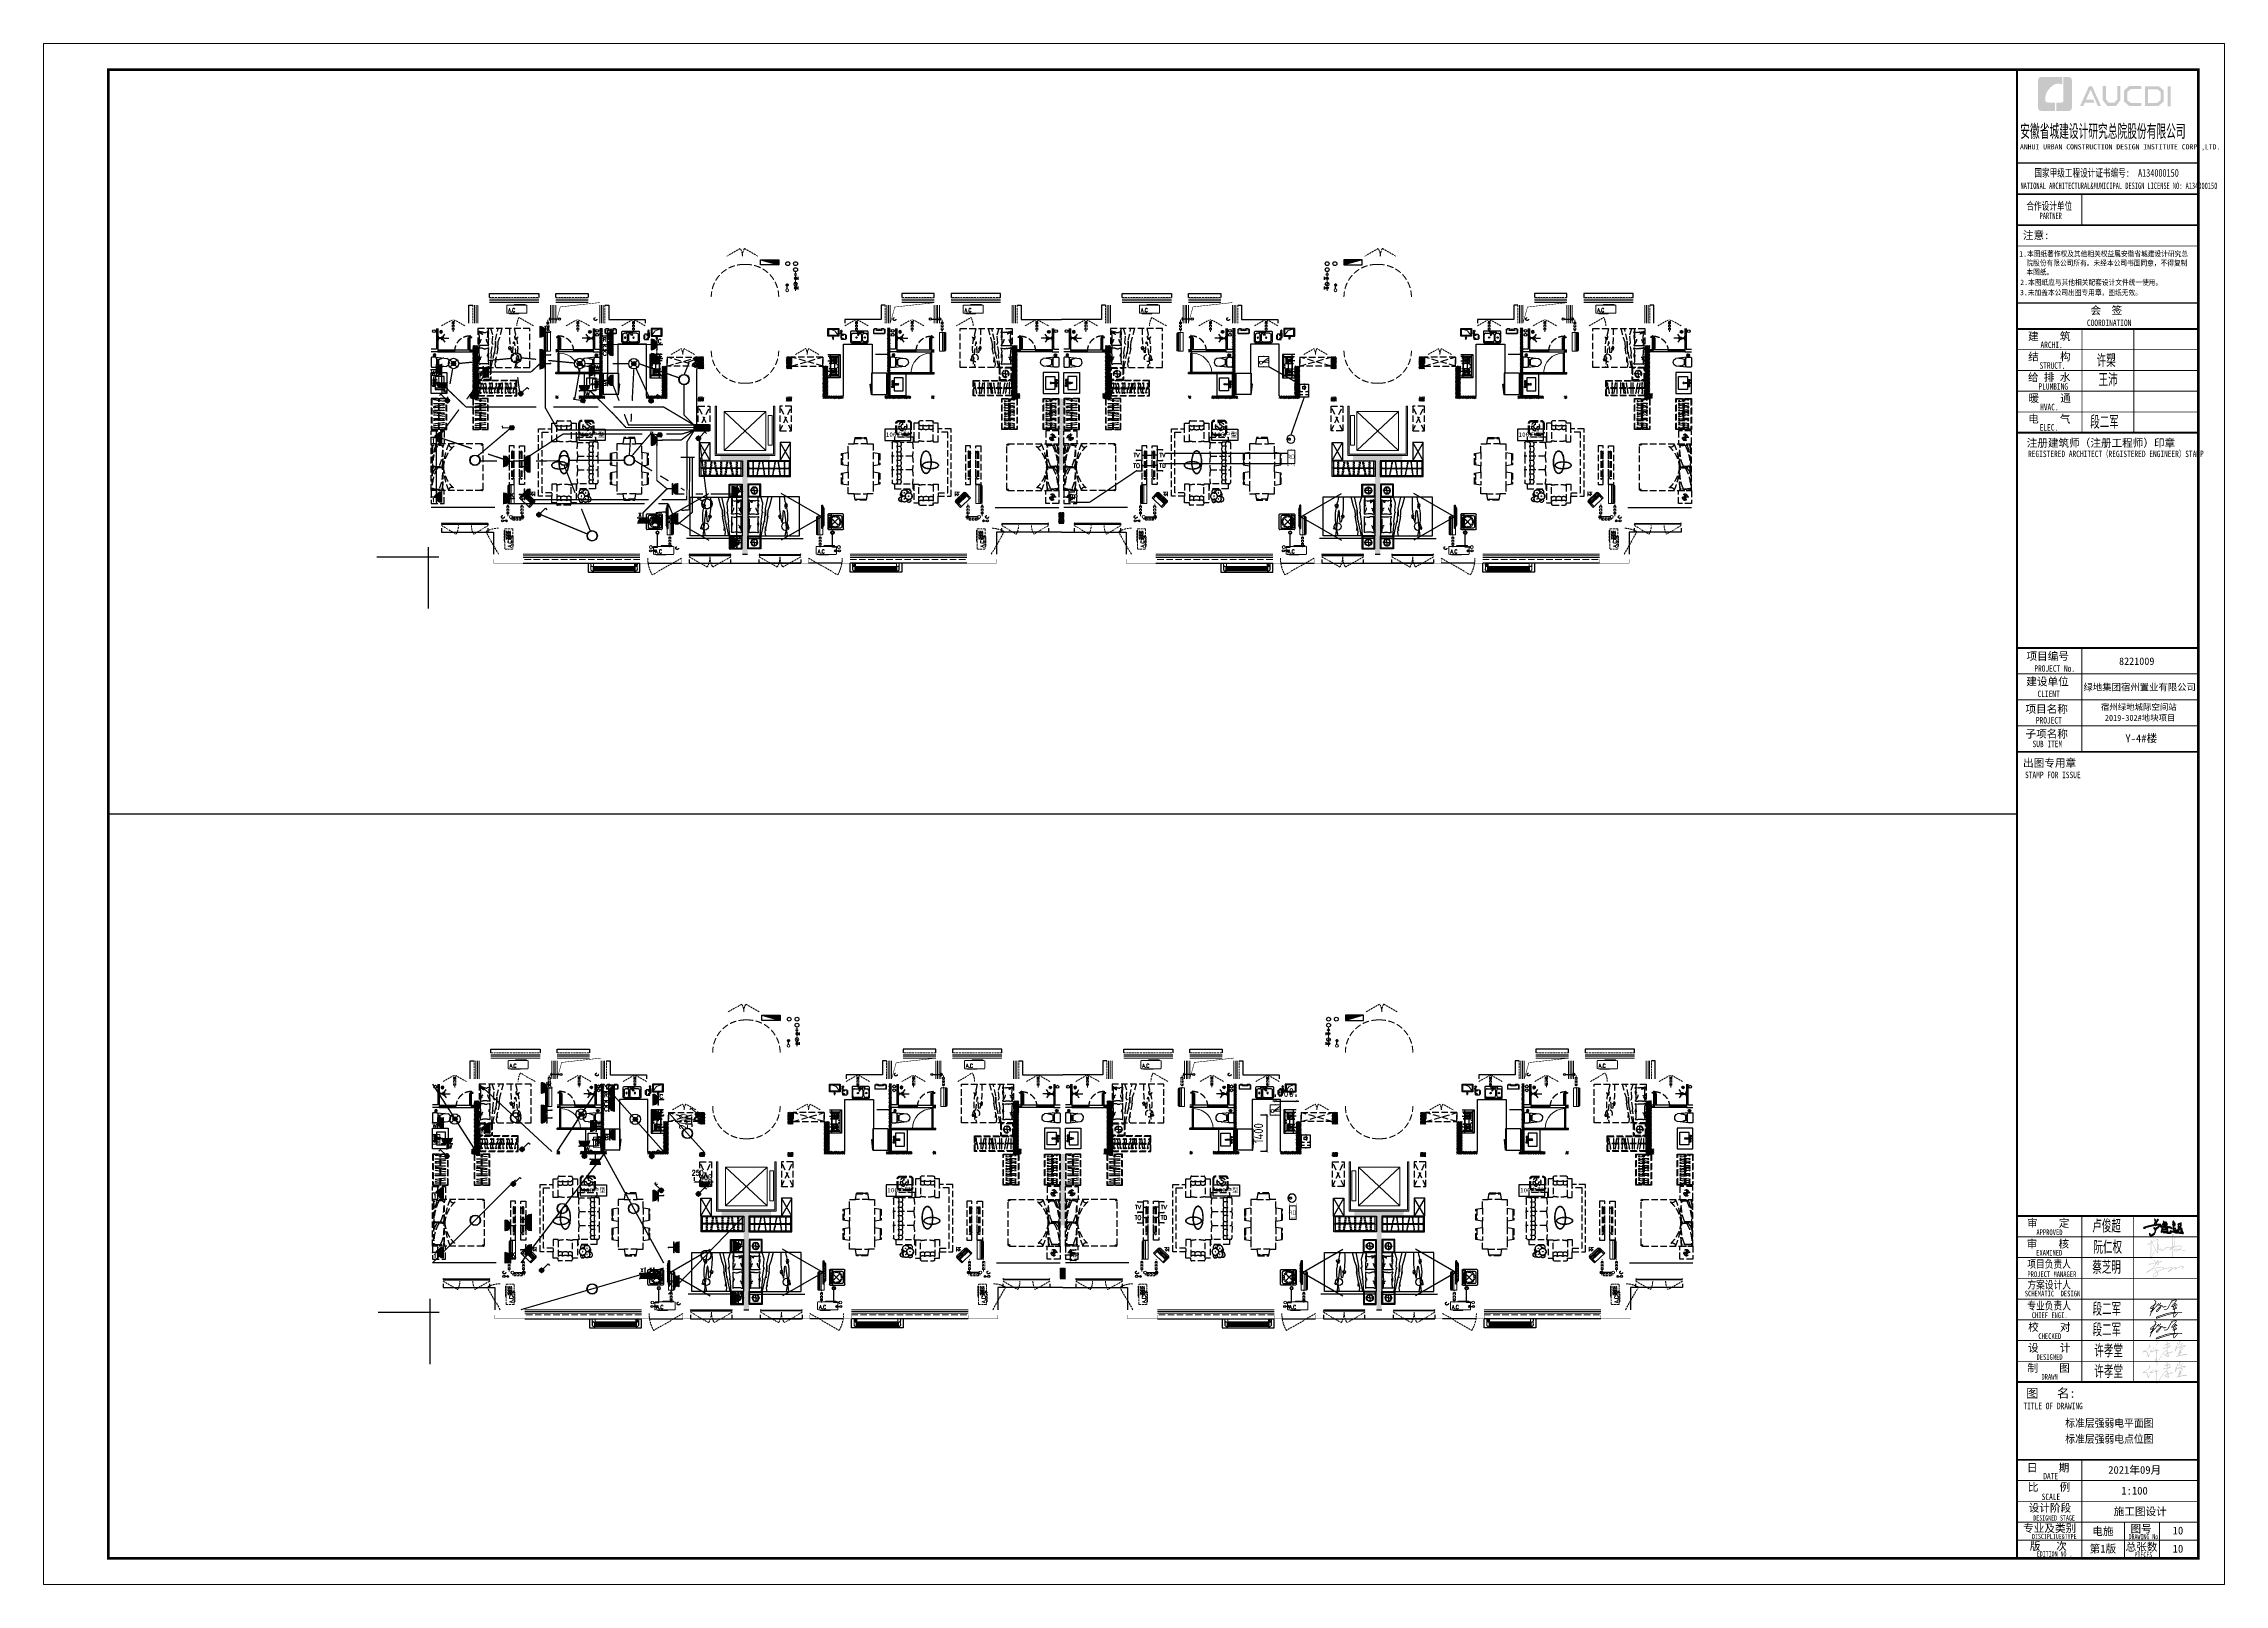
# Model space of a CAD drawing. Extents: x 5031545 to 5313844, y -886381 to -283477.
# Drawn here: x 5229744 to 5313844, y -826981 to -767581 of the extents above; entities that cross this region are included whole.
import ezdxf
from ezdxf.enums import TextEntityAlignment as Align

# ---------------------------------------------------------------- set-up
doc = ezdxf.new("R2010")
doc.units = 0
doc.header["$LTSCALE"] = 1000
doc.header["$MEASUREMENT"] = 0
for name, pattern in [('$1$DASH', [0.35, 0.25, -0.1]), ('3.5方案汇报，与郭总、侯月琴确定户型_t8$0$高层_t8$0$DASH', [0.35, 0.25, -0.1]), ('A户型$0$DASH', [0.35, 0.25, -0.1]), ('DASH', [0.35, 0.25, -0.1]), ('HIDDEN', [0.375, 0.25, -0.125])]:
    doc.linetypes.add(name, pattern=pattern)
doc.layers.get('0').update_dxf_attribs({"linetype": 'CONTINUOUS'})
doc.layers.get('Defpoints').update_dxf_attribs({"linetype": 'CONTINUOUS'})
for name, color, linetype in [('!!电气', 1, 'CONTINUOUS'), ('$RECOVER_210609100354-0', 7, 'CONTINUOUS'), ('$RECOVER_210609100354-13', 7, 'CONTINUOUS'), ('$RECOVER_210609100354-25', 7, 'CONTINUOUS'), ('$RECOVER_210609100354-32', 7, 'CONTINUOUS'), ('$RECOVER_210609100354-43', 7, 'CONTINUOUS'), ('$RECOVER_210609100354-73', 7, 'CONTINUOUS'), ('3-栏杆1', 252, 'CONTINUOUS'), ('3.5方案汇报，与郭总、侯月琴确定户型_t8$0$2020.03.04 -1安徽标准化洋房户型(UA）_t8_t8$0$A-家具-FURN', 251, 'CONTINUOUS'), ('3.5方案汇报，与郭总、侯月琴确定户型_t8$0$2020.03.04 -1安徽标准化洋房户型(UA）_t8_t8$0$fur', 252, 'CONTINUOUS'), ('3.5方案汇报，与郭总、侯月琴确定户型_t8$0$2020.03.04 -1安徽标准化洋房户型(UA）_t8_t8$0$FURN', 252, 'CONTINUOUS'), ('3.5方案汇报，与郭总、侯月琴确定户型_t8$0$2020.03.04 -1安徽标准化洋房户型(UA）_t8_t8$0$看线', 154, 'CONTINUOUS'), ('3.5方案汇报，与郭总、侯月琴确定户型_t8$0$高层_t8$0$LS-家具-LB', 8, 'CONTINUOUS'), ('5fur', 175, 'CONTINUOUS'), ('AH-FURNITURE', 1, 'CONTINUOUS'), ('CURTWALL', 4, 'CONTINUOUS'), ('EQUIP-安防', 3, 'CONTINUOUS'), ('EQUIP-插座', 3, 'CONTINUOUS'), ('EQUIP-照明', 3, 'CONTINUOUS'), ('EQUIP-箱柜', 3, 'CONTINUOUS'), ('EQUIP-通讯', 3, 'CONTINUOUS'), ('EQUIP_消火栓', 7, 'CONTINUOUS'), ('IP-bath&kitchen-JOHNSON', 4, 'CONTINUOUS'), ('LS-家具-LB', 8, 'CONTINUOUS'), ('LVTRY', 252, 'CONTINUOUS'), ('P-bath&kitchen-JOHNSON', 4, 'CONTINUOUS'), ('PUB_DIM', 3, 'CONTINUOUS'), ('PUB_TITLE', 4, 'CONTINUOUS'), ('TEL_TEXT', 7, 'CONTINUOUS'), ('VPIPE-中水', 122, 'CONTINUOUS'), ('VPIPE-凝结', 150, 'CONTINUOUS'), ('VPIPE-消防', 1, 'TG_X'), ('VPIPE-给水', 3, 'TG_J'), ('VPIPE-雨水', 4, 'DASH'), ('WIRE-安防', 4, 'CONTINUOUS'), ('WIRE-插座', 2, 'CONTINUOUS'), ('WIRE-照明', 2, 'CONTINUOUS'), ('WIRE-综合布线', 5, 'DASH'), ('保温', 6, 'CONTINUOUS'), ('图签文字', 4, 'CONTINUOUS'), ('建筑-排气道', 252, 'CONTINUOUS'), ('污水', 3, 'CONTINUOUS'), ('看线', 185, 'CONTINUOUS'), ('给水', 4, 'CONTINUOUS')]:
    doc.layers.add(name, color=color, linetype=linetype)
for name, color, linetype, lineweight in [('3.5方案汇报，与郭总、侯月琴确定户型_t8$0$STAIR', 2, 'CONTINUOUS', 18), ('EQUIP-消防', 3, 'CONTINUOUS', 20), ('EQUIP_地漏', 7, 'CONTINUOUS', 18), ('PUB_HATCH', 8, 'CONTINUOUS', 9), ('STAIR', 252, 'CONTINUOUS', 20), ('S－GG公共标注', 7, 'CONTINUOUS', 25), ('VPIPE-废水', 31, 'TG_F', 18), ('WINDOW', 146, 'CONTINUOUS', 20), ('图框', 147, 'CONTINUOUS', 20), ('图签', 147, 'CONTINUOUS', 18), ('填充', 251, 'CONTINUOUS', 5), ('平面-栏杆', 56, 'CONTINUOUS', 15), ('平面-看线', 252, 'CONTINUOUS', 15), ('平面-空调室内机', 176, 'CONTINUOUS', 9), ('平面-空调预留孔', 252, 'CONTINUOUS', 15), ('立面-洞口示意', 252, 'CONTINUOUS', 13)]:
    doc.layers.add(name, color=color, linetype=linetype, lineweight=lineweight)
doc.styles.add('_TCH_DIM', font='SIMPLEX', dxfattribs={"bigfont": 'GBCBIG'})
doc.styles.add('_TCH_DIM_T3', font='SIMPLEX.shx', dxfattribs={"width": 0.705882, "bigfont": 'GBCBIG.shx'})
doc.styles.add('_TCH_LABEL', font='COMPLEX', dxfattribs={"bigfont": 'GBCBIG'})
doc.styles.add('_TEL_DIM', font='simplex.shx', dxfattribs={"width": 0.8, "height": 3.5, "bigfont": 'hztxt.shx'})
doc.styles.add('DIM_FONT', font='SIMPLEX', dxfattribs={"width": 0.7, "bigfont": 'GBCBIG'})
doc.styles.add('HT', font='simhei.ttf')
doc.styles.get("Standard").update_dxf_attribs({"font": 'gbenor.shx', "bigfont": 'gbcbig.shx'})
doc.styles.add('TG_LINETYPE', font='SIMPLEX', dxfattribs={"width": 0.8, "height": 3, "bigfont": 'HZTXT'})
doc.styles.add('图框宋体', font='', dxfattribs={"width": 0.9})
doc.styles.add('宋体', font='', dxfattribs={"height": 4})
doc.styles.add('建筑图签-1', font='simhei.ttf', dxfattribs={"width": 0.7})
doc.styles.add('建筑图签-2', font='TXT.shx', dxfattribs={"width": 0.5, "bigfont": 'HZTXT.shx'})
doc.styles.add('黑体', font='simhei.ttf')
doc.styles.get('图框宋体').set_extended_font_data('SimSun')
doc.styles.get('宋体').set_extended_font_data('SimSun')
doc.linetypes.add('TG_F', pattern='A,2,-0.3,["F",TG_LINETYPE,S=0.1,R=0,X=-0.23,Y=-0.15],0', length=2.3)
doc.linetypes.add('TG_J', pattern='A,2,-0.22,["J",TG_LINETYPE,S=0.1,R=0,X=-0.18,Y=-0.15],0', length=2.22)
doc.linetypes.add('TG_X', pattern='A,4,-0.3,["X",TG_LINETYPE,S=0.1,R=0,X=-0.23,Y=-0.15],0', length=4.3)
doc.dimstyles.new('_TCH_ARCH&&70', dxfattribs={"dimtxt": 208.25, "dimasz": 70, "dimexe": 175, "dimexo": 210, "dimgap": 70, "dimtad": 1, "dimdec": 0, "dimzin": 0, "dimdsep": 46, "dimtxsty": '_TCH_DIM_T3', "dimblk": 'ARCHTICK', "dimcen": 0.09, "dimclrt": 4, "dimazin": 2, "dimtfac": 1, "dimtdec": 0, "dimtix": 1, "dimtmove": 2, "dimatfit": 3, "dimfxl": 1, "dimtolj": 1, "dimtzin": 0, "dimarcsym": 0})
doc.dimstyles.get("Standard").update_dxf_attribs({"dimscale": 100, "dimtxt": 3.5, "dimasz": 1, "dimexe": 2.5, "dimexo": 3, "dimgap": 1.5, "dimtad": 1, "dimdec": 0, "dimzin": 0, "dimdsep": 46, "dimtxsty": 'Standard', "dimblk": 'ARCHTICK', "dimcen": 0.09, "dimadec": 0, "dimazin": 0, "dimtfac": 1, "dimtdec": 0, "dimtix": 1, "dimtmove": 2, "dimatfit": 3, "dimfxl": 1, "dimtolj": 1, "dimtzin": 0, "dimarcsym": 0})
pattern_1 = [(45, (0, 0), (0, 47.4157523), [100.584, -33.528]), (135, (23.708, 23.708), (3e-15, 47.4157523), [100.584, -33.528])]
pattern_2 = [(90, (0, 0), (-16.49778, 1e-15), [9.525, -19.05]), (210, (0, 0), (8.24889, -14.2874966), [9.525, -19.05]), (150, (6e-16, 9.525), (-8.24889, -14.2874966), [9.525, -19.05])]

# ---------------------------------------------------------------- blocks, each defined once
blk = doc.blocks.new('$equip$00002771')
for p, q in [((-0.65, 0.65), (-0.65, 0)), ((0.65, 0.65), (-0.65, 0.65)), ((-0.65, 0), (0.65, 0)), ((0.65, 0), (0.65, 0.65))]:
    blk.add_line(p, q)
at = {"const_width": 0.04}
blk.add_lwpolyline([(-0.65, 0.65), (-0.65, 0), (0.65, 0), (0.65, 0.65), (-0.65, 0.65), (-0.65, 0)], dxfattribs=at)
for p in [(-0.65, 0.33), (0, 0.65), (0, 0), (0.65, 0.33)]:
    blk.add_point(p)
at = {"color": 7}
blk.add_attdef('$TEXT$', text='', height=0.4, dxfattribs=at).set_placement((0.01, 0.34), align=Align.MIDDLE_CENTER)
at = {"color": 7, "flags": 1}
for tag, height, p in [('A', 0.00002, (0, 0)), ('B', 0.4, (0.9, 0.25))]:
    blk.add_attdef(tag, text='', height=height, dxfattribs=at).set_placement(p, align=Align.MIDDLE_CENTER)
blk = doc.blocks.new('$equip$00002628')
at = {"linetype": 'Continuous'}
for p, q in [((-0.62, 0.42), (0.63, 0.42)), ((-0.62, -0.42), (-0.62, 0.42)), ((-0.47, 0.01), (-0.41, 0.01)), ((-0.45, -0.14), (-0.39, 0.06)), ((-0.39, 0.06), (-0.39, 0.06)), ((-0.39, 0.06), (-0.21, 0.06)), ((-0.21, 0.06), (-0.15, -0.14)), ((-0.19, 0.01), (-0.13, 0.01)), ((0.07, 0.13), (0.07, 0.42)), ((0.35, 0.13), (0.35, 0.42)), ((0.63, 0.42), (0.63, -0.42)), ((0.63, -0.42), (-0.62, -0.42)), ((-0.15, -0.14), (-0.45, -0.14)), ((0.07, -0.42), (0.07, -0.13)), ((0.35, -0.42), (0.35, -0.13))]:
    blk.add_line(p, q, dxfattribs=at)
at = {"const_width": 0.04}
blk.add_lwpolyline([(-0.62, 0.42), (0.63, 0.42), (0.63, -0.42), (-0.62, -0.42), (-0.62, 0.42), (0.63, 0.42)], dxfattribs=at)
at = {"linetype": 'Continuous'}
blk.add_arc((-0.3, -0.01), 0.173, 6.9897, 173.0103, dxfattribs=at)
for p in [(-0.62, 0), (0, 0.42), (0, -0.42), (0.63, 0)]:
    blk.add_point(p)
at = {"color": 7, "style": '_TEL_DIM', "flags": 1}
blk.add_attdef('A', text='', height=0.000025, dxfattribs=at).set_placement((0, 0), align=Align.MIDDLE_CENTER)
blk = doc.blocks.new('$equip$00001867')
for p, q in [((-0.5, 0.5), (-0.5, 1)), ((0.5, 0.5), (-0.5, 0.5)), ((0, 0.5), (0, 0)), ((0.5, 1), (0.5, 0.5))]:
    blk.add_line(p, q)
for p in [(-0.5, 1), (-0.5, 0.5), (0, 0), (0.5, 1), (0.5, 0.5)]:
    blk.add_point(p)
at = {"color": 7, "style": '_TEL_DIM'}
blk.add_attdef('$TEXT$', text='', height=0.4, dxfattribs=at).set_placement((0, 1), align=Align.MIDDLE_CENTER)
at = {"color": 7, "style": '_TEL_DIM', "flags": 1}
blk.add_attdef('A', text='', height=0.00002, dxfattribs=at).set_placement((0, 0), align=Align.MIDDLE_CENTER)
blk = doc.blocks.new('$equip$00001883')
at = {"color": 0, "linetype": 'Continuous'}
blk.add_lwpolyline([(0.06, 0.06, 0.198912), (0.08, 0.12, 0.198912), (0.06, 0.18, 0.198912), (0, 0.2, 0.198912), (-0.06, 0.18, 0.198912), (-0.08, 0.12, 0.198912), (-0.06, 0.06, 0.198912), (0, 0.04, 0.198912)], format="xyb", close=True, dxfattribs=at)
blk.add_circle((0, 0), 0.3)
at = {"layer": 'TEL_TEXT', "style": '_TEL_DIM', "flags": 1}
blk.add_attdef('A', text='', height=0.00002, dxfattribs=at).set_placement((0, 0), align=Align.MIDDLE_CENTER)
blk = doc.blocks.new('$equip$00001802')
for p, q in [((-0.5, 0.5), (-0.5, 1)), ((0.5, 0.5), (-0.5, 0.5)), ((0, 0.5), (0, 0)), ((0.5, 1), (0.5, 0.5))]:
    blk.add_line(p, q)
for p in [(-0.5, 1), (-0.5, 0.5), (0, 0), (0.5, 1), (0.5, 0.5)]:
    blk.add_point(p)
at = {"color": 7, "style": '_TEL_DIM'}
blk.add_attdef('$TEXT$', text='', height=0.4, dxfattribs=at).set_placement((0, 1), align=Align.MIDDLE_CENTER)
at = {"color": 7, "style": '_TEL_DIM', "flags": 1}
blk.add_attdef('A', text='', height=0.00002, dxfattribs=at).set_placement((0, 0), align=Align.MIDDLE_CENTER)
blk = doc.blocks.new('$equip$00001847')
for p, q in [((-0.5, 0.5), (-0.5, 1)), ((0.5, 0.5), (-0.5, 0.5)), ((0, 0.5), (0, 0)), ((0.5, 1), (0.5, 0.5))]:
    blk.add_line(p, q)
for p in [(-0.5, 1), (-0.5, 0.5), (0, 0), (0.5, 1), (0.5, 0.5)]:
    blk.add_point(p)
at = {"color": 7, "style": '_TEL_DIM'}
blk.add_attdef('$TEXT$', text='', height=0.4, dxfattribs=at).set_placement((0, 1), align=Align.MIDDLE_CENTER)
at = {"color": 7, "style": '_TEL_DIM', "flags": 1}
blk.add_attdef('A', text='', height=0.00002, dxfattribs=at).set_placement((0, 0), align=Align.MIDDLE_CENTER)
blk = doc.blocks.new('$equip$00002651')
for p, q in [((-0.5, 0.5), (-0.5, -0.5)), ((0.5, 0.5), (-0.5, 0.5)), ((-0.12, -0.05), (0.43, 0.34)), ((-0.12, -0.07), (0.43, 0.11)), ((0.5, -0.5), (0.5, 0.5)), ((-0.5, -0.5), (0.5, -0.5)), ((-0.12, -0.1), (0.43, -0.13))]:
    blk.add_line(p, q)
blk.add_lwpolyline([(-0.5, 0.5), (0.5, 0.5), (0.5, -0.5), (-0.5, -0.5), (-0.5, 0.5), (0.5, 0.5)])
blk.add_circle((-0.27, -0.1), 0.151)
for p in [(-0.5, 0), (0, 0.5), (0.5, 0), (0, -0.5)]:
    blk.add_point(p)
at = {"color": 7, "flags": 1}
for tag, height, p in [('A', 0.00002, (0, 0)), ('B', 0.4, (0.76, -0.21))]:
    blk.add_attdef(tag, text='', height=height, dxfattribs=at).set_placement(p, align=Align.MIDDLE_CENTER)
blk = doc.blocks.new('$equip$00001150')
at = {"const_width": 0.1}
blk.add_lwpolyline([(-0.45, 0, 1), (0.45, 0, 1)], format="xyb", close=True, dxfattribs=at)
blk.add_circle((0, 0), 0.5)
at = {"flags": 9}
blk.add_attdef('A', (0, 0), '', height=0.00002, dxfattribs=at)
blk = doc.blocks.new('$equip$00001149')
for p, q in [((-0.35, 0.35), (0.35, -0.35)), ((0.35, 0.35), (-0.35, -0.35))]:
    blk.add_line(p, q)
for radius in [0.5, 0.2]:
    blk.add_circle((0, 0), radius)
for points in [[(-0.17, 0.1), (0.17, 0.1), (-0.2, 0), (0.2, 0)], [(-0.17, -0.1), (0.17, -0.1), (-0.2, 0), (0.2, 0)], [(-0.1, 0.17), (0.1, 0.17), (-0.17, 0.1), (0.17, 0.1)], [(0, 0.2), (0, 0.2), (-0.1, 0.17), (0.1, 0.17)], [(-0.1, -0.17), (0.1, -0.17), (-0.17, -0.1), (0.17, -0.1)], [(0, -0.2), (0, -0.2), (-0.1, -0.17), (0.1, -0.17)]]:
    blk.add_solid(points)
at = {"flags": 9}
blk.add_attdef('A', (0, 0), '', height=0.00002, dxfattribs=at)
blk = doc.blocks.new('$equip$00001962')
for p, q in [((0.15, 0.36), (0.63, 0.83)), ((0.63, 0.83), (0.77, 0.69))]:
    blk.add_line(p, q)
blk.add_circle((0, 0.21), 0.208)
for p in [(-0.21, 0.21), (0, 0.42), (0, 0), (0.21, 0.21)]:
    blk.add_point(p)
for points in [[(-0.18, 0.31), (0.18, 0.31), (-0.21, 0.21), (0.21, 0.21)], [(-0.18, 0.1), (0.18, 0.1), (-0.21, 0.21), (0.21, 0.21)], [(-0.1, 0.39), (0.1, 0.39), (-0.18, 0.31), (0.18, 0.31)], [(-0.1, 0.03), (0.1, 0.03), (-0.18, 0.1), (0.18, 0.1)], [(0, 0.42), (0, 0.42), (-0.1, 0.39), (0.1, 0.39)], [(0, 0), (0, 0), (-0.1, 0.03), (0.1, 0.03)]]:
    blk.add_solid(points)
at = {"layer": 'TEL_TEXT', "style": '_TEL_DIM', "flags": 1}
blk.add_attdef('A', text='', height=0.00002, dxfattribs=at).set_placement((0, 0), align=Align.MIDDLE_CENTER)
blk = doc.blocks.new('$equip$00001963')
for p, q in [((0.15, 0.36), (0.62, 0.83)), ((0.51, 0.72), (0.65, 0.58)), ((0.62, 0.83), (0.77, 0.69))]:
    blk.add_line(p, q)
blk.add_circle((0, 0.21), 0.208)
for p in [(-0.21, 0.21), (0, 0.42), (0, 0), (0.21, 0.21)]:
    blk.add_point(p)
for points in [[(-0.18, 0.31), (0.18, 0.31), (-0.21, 0.21), (0.21, 0.21)], [(-0.18, 0.1), (0.18, 0.1), (-0.21, 0.21), (0.21, 0.21)], [(-0.1, 0.39), (0.1, 0.39), (-0.18, 0.31), (0.18, 0.31)], [(-0.1, 0.03), (0.1, 0.03), (-0.18, 0.1), (0.18, 0.1)], [(0, 0.42), (0, 0.42), (-0.1, 0.39), (0.1, 0.39)], [(0, 0), (0, 0), (-0.1, 0.03), (0.1, 0.03)]]:
    blk.add_solid(points)
at = {"layer": 'TEL_TEXT', "style": '_TEL_DIM', "flags": 1}
blk.add_attdef('A', text='', height=0.00002, dxfattribs=at).set_placement((0, 0), align=Align.MIDDLE_CENTER)
blk = doc.blocks.new('$equip$00001237')
for p, q in [((-0.5, 1.05), (-0.5, 1)), ((-0.5, 1), (0.5, 1)), ((0.5, 0.5), (-0.5, 0.5)), ((0, 0.5), (0, 0)), ((0.5, 1.05), (0.5, 1))]:
    blk.add_line(p, q)
blk.add_arc((0, 1), 0.5, 180, 0)
for p in [(-0.5, 0.5), (0, 1), (0, 0), (0.5, 0.5)]:
    blk.add_point(p)
for points in [[(0.43, 0.75), (-0.43, 0.75), (0.5, 1), (-0.5, 1)], [(0.25, 0.57), (-0.25, 0.57), (0.43, 0.75), (-0.43, 0.75)], [(0, 0.5), (0, 0.5), (0.25, 0.57), (-0.25, 0.57)]]:
    blk.add_solid(points)
at = {"flags": 9}
blk.add_attdef('A', (0, 0), '', height=0.00002, dxfattribs=at)
blk = doc.blocks.new('$equip$00001764')
for p, q in [((-0.5, 1.05), (-0.5, 1)), ((-0.5, 1), (0.5, 1)), ((0.5, 0.5), (-0.5, 0.5)), ((0, 0.5), (0, 0)), ((0.5, 1.05), (0.5, 1))]:
    blk.add_line(p, q)
blk.add_arc((0, 1), 0.5, 180, 0)
for p in [(-0.5, 0.5), (0, 0), (0.5, 0.5)]:
    blk.add_point(p)
for points in [[(0.43, 0.75), (-0.43, 0.75), (0.5, 1), (-0.5, 1)], [(0.25, 0.57), (-0.25, 0.57), (0.43, 0.75), (-0.43, 0.75)], [(0, 0.5), (0, 0.5), (0.25, 0.57), (-0.25, 0.57)]]:
    blk.add_solid(points)
at = {"color": 7, "style": '_TEL_DIM'}
blk.add_attdef('$TEXT$', text='', height=0.4, dxfattribs=at).set_placement((0.3, 0.21), align=Align.MIDDLE_CENTER)
at = {"color": 7, "style": '_TEL_DIM', "flags": 1}
blk.add_attdef('A', text='', height=0.00002, dxfattribs=at).set_placement((0, 0), align=Align.MIDDLE_CENTER)
blk = doc.blocks.new('院标1')
h = blk.add_hatch(color=150)
h.dxf.hatch_style = 1
h.set_gradient(color1=(33, 113, 253), color2=(33, 113, 253), tint=1, name='INVCURVED')
edge = h.paths.add_edge_path()
edge.add_spline(control_points=[(116373, 648379), (116379, 648379), (116382, 648379), (116391, 648379), (116391, 648379), (116391, 648379), (116616, 648379), (116616, 648379), (116616, 648379), (116616, 648379), (116616, 648054), (116616, 648054), (116616, 648054), (116616, 648054), (116108, 648054), (116108, 648054), (116108, 648054), (116028, 648054), (115963, 648111), (115963, 648199), (115963, 648199), (115963, 648199), (115963, 649215), (115963, 649215), (115963, 649215), (115963, 649295), (116018, 649360), (116108, 649360), (116108, 649360), (116108, 649360), (116897, 649360), (116897, 649360), (116897, 649360), (116897, 649360), (116897, 649080), (116897, 649080), (116897, 649080), (116897, 649080), (116566, 649140), (116356, 648859), (116356, 648859), (116245, 648719), (116240, 648545), (116247, 648466), (116247, 648466), (116254, 648386), (116247, 648466), (116247, 648466), (116247, 648466), (116247, 648466), (116258, 648374), (116373, 648379)], knot_values=[0, 0, 0, 0, 0.071429, 0.071429, 0.071429, 0.107143, 0.142857, 0.142857, 0.142857, 0.178571, 0.214286, 0.214286, 0.214286, 0.25, 0.285714, 0.285714, 0.285714, 0.321429, 0.357143, 0.357143, 0.357143, 0.392857, 0.428571, 0.428571, 0.428571, 0.464286, 0.5, 0.5, 0.5, 0.535714, 0.571429, 0.571429, 0.571429, 0.607143, 0.642857, 0.642857, 0.642857, 0.678571, 0.714286, 0.714286, 0.714286, 0.75, 0.785714, 0.785714, 0.785714, 0.821429, 0.857143, 0.857143, 0.857143, 0.928571, 1, 1, 1, 1], degree=3, periodic=0)
h = blk.add_hatch(color=150)
h.dxf.hatch_style = 1
h.set_gradient(color1=(33, 113, 253), color2=(33, 113, 253), tint=1, name='INVCURVED')
edge = h.paths.add_edge_path()
edge.add_spline(control_points=[(117268, 649215), (117268, 649215), (117268, 648199), (117268, 648199), (117268, 648199), (117268, 648114), (117212, 648054), (117123, 648054), (117123, 648054), (117123, 648054), (116663, 648054), (116663, 648054), (116663, 648054), (116663, 648054), (116663, 648379), (116663, 648379), (116663, 648379), (116663, 648379), (116865, 648379), (116865, 648379), (116865, 648379), (116907, 648379), (116941, 648413), (116941, 648455), (116941, 648455), (116941, 648455), (116941, 649360), (116941, 649360), (116941, 649360), (116941, 649360), (117123, 649360), (117123, 649360), (117123, 649360), (117204, 649360), (117268, 649306), (117268, 649215)], knot_values=[0, 0, 0, 0, 0.1, 0.1, 0.1, 0.15, 0.2, 0.2, 0.2, 0.25, 0.3, 0.3, 0.3, 0.35, 0.4, 0.4, 0.4, 0.45, 0.5, 0.5, 0.5, 0.55, 0.6, 0.6, 0.6, 0.65, 0.7, 0.7, 0.7, 0.75, 0.8, 0.8, 0.8, 0.9, 1, 1, 1, 1], degree=3, periodic=0)
blk = doc.blocks.new('ljc')
at = {"linetype": 'Continuous'}
h = blk.add_hatch(color=0, dxfattribs=at)
h.paths.add_polyline_path([(2023, 1568), (2019, 1564), (2020, 1562), (2024, 1562), (2022, 1552), (1955, 1538), (1933, 1530), (1930, 1527), (1929, 1525), (1931, 1523), (1944, 1524), (1946, 1526), (1942, 1528), (1960, 1535), (1967, 1535), (1975, 1538), (1985, 1539), (1998, 1543), (2010, 1544), (2018, 1547), (2025, 1546), (2035, 1549), (2061, 1550), (2052, 1537), (2042, 1528), (2028, 1521), (2023, 1521), (2018, 1526), (2015, 1527), (2013, 1525), (2013, 1521), (2019, 1516), (2022, 1508), (2022, 1494), (2012, 1477), (2000, 1469), (1988, 1467), (1982, 1473), (1980, 1480), (1978, 1482), (1978, 1475), (1981, 1468), (1988, 1463), (1994, 1463), (2005, 1467), (2018, 1478), (2027, 1493), (2028, 1504), (2025, 1517), (2033, 1518), (2054, 1533), (2067, 1549), (2067, 1552), (2064, 1555), (2029, 1553), (2036, 1575), (2049, 1591), (2047, 1593), (2043, 1592), (2028, 1573), (2025, 1589), (2021, 1597), (2018, 1599), (2017, 1597), (2020, 1590)])
h.paths.add_polyline_path([(2081, 1522), (2081, 1528), (2075, 1541), (2093, 1562), (2097, 1572), (2094, 1577), (2087, 1576), (2089, 1572), (2092, 1572), (2091, 1567), (2080, 1551), (2066, 1537), (2065, 1535), (2067, 1533), (2073, 1535), (2077, 1523), (2077, 1513), (2072, 1496), (2072, 1492), (2074, 1490), (2078, 1494), (2083, 1510), (2099, 1510), (2119, 1507), (2119, 1500), (2116, 1496), (2108, 1493), (2087, 1496), (2084, 1492), (2087, 1489), (2103, 1488), (2122, 1483), (2140, 1484), (2148, 1482), (2152, 1486), (2152, 1491), (2148, 1488), (2125, 1488), (2114, 1490), (2124, 1499), (2126, 1509), (2121, 1512), (2119, 1511), (2108, 1514), (2124, 1523), (2132, 1532), (2130, 1535), (2121, 1536), (2115, 1533), (2109, 1533), (2123, 1555), (2121, 1559), (2114, 1557), (2116, 1564), (2115, 1569), (2111, 1573), (2105, 1572), (2093, 1554)])
h.paths.add_polyline_path([(2089, 1535), (2097, 1535), (2112, 1551), (2116, 1552), (2111, 1543), (2099, 1528), (2101, 1526), (2114, 1528), (2121, 1531), (2124, 1530), (2118, 1524), (2101, 1515), (2084, 1514), (2084, 1518)], flags=16)
h.paths.add_polyline_path([(2093, 1537), (2095, 1540), (2103, 1546), (2096, 1537)], flags=16)
h.paths.add_polyline_path([(2093, 1544), (2094, 1549), (2106, 1568), (2109, 1569), (2111, 1567), (2108, 1554), (2104, 1550)], flags=16)
h.paths.add_polyline_path([(2141, 1534), (2138, 1533), (2137, 1531), (2142, 1527), (2155, 1522), (2158, 1523), (2153, 1528)])
h.paths.add_polyline_path([(2175, 1522), (2173, 1524), (2172, 1546), (2183, 1545), (2185, 1547), (2183, 1557), (2178, 1566), (2177, 1561), (2180, 1556), (2181, 1550), (2175, 1550), (2170, 1554), (2169, 1574), (2171, 1574), (2175, 1569), (2176, 1571), (2170, 1579), (2167, 1579), (2165, 1577), (2164, 1562), (2166, 1553), (2163, 1553), (2162, 1551), (2167, 1547), (2169, 1537), (2169, 1524), (2166, 1521), (2165, 1517), (2168, 1513), (2170, 1513), (2173, 1517), (2180, 1517), (2178, 1502), (2175, 1500), (2167, 1499), (2175, 1496), (2180, 1497), (2183, 1500), (2184, 1511), (2187, 1521), (2185, 1523)])
h.paths.add_polyline_path([(2233, 1542), (2233, 1564), (2231, 1567), (2215, 1558), (2210, 1557), (2206, 1552), (2211, 1548), (2211, 1551), (2229, 1560), (2228, 1542), (2227, 1537), (2224, 1533), (2220, 1534), (2213, 1542), (2211, 1543), (2209, 1541), (2209, 1508), (2189, 1508), (2187, 1506), (2191, 1503), (2213, 1503), (2217, 1511), (2222, 1516), (2232, 1518), (2234, 1513), (2234, 1505), (2227, 1505), (2232, 1502), (2232, 1500), (2228, 1497), (2229, 1493), (2239, 1495), (2243, 1489), (2243, 1486), (2212, 1492), (2189, 1492), (2179, 1494), (2176, 1496), (2167, 1496), (2164, 1498), (2154, 1499), (2147, 1503), (2144, 1503), (2143, 1501), (2144, 1498), (2153, 1494), (2174, 1491), (2186, 1487), (2211, 1487), (2222, 1484), (2230, 1484), (2243, 1480), (2249, 1480), (2251, 1482), (2244, 1496), (2246, 1499), (2238, 1503), (2239, 1513), (2237, 1520), (2233, 1523), (2224, 1522), (2214, 1516), (2212, 1522), (2213, 1536), (2220, 1530), (2228, 1530), (2230, 1532)])
at = {"color": 0, "linetype": 'Continuous', "elevation": 16426272}
for points in [[(1930, 1527), (1929, 1525), (1931, 1523), (1944, 1524), (1946, 1526), (1942, 1528), (1960, 1535), (1967, 1535), (1975, 1538), (1985, 1539), (1998, 1543), (2010, 1544), (2018, 1547), (2025, 1546), (2035, 1549), (2061, 1550), (2052, 1537), (2042, 1528), (2028, 1521), (2023, 1521), (2018, 1526), (2015, 1527), (2013, 1525), (2013, 1521), (2019, 1516), (2022, 1508), (2022, 1494), (2012, 1477), (2000, 1469), (1988, 1467), (1982, 1473), (1980, 1480), (1978, 1482), (1978, 1475), (1981, 1468), (1988, 1463), (1994, 1463), (2005, 1467), (2018, 1478), (2027, 1493), (2028, 1504), (2025, 1517), (2033, 1518), (2054, 1533), (2067, 1549), (2067, 1552), (2064, 1555), (2029, 1553), (2036, 1575), (2049, 1591), (2047, 1593), (2043, 1592), (2028, 1573), (2025, 1589), (2021, 1597), (2018, 1599), (2017, 1597), (2020, 1590), (2023, 1568), (2019, 1564), (2020, 1562), (2024, 1562), (2022, 1552), (1955, 1538), (1933, 1530), (1930, 1527)], [(2163, 1553), (2162, 1551), (2167, 1547), (2169, 1537), (2169, 1524), (2166, 1521), (2165, 1517), (2168, 1513), (2170, 1513), (2173, 1517), (2180, 1517), (2178, 1502), (2175, 1500), (2167, 1499), (2175, 1496), (2180, 1497), (2183, 1500), (2184, 1511), (2187, 1521), (2185, 1523), (2175, 1522), (2173, 1524), (2172, 1546), (2183, 1545), (2185, 1547), (2183, 1557), (2178, 1566), (2177, 1561), (2180, 1556), (2181, 1550), (2175, 1550), (2170, 1554), (2169, 1574), (2171, 1574), (2175, 1569), (2176, 1571), (2170, 1579), (2167, 1579), (2165, 1577), (2164, 1562), (2166, 1553), (2163, 1553)], [(2016, 1561), (2015, 1560), (2017, 1560), (2016, 1561)], [(2017, 1562), (2016, 1561), (2019, 1561), (2017, 1562)], [(2066, 1537), (2065, 1535), (2067, 1533), (2073, 1535), (2077, 1523), (2077, 1513), (2072, 1496), (2072, 1492), (2074, 1490), (2078, 1494), (2083, 1510), (2099, 1510), (2119, 1507), (2119, 1500), (2116, 1496), (2108, 1493), (2087, 1496), (2084, 1492), (2087, 1489), (2103, 1488), (2122, 1483), (2140, 1484), (2148, 1482), (2152, 1486), (2152, 1491), (2148, 1488), (2125, 1488), (2114, 1490), (2124, 1499), (2126, 1509), (2121, 1512), (2119, 1511), (2108, 1514), (2124, 1523), (2132, 1532), (2130, 1535), (2121, 1536), (2115, 1533), (2109, 1533), (2123, 1555), (2121, 1559), (2114, 1557), (2116, 1564), (2115, 1569), (2111, 1573), (2105, 1572), (2093, 1554), (2081, 1522), (2081, 1528), (2075, 1541), (2093, 1562), (2097, 1572), (2094, 1577), (2087, 1576), (2089, 1572), (2092, 1572), (2091, 1567), (2080, 1551), (2066, 1537)], [(2084, 1514), (2084, 1518), (2089, 1535), (2097, 1535), (2112, 1551), (2116, 1552), (2111, 1543), (2099, 1528), (2101, 1526), (2114, 1528), (2121, 1531), (2124, 1530), (2118, 1524), (2101, 1515), (2084, 1514)], [(2093, 1544), (2094, 1549), (2106, 1568), (2109, 1569), (2111, 1567), (2108, 1554), (2104, 1550), (2093, 1544)], [(2093, 1537), (2095, 1540), (2103, 1546), (2096, 1537), (2093, 1537)], [(2138, 1533), (2137, 1531), (2142, 1527), (2155, 1522), (2158, 1523), (2153, 1528), (2141, 1534), (2138, 1533)], [(2144, 1503), (2143, 1501), (2144, 1498), (2153, 1494), (2174, 1491), (2186, 1487), (2211, 1487), (2222, 1484), (2230, 1484), (2243, 1480), (2249, 1480), (2251, 1482), (2244, 1496), (2246, 1499), (2238, 1503), (2239, 1513), (2237, 1520), (2233, 1523), (2224, 1522), (2214, 1516), (2212, 1522), (2213, 1536), (2220, 1530), (2228, 1530), (2230, 1532), (2233, 1542), (2233, 1564), (2231, 1567), (2215, 1558), (2210, 1557), (2206, 1552), (2211, 1548), (2211, 1551), (2229, 1560), (2228, 1542), (2227, 1537), (2224, 1533), (2220, 1534), (2213, 1542), (2211, 1543), (2209, 1541), (2209, 1508), (2189, 1508), (2187, 1506), (2191, 1503), (2213, 1503), (2217, 1511), (2222, 1516), (2232, 1518), (2234, 1513), (2234, 1505), (2227, 1505), (2232, 1502), (2232, 1500), (2228, 1497), (2229, 1493), (2239, 1495), (2243, 1489), (2243, 1486), (2212, 1492), (2189, 1492), (2179, 1494), (2176, 1496), (2167, 1496), (2164, 1498), (2154, 1499), (2147, 1503), (2144, 1503)], [(2177, 1569), (2176, 1570), (2175, 1567), (2177, 1565), (2177, 1569)]]:
    blk.add_lwpolyline(points, dxfattribs=at)
blk = doc.blocks.new('12345')
for points, const_width in [([(-3550, 3081), (-3520, 3143), (-3489, 3207), (-3471, 3250), (-3458, 3280), (-3443, 3312), (-3431, 3338), (-3422, 3354), (-3402, 3383), (-3431, 3338)], 150), ([(-6768, 4648), (-6476, 4418), (-6407, 4363), (-6377, 4334), (-6360, 4317), (-6351, 4298), (-6351, 4286), (-6394, 4173), (-6464, 4075), (-6544, 3890), (-7090, 2751), (-7346, 2076), (-7460, 1775), (-7563, 1507), (-7626, 1343), (-7663, 1247), (-7719, 1102), (-7767, 1031)], 150), ([(-6284, 3752), (-6453, 3750), (-6482, 3743), (-6517, 3727), (-6577, 3691), (-6774, 3588), (-6885, 3505), (-6947, 3458), (-7014, 3408), (-7082, 3355), (-7122, 3324), (-7180, 3280), (-7219, 3250), (-7254, 3223), (-7523, 2975), (-7542, 2950), (-7564, 2920), (-7600, 2871), (-7616, 2830), (-7616, 2815), (-7610, 2799), (-7584, 2775), (-7565, 2756), (-7539, 2749), (-7483, 2749), (-7403, 2767), (-7339, 2796), (-7237, 2843), (-7060, 2909), (-6942, 2917), (-6892, 2920), (-6825, 2920), (-6802, 2907), (-6788, 2894), (-6775, 2870), (-6768, 2846), (-6768, 2818), (-6843, 2732), (-6881, 2688), (-6980, 2604), (-7122, 2455), (-7201, 2399), (-7259, 2333), (-7304, 2294), (-7340, 2271), (-7393, 2226), (-7487, 2154), (-7523, 2116), (-7544, 2073), (-7559, 2043), (-7576, 2005), (-7578, 1992), (-7576, 1980), (-7561, 1954), (-7545, 1946), (-7525, 1945), (-7478, 1940), (-7440, 1957), (-7414, 1972), (-7374, 1991), (-7334, 2032), (-7286, 2082), (-7246, 2142), (-7203, 2197), (-7174, 2223), (-7138, 2263), (-7119, 2283), (-6682, 2807), (-6604, 2888), (-6533, 2958), (-6493, 2998), (-6472, 3024), (-6432, 3069), (-6128, 3455), (-6076, 3516), (-5991, 3615), (-5918, 3704), (-5883, 3749), (-5859, 3784), (-5824, 3839), (-5805, 3855), (-5789, 3857), (-5784, 3857), (-5774, 3850), (-5770, 3836), (-5779, 3794), (-5817, 3714), (-5850, 3667), (-5878, 3594), (-5892, 3525), (-5904, 3438), (-5909, 3417), (-5928, 3387), (-5935, 3375)], 150), ([(-6462, 4073), (-6456, 4104), (-6447, 4128), (-6443, 4152), (-6436, 4177), (-6430, 4201), (-6428, 4214), (-6428, 4232), (-6428, 4243), (-6428, 4261), (-6428, 4285), (-6428, 4308), (-6426, 4330), (-6431, 4353), (-6436, 4374)], 150), ([(-6453, 4134), (-6351, 4298)], 98), ([(-6436, 4145), (-6394, 4173)], 98), ([(-6428, 4160), (-6413, 4207), (-6409, 4231), (-6407, 4247), (-6406, 4260), (-6406, 4268), (-6406, 4277), (-6406, 4290), (-6410, 4314), (-6357, 4275)], 98), ([(-3402, 3383), (-3236, 3668), (-2999, 4100), (-2740, 4453), (-2688, 4547), (-2799, 4526), (-2799, 4593), (-2799, 4495), (-2797, 4455), (-2815, 4489), (-2714, 4551), (-2675, 4555), (-2634, 4563), (-2563, 4575), (-2504, 4587), (-2406, 4585), (-2352, 4599), (-2318, 4612), (-2279, 4616), (-2235, 4624), (-2186, 4631), (-2095, 4648), (-2034, 4653), (-1976, 4653), (-1895, 4658), (-1856, 4651), (-1819, 4629), (-1814, 4619), (-1812, 4607), (-1812, 4585), (-1816, 4553), (-1824, 4515), (-1828, 4489), (-1861, 4410), (-1919, 4327), (-2249, 3929), (-2643, 3507), (-2773, 3335), (-2850, 3242), (-2856, 3227), (-2849, 3198), (-2841, 3188), (-2826, 3177), (-2819, 3175), (-2794, 3176), (-2761, 3176), (-2705, 3190), (-2613, 3220), (-2487, 3266), (-2343, 3307), (-2193, 3375), (-2087, 3441), (-1988, 3506), (-1907, 3539), (-1811, 3577), (-1759, 3577), (-1708, 3577), (-1664, 3574), (-1697, 3629), (-1770, 3702), (-1803, 3735), (-1866, 3792), (-1953, 3838), (-1999, 3876), (-2008, 3882), (-2057, 3781), (-2078, 3743), (-2119, 3672), (-2207, 3541), (-2283, 3405), (-2307, 3348), (-2348, 3244), (-2373, 3141), (-2419, 3010), (-2457, 2928), (-2491, 2818), (-2509, 2736), (-2539, 2674), (-2550, 2602), (-2539, 2550), (-2488, 2537), (-2464, 2533), (-2430, 2544), (-2375, 2550), (-2282, 2588), (-2141, 2598), (-2090, 2628), (-2050, 2656), (-2007, 2695), (-1960, 2734), (-1916, 2753), (-1841, 2775), (-1808, 2793), (-1784, 2810), (-1759, 2817), (-1745, 2827), (-1772, 2898), (-1791, 2956), (-1799, 2979), (-1831, 3042), (-1853, 3084), (-1884, 3116), (-1929, 3145), (-1950, 3145), (-1965, 3130), (-1989, 3103), (-2001, 3084), (-2009, 3062), (-2019, 3050), (-2028, 3040), (-2029, 3028), (-2055, 3005), (-2078, 2966), (-2094, 2937), (-2114, 2902), (-2133, 2871), (-2139, 2829), (-2166, 2780), (-2185, 2746), (-2197, 2727), (-2214, 2683), (-2217, 2660), (-2221, 2587), (-2201, 2456), (-2210, 2347), (-2275, 1984), (-2344, 1612), (-2371, 1307), (-2398, 1055), (-2402, 925), (-2390, 837), (-2362, 811), (-2342, 800), (-2326, 800), (-2309, 805), (-2298, 811), (-2279, 821), (-2251, 843), (-2215, 866), (-2201, 885), (-2171, 906), (-2110, 972), (-1875, 1278), (-1847, 1321), (-1796, 1378), (-1750, 1431), (-1714, 1469), (-1697, 1492), (-1671, 1517), (-1640, 1560), (-1625, 1579), (-1608, 1618), (-1603, 1654), (-1601, 1707), (-1608, 1751), (-1637, 1789), (-1661, 1806), (-1680, 1808), (-1735, 1823), (-1785, 1836), (-1819, 1849), (-1860, 1851), (-1893, 1865), (-1929, 1865), (-2135, 1870), (-2256, 1868), (-2493, 1855), (-2713, 1846), (-2874, 1834), (-2992, 1819), (-3115, 1791), (-3200, 1774), (-3291, 1751), (-3352, 1736), (-3860, 1645), (-4580, 1426), (-5035, 1244), (-5722, 1037), (-6273, 813), (-6300, 709), (-6270, 624), (-6243, 586), (-6184, 581), (-6111, 612), (-5965, 642), (-5236, 916), (-4548, 1134), (-3855, 1347), (-3113, 1523), (-2565, 1633), (-2139, 1730), (-1939, 1760), (-1780, 1803), (-1604, 1833), (-1403, 1852), (-1282, 1858), (-1148, 1864), (-965, 1858), (-813, 1839), (-643, 1833), (-534, 1779), (-479, 1748)], 150), ([(-5289, 4096), (-5285, 4068), (-5283, 4055), (-5285, 4039), (-5286, 4018), (-5292, 3988), (-5312, 3952), (-5345, 3907), (-5378, 3862), (-5430, 3800), (-5466, 3753), (-5499, 3709), (-5544, 3653), (-5570, 3596), (-5579, 3562), (-5575, 3537), (-5557, 3499), (-5535, 3451), (-5498, 3432), (-5460, 3422), (-5368, 3428), (-5346, 3432), (-5328, 3432), (-5289, 3432), (-5275, 3428), (-5246, 3416), (-5217, 3397), (-5210, 3390), (-5193, 3370), (-5178, 3345), (-5179, 3308), (-5186, 3274), (-5199, 3227), (-5225, 3180), (-5251, 3130), (-5277, 3085), (-5294, 3048), (-5330, 2991), (-5359, 2939), (-5384, 2901), (-5403, 2870), (-5430, 2832), (-5469, 2790), (-5503, 2746), (-5559, 2685), (-5598, 2642), (-5641, 2590), (-5672, 2545), (-5706, 2497), (-5733, 2463), (-5767, 2418), (-5799, 2373), (-5823, 2346), (-5873, 2297), (-5916, 2258), (-5954, 2222), (-5993, 2186), (-6031, 2152), (-6074, 2097), (-6097, 2082), (-6131, 2075), (-6162, 2068), (-6196, 2066), (-6219, 2068), (-6253, 2077), (-6275, 2097), (-6293, 2124), (-6296, 2138), (-6296, 2156), (-6293, 2176), (-6295, 2196), (-6293, 2224), (-6293, 2249), (-6283, 2268), (-6272, 2303), (-6260, 2322), (-6247, 2351), (-6231, 2368), (-6207, 2392), (-6139, 2451), (-6071, 2516), (-5979, 2601), (-5889, 2691), (-5526, 3019), (-5177, 3327), (-5114, 3359), (-5080, 3373), (-5050, 3377), (-5008, 3384), (-4998, 3384), (-4981, 3378), (-4970, 3370), (-4964, 3361), (-4947, 3345), (-4937, 3337), (-4920, 3318), (-4676, 3065), (-4656, 3049), (-4631, 3035), (-4619, 3033), (-4605, 3033), (-4598, 3035), (-4586, 3040), (-4576, 3046), (-4555, 3065), (-4549, 3074), (-4532, 3094), (-4524, 3104), (-4510, 3120), (-4501, 3132), (-4487, 3152), (-4472, 3167), (-4461, 3180), (-4442, 3192), (-4425, 3203), (-4400, 3214), (-4374, 3215), (-4365, 3214), (-4351, 3215), (-4334, 3214), (-4064, 3202), (-4044, 3202), (-4031, 3198)], 150), ([(-4410, 2563), (-4554, 2561)], 150), ([(-4183, 2567), (-4247, 2563), (-4309, 2563), (-4355, 2563), (-4388, 2563), (-4410, 2563)], 150), ([(-4183, 2567), (-4069, 2575), (-4005, 2580), (-3900, 2628), (-3832, 2696), (-3766, 2762), (-3699, 2853), (-3626, 2944), (-3578, 3030), (-3550, 3081)], 150)]:
    blk.add_lwpolyline(points, dxfattribs=dict(const_width=const_width))
blk = doc.blocks.new('A$C1435328E')
at = {"linetype": 'Continuous'}
h = blk.add_hatch(color=0, dxfattribs=at)
h.paths.add_polyline_path([(-994, 11825), (-995, 11826), (-1002, 11824), (-1004, 11818), (-1006, 11816), (-1005, 11807), (-1007, 11804), (-1005, 11795), (-1009, 11789), (-1007, 11788), (-1007, 11784), (-1005, 11783), (-1005, 11780), (-1003, 11778), (-1004, 11769), (-999, 11765), (-1004, 11760), (-1004, 11747), (-1007, 11738), (-1007, 11733), (-1005, 11733), (-1008, 11729), (-1007, 11725), (-1011, 11721), (-1009, 11710), (-1011, 11707), (-1010, 11699), (-1013, 11693), (-1012, 11675), (-1013, 11672), (-1013, 11663), (-1017, 11661), (-1013, 11651), (-1017, 11643), (-1016, 11639), (-1018, 11637), (-1019, 11628), (-1017, 11627), (-1017, 11619), (-1015, 11618), (-1016, 11612), (-1019, 11609), (-1018, 11598), (-1019, 11596), (-1018, 11593), (-1019, 11589), (-1018, 11587), (-1019, 11583), (-1016, 11580), (-1019, 11575), (-1017, 11570), (-1019, 11563), (-1016, 11559), (-1018, 11559), (-1019, 11551), (-1017, 11537), (-1019, 11532), (-1021, 11531), (-1019, 11524), (-1020, 11520), (-1019, 11507), (-1021, 11505), (-1021, 11500), (-1019, 11495), (-1019, 11490), (-1018, 11489), (-1018, 11473), (-1017, 11469), (-1015, 11469), (-1018, 11462), (-1016, 11453), (-1019, 11448), (-1018, 11442), (-1016, 11441), (-1018, 11440), (-1016, 11433), (-1016, 11424), (-1018, 11423), (-1016, 11419), (-1017, 11397), (-1015, 11394), (-1017, 11393), (-1015, 11386), (-1017, 11384), (-1017, 11369), (-1016, 11364), (-1014, 11363), (-1016, 11359), (-1014, 11352), (-1015, 11344), (-1018, 11340), (-1016, 11334), (-1013, 11332), (-1016, 11325), (-1014, 11319), (-1018, 11315), (-1016, 11312), (-1017, 11307), (-1026, 11303), (-1032, 11302), (-1043, 11296), (-1048, 11296), (-1054, 11292), (-1061, 11291), (-1073, 11291), (-1077, 11289), (-1085, 11289), (-1094, 11286), (-1105, 11286), (-1109, 11287), (-1120, 11287), (-1129, 11289), (-1138, 11288), (-1145, 11291), (-1154, 11291), (-1157, 11292), (-1162, 11292), (-1168, 11296), (-1177, 11296), (-1195, 11301), (-1203, 11301), (-1205, 11303), (-1215, 11302), (-1221, 11304), (-1228, 11304), (-1230, 11301), (-1240, 11302), (-1256, 11292), (-1258, 11292), (-1271, 11281), (-1276, 11280), (-1281, 11274), (-1285, 11272), (-1294, 11261), (-1305, 11256), (-1304, 11252), (-1312, 11246), (-1312, 11240), (-1317, 11234), (-1322, 11230), (-1328, 11227), (-1346, 11208), (-1352, 11206), (-1357, 11202), (-1364, 11203), (-1369, 11200), (-1378, 11198), (-1386, 11192), (-1395, 11190), (-1410, 11181), (-1408, 11180), (-1413, 11181), (-1420, 11179), (-1425, 11183), (-1427, 11189), (-1427, 11196), (-1426, 11198), (-1424, 11200), (-1424, 11202), (-1427, 11207), (-1424, 11215), (-1426, 11225), (-1425, 11230), (-1427, 11234), (-1428, 11232), (-1429, 11235), (-1427, 11238), (-1429, 11244), (-1439, 11252), (-1449, 11251), (-1458, 11246), (-1462, 11245), (-1470, 11238), (-1478, 11235), (-1482, 11230), (-1491, 11226), (-1494, 11223), (-1503, 11222), (-1505, 11224), (-1515, 11225), (-1515, 11227), (-1521, 11232), (-1521, 11237), (-1526, 11239), (-1525, 11244), (-1527, 11248), (-1526, 11250), (-1528, 11252), (-1528, 11258), (-1530, 11260), (-1532, 11267), (-1531, 11271), (-1533, 11272), (-1532, 11279), (-1533, 11286), (-1533, 11316), (-1531, 11318), (-1532, 11328), (-1530, 11331), (-1532, 11335), (-1531, 11338), (-1533, 11340), (-1529, 11348), (-1532, 11355), (-1531, 11362), (-1533, 11368), (-1531, 11369), (-1531, 11376), (-1533, 11383), (-1533, 11391), (-1535, 11395), (-1534, 11400), (-1538, 11407), (-1537, 11409), (-1545, 11418), (-1554, 11419), (-1562, 11416), (-1561, 11417), (-1563, 11420), (-1562, 11424), (-1563, 11433), (-1560, 11436), (-1562, 11441), (-1562, 11445), (-1559, 11451), (-1561, 11457), (-1559, 11459), (-1560, 11469), (-1558, 11470), (-1558, 11484), (-1554, 11488), (-1556, 11494), (-1554, 11517), (-1555, 11520), (-1553, 11523), (-1553, 11539), (-1552, 11541), (-1550, 11541), (-1548, 11543), (-1550, 11549), (-1549, 11554), (-1547, 11555), (-1548, 11561), (-1545, 11567), (-1546, 11571), (-1543, 11576), (-1546, 11580), (-1545, 11585), (-1550, 11603), (-1553, 11605), (-1558, 11606), (-1563, 11611), (-1568, 11613), (-1579, 11613), (-1591, 11609), (-1603, 11609), (-1604, 11607), (-1609, 11607), (-1615, 11602), (-1629, 11597), (-1635, 11592), (-1638, 11592), (-1641, 11588), (-1647, 11588), (-1662, 11578), (-1671, 11576), (-1677, 11571), (-1683, 11568), (-1690, 11561), (-1698, 11561), (-1701, 11557), (-1707, 11553), (-1708, 11550), (-1712, 11550), (-1716, 11546), (-1721, 11544), (-1719, 11543), (-1723, 11543), (-1733, 11536), (-1737, 11535), (-1744, 11529), (-1760, 11522), (-1766, 11515), (-1773, 11514), (-1776, 11509), (-1781, 11506), (-1784, 11508), (-1788, 11515), (-1788, 11518), (-1796, 11535), (-1796, 11540), (-1802, 11548), (-1802, 11551), (-1805, 11555), (-1805, 11563), (-1809, 11568), (-1813, 11569), (-1815, 11572), (-1825, 11570), (-1827, 11567), (-1832, 11558), (-1832, 11550), (-1835, 11537), (-1834, 11534), (-1837, 11529), (-1837, 11523), (-1835, 11521), (-1836, 11513), (-1838, 11506), (-1840, 11505), (-1841, 11490), (-1838, 11487), (-1838, 11475), (-1841, 11469), (-1847, 11466), (-1851, 11461), (-1854, 11461), (-1868, 11451), (-1876, 11449), (-1885, 11442), (-1891, 11442), (-1898, 11439), (-1906, 11433), (-1917, 11433), (-1919, 11430), (-1928, 11431), (-1930, 11434), (-1935, 11436), (-1940, 11435), (-1948, 11437), (-1952, 11433), (-1957, 11431), (-1960, 11428), (-1961, 11424), (-1964, 11424), (-1966, 11422), (-1966, 11406), (-1965, 11401), (-1962, 11397), (-1958, 11395), (-1952, 11395), (-1950, 11394), (-1948, 11392), (-1934, 11388), (-1927, 11394), (-1927, 11398), (-1923, 11400), (-1922, 11400), (-1921, 11401), (-1914, 11405), (-1905, 11406), (-1897, 11414), (-1894, 11414), (-1887, 11419), (-1870, 11427), (-1858, 11437), (-1853, 11438), (-1848, 11443), (-1840, 11442), (-1840, 11441), (-1844, 11439), (-1844, 11437), (-1841, 11436), (-1841, 11430), (-1843, 11426), (-1840, 11423), (-1840, 11418), (-1842, 11414), (-1840, 11412), (-1842, 11407), (-1840, 11404), (-1841, 11395), (-1839, 11393), (-1839, 11382), (-1838, 11380), (-1839, 11376), (-1837, 11372), (-1838, 11370), (-1838, 11347), (-1837, 11345), (-1838, 11339), (-1840, 11335), (-1838, 11333), (-1842, 11327), (-1838, 11323), (-1837, 11319), (-1840, 11315), (-1838, 11313), (-1838, 11305), (-1840, 11303), (-1838, 11299), (-1838, 11289), (-1837, 11288), (-1837, 11279), (-1838, 11274), (-1836, 11268), (-1838, 11265), (-1837, 11262), (-1838, 11253), (-1836, 11245), (-1836, 11241), (-1838, 11238), (-1837, 11233), (-1838, 11231), (-1838, 11217), (-1836, 11214), (-1838, 11211), (-1837, 11202), (-1840, 11193), (-1840, 11188), (-1838, 11185), (-1839, 11179), (-1838, 11177), (-1837, 11165), (-1839, 11161), (-1838, 11159), (-1839, 11145), (-1838, 11143), (-1838, 11137), (-1838, 11138), (-1840, 11135), (-1840, 11130), (-1838, 11128), (-1840, 11125), (-1840, 11108), (-1844, 11101), (-1843, 11086), (-1844, 11083), (-1844, 11073), (-1845, 11071), (-1845, 11052), (-1848, 11045), (-1847, 11037), (-1849, 11035), (-1848, 11029), (-1846, 11027), (-1848, 11025), (-1846, 11019), (-1848, 11018), (-1851, 11011), (-1852, 11006), (-1850, 11005), (-1851, 10999), (-1849, 10999), (-1853, 10987), (-1853, 10975), (-1857, 10970), (-1856, 10962), (-1860, 10955), (-1860, 10947), (-1857, 10944), (-1859, 10941), (-1857, 10939), (-1857, 10933), (-1859, 10928), (-1862, 10928), (-1860, 10921), (-1862, 10916), (-1861, 10909), (-1865, 10901), (-1864, 10894), (-1868, 10891), (-1865, 10890), (-1866, 10885), (-1868, 10882), (-1867, 10876), (-1868, 10875), (-1868, 10865), (-1870, 10857), (-1868, 10849), (-1870, 10847), (-1868, 10846), (-1862, 10841), (-1855, 10843), (-1853, 10845), (-1838, 10854), (-1833, 10861), (-1826, 10867), (-1826, 10872), (-1823, 10875), (-1824, 10878), (-1821, 10880), (-1821, 10886), (-1818, 10891), (-1820, 10894), (-1814, 10898), (-1813, 10902), (-1814, 10904), (-1811, 10911), (-1811, 10915), (-1809, 10917), (-1810, 10919), (-1802, 10927), (-1802, 10932), (-1800, 10933), (-1795, 10945), (-1791, 10948), (-1791, 10951), (-1785, 10957), (-1786, 10960), (-1787, 10959), (-1777, 10973), (-1777, 10976), (-1769, 10988), (-1769, 10991), (-1766, 10994), (-1767, 10997), (-1767, 10996), (-1760, 11002), (-1760, 11005), (-1755, 11013), (-1753, 11022), (-1746, 11027), (-1747, 11031), (-1737, 11044), (-1733, 11053), (-1734, 11055), (-1730, 11061), (-1725, 11065), (-1722, 11074), (-1719, 11077), (-1719, 11080), (-1713, 11088), (-1711, 11094), (-1706, 11100), (-1703, 11107), (-1697, 11115), (-1697, 11121), (-1693, 11125), (-1692, 11131), (-1688, 11136), (-1688, 11139), (-1683, 11146), (-1683, 11151), (-1679, 11154), (-1678, 11158), (-1675, 11161), (-1673, 11161), (-1669, 11167), (-1670, 11170), (-1664, 11174), (-1664, 11176), (-1661, 11179), (-1665, 11180), (-1663, 11182), (-1663, 11187), (-1660, 11191), (-1665, 11196), (-1671, 11196), (-1675, 11193), (-1677, 11190), (-1674, 11184), (-1684, 11181), (-1684, 11177), (-1690, 11173), (-1691, 11166), (-1693, 11161), (-1696, 11157), (-1697, 11150), (-1703, 11143), (-1713, 11122), (-1719, 11116), (-1719, 11113), (-1724, 11108), (-1722, 11107), (-1729, 11098), (-1732, 11091), (-1738, 11084), (-1737, 11079), (-1743, 11075), (-1746, 11071), (-1747, 11067), (-1754, 11059), (-1754, 11054), (-1756, 11047), (-1759, 11045), (-1760, 11041), (-1765, 11034), (-1769, 11029), (-1772, 11022), (-1780, 11010), (-1779, 11008), (-1782, 11005), (-1782, 10999), (-1790, 10992), (-1791, 10987), (-1797, 10982), (-1797, 10975), (-1802, 10970), (-1802, 10967), (-1812, 10958), (-1812, 10955), (-1814, 10954), (-1812, 10952), (-1812, 10950), (-1821, 10940), (-1822, 10935), (-1826, 10932), (-1826, 10929), (-1830, 10923), (-1834, 10921), (-1838, 10927), (-1835, 10932), (-1836, 10935), (-1832, 10941), (-1832, 10949), (-1830, 10953), (-1832, 10962), (-1827, 10971), (-1829, 10972), (-1829, 10986), (-1826, 10992), (-1827, 11003), (-1826, 11005), (-1826, 11035), (-1824, 11036), (-1822, 11042), (-1820, 11045), (-1821, 11047), (-1820, 11049), (-1822, 11052), (-1822, 11066), (-1820, 11067), (-1820, 11074), (-1822, 11075), (-1820, 11078), (-1820, 11085), (-1822, 11085), (-1820, 11087), (-1820, 11091), (-1818, 11093), (-1820, 11095), (-1820, 11104), (-1817, 11109), (-1819, 11115), (-1817, 11120), (-1814, 11123), (-1818, 11125), (-1816, 11129), (-1817, 11140), (-1815, 11143), (-1816, 11149), (-1814, 11173), (-1814, 11178), (-1816, 11179), (-1814, 11182), (-1815, 11196), (-1813, 11200), (-1815, 11208), (-1815, 11215), (-1813, 11220), (-1814, 11223), (-1813, 11224), (-1813, 11235), (-1815, 11238), (-1814, 11250), (-1814, 11254), (-1812, 11256), (-1812, 11263), (-1813, 11264), (-1814, 11262), (-1811, 11265), (-1814, 11269), (-1814, 11284), (-1812, 11285), (-1812, 11289), (-1814, 11293), (-1812, 11295), (-1814, 11299), (-1811, 11304), (-1812, 11310), (-1815, 11320), (-1814, 11322), (-1814, 11338), (-1815, 11340), (-1814, 11348), (-1815, 11352), (-1816, 11351), (-1814, 11367), (-1816, 11372), (-1815, 11375), (-1817, 11376), (-1815, 11383), (-1815, 11386), (-1817, 11388), (-1814, 11395), (-1816, 11396), (-1816, 11408), (-1818, 11415), (-1816, 11416), (-1818, 11419), (-1816, 11420), (-1815, 11424), (-1818, 11431), (-1816, 11433), (-1815, 11441), (-1814, 11442), (-1815, 11443), (-1814, 11445), (-1817, 11447), (-1814, 11448), (-1817, 11452), (-1815, 11453), (-1816, 11457), (-1814, 11464), (-1813, 11466), (-1808, 11466), (-1806, 11468), (-1802, 11468), (-1799, 11471), (-1799, 11472), (-1796, 11473), (-1791, 11478), (-1785, 11470), (-1785, 11467), (-1784, 11466), (-1784, 11460), (-1779, 11454), (-1779, 11449), (-1773, 11438), (-1771, 11428), (-1767, 11424), (-1767, 11418), (-1762, 11412), (-1764, 11412), (-1763, 11407), (-1760, 11403), (-1761, 11402), (-1761, 11399), (-1757, 11395), (-1758, 11394), (-1755, 11390), (-1755, 11385), (-1750, 11381), (-1749, 11376), (-1746, 11370), (-1747, 11366), (-1743, 11361), (-1743, 11358), (-1737, 11351), (-1735, 11346), (-1732, 11345), (-1735, 11344), (-1735, 11340), (-1737, 11338), (-1731, 11336), (-1727, 11332), (-1727, 11330), (-1729, 11329), (-1728, 11324), (-1725, 11324), (-1722, 11321), (-1717, 11306), (-1708, 11295), (-1705, 11286), (-1698, 11280), (-1701, 11278), (-1698, 11275), (-1698, 11272), (-1695, 11264), (-1685, 11250), (-1686, 11248), (-1676, 11228), (-1677, 11224), (-1670, 11220), (-1671, 11216), (-1669, 11215), (-1667, 11208), (-1662, 11203), (-1662, 11201), (-1659, 11196), (-1659, 11192), (-1653, 11186), (-1650, 11182), (-1650, 11177), (-1647, 11174), (-1642, 11163), (-1635, 11151), (-1635, 11148), (-1630, 11143), (-1630, 11142), (-1625, 11137), (-1627, 11132), (-1616, 11120), (-1617, 11119), (-1612, 11108), (-1607, 11104), (-1605, 11095), (-1600, 11091), (-1600, 11089), (-1595, 11084), (-1591, 11075), (-1592, 11076), (-1593, 11074), (-1590, 11069), (-1591, 11067), (-1578, 11061), (-1575, 11065), (-1570, 11067), (-1569, 11070), (-1558, 11075), (-1556, 11080), (-1557, 11091), (-1559, 11093), (-1559, 11097), (-1557, 11101), (-1558, 11107), (-1557, 11108), (-1557, 11114), (-1556, 11120), (-1557, 11122), (-1557, 11123), (-1558, 11131), (-1554, 11135), (-1557, 11137), (-1559, 11149), (-1557, 11155), (-1558, 11159), (-1557, 11164), (-1559, 11167), (-1559, 11168), (-1558, 11167), (-1557, 11169), (-1561, 11173), (-1559, 11174), (-1557, 11179), (-1558, 11184), (-1556, 11185), (-1557, 11189), (-1556, 11200), (-1557, 11202), (-1559, 11202), (-1554, 11209), (-1556, 11211), (-1557, 11210), (-1560, 11215), (-1557, 11221), (-1558, 11224), (-1557, 11232), (-1559, 11233), (-1559, 11268), (-1557, 11267), (-1559, 11263), (-1557, 11260), (-1556, 11252), (-1553, 11247), (-1551, 11246), (-1552, 11245), (-1550, 11235), (-1547, 11232), (-1548, 11224), (-1545, 11220), (-1545, 11217), (-1547, 11215), (-1545, 11214), (-1533, 11202), (-1514, 11196), (-1505, 11198), (-1491, 11198), (-1486, 11203), (-1474, 11207), (-1469, 11214), (-1461, 11217), (-1457, 11220), (-1452, 11220), (-1450, 11210), (-1453, 11207), (-1450, 11202), (-1451, 11196), (-1453, 11193), (-1453, 11185), (-1456, 11174), (-1452, 11172), (-1453, 11164), (-1443, 11155), (-1432, 11154), (-1426, 11151), (-1419, 11152), (-1414, 11155), (-1408, 11154), (-1403, 11158), (-1388, 11165), (-1382, 11170), (-1375, 11170), (-1373, 11168), (-1370, 11168), (-1368, 11167), (-1364, 11166), (-1362, 11168), (-1349, 11173), (-1348, 11176), (-1342, 11179), (-1337, 11185), (-1332, 11186), (-1327, 11192), (-1325, 11192), (-1317, 11203), (-1314, 11204), (-1309, 11210), (-1306, 11212), (-1303, 11218), (-1298, 11220), (-1295, 11223), (-1296, 11226), (-1290, 11233), (-1287, 11234), (-1284, 11237), (-1287, 11240), (-1286, 11239), (-1284, 11242), (-1280, 11243), (-1275, 11250), (-1264, 11256), (-1255, 11263), (-1252, 11264), (-1249, 11267), (-1246, 11267), (-1245, 11270), (-1246, 11271), (-1239, 11271), (-1232, 11276), (-1208, 11275), (-1201, 11273), (-1193, 11273), (-1179, 11268), (-1170, 11269), (-1165, 11267), (-1154, 11267), (-1149, 11269), (-1153, 11267), (-1132, 11264), (-1126, 11265), (-1122, 11263), (-1120, 11263), (-1120, 11265), (-1117, 11262), (-1110, 11262), (-1103, 11265), (-1084, 11265), (-1068, 11268), (-1067, 11270), (-1062, 11271), (-1061, 11268), (-1068, 11260), (-1081, 11250), (-1084, 11243), (-1093, 11236), (-1108, 11218), (-1126, 11204), (-1125, 11202), (-1126, 11199), (-1123, 11196), (-1125, 11194), (-1119, 11186), (-1114, 11186), (-1111, 11185), (-1104, 11189), (-1098, 11190), (-1096, 11193), (-1091, 11193), (-1074, 11208), (-1069, 11208), (-1060, 11216), (-1053, 11219), (-1045, 11227), (-1040, 11228), (-1038, 11230), (-1038, 11234), (-1033, 11235), (-1029, 11239), (-1025, 11239), (-1021, 11244), (-1017, 11244), (-1013, 11238), (-1015, 11232), (-1013, 11229), (-1016, 11227), (-1014, 11223), (-1016, 11222), (-1016, 11220), (-1014, 11220), (-1017, 11217), (-1015, 11211), (-1016, 11206), (-1014, 11202), (-1014, 11190), (-1018, 11186), (-1014, 11183), (-1016, 11177), (-1014, 11175), (-1013, 11166), (-1015, 11163), (-1013, 11158), (-1015, 11152), (-1015, 11142), (-1013, 11140), (-1014, 11133), (-1016, 11131), (-1015, 11129), (-1019, 11122), (-1019, 11119), (-1016, 11115), (-1021, 11107), (-1018, 11105), (-1018, 11102), (-1016, 11101), (-1018, 11098), (-1017, 11094), (-1019, 11093), (-1016, 11091), (-1019, 11083), (-1017, 11080), (-1018, 11071), (-1016, 11071), (-1016, 11064), (-1018, 11059), (-1015, 11054), (-1017, 11056), (-1018, 11054), (-1015, 11044), (-1019, 11039), (-1018, 11038), (-1019, 11035), (-1017, 11033), (-1019, 11030), (-1017, 11014), (-1019, 11009), (-1018, 11005), (-1019, 11005), (-1019, 10999), (-1020, 10996), (-1020, 10988), (-1018, 10985), (-1019, 10982), (-1019, 10980), (-1020, 10978), (-1018, 10975), (-1020, 10971), (-1019, 10967), (-1019, 10965), (-1018, 10962), (-1020, 10957), (-1016, 10953), (-1019, 10951), (-1019, 10948), (-1018, 10948), (-1015, 10941), (-1020, 10928), (-1020, 10927), (-1017, 10924), (-1019, 10918), (-1019, 10911), (-1018, 10911), (-1020, 10909), (-1021, 10901), (-1019, 10899), (-1021, 10891), (-1014, 10873), (-1013, 10871), (-1005, 10873), (-1000, 10879), (-989, 10889), (-990, 10894), (-989, 10896), (-989, 10902), (-991, 10905), (-990, 10909), (-992, 10913), (-990, 10919), (-992, 10928), (-990, 10930), (-991, 10944), (-992, 10947), (-994, 10947), (-992, 10949), (-992, 10963), (-990, 10967), (-992, 10973), (-991, 11005), (-993, 11008), (-992, 11020), (-994, 11023), (-990, 11029), (-992, 11032), (-991, 11036), (-993, 11041), (-991, 11048), (-991, 11055), (-993, 11060), (-993, 11077), (-991, 11078), (-992, 11095), (-995, 11098), (-993, 11105), (-993, 11117), (-995, 11119), (-994, 11119), (-993, 11120), (-995, 11124), (-992, 11130), (-994, 11131), (-993, 11138), (-991, 11141), (-993, 11155), (-990, 11158), (-992, 11161), (-990, 11167), (-991, 11175), (-989, 11177), (-991, 11179), (-990, 11183), (-992, 11184), (-992, 11206), (-990, 11208), (-992, 11211), (-992, 11257), (-989, 11260), (-986, 11261), (-974, 11272), (-968, 11272), (-968, 11274), (-962, 11275), (-959, 11278), (-953, 11279), (-937, 11288), (-932, 11289), (-929, 11292), (-923, 11293), (-909, 11300), (-899, 11303), (-897, 11306), (-890, 11306), (-885, 11310), (-871, 11312), (-869, 11315), (-857, 11318), (-853, 11321), (-847, 11321), (-844, 11323), (-839, 11323), (-833, 11326), (-821, 11327), (-816, 11329), (-801, 11332), (-797, 11334), (-790, 11334), (-785, 11334), (-785, 11336), (-779, 11335), (-773, 11338), (-755, 11337), (-753, 11339), (-749, 11338), (-737, 11340), (-733, 11339), (-731, 11340), (-728, 11339), (-714, 11339), (-702, 11337), (-695, 11333), (-686, 11331), (-677, 11324), (-675, 11318), (-672, 11316), (-674, 11309), (-673, 11304), (-675, 11302), (-677, 11290), (-680, 11285), (-686, 11281), (-685, 11280), (-696, 11271), (-694, 11268), (-708, 11255), (-723, 11236), (-725, 11235), (-732, 11227), (-737, 11226), (-736, 11224), (-738, 11221), (-747, 11221), (-750, 11224), (-766, 11225), (-773, 11227), (-786, 11228), (-793, 11231), (-809, 11231), (-822, 11234), (-828, 11234), (-832, 11237), (-848, 11236), (-855, 11238), (-859, 11240), (-866, 11238), (-885, 11238), (-894, 11236), (-900, 11233), (-905, 11234), (-908, 11232), (-911, 11232), (-922, 11226), (-936, 11211), (-936, 11208), (-940, 11202), (-939, 11196), (-943, 11191), (-941, 11188), (-943, 11185), (-941, 11183), (-943, 11180), (-940, 11177), (-941, 11173), (-936, 11171), (-937, 11167), (-929, 11159), (-929, 11156), (-924, 11152), (-917, 11148), (-905, 11144), (-900, 11145), (-898, 11148), (-894, 11148), (-891, 11144), (-893, 11143), (-889, 11143), (-887, 11141), (-887, 11142), (-877, 11139), (-876, 11141), (-873, 11141), (-875, 11140), (-872, 11139), (-871, 11141), (-869, 11140), (-866, 11142), (-859, 11142), (-859, 11140), (-856, 11140), (-854, 11144), (-848, 11145), (-847, 11143), (-845, 11144), (-840, 11144), (-836, 11146), (-833, 11149), (-826, 11149), (-816, 11155), (-812, 11155), (-801, 11162), (-799, 11165), (-795, 11165), (-760, 11184), (-758, 11186), (-751, 11189), (-747, 11193), (-740, 11196), (-736, 11196), (-732, 11194), (-718, 11194), (-714, 11192), (-704, 11192), (-704, 11190), (-686, 11188), (-677, 11189), (-673, 11186), (-669, 11187), (-666, 11185), (-658, 11185), (-656, 11183), (-651, 11182), (-648, 11179), (-640, 11178), (-628, 11179), (-627, 11177), (-613, 11174), (-608, 11174), (-605, 11171), (-592, 11169), (-581, 11165), (-570, 11165), (-564, 11163), (-562, 11161), (-551, 11160), (-540, 11155), (-535, 11150), (-537, 11146), (-535, 11144), (-533, 11144), (-528, 11139), (-519, 11140), (-515, 11142), (-511, 11145), (-509, 11151), (-507, 11151), (-502, 11155), (-498, 11162), (-500, 11167), (-504, 11170), (-508, 11171), (-516, 11177), (-522, 11177), (-524, 11175), (-530, 11176), (-547, 11182), (-556, 11184), (-562, 11183), (-569, 11188), (-578, 11188), (-582, 11190), (-584, 11189), (-586, 11190), (-589, 11190), (-597, 11194), (-615, 11194), (-618, 11196), (-626, 11197), (-628, 11196), (-632, 11199), (-643, 11200), (-647, 11203), (-668, 11208), (-678, 11208), (-680, 11210), (-684, 11210), (-686, 11213), (-698, 11213), (-700, 11214), (-703, 11214), (-703, 11215), (-716, 11217), (-710, 11223), (-705, 11231), (-700, 11233), (-697, 11236), (-695, 11241), (-690, 11244), (-676, 11260), (-671, 11262), (-672, 11266), (-669, 11268), (-666, 11269), (-666, 11272), (-662, 11275), (-663, 11281), (-658, 11282), (-658, 11292), (-655, 11295), (-654, 11301), (-652, 11305), (-653, 11309), (-649, 11315), (-653, 11333), (-656, 11339), (-660, 11342), (-663, 11342), (-667, 11348), (-673, 11351), (-673, 11352), (-679, 11358), (-684, 11357), (-699, 11361), (-714, 11360), (-721, 11362), (-722, 11361), (-727, 11364), (-738, 11363), (-740, 11364), (-743, 11362), (-757, 11361), (-759, 11359), (-769, 11358), (-784, 11358), (-802, 11352), (-815, 11352), (-821, 11349), (-821, 11347), (-833, 11346), (-838, 11346), (-844, 11342), (-859, 11341), (-862, 11338), (-869, 11334), (-879, 11334), (-884, 11329), (-887, 11328), (-887, 11330), (-892, 11329), (-895, 11327), (-903, 11327), (-908, 11322), (-913, 11321), (-919, 11316), (-923, 11316), (-932, 11312), (-937, 11311), (-944, 11307), (-950, 11307), (-954, 11303), (-963, 11300), (-967, 11295), (-977, 11292), (-984, 11287), (-993, 11284), (-993, 11289), (-989, 11294), (-983, 11295), (-979, 11298), (-977, 11297), (-968, 11304), (-962, 11305), (-959, 11309), (-950, 11313), (-944, 11313), (-935, 11322), (-929, 11333), (-928, 11337), (-924, 11338), (-917, 11348), (-916, 11354), (-917, 11357), (-913, 11361), (-914, 11363), (-911, 11367), (-911, 11372), (-910, 11373), (-908, 11384), (-906, 11387), (-908, 11389), (-904, 11402), (-900, 11406), (-900, 11416), (-899, 11418), (-899, 11430), (-900, 11431), (-899, 11431), (-899, 11434), (-898, 11440), (-899, 11445), (-899, 11451), (-902, 11459), (-901, 11460), (-905, 11467), (-903, 11471), (-905, 11472), (-905, 11476), (-906, 11478), (-906, 11483), (-911, 11491), (-911, 11496), (-914, 11502), (-916, 11512), (-922, 11512), (-924, 11514), (-924, 11517), (-922, 11521), (-919, 11539), (-923, 11547), (-921, 11550), (-922, 11558), (-924, 11561), (-924, 11566), (-926, 11568), (-923, 11575), (-926, 11580), (-924, 11586), (-924, 11595), (-926, 11597), (-925, 11602), (-928, 11612), (-927, 11623), (-929, 11627), (-927, 11632), (-928, 11637), (-929, 11639), (-929, 11643), (-930, 11645), (-929, 11647), (-930, 11661), (-934, 11667), (-934, 11674), (-930, 11676), (-934, 11684), (-933, 11686), (-935, 11688), (-936, 11692), (-935, 11695), (-937, 11696), (-935, 11699), (-936, 11702), (-935, 11705), (-937, 11708), (-937, 11710), (-936, 11709), (-935, 11711), (-940, 11717), (-938, 11719), (-937, 11728), (-939, 11730), (-938, 11734), (-943, 11749), (-946, 11751), (-947, 11755), (-951, 11759), (-950, 11763), (-953, 11770), (-955, 11777), (-961, 11785), (-961, 11788), (-963, 11789), (-964, 11792), (-977, 11809), (-976, 11813), (-977, 11813), (-976, 11818), (-979, 11823), (-983, 11823), (-987, 11826)])
h.paths.add_polyline_path([(-1810, 11521), (-1808, 11521), (-1804, 11508), (-1797, 11500), (-1797, 11497), (-1804, 11495), (-1814, 11485), (-1816, 11485), (-1818, 11487), (-1817, 11494), (-1815, 11496), (-1817, 11496), (-1816, 11507), (-1814, 11510), (-1814, 11514), (-1813, 11515)], flags=16)
h.paths.add_polyline_path([(-1587, 11591), (-1582, 11590), (-1578, 11588), (-1576, 11589), (-1571, 11580), (-1571, 11578), (-1573, 11577), (-1571, 11573), (-1571, 11561), (-1573, 11558), (-1570, 11553), (-1573, 11549), (-1573, 11544), (-1575, 11539), (-1575, 11532), (-1578, 11526), (-1576, 11518), (-1578, 11514), (-1578, 11509), (-1580, 11508), (-1580, 11490), (-1582, 11487), (-1580, 11484), (-1581, 11472), (-1583, 11467), (-1583, 11465), (-1581, 11463), (-1584, 11456), (-1583, 11452), (-1585, 11449), (-1586, 11443), (-1584, 11438), (-1589, 11436), (-1585, 11434), (-1584, 11430), (-1587, 11427), (-1583, 11420), (-1583, 11418), (-1587, 11415), (-1585, 11413), (-1585, 11407), (-1587, 11405), (-1586, 11404), (-1586, 11396), (-1584, 11394), (-1585, 11394), (-1586, 11393), (-1583, 11388), (-1585, 11378), (-1584, 11371), (-1586, 11369), (-1586, 11364), (-1583, 11360), (-1585, 11358), (-1585, 11346), (-1583, 11340), (-1585, 11337), (-1585, 11328), (-1583, 11326), (-1583, 11322), (-1581, 11322), (-1584, 11314), (-1583, 11310), (-1586, 11306), (-1583, 11299), (-1583, 11292), (-1587, 11289), (-1582, 11284), (-1585, 11278), (-1582, 11274), (-1585, 11270), (-1583, 11267), (-1587, 11263), (-1587, 11259), (-1582, 11256), (-1583, 11250), (-1584, 11251), (-1585, 11250), (-1582, 11246), (-1582, 11243), (-1585, 11240), (-1585, 11238), (-1582, 11238), (-1585, 11233), (-1582, 11229), (-1582, 11220), (-1581, 11220), (-1584, 11214), (-1581, 11210), (-1582, 11203), (-1582, 11196), (-1581, 11193), (-1584, 11190), (-1580, 11185), (-1582, 11180), (-1581, 11178), (-1583, 11176), (-1581, 11165), (-1582, 11160), (-1586, 11155), (-1583, 11153), (-1584, 11151), (-1580, 11147), (-1583, 11142), (-1582, 11136), (-1581, 11133), (-1582, 11132), (-1582, 11124), (-1586, 11120), (-1583, 11117), (-1584, 11115), (-1588, 11115), (-1590, 11120), (-1594, 11121), (-1599, 11132), (-1602, 11137), (-1605, 11138), (-1609, 11143), (-1609, 11146), (-1621, 11158), (-1619, 11159), (-1623, 11167), (-1629, 11175), (-1629, 11178), (-1631, 11180), (-1632, 11185), (-1640, 11193), (-1638, 11196), (-1646, 11203), (-1645, 11205), (-1649, 11214), (-1653, 11217), (-1652, 11219), (-1658, 11232), (-1662, 11237), (-1661, 11239), (-1664, 11241), (-1674, 11262), (-1677, 11264), (-1677, 11268), (-1681, 11273), (-1680, 11274), (-1684, 11279), (-1684, 11283), (-1690, 11291), (-1691, 11295), (-1697, 11304), (-1701, 11314), (-1708, 11324), (-1715, 11340), (-1715, 11343), (-1718, 11346), (-1719, 11350), (-1725, 11357), (-1730, 11367), (-1732, 11377), (-1738, 11387), (-1738, 11389), (-1744, 11401), (-1747, 11404), (-1745, 11407), (-1743, 11407), (-1749, 11412), (-1749, 11419), (-1754, 11424), (-1756, 11430), (-1756, 11438), (-1760, 11442), (-1759, 11444), (-1761, 11445), (-1770, 11464), (-1770, 11474), (-1773, 11478), (-1777, 11484), (-1772, 11491), (-1767, 11492), (-1760, 11499), (-1755, 11500), (-1751, 11506), (-1748, 11506), (-1743, 11508), (-1741, 11510), (-1741, 11513), (-1731, 11516), (-1718, 11526), (-1713, 11526), (-1711, 11529), (-1708, 11530), (-1706, 11533), (-1694, 11538), (-1691, 11543), (-1683, 11547), (-1677, 11548), (-1676, 11549), (-1671, 11551), (-1665, 11555), (-1653, 11561), (-1651, 11561), (-1647, 11567), (-1641, 11570), (-1628, 11575), (-1623, 11574), (-1622, 11579), (-1616, 11579), (-1614, 11581), (-1605, 11582), (-1602, 11586), (-1600, 11585), (-1597, 11588), (-1588, 11589)], flags=16)
h.paths.add_polyline_path([(-1560, 11365), (-1560, 11366), (-1555, 11364), (-1555, 11360), (-1557, 11356), (-1557, 11354), (-1556, 11353), (-1557, 11351), (-1554, 11340), (-1553, 11328), (-1555, 11328), (-1553, 11325), (-1555, 11322), (-1554, 11317), (-1557, 11315), (-1554, 11309), (-1557, 11304), (-1556, 11304), (-1558, 11300), (-1557, 11299), (-1558, 11298), (-1559, 11300), (-1557, 11307), (-1559, 11310), (-1558, 11315), (-1561, 11322), (-1559, 11328), (-1560, 11332), (-1563, 11336), (-1560, 11340), (-1562, 11348), (-1560, 11348), (-1560, 11355), (-1562, 11356)], flags=16)
h.paths.add_polyline_path([(-1560, 11297), (-1556, 11294), (-1556, 11287), (-1559, 11284), (-1555, 11280), (-1555, 11277), (-1559, 11273), (-1562, 11279), (-1559, 11284)], flags=17)
h.paths.add_polyline_path([(-979, 11770), (-975, 11768), (-971, 11760), (-965, 11755), (-967, 11753), (-965, 11750), (-963, 11745), (-958, 11741), (-958, 11735), (-956, 11732), (-957, 11729), (-954, 11725), (-955, 11722), (-952, 11717), (-953, 11715), (-950, 11712), (-953, 11709), (-949, 11702), (-949, 11696), (-947, 11693), (-949, 11687), (-946, 11681), (-946, 11670), (-943, 11663), (-945, 11653), (-944, 11641), (-946, 11635), (-943, 11626), (-944, 11618), (-942, 11615), (-943, 11608), (-941, 11605), (-943, 11600), (-943, 11587), (-941, 11584), (-942, 11579), (-939, 11573), (-940, 11566), (-937, 11562), (-939, 11553), (-938, 11547), (-935, 11546), (-936, 11541), (-934, 11538), (-935, 11539), (-935, 11538), (-934, 11535), (-936, 11527), (-935, 11521), (-935, 11512), (-933, 11508), (-933, 11495), (-929, 11484), (-929, 11479), (-924, 11471), (-925, 11467), (-923, 11464), (-924, 11458), (-921, 11452), (-921, 11437), (-920, 11431), (-918, 11429), (-921, 11426), (-920, 11419), (-926, 11402), (-925, 11401), (-929, 11394), (-929, 11389), (-929, 11391), (-930, 11388), (-929, 11386), (-936, 11370), (-939, 11360), (-944, 11352), (-949, 11347), (-949, 11345), (-953, 11340), (-955, 11339), (-961, 11332), (-965, 11331), (-969, 11328), (-972, 11328), (-975, 11324), (-979, 11322), (-992, 11320), (-994, 11321), (-995, 11332), (-992, 11335), (-995, 11339), (-994, 11352), (-996, 11356), (-996, 11361), (-994, 11364), (-996, 11368), (-995, 11373), (-997, 11376), (-995, 11381), (-995, 11388), (-998, 11394), (-995, 11400), (-995, 11442), (-997, 11445), (-997, 11457), (-995, 11464), (-997, 11466), (-998, 11466), (-998, 11475), (-996, 11478), (-998, 11484), (-996, 11491), (-998, 11495), (-996, 11499), (-998, 11501), (-1000, 11510), (-999, 11515), (-996, 11518), (-1000, 11520), (-998, 11525), (-998, 11544), (-1000, 11546), (-998, 11551), (-1000, 11556), (-997, 11558), (-997, 11563), (-1000, 11567), (-997, 11573), (-998, 11584), (-996, 11593), (-999, 11598), (-999, 11617), (-997, 11621), (-999, 11631), (-996, 11640), (-996, 11648), (-994, 11653), (-991, 11655), (-991, 11659), (-994, 11662), (-994, 11669), (-992, 11676), (-993, 11679), (-990, 11683), (-992, 11686), (-990, 11688), (-990, 11705), (-986, 11713), (-987, 11715), (-988, 11714), (-987, 11716), (-989, 11717), (-989, 11725), (-985, 11729), (-986, 11731), (-987, 11730), (-986, 11733), (-983, 11735), (-984, 11736), (-985, 11741), (-983, 11749), (-981, 11753), (-981, 11758), (-979, 11759), (-979, 11763), (-981, 11765), (-979, 11766)], flags=16)
h.paths.add_polyline_path([(-1037, 11260), (-1036, 11260), (-1034, 11260), (-1049, 11247), (-1056, 11246), (-1056, 11249), (-1054, 11252), (-1047, 11256), (-1044, 11256)], flags=16)
h.paths.add_polyline_path([(-856, 11217), (-851, 11214), (-845, 11215), (-839, 11213), (-830, 11214), (-815, 11208), (-802, 11208), (-800, 11205), (-787, 11206), (-775, 11202), (-769, 11203), (-768, 11202), (-775, 11195), (-781, 11193), (-789, 11186), (-799, 11181), (-803, 11181), (-810, 11176), (-815, 11174), (-817, 11172), (-831, 11168), (-845, 11161), (-853, 11161), (-868, 11158), (-887, 11158), (-890, 11160), (-892, 11159), (-899, 11165), (-907, 11164), (-915, 11169), (-921, 11179), (-920, 11194), (-917, 11201), (-905, 11208), (-900, 11208), (-887, 11214), (-869, 11215), (-862, 11214), (-862, 11216), (-857, 11215)], flags=16)
h = blk.add_hatch(color=0, dxfattribs=at)
h.dxf.hatch_style = 1
h.paths.add_polyline_path([(-1590, 10719), (-1590, 10725), (-1584, 10731), (-1586, 10735), (-1578, 10741), (-1562, 10765), (-1552, 10729)], flags=16)
h.paths.add_polyline_path([(-1608, 10681), (-1608, 10687), (-1598, 10697), (-1588, 10697), (-1562, 10705), (-1548, 10705), (-1546, 10667), (-1550, 10653), (-1554, 10649), (-1566, 10647), (-1594, 10665)], flags=16)
h.paths.add_polyline_path([(-1740, 10179), (-1734, 10209), (-1726, 10217), (-1726, 10225), (-1718, 10229), (-1714, 10245), (-1708, 10247), (-1696, 10261), (-1688, 10265), (-1670, 10289), (-1660, 10291), (-1644, 10307), (-1632, 10313), (-1624, 10323), (-1608, 10327), (-1602, 10333), (-1598, 10333), (-1596, 10325), (-1590, 10319), (-1588, 10301), (-1584, 10293), (-1586, 10263), (-1616, 10219), (-1620, 10219), (-1644, 10195), (-1648, 10195), (-1676, 10175), (-1684, 10175), (-1692, 10169), (-1730, 10169)], flags=16)
h.paths.add_polyline_path([(-1760, 10189), (-1762, 10187), (-1756, 10167), (-1742, 10153), (-1722, 10147), (-1690, 10145), (-1686, 10149), (-1656, 10157), (-1642, 10165), (-1636, 10173), (-1626, 10177), (-1616, 10189), (-1612, 10187), (-1610, 10193), (-1588, 10213), (-1588, 10217), (-1580, 10225), (-1566, 10249), (-1560, 10279), (-1554, 10289), (-1562, 10299), (-1566, 10321), (-1570, 10325), (-1572, 10335), (-1578, 10341), (-1578, 10347), (-1572, 10347), (-1560, 10357), (-1544, 10363), (-1538, 10371), (-1530, 10371), (-1522, 10377), (-1500, 10383), (-1496, 10389), (-1490, 10389), (-1472, 10399), (-1464, 10399), (-1462, 10403), (-1452, 10405), (-1440, 10413), (-1432, 10413), (-1424, 10419), (-1388, 10429), (-1384, 10433), (-1364, 10437), (-1354, 10443), (-1346, 10443), (-1320, 10453), (-1310, 10453), (-1290, 10463), (-1280, 10461), (-1268, 10467), (-1244, 10471), (-1240, 10475), (-1234, 10473), (-1228, 10477), (-1200, 10479), (-1192, 10483), (-1056, 10495), (-1034, 10493), (-1024, 10489), (-1020, 10483), (-1024, 10475), (-1032, 10473), (-1040, 10465), (-1052, 10461), (-1114, 10419), (-1122, 10409), (-1134, 10403), (-1142, 10393), (-1146, 10393), (-1150, 10385), (-1158, 10385), (-1162, 10381), (-1158, 10377), (-1174, 10363), (-1172, 10351), (-1160, 10341), (-1152, 10347), (-1144, 10347), (-1134, 10355), (-1126, 10357), (-1098, 10379), (-1088, 10383), (-1084, 10389), (-1076, 10389), (-1062, 10401), (-1054, 10403), (-1006, 10447), (-996, 10465), (-988, 10473), (-982, 10471), (-976, 10477), (-958, 10481), (-956, 10485), (-948, 10485), (-940, 10491), (-912, 10499), (-880, 10499), (-884, 10487), (-892, 10477), (-908, 10469), (-920, 10451), (-916, 10435), (-908, 10431), (-898, 10431), (-892, 10439), (-886, 10439), (-844, 10469), (-830, 10473), (-812, 10491), (-796, 10495), (-790, 10503), (-786, 10501), (-734, 10525), (-726, 10525), (-700, 10537), (-660, 10547), (-656, 10551), (-634, 10551), (-614, 10557), (-600, 10553), (-600, 10543), (-610, 10531), (-610, 10525), (-618, 10517), (-622, 10507), (-634, 10499), (-648, 10477), (-644, 10465), (-636, 10457), (-628, 10459), (-606, 10485), (-600, 10499), (-586, 10515), (-586, 10519), (-578, 10527), (-568, 10545), (-568, 10561), (-580, 10575), (-598, 10579), (-646, 10577), (-662, 10569), (-672, 10571), (-710, 10555), (-732, 10551), (-740, 10543), (-768, 10535), (-794, 10519), (-804, 10517), (-818, 10505), (-824, 10505), (-830, 10499), (-854, 10489), (-848, 10501), (-856, 10521), (-868, 10521), (-874, 10525), (-894, 10525), (-940, 10515), (-954, 10507), (-994, 10493), (-1000, 10505), (-1016, 10513), (-1024, 10511), (-1028, 10517), (-1052, 10519), (-1084, 10517), (-1090, 10513), (-1110, 10515), (-1124, 10513), (-1130, 10509), (-1166, 10509), (-1178, 10505), (-1182, 10507), (-1190, 10501), (-1210, 10503), (-1230, 10499), (-1236, 10495), (-1286, 10487), (-1290, 10481), (-1316, 10477), (-1348, 10465), (-1388, 10455), (-1394, 10449), (-1398, 10451), (-1422, 10439), (-1434, 10437), (-1472, 10419), (-1478, 10419), (-1492, 10409), (-1498, 10409), (-1506, 10403), (-1514, 10403), (-1536, 10389), (-1546, 10387), (-1556, 10377), (-1562, 10377), (-1566, 10371), (-1572, 10371), (-1592, 10359), (-1606, 10381), (-1630, 10405), (-1654, 10423), (-1664, 10427), (-1676, 10439), (-1708, 10439), (-1712, 10435), (-1698, 10419), (-1676, 10407), (-1670, 10407), (-1626, 10371), (-1612, 10353), (-1612, 10347), (-1628, 10339), (-1642, 10327), (-1650, 10325), (-1658, 10315), (-1668, 10311), (-1678, 10299), (-1688, 10295), (-1736, 10245), (-1752, 10215), (-1752, 10207), (-1758, 10201)])
h.paths.add_polyline_path([(-2002, 10341), (-2004, 10339), (-2004, 10329), (-1994, 10321), (-1972, 10323), (-1944, 10337), (-1940, 10343), (-1926, 10345), (-1916, 10355), (-1908, 10357), (-1900, 10367), (-1888, 10371), (-1884, 10379), (-1878, 10379), (-1838, 10413), (-1834, 10413), (-1828, 10421), (-1816, 10423), (-1798, 10435), (-1786, 10437), (-1766, 10447), (-1754, 10447), (-1748, 10453), (-1734, 10455), (-1728, 10461), (-1708, 10463), (-1694, 10471), (-1690, 10469), (-1686, 10473), (-1662, 10477), (-1616, 10493), (-1604, 10493), (-1522, 10511), (-1516, 10509), (-1486, 10515), (-1446, 10513), (-1440, 10517), (-1388, 10517), (-1356, 10511), (-1360, 10503), (-1370, 10495), (-1372, 10485), (-1366, 10477), (-1356, 10477), (-1338, 10495), (-1330, 10517), (-1336, 10529), (-1356, 10537), (-1378, 10539), (-1390, 10535), (-1398, 10539), (-1446, 10539), (-1466, 10535), (-1476, 10537), (-1486, 10533), (-1496, 10535), (-1504, 10531), (-1512, 10533), (-1546, 10529), (-1558, 10523), (-1566, 10525), (-1582, 10519), (-1608, 10517), (-1612, 10513), (-1614, 10515), (-1670, 10497), (-1688, 10495), (-1696, 10489), (-1714, 10487), (-1716, 10483), (-1782, 10461), (-1766, 10481), (-1708, 10539), (-1676, 10585), (-1664, 10597), (-1662, 10607), (-1654, 10611), (-1622, 10661), (-1606, 10645), (-1580, 10629), (-1570, 10619), (-1552, 10617), (-1540, 10627), (-1532, 10639), (-1534, 10643), (-1530, 10651), (-1526, 10683), (-1526, 10703), (-1530, 10707), (-1528, 10711), (-1516, 10715), (-1510, 10713), (-1504, 10717), (-1484, 10717), (-1478, 10721), (-1468, 10719), (-1458, 10725), (-1418, 10729), (-1404, 10739), (-1404, 10753), (-1412, 10761), (-1426, 10761), (-1460, 10749), (-1474, 10751), (-1494, 10741), (-1534, 10733), (-1546, 10769), (-1550, 10803), (-1562, 10809), (-1576, 10807), (-1580, 10803), (-1588, 10777), (-1596, 10765), (-1598, 10755), (-1618, 10713), (-1624, 10715), (-1628, 10711), (-1638, 10715), (-1704, 10801), (-1716, 10811), (-1724, 10811), (-1730, 10807), (-1728, 10789), (-1694, 10753), (-1660, 10703), (-1672, 10701), (-1676, 10697), (-1704, 10693), (-1708, 10689), (-1718, 10689), (-1762, 10677), (-1768, 10679), (-1770, 10675), (-1812, 10671), (-1828, 10665), (-1846, 10665), (-1858, 10659), (-1870, 10659), (-1876, 10663), (-1880, 10659), (-1918, 10659), (-1922, 10655), (-1922, 10637), (-1914, 10627), (-1880, 10629), (-1872, 10625), (-1866, 10633), (-1842, 10641), (-1836, 10639), (-1814, 10647), (-1794, 10647), (-1788, 10651), (-1780, 10651), (-1776, 10655), (-1770, 10653), (-1738, 10663), (-1730, 10661), (-1714, 10665), (-1710, 10671), (-1692, 10671), (-1682, 10677), (-1674, 10675), (-1668, 10681), (-1642, 10683), (-1638, 10681), (-1638, 10675), (-1648, 10663), (-1650, 10655), (-1658, 10649), (-1664, 10633), (-1682, 10611), (-1694, 10589), (-1702, 10583), (-1730, 10545), (-1806, 10467), (-1836, 10441), (-1888, 10417), (-1902, 10407), (-1916, 10403), (-1924, 10395), (-1946, 10385), (-1962, 10371), (-1970, 10371), (-1988, 10351)])
h = blk.add_hatch(color=0, dxfattribs=at)
h.dxf.hatch_style = 1
h.paths.add_polyline_path([(-1599, 6822), (-1598, 6823)], flags=16)
h.paths.add_polyline_path([(-1613, 6921), (-1612, 6921), (-1612, 6919)], flags=16)
h.paths.add_polyline_path([(-1617, 7032), (-1615, 7032), (-1615, 7027), (-1618, 7027)], flags=16)
h.paths.add_polyline_path([(-1619, 7039), (-1615, 7039), (-1617, 7035), (-1619, 7036)], flags=16)
h.paths.add_polyline_path([(-1611, 7042), (-1609, 7041)], flags=16)
h.paths.add_polyline_path([(-1444, 7057), (-1445, 7058), (-1445, 7056)], flags=17)
h.paths.add_polyline_path([(-1620, 7075), (-1621, 7076), (-1621, 7073)], flags=17)
h.paths.add_polyline_path([(-1620, 7083), (-1618, 7083), (-1617, 7080)], flags=16)
h.paths.add_polyline_path([(-1615, 7084), (-1614, 7084)], flags=16)
h.paths.add_polyline_path([(-1429, 7088), (-1430, 7089), (-1430, 7087)], flags=17)
h.paths.add_polyline_path([(-1217, 7092), (-1216, 7092)], flags=16)
h.paths.add_polyline_path([(-737, 7098), (-739, 7099), (-740, 7098)], flags=17)
h.paths.add_polyline_path([(-730, 7101), (-731, 7102), (-731, 7100)], flags=17)
h.paths.add_polyline_path([(-718, 7104), (-720, 7105), (-720, 7102)], flags=17)
h.paths.add_polyline_path([(-1622, 7105), (-1621, 7105), (-1621, 7102), (-1624, 7103)], flags=16)
h.paths.add_polyline_path([(-1258, 7112), (-1254, 7111), (-1252, 7108), (-1248, 7109), (-1245, 7106), (-1245, 7103), (-1247, 7104), (-1247, 7107), (-1254, 7107)], flags=16)
h.paths.add_polyline_path([(-1895, 7122), (-1896, 7123), (-1896, 7120)], flags=17)
h.paths.add_polyline_path([(-1618, 7123), (-1614, 7122), (-1617, 7119), (-1616, 7110), (-1618, 7116), (-1616, 7122)], flags=16)
h.paths.add_polyline_path([(-1624, 7124), (-1622, 7123)], flags=16)
h.paths.add_polyline_path([(-564, 7135), (-566, 7136), (-568, 7133), (-566, 7132)], flags=17)
h.paths.add_polyline_path([(-510, 7143), (-509, 7143)], flags=16)
h.paths.add_polyline_path([(-495, 7144), (-494, 7144)], flags=16)
h.paths.add_polyline_path([(-1624, 7150), (-1622, 7151), (-1622, 7147)], flags=16)
h.paths.add_polyline_path([(-1899, 7154), (-1896, 7153), (-1896, 7151), (-1898, 7150), (-1898, 7152), (-1900, 7153)], flags=16)
h.paths.add_polyline_path([(-1618, 7160), (-1617, 7160), (-1617, 7146), (-1620, 7150), (-1618, 7153), (-1620, 7155), (-1620, 7159)], flags=16)
h.paths.add_polyline_path([(-1612, 7167), (-1612, 7168), (-1611, 7165), (-1614, 7163), (-1615, 7165)], flags=16)
h.paths.add_polyline_path([(-1375, 7170), (-1374, 7170), (-1375, 7167)], flags=16)
h.paths.add_polyline_path([(-1389, 7170), (-1388, 7171), (-1388, 7169), (-1390, 7169)], flags=16)
h.paths.add_polyline_path([(-1627, 7181), (-1626, 7182)], flags=16)
h.paths.add_polyline_path([(-1621, 7185), (-1619, 7186), (-1619, 7182), (-1622, 7180), (-1624, 7181)], flags=16)
h.paths.add_polyline_path([(-1198, 7188), (-1195, 7186), (-1195, 7184), (-1193, 7183), (-1193, 7164), (-1192, 7157), (-1190, 7155), (-1188, 7136), (-1185, 7130), (-1184, 7117), (-1182, 7114), (-1183, 7104), (-1192, 7104), (-1199, 7108), (-1201, 7107), (-1211, 7114), (-1216, 7114), (-1221, 7117), (-1225, 7117), (-1229, 7121), (-1237, 7125), (-1247, 7127), (-1251, 7132), (-1256, 7132), (-1262, 7137), (-1267, 7137), (-1272, 7140), (-1273, 7144), (-1263, 7153), (-1261, 7153), (-1239, 7169), (-1229, 7172), (-1226, 7175), (-1222, 7176), (-1222, 7178), (-1220, 7177), (-1211, 7182), (-1207, 7182)], flags=16)
h.paths.add_polyline_path([(-1871, 7194), (-1872, 7195), (-1875, 7194), (-1880, 7186), (-1880, 7183), (-1886, 7175), (-1886, 7170), (-1883, 7165), (-1879, 7168), (-1880, 7170), (-1878, 7171), (-1877, 7176), (-1875, 7177), (-1875, 7181), (-1870, 7192)], flags=17)
h.paths.add_polyline_path([(-1620, 7196), (-1618, 7196), (-1619, 7194), (-1621, 7194)], flags=16)
h.paths.add_polyline_path([(-1621, 7214), (-1617, 7214), (-1623, 7210)], flags=16)
h.paths.add_polyline_path([(-1623, 7225), (-1621, 7226), (-1621, 7222), (-1624, 7223)], flags=16)
h.paths.add_polyline_path([(-1334, 7228), (-1333, 7228), (-1333, 7226), (-1336, 7225), (-1336, 7227)], flags=16)
h.paths.add_polyline_path([(-1113, 7229), (-1111, 7229), (-1116, 7227)], flags=16)
h.paths.add_polyline_path([(-1070, 7231), (-1071, 7232), (-1071, 7229)], flags=17)
h.paths.add_polyline_path([(-1111, 7232), (-1109, 7233), (-1109, 7231), (-1112, 7231)], flags=16)
h.paths.add_polyline_path([(-657, 7235), (-658, 7236), (-658, 7234)], flags=17)
h.paths.add_polyline_path([(-1338, 7237), (-1337, 7238), (-1337, 7234), (-1342, 7228), (-1344, 7232)], flags=16)
h.paths.add_polyline_path([(-1624, 7239), (-1624, 7240), (-1621, 7238), (-1621, 7236), (-1624, 7235)], flags=16)
h.paths.add_polyline_path([(-1632, 7250), (-1630, 7251)], flags=16)
h.paths.add_polyline_path([(-701, 7272), (-699, 7272), (-697, 7274)], flags=16)
h.paths.add_polyline_path([(-1717, 7278), (-1718, 7279), (-1718, 7277)], flags=17)
h.paths.add_polyline_path([(-1754, 7278), (-1753, 7278)], flags=16)
h.paths.add_polyline_path([(-1749, 7280), (-1747, 7280), (-1747, 7278), (-1750, 7278)], flags=16)
h.paths.add_polyline_path([(-1733, 7286), (-1725, 7286), (-1723, 7286), (-1726, 7283), (-1739, 7281), (-1739, 7284)], flags=16)
h.paths.add_polyline_path([(-1713, 7288), (-1710, 7288), (-1708, 7288), (-1712, 7285)], flags=16)
h.paths.add_polyline_path([(-1269, 7293), (-1270, 7294), (-1270, 7292)], flags=17)
h.paths.add_polyline_path([(-1694, 7293), (-1693, 7293)], flags=16)
h.paths.add_polyline_path([(-1700, 7293), (-1699, 7293), (-1699, 7291)], flags=16)
h.paths.add_polyline_path([(-1667, 7299), (-1664, 7301), (-1663, 7300)], flags=16)
h.paths.add_polyline_path([(-1665, 7300), (-1664, 7301), (-1663, 7300)], flags=0)
h.paths.add_polyline_path([(-1648, 7304), (-1647, 7304), (-1648, 7302), (-1651, 7302)], flags=16)
h.paths.add_polyline_path([(-1814, 7315), (-1813, 7315), (-1814, 7313), (-1816, 7313)], flags=16)
h.paths.add_polyline_path([(-1252, 7320), (-1250, 7320), (-1248, 7318), (-1252, 7317)], flags=16)
h.paths.add_polyline_path([(-1807, 7321), (-1806, 7322), (-1805, 7321)], flags=16)
h.paths.add_polyline_path([(-1194, 7326), (-1196, 7327), (-1207, 7326), (-1212, 7321), (-1222, 7321), (-1223, 7319), (-1225, 7320), (-1232, 7313), (-1232, 7310), (-1235, 7308), (-1236, 7301), (-1238, 7299), (-1235, 7295), (-1230, 7296), (-1228, 7294), (-1230, 7293), (-1230, 7288), (-1227, 7285), (-1219, 7284), (-1221, 7256), (-1219, 7255), (-1219, 7251), (-1215, 7247), (-1214, 7243), (-1211, 7242), (-1212, 7239), (-1205, 7228), (-1203, 7217), (-1204, 7215), (-1216, 7210), (-1224, 7204), (-1231, 7204), (-1246, 7194), (-1252, 7193), (-1257, 7190), (-1259, 7191), (-1263, 7185), (-1268, 7184), (-1297, 7166), (-1304, 7164), (-1309, 7157), (-1309, 7150), (-1311, 7147), (-1309, 7145), (-1312, 7141), (-1309, 7137), (-1305, 7136), (-1305, 7131), (-1293, 7121), (-1281, 7116), (-1279, 7112), (-1272, 7110), (-1271, 7108), (-1265, 7107), (-1258, 7102), (-1253, 7101), (-1243, 7095), (-1222, 7089), (-1220, 7090), (-1218, 7088), (-1212, 7087), (-1211, 7085), (-1201, 7081), (-1200, 7079), (-1192, 7075), (-1172, 7070), (-1169, 7067), (-1166, 7067), (-1164, 7064), (-1157, 7064), (-1155, 7068), (-1152, 7070), (-1153, 7071), (-1146, 7071), (-1143, 7074), (-1142, 7077), (-1139, 7078), (-1141, 7079), (-1139, 7082), (-1141, 7082), (-1141, 7086), (-1139, 7086), (-1140, 7094), (-1143, 7097), (-1142, 7102), (-1146, 7108), (-1144, 7114), (-1146, 7117), (-1146, 7133), (-1149, 7137), (-1149, 7144), (-1153, 7151), (-1153, 7161), (-1156, 7166), (-1155, 7173), (-1158, 7173), (-1159, 7183), (-1163, 7193), (-1161, 7198), (-1162, 7199), (-1159, 7202), (-1156, 7202), (-1147, 7208), (-1145, 7207), (-1140, 7210), (-1130, 7212), (-1124, 7215), (-1122, 7218), (-1117, 7217), (-1109, 7221), (-1105, 7221), (-1101, 7224), (-1096, 7224), (-1094, 7226), (-1090, 7226), (-1087, 7228), (-1084, 7226), (-1081, 7229), (-1079, 7228), (-1077, 7231), (-1068, 7232), (-1062, 7234), (-1062, 7232), (-1060, 7231), (-1059, 7235), (-1052, 7236), (-1042, 7240), (-1034, 7239), (-1025, 7241), (-1008, 7239), (-1007, 7241), (-996, 7241), (-986, 7246), (-986, 7250), (-991, 7253), (-989, 7254), (-989, 7258), (-987, 7261), (-988, 7265), (-995, 7273), (-1002, 7276), (-1016, 7276), (-1022, 7274), (-1030, 7274), (-1038, 7271), (-1045, 7272), (-1049, 7270), (-1058, 7270), (-1059, 7268), (-1063, 7268), (-1065, 7266), (-1067, 7268), (-1068, 7266), (-1079, 7261), (-1090, 7260), (-1098, 7255), (-1109, 7253), (-1115, 7250), (-1117, 7247), (-1123, 7247), (-1132, 7242), (-1138, 7242), (-1141, 7239), (-1142, 7240), (-1150, 7234), (-1153, 7235), (-1164, 7231), (-1170, 7231), (-1175, 7239), (-1175, 7244), (-1177, 7245), (-1177, 7251), (-1180, 7255), (-1180, 7259), (-1185, 7266), (-1186, 7264), (-1186, 7267), (-1189, 7270), (-1188, 7280), (-1186, 7282), (-1188, 7290), (-1185, 7292), (-1183, 7300), (-1180, 7302), (-1180, 7312), (-1184, 7314), (-1183, 7316), (-1187, 7322)])
h.paths.add_polyline_path([(-1250, 7327), (-1247, 7327), (-1247, 7325), (-1249, 7325)], flags=16)
h.paths.add_polyline_path([(-1254, 7331), (-1251, 7331), (-1250, 7330), (-1254, 7329)], flags=16)
h.paths.add_polyline_path([(-1786, 7341), (-1785, 7341), (-1785, 7339), (-1788, 7336), (-1792, 7338)], flags=16)
h.paths.add_polyline_path([(-752, 7346), (-753, 7347), (-753, 7344), (-751, 7345)], flags=17)
h.paths.add_polyline_path([(-2000, 7347), (-1999, 7347)], flags=16)
h.paths.add_polyline_path([(-1979, 7363), (-1977, 7362), (-1974, 7363), (-1981, 7356)], flags=16)
h.paths.add_polyline_path([(-746, 7365), (-747, 7366), (-749, 7363), (-747, 7359)], flags=17)
h.paths.add_polyline_path([(-747, 7366), (-748, 7367), (-748, 7365)], flags=17)
h.paths.add_polyline_path([(-1945, 7373), (-1946, 7374), (-1946, 7372)], flags=17)
h.paths.add_polyline_path([(-1943, 7387), (-1941, 7388), (-1941, 7385), (-1948, 7379), (-1950, 7379), (-1952, 7382), (-1951, 7384)], flags=16)
h.paths.add_polyline_path([(-1746, 7391), (-1748, 7392), (-1751, 7390), (-1750, 7385), (-1745, 7385), (-1745, 7389), (-1744, 7387), (-1743, 7390)], flags=17)
h.paths.add_polyline_path([(-1745, 7393), (-1746, 7394), (-1746, 7392)], flags=17)
h.paths.add_polyline_path([(-1741, 7396), (-1743, 7397), (-1743, 7394)], flags=17)
h.paths.add_polyline_path([(-701, 7403), (-699, 7403), (-702, 7401)], flags=16)
h.paths.add_polyline_path([(-1730, 7403), (-1733, 7407), (-1735, 7406), (-1734, 7402), (-1731, 7401)], flags=17)
h.paths.add_polyline_path([(-1730, 7406), (-1731, 7407), (-1731, 7404)], flags=16)
h.paths.add_polyline_path([(-1714, 7408), (-1715, 7409), (-1720, 7409), (-1726, 7403), (-1725, 7401), (-1727, 7401), (-1736, 7390), (-1738, 7391), (-1743, 7387), (-1743, 7385), (-1747, 7381), (-1746, 7378), (-1753, 7373), (-1755, 7368), (-1757, 7368), (-1763, 7360), (-1766, 7359), (-1769, 7352), (-1781, 7346), (-1782, 7351), (-1779, 7351), (-1766, 7363), (-1766, 7366), (-1752, 7379), (-1751, 7384), (-1756, 7384), (-1761, 7379), (-1761, 7377), (-1764, 7374), (-1763, 7373), (-1772, 7367), (-1776, 7361), (-1779, 7360), (-1780, 7356), (-1791, 7345), (-1789, 7341), (-1790, 7342), (-1798, 7340), (-1815, 7321), (-1830, 7310), (-1856, 7286), (-1858, 7287), (-1863, 7281), (-1865, 7282), (-1881, 7267), (-1881, 7261), (-1874, 7256), (-1874, 7254), (-1878, 7252), (-1878, 7248), (-1875, 7245), (-1866, 7243), (-1864, 7246), (-1846, 7245), (-1833, 7247), (-1831, 7249), (-1827, 7248), (-1823, 7251), (-1809, 7250), (-1799, 7255), (-1793, 7255), (-1788, 7259), (-1785, 7258), (-1782, 7260), (-1781, 7259), (-1779, 7262), (-1775, 7261), (-1764, 7264), (-1760, 7267), (-1760, 7269), (-1754, 7272), (-1748, 7269), (-1747, 7271), (-1740, 7272), (-1740, 7274), (-1737, 7276), (-1733, 7273), (-1730, 7275), (-1732, 7277), (-1730, 7276), (-1725, 7279), (-1723, 7277), (-1720, 7277), (-1712, 7283), (-1697, 7284), (-1695, 7287), (-1694, 7285), (-1692, 7287), (-1686, 7286), (-1680, 7291), (-1680, 7296), (-1677, 7298), (-1670, 7299), (-1674, 7296), (-1674, 7294), (-1670, 7291), (-1661, 7291), (-1651, 7294), (-1647, 7298), (-1637, 7295), (-1636, 7292), (-1640, 7290), (-1638, 7277), (-1635, 7275), (-1637, 7273), (-1635, 7250), (-1635, 7241), (-1630, 7234), (-1633, 7233), (-1633, 7218), (-1630, 7207), (-1626, 7203), (-1631, 7200), (-1630, 7194), (-1632, 7192), (-1631, 7186), (-1629, 7184), (-1630, 7180), (-1625, 7175), (-1623, 7178), (-1620, 7178), (-1616, 7173), (-1617, 7171), (-1613, 7170), (-1618, 7166), (-1621, 7169), (-1620, 7174), (-1622, 7175), (-1624, 7173), (-1626, 7175), (-1628, 7173), (-1626, 7171), (-1629, 7168), (-1627, 7165), (-1624, 7166), (-1623, 7160), (-1625, 7163), (-1627, 7162), (-1627, 7157), (-1626, 7156), (-1625, 7158), (-1623, 7156), (-1627, 7156), (-1629, 7154), (-1627, 7150), (-1629, 7148), (-1627, 7145), (-1627, 7134), (-1629, 7132), (-1629, 7126), (-1627, 7123), (-1629, 7122), (-1629, 7118), (-1627, 7115), (-1628, 7078), (-1623, 7076), (-1622, 7080), (-1621, 7077), (-1614, 7073), (-1615, 7071), (-1619, 7070), (-1616, 7064), (-1621, 7061), (-1619, 7064), (-1623, 7065), (-1620, 7068), (-1621, 7071), (-1624, 7070), (-1623, 7073), (-1625, 7074), (-1626, 7078), (-1629, 7073), (-1626, 7066), (-1628, 7063), (-1628, 7058), (-1626, 7057), (-1628, 7053), (-1627, 7029), (-1629, 7022), (-1626, 7018), (-1628, 7015), (-1626, 7011), (-1626, 7005), (-1628, 7000), (-1626, 6994), (-1626, 6975), (-1623, 6973), (-1623, 6976), (-1621, 6977), (-1623, 6972), (-1621, 6971), (-1621, 6969), (-1623, 6969), (-1625, 6966), (-1624, 6936), (-1618, 6928), (-1614, 6927), (-1617, 6927), (-1619, 6925), (-1618, 6914), (-1620, 6903), (-1617, 6897), (-1618, 6898), (-1621, 6894), (-1621, 6890), (-1619, 6889), (-1621, 6877), (-1619, 6875), (-1616, 6866), (-1618, 6858), (-1616, 6846), (-1616, 6835), (-1618, 6832), (-1618, 6828), (-1613, 6821), (-1609, 6824), (-1601, 6823), (-1601, 6814), (-1599, 6812), (-1597, 6814), (-1598, 6816), (-1596, 6816), (-1596, 6823), (-1594, 6824), (-1596, 6825), (-1589, 6827), (-1587, 6826), (-1585, 6831), (-1583, 6833), (-1584, 6838), (-1586, 6840), (-1585, 6843), (-1587, 6845), (-1586, 6847), (-1588, 6852), (-1585, 6856), (-1587, 6860), (-1587, 6864), (-1585, 6866), (-1587, 6867), (-1585, 6870), (-1585, 6881), (-1587, 6883), (-1586, 6884), (-1589, 6888), (-1590, 6893), (-1587, 6908), (-1585, 6910), (-1585, 6915), (-1587, 6916), (-1586, 6924), (-1589, 6925), (-1588, 6937), (-1589, 6941), (-1591, 6941), (-1591, 6953), (-1594, 6955), (-1593, 6960), (-1591, 6961), (-1593, 6963), (-1593, 6971), (-1595, 6975), (-1594, 6981), (-1596, 6982), (-1594, 6985), (-1593, 6993), (-1597, 6996), (-1595, 6998), (-1596, 7000), (-1594, 7001), (-1594, 7005), (-1597, 7011), (-1592, 7014), (-1592, 7019), (-1596, 7027), (-1594, 7032), (-1596, 7037), (-1595, 7039), (-1598, 7042), (-1596, 7044), (-1595, 7049), (-1596, 7051), (-1598, 7051), (-1596, 7053), (-1597, 7057), (-1595, 7057), (-1598, 7064), (-1594, 7070), (-1597, 7078), (-1598, 7090), (-1596, 7091), (-1600, 7094), (-1598, 7101), (-1598, 7121), (-1595, 7128), (-1595, 7133), (-1599, 7138), (-1597, 7148), (-1600, 7151), (-1597, 7165), (-1597, 7171), (-1600, 7180), (-1598, 7184), (-1598, 7194), (-1600, 7196), (-1598, 7198), (-1599, 7208), (-1602, 7211), (-1600, 7215), (-1600, 7219), (-1603, 7223), (-1604, 7228), (-1603, 7235), (-1601, 7238), (-1602, 7249), (-1606, 7255), (-1606, 7258), (-1608, 7259), (-1605, 7266), (-1605, 7275), (-1607, 7276), (-1605, 7285), (-1607, 7290), (-1607, 7299), (-1605, 7301), (-1600, 7301), (-1593, 7305), (-1586, 7305), (-1578, 7308), (-1569, 7308), (-1562, 7310), (-1558, 7309), (-1557, 7311), (-1553, 7311), (-1552, 7309), (-1551, 7311), (-1542, 7313), (-1539, 7316), (-1531, 7316), (-1529, 7318), (-1530, 7319), (-1527, 7320), (-1526, 7326), (-1518, 7332), (-1522, 7339), (-1521, 7341), (-1527, 7345), (-1540, 7345), (-1554, 7342), (-1555, 7343), (-1560, 7340), (-1569, 7339), (-1582, 7334), (-1587, 7336), (-1596, 7332), (-1613, 7331), (-1617, 7351), (-1619, 7352), (-1621, 7358), (-1622, 7356), (-1625, 7371), (-1633, 7379), (-1642, 7382), (-1652, 7381), (-1657, 7378), (-1659, 7374), (-1664, 7372), (-1665, 7368), (-1662, 7361), (-1656, 7354), (-1652, 7352), (-1652, 7348), (-1647, 7338), (-1646, 7340), (-1647, 7332), (-1645, 7329), (-1645, 7325), (-1647, 7322), (-1649, 7323), (-1659, 7319), (-1676, 7316), (-1678, 7314), (-1682, 7315), (-1684, 7312), (-1693, 7312), (-1705, 7308), (-1708, 7304), (-1718, 7306), (-1720, 7304), (-1721, 7305), (-1735, 7301), (-1736, 7302), (-1741, 7299), (-1763, 7294), (-1771, 7290), (-1782, 7288), (-1783, 7289), (-1789, 7286), (-1792, 7287), (-1795, 7285), (-1801, 7285), (-1812, 7281), (-1823, 7282), (-1820, 7286), (-1820, 7289), (-1816, 7293), (-1817, 7294), (-1815, 7293), (-1810, 7299), (-1809, 7298), (-1802, 7304), (-1800, 7304), (-1794, 7310), (-1793, 7313), (-1789, 7315), (-1790, 7317), (-1787, 7323), (-1782, 7328), (-1783, 7330), (-1781, 7331), (-1781, 7334), (-1778, 7339), (-1772, 7336), (-1770, 7340), (-1768, 7339), (-1761, 7344), (-1763, 7346), (-1761, 7352), (-1765, 7353), (-1763, 7355), (-1751, 7359), (-1743, 7367), (-1738, 7376), (-1735, 7379), (-1733, 7378), (-1732, 7381), (-1725, 7387), (-1725, 7391), (-1724, 7389), (-1722, 7391), (-1722, 7394), (-1721, 7393), (-1719, 7396), (-1719, 7401), (-1714, 7400), (-1711, 7403)])
h.paths.add_polyline_path([(-1731, 7408), (-1732, 7409), (-1732, 7406)], flags=17)
h.paths.add_polyline_path([(-1265, 7419), (-1263, 7419)], flags=16)
h.paths.add_polyline_path([(-1701, 7421), (-1702, 7422), (-1708, 7421), (-1711, 7417), (-1708, 7413), (-1702, 7415), (-1700, 7418)], flags=17)
h.paths.add_polyline_path([(-1237, 7426), (-1236, 7426)], flags=16)
h.paths.add_polyline_path([(-1695, 7427), (-1696, 7428), (-1696, 7426)], flags=17)
h.paths.add_polyline_path([(-1231, 7429), (-1228, 7429), (-1232, 7427)], flags=16)
h.paths.add_polyline_path([(-748, 7434), (-749, 7435), (-749, 7432)], flags=17)
h.paths.add_polyline_path([(-648, 7436), (-650, 7437), (-661, 7436), (-662, 7434), (-672, 7434), (-675, 7431), (-681, 7431), (-690, 7427), (-697, 7427), (-699, 7425), (-709, 7422), (-714, 7418), (-720, 7417), (-730, 7412), (-732, 7409), (-741, 7404), (-754, 7391), (-759, 7381), (-737, 7381), (-726, 7389), (-710, 7393), (-705, 7398), (-691, 7397), (-686, 7401), (-683, 7400), (-679, 7404), (-675, 7403), (-673, 7405), (-662, 7405), (-656, 7407), (-652, 7405), (-645, 7405), (-641, 7402), (-639, 7388), (-644, 7381), (-645, 7373), (-650, 7368), (-650, 7365), (-655, 7360), (-655, 7358), (-668, 7340), (-674, 7336), (-684, 7325), (-688, 7325), (-698, 7332), (-703, 7333), (-723, 7323), (-732, 7329), (-736, 7329), (-738, 7336), (-741, 7338), (-747, 7331), (-746, 7336), (-748, 7340), (-752, 7343), (-753, 7340), (-749, 7331), (-750, 7325), (-740, 7311), (-743, 7299), (-746, 7296), (-745, 7290), (-736, 7283), (-732, 7284), (-733, 7282), (-729, 7276), (-721, 7276), (-716, 7279), (-711, 7279), (-704, 7272), (-711, 7269), (-718, 7270), (-719, 7268), (-726, 7266), (-731, 7258), (-733, 7259), (-735, 7252), (-744, 7244), (-746, 7244), (-749, 7240), (-758, 7234), (-758, 7231), (-765, 7224), (-770, 7221), (-774, 7221), (-781, 7216), (-780, 7214), (-786, 7207), (-787, 7198), (-777, 7190), (-773, 7190), (-773, 7188), (-769, 7184), (-755, 7185), (-753, 7187), (-749, 7187), (-746, 7190), (-744, 7189), (-739, 7191), (-737, 7183), (-745, 7167), (-752, 7157), (-762, 7148), (-762, 7145), (-771, 7139), (-780, 7128), (-781, 7129), (-797, 7119), (-799, 7120), (-800, 7118), (-804, 7118), (-809, 7113), (-833, 7113), (-835, 7111), (-837, 7112), (-843, 7106), (-843, 7103), (-850, 7096), (-850, 7089), (-846, 7081), (-840, 7080), (-837, 7077), (-828, 7074), (-823, 7076), (-822, 7078), (-808, 7079), (-795, 7085), (-777, 7088), (-771, 7092), (-764, 7094), (-762, 7093), (-759, 7096), (-755, 7096), (-753, 7098), (-750, 7097), (-749, 7099), (-740, 7099), (-738, 7101), (-730, 7102), (-725, 7105), (-715, 7107), (-710, 7107), (-708, 7109), (-706, 7108), (-700, 7111), (-692, 7111), (-689, 7113), (-684, 7109), (-682, 7111), (-684, 7113), (-680, 7111), (-679, 7114), (-678, 7113), (-677, 7115), (-669, 7117), (-666, 7120), (-660, 7119), (-655, 7122), (-652, 7121), (-641, 7124), (-638, 7123), (-633, 7125), (-631, 7121), (-622, 7121), (-617, 7124), (-611, 7124), (-610, 7125), (-613, 7129), (-606, 7130), (-611, 7130), (-612, 7128), (-608, 7125), (-604, 7127), (-604, 7130), (-601, 7130), (-600, 7127), (-596, 7127), (-593, 7129), (-591, 7133), (-587, 7133), (-582, 7136), (-564, 7136), (-557, 7138), (-559, 7135), (-554, 7135), (-555, 7140), (-549, 7140), (-549, 7137), (-547, 7136), (-544, 7138), (-544, 7141), (-541, 7136), (-525, 7137), (-521, 7140), (-517, 7138), (-507, 7138), (-502, 7140), (-499, 7143), (-500, 7145), (-496, 7141), (-492, 7141), (-490, 7145), (-490, 7143), (-487, 7140), (-476, 7144), (-473, 7144), (-471, 7142), (-467, 7143), (-463, 7140), (-458, 7141), (-455, 7144), (-447, 7143), (-441, 7149), (-441, 7151), (-445, 7154), (-442, 7160), (-441, 7169), (-448, 7176), (-450, 7175), (-451, 7177), (-459, 7179), (-470, 7179), (-476, 7182), (-488, 7179), (-512, 7180), (-516, 7178), (-530, 7176), (-539, 7177), (-551, 7175), (-554, 7172), (-568, 7172), (-569, 7169), (-575, 7167), (-584, 7168), (-588, 7166), (-593, 7167), (-600, 7166), (-602, 7164), (-610, 7165), (-616, 7161), (-625, 7161), (-635, 7156), (-639, 7157), (-644, 7154), (-652, 7154), (-664, 7151), (-666, 7152), (-667, 7150), (-669, 7151), (-687, 7145), (-690, 7146), (-707, 7141), (-710, 7142), (-718, 7138), (-719, 7139), (-721, 7136), (-728, 7137), (-730, 7135), (-733, 7137), (-736, 7136), (-738, 7133), (-741, 7134), (-741, 7138), (-737, 7139), (-719, 7160), (-716, 7165), (-717, 7167), (-706, 7182), (-705, 7188), (-707, 7189), (-705, 7190), (-701, 7197), (-702, 7199), (-698, 7203), (-698, 7207), (-696, 7208), (-696, 7217), (-693, 7217), (-686, 7223), (-675, 7226), (-669, 7226), (-663, 7229), (-658, 7237), (-647, 7241), (-646, 7245), (-643, 7247), (-651, 7253), (-653, 7252), (-655, 7254), (-666, 7257), (-678, 7257), (-680, 7255), (-687, 7253), (-692, 7254), (-672, 7276), (-671, 7283), (-669, 7285), (-670, 7287), (-669, 7286), (-663, 7290), (-663, 7296), (-667, 7300), (-667, 7310), (-663, 7314), (-658, 7313), (-654, 7317), (-656, 7319), (-652, 7326), (-647, 7327), (-645, 7331), (-637, 7337), (-634, 7343), (-634, 7347), (-629, 7347), (-628, 7349), (-630, 7351), (-629, 7350), (-626, 7353), (-626, 7361), (-620, 7366), (-622, 7368), (-619, 7369), (-619, 7371), (-611, 7378), (-606, 7398), (-607, 7413), (-615, 7419), (-615, 7422), (-619, 7425), (-620, 7429), (-625, 7430), (-625, 7432), (-640, 7436)])
h.paths.add_polyline_path([(-1874, 7445), (-1875, 7446), (-1875, 7444)], flags=17)
h.paths.add_polyline_path([(-1697, 7447), (-1700, 7449), (-1703, 7446), (-1703, 7444), (-1715, 7434), (-1718, 7428), (-1728, 7418), (-1728, 7415), (-1731, 7412), (-1730, 7409), (-1723, 7414), (-1723, 7416), (-1721, 7416), (-1719, 7419), (-1717, 7419), (-1717, 7423), (-1703, 7435), (-1704, 7437), (-1698, 7442), (-1698, 7444), (-1695, 7445)])
h.paths.add_polyline_path([(-1697, 7449), (-1698, 7450), (-1698, 7448)])
h.paths.add_polyline_path([(-1693, 7452), (-1694, 7453), (-1694, 7451)], flags=17)
h.paths.add_polyline_path([(-697, 7453), (-698, 7454), (-698, 7452)], flags=17)
h.paths.add_polyline_path([(-533, 7456), (-534, 7457), (-534, 7455)], flags=17)
h.paths.add_polyline_path([(-1670, 7458), (-1672, 7459), (-1675, 7458), (-1677, 7455), (-1682, 7454), (-1685, 7451), (-1684, 7450), (-1692, 7443), (-1692, 7438), (-1695, 7436), (-1694, 7432), (-1690, 7432), (-1684, 7438), (-1678, 7449), (-1676, 7449)])
h.paths.add_polyline_path([(-684, 7459), (-685, 7460), (-685, 7458)], flags=17)
h.paths.add_polyline_path([(-1683, 7464), (-1685, 7465), (-1686, 7464), (-1683, 7462)])
h.paths.add_polyline_path([(-1661, 7473), (-1662, 7474), (-1669, 7471), (-1670, 7468), (-1667, 7463), (-1660, 7468)])
h.paths.add_polyline_path([(-1674, 7476), (-1675, 7477), (-1675, 7474)])
h.paths.add_polyline_path([(-611, 7477), (-612, 7478), (-612, 7476)], flags=17)
h.paths.add_polyline_path([(-1672, 7478), (-1673, 7479), (-1673, 7477)])
h.paths.add_polyline_path([(-620, 7479), (-619, 7479), (-619, 7477)], flags=16)
h.paths.add_polyline_path([(-1668, 7483), (-1670, 7484), (-1671, 7482), (-1669, 7481)])
h.paths.add_polyline_path([(-1650, 7485), (-1652, 7486), (-1654, 7481), (-1651, 7480), (-1649, 7482)])
h.paths.add_polyline_path([(-624, 7487), (-623, 7487)], flags=16)
h.paths.add_polyline_path([(-1852, 7488), (-1853, 7489), (-1853, 7487)])
h.paths.add_polyline_path([(-1206, 7494), (-1204, 7494), (-1204, 7491)], flags=16)
h.paths.add_polyline_path([(-1643, 7495), (-1643, 7497), (-1645, 7497), (-1647, 7493), (-1644, 7492)])
h.paths.add_polyline_path([(-1639, 7498), (-1641, 7499), (-1641, 7495), (-1639, 7496)])
h.paths.add_polyline_path([(-1655, 7502), (-1656, 7503), (-1656, 7501)])
h.paths.add_polyline_path([(-508, 7520), (-509, 7521), (-516, 7521), (-518, 7519), (-530, 7519), (-534, 7517), (-555, 7517), (-566, 7515), (-567, 7516), (-574, 7513), (-599, 7514), (-614, 7509), (-631, 7507), (-638, 7504), (-639, 7505), (-643, 7502), (-661, 7500), (-666, 7496), (-668, 7497), (-680, 7491), (-688, 7491), (-702, 7484), (-708, 7483), (-737, 7469), (-749, 7467), (-759, 7460), (-764, 7460), (-773, 7454), (-776, 7454), (-784, 7450), (-786, 7447), (-794, 7446), (-795, 7444), (-806, 7441), (-821, 7431), (-831, 7428), (-835, 7425), (-842, 7424), (-841, 7435), (-839, 7437), (-839, 7448), (-837, 7449), (-838, 7452), (-836, 7456), (-830, 7459), (-832, 7464), (-828, 7467), (-828, 7471), (-825, 7473), (-828, 7474), (-828, 7477), (-826, 7478), (-828, 7483), (-827, 7489), (-831, 7491), (-836, 7497), (-844, 7497), (-846, 7499), (-848, 7496), (-854, 7492), (-855, 7493), (-861, 7487), (-861, 7484), (-863, 7483), (-867, 7475), (-870, 7474), (-878, 7451), (-877, 7447), (-881, 7437), (-882, 7423), (-884, 7419), (-886, 7393), (-891, 7378), (-890, 7373), (-893, 7370), (-892, 7366), (-895, 7364), (-895, 7354), (-898, 7346), (-904, 7316), (-906, 7314), (-906, 7302), (-897, 7294), (-893, 7294), (-894, 7290), (-892, 7288), (-888, 7288), (-885, 7286), (-886, 7285), (-884, 7283), (-879, 7283), (-878, 7286), (-874, 7287), (-868, 7295), (-868, 7298), (-864, 7301), (-864, 7323), (-858, 7336), (-858, 7344), (-855, 7351), (-855, 7357), (-852, 7359), (-852, 7369), (-849, 7374), (-849, 7381), (-847, 7388), (-844, 7392), (-836, 7395), (-834, 7398), (-833, 7397), (-827, 7401), (-826, 7400), (-814, 7408), (-816, 7412), (-808, 7410), (-798, 7415), (-786, 7418), (-782, 7421), (-779, 7421), (-771, 7425), (-764, 7431), (-762, 7429), (-758, 7432), (-751, 7433), (-748, 7437), (-746, 7436), (-737, 7441), (-735, 7441), (-734, 7439), (-727, 7440), (-723, 7443), (-702, 7450), (-698, 7454), (-698, 7456), (-693, 7456), (-690, 7459), (-687, 7458), (-681, 7462), (-678, 7462), (-677, 7459), (-667, 7461), (-664, 7463), (-663, 7466), (-658, 7465), (-656, 7467), (-657, 7469), (-632, 7476), (-632, 7473), (-636, 7473), (-634, 7471), (-627, 7472), (-625, 7474), (-628, 7475), (-625, 7478), (-625, 7474), (-616, 7475), (-613, 7480), (-609, 7480), (-607, 7477), (-601, 7480), (-598, 7478), (-592, 7478), (-589, 7482), (-589, 7479), (-584, 7479), (-581, 7482), (-574, 7482), (-574, 7484), (-558, 7483), (-556, 7485), (-550, 7484), (-547, 7486), (-545, 7483), (-554, 7475), (-555, 7471), (-570, 7454), (-571, 7455), (-572, 7452), (-574, 7452), (-581, 7445), (-582, 7442), (-578, 7439), (-572, 7445), (-566, 7447), (-565, 7444), (-561, 7443), (-552, 7451), (-546, 7449), (-538, 7451), (-535, 7454), (-535, 7459), (-532, 7462), (-527, 7463), (-522, 7468), (-517, 7469), (-495, 7491), (-496, 7498), (-492, 7504), (-494, 7509), (-501, 7518)])
h.paths.add_polyline_path([(-1628, 7520), (-1630, 7521), (-1631, 7516), (-1635, 7512), (-1636, 7508), (-1634, 7506), (-1637, 7504), (-1634, 7503), (-1627, 7513), (-1626, 7517)])
h.paths.add_polyline_path([(-1618, 7529), (-1620, 7530), (-1621, 7529), (-1619, 7526)])
h.paths.add_polyline_path([(-1634, 7531), (-1635, 7532), (-1637, 7530), (-1636, 7528)])
h.paths.add_polyline_path([(-1911, 7534), (-1912, 7535), (-1915, 7535), (-1919, 7531), (-1918, 7529), (-1919, 7530), (-1924, 7525), (-1924, 7523), (-1917, 7513), (-1911, 7509), (-1913, 7506), (-1895, 7488), (-1891, 7485), (-1890, 7486), (-1888, 7482), (-1890, 7480), (-1889, 7474), (-1890, 7467), (-1893, 7464), (-1892, 7461), (-1898, 7449), (-1901, 7447), (-1903, 7441), (-1907, 7438), (-1908, 7434), (-1914, 7429), (-1920, 7420), (-1935, 7406), (-1943, 7401), (-1949, 7393), (-1955, 7390), (-1961, 7384), (-1961, 7382), (-1963, 7383), (-1966, 7377), (-1975, 7374), (-1983, 7367), (-1988, 7366), (-1996, 7359), (-1999, 7359), (-2007, 7351), (-2011, 7350), (-2014, 7346), (-2019, 7348), (-2023, 7344), (-2024, 7345), (-2029, 7341), (-2030, 7343), (-2033, 7339), (-2038, 7338), (-2043, 7334), (-2046, 7335), (-2047, 7332), (-2053, 7331), (-2054, 7329), (-2066, 7324), (-2069, 7321), (-2073, 7321), (-2084, 7311), (-2093, 7309), (-2097, 7304), (-2101, 7305), (-2127, 7292), (-2130, 7288), (-2133, 7288), (-2152, 7271), (-2152, 7264), (-2148, 7261), (-2147, 7255), (-2140, 7250), (-2123, 7249), (-2108, 7251), (-2090, 7256), (-2087, 7254), (-2086, 7256), (-2083, 7256), (-2081, 7258), (-2078, 7257), (-2077, 7259), (-2072, 7259), (-2070, 7261), (-2061, 7260), (-2050, 7264), (-2048, 7261), (-2035, 7262), (-2032, 7259), (-2025, 7259), (-2022, 7256), (-2013, 7254), (-2011, 7255), (-2011, 7253), (-2008, 7252), (-2000, 7244), (-2001, 7242), (-1987, 7229), (-1990, 7224), (-1988, 7224), (-1987, 7221), (-1982, 7218), (-1978, 7213), (-1978, 7209), (-1979, 7211), (-1981, 7210), (-1978, 7206), (-1978, 7193), (-1974, 7187), (-1975, 7184), (-1973, 7178), (-1968, 7176), (-1970, 7169), (-1966, 7167), (-1967, 7165), (-1964, 7165), (-1967, 7163), (-1967, 7153), (-1962, 7140), (-1963, 7135), (-1959, 7129), (-1960, 7120), (-1958, 7106), (-1955, 7102), (-1955, 7098), (-1953, 7097), (-1953, 7076), (-1948, 7072), (-1948, 7066), (-1944, 7062), (-1921, 7062), (-1919, 7065), (-1918, 7064), (-1914, 7067), (-1912, 7080), (-1908, 7089), (-1906, 7090), (-1906, 7096), (-1903, 7100), (-1904, 7101), (-1903, 7100), (-1901, 7103), (-1899, 7114), (-1897, 7115), (-1896, 7125), (-1898, 7126), (-1894, 7128), (-1893, 7136), (-1895, 7137), (-1892, 7139), (-1893, 7143), (-1890, 7143), (-1891, 7146), (-1886, 7151), (-1882, 7163), (-1886, 7164), (-1892, 7161), (-1895, 7167), (-1901, 7166), (-1906, 7157), (-1907, 7150), (-1910, 7148), (-1915, 7136), (-1917, 7135), (-1916, 7131), (-1920, 7125), (-1921, 7121), (-1926, 7121), (-1929, 7129), (-1929, 7136), (-1932, 7137), (-1931, 7145), (-1932, 7146), (-1933, 7144), (-1935, 7156), (-1939, 7163), (-1938, 7168), (-1940, 7169), (-1940, 7172), (-1942, 7172), (-1941, 7178), (-1942, 7179), (-1943, 7177), (-1945, 7193), (-1946, 7196), (-1949, 7198), (-1950, 7205), (-1952, 7205), (-1953, 7216), (-1956, 7219), (-1956, 7229), (-1959, 7229), (-1957, 7231), (-1966, 7241), (-1966, 7245), (-1968, 7246), (-1969, 7251), (-1978, 7260), (-1977, 7262), (-1990, 7275), (-1994, 7276), (-2006, 7285), (-2011, 7285), (-2011, 7287), (-2016, 7287), (-2026, 7292), (-2043, 7292), (-2051, 7290), (-2056, 7291), (-2060, 7289), (-2068, 7290), (-2082, 7287), (-2084, 7288), (-2084, 7290), (-2082, 7289), (-2080, 7292), (-2081, 7293), (-2080, 7292), (-2062, 7306), (-2061, 7305), (-2058, 7308), (-2046, 7312), (-2044, 7311), (-2036, 7320), (-2026, 7322), (-2024, 7325), (-2023, 7324), (-2016, 7329), (-2012, 7329), (-2007, 7333), (-1995, 7338), (-1991, 7342), (-1980, 7347), (-1970, 7357), (-1963, 7360), (-1958, 7365), (-1953, 7367), (-1951, 7370), (-1949, 7369), (-1946, 7374), (-1936, 7380), (-1914, 7402), (-1907, 7406), (-1905, 7411), (-1886, 7429), (-1887, 7431), (-1886, 7430), (-1882, 7438), (-1878, 7440), (-1878, 7442), (-1875, 7446), (-1872, 7447), (-1869, 7454), (-1867, 7455), (-1868, 7457), (-1858, 7468), (-1854, 7479), (-1854, 7503), (-1868, 7517), (-1869, 7516), (-1878, 7522), (-1885, 7524), (-1886, 7526), (-1890, 7526), (-1894, 7531), (-1896, 7530), (-1898, 7533), (-1899, 7531), (-1902, 7533), (-1905, 7532), (-1907, 7534)])
h.paths.add_polyline_path([(-1624, 7541), (-1622, 7541)], flags=16)
h.paths.add_polyline_path([(-1622, 7546), (-1620, 7546), (-1618, 7542), (-1622, 7544)], flags=16)
h.paths.add_polyline_path([(-1595, 7595), (-1593, 7594), (-1595, 7590), (-1598, 7589), (-1599, 7592)], flags=16)
h.paths.add_polyline_path([(-808, 7603), (-809, 7604), (-818, 7604), (-825, 7599), (-825, 7596), (-833, 7590), (-832, 7585), (-829, 7581), (-830, 7580), (-827, 7570), (-828, 7566), (-822, 7557), (-822, 7553), (-819, 7550), (-817, 7544), (-813, 7542), (-814, 7539), (-805, 7533), (-803, 7528), (-796, 7526), (-792, 7521), (-790, 7521), (-786, 7517), (-783, 7518), (-773, 7511), (-761, 7511), (-756, 7514), (-759, 7517), (-769, 7517), (-770, 7519), (-768, 7518), (-764, 7521), (-761, 7519), (-758, 7519), (-758, 7522), (-750, 7520), (-734, 7521), (-732, 7523), (-728, 7523), (-725, 7526), (-719, 7526), (-715, 7531), (-715, 7528), (-712, 7528), (-713, 7529), (-711, 7535), (-716, 7537), (-724, 7531), (-735, 7532), (-741, 7530), (-743, 7532), (-751, 7532), (-751, 7536), (-758, 7536), (-760, 7534), (-759, 7535), (-765, 7539), (-769, 7538), (-769, 7541), (-775, 7545), (-775, 7548), (-779, 7551), (-781, 7557), (-783, 7558), (-783, 7565), (-788, 7570), (-786, 7571), (-786, 7576), (-792, 7582), (-792, 7587), (-800, 7595), (-803, 7602)])
h.paths.add_polyline_path([(-622, 7608), (-623, 7609), (-626, 7607), (-628, 7608), (-633, 7603), (-637, 7602), (-654, 7585), (-661, 7583), (-663, 7581), (-662, 7579), (-670, 7573), (-674, 7566), (-681, 7561), (-690, 7552), (-692, 7548), (-698, 7545), (-698, 7541), (-705, 7536), (-702, 7533), (-704, 7528), (-709, 7526), (-713, 7521), (-708, 7520), (-697, 7523), (-681, 7531), (-678, 7534), (-674, 7534), (-672, 7537), (-670, 7537), (-670, 7540), (-667, 7540), (-661, 7547), (-655, 7549), (-645, 7556), (-640, 7556), (-629, 7566), (-626, 7566), (-623, 7569), (-622, 7568), (-615, 7570), (-613, 7573), (-604, 7578), (-606, 7579), (-604, 7581), (-606, 7583), (-602, 7587), (-604, 7589), (-603, 7595), (-609, 7601), (-609, 7604), (-611, 7604), (-616, 7609), (-620, 7607)])
h.paths.add_polyline_path([(-1597, 7622), (-1592, 7622), (-1591, 7621), (-1594, 7619), (-1595, 7610), (-1598, 7610), (-1596, 7613), (-1597, 7614), (-1595, 7615)], flags=16)
h.paths.add_polyline_path([(-1217, 7675), (-1218, 7676), (-1221, 7674), (-1225, 7674), (-1229, 7670), (-1232, 7669), (-1232, 7666), (-1237, 7662), (-1237, 7657), (-1231, 7647), (-1230, 7639), (-1227, 7633), (-1225, 7612), (-1223, 7610), (-1224, 7607), (-1222, 7594), (-1220, 7592), (-1221, 7589), (-1219, 7571), (-1223, 7568), (-1233, 7567), (-1237, 7563), (-1248, 7561), (-1263, 7554), (-1265, 7555), (-1270, 7553), (-1281, 7553), (-1283, 7551), (-1286, 7551), (-1299, 7545), (-1303, 7537), (-1306, 7536), (-1306, 7529), (-1295, 7517), (-1289, 7513), (-1279, 7514), (-1276, 7517), (-1270, 7516), (-1261, 7520), (-1245, 7524), (-1224, 7535), (-1215, 7535), (-1214, 7528), (-1216, 7525), (-1216, 7500), (-1214, 7499), (-1217, 7492), (-1216, 7486), (-1220, 7471), (-1218, 7467), (-1212, 7468), (-1211, 7466), (-1221, 7458), (-1220, 7451), (-1225, 7446), (-1236, 7445), (-1237, 7443), (-1242, 7441), (-1247, 7442), (-1249, 7440), (-1254, 7440), (-1268, 7433), (-1271, 7434), (-1285, 7432), (-1288, 7429), (-1294, 7427), (-1301, 7428), (-1306, 7425), (-1313, 7425), (-1333, 7421), (-1358, 7421), (-1373, 7410), (-1372, 7401), (-1366, 7395), (-1362, 7395), (-1359, 7391), (-1359, 7388), (-1356, 7386), (-1333, 7388), (-1328, 7392), (-1324, 7391), (-1321, 7394), (-1314, 7395), (-1310, 7398), (-1306, 7398), (-1293, 7404), (-1283, 7405), (-1281, 7407), (-1260, 7413), (-1252, 7418), (-1246, 7416), (-1242, 7419), (-1226, 7422), (-1221, 7426), (-1223, 7429), (-1222, 7433), (-1217, 7432), (-1213, 7426), (-1206, 7428), (-1201, 7427), (-1194, 7431), (-1188, 7431), (-1186, 7433), (-1185, 7428), (-1182, 7431), (-1185, 7423), (-1190, 7419), (-1189, 7416), (-1192, 7416), (-1195, 7413), (-1196, 7409), (-1201, 7406), (-1211, 7393), (-1211, 7391), (-1217, 7388), (-1217, 7385), (-1229, 7373), (-1231, 7366), (-1234, 7366), (-1245, 7353), (-1257, 7342), (-1261, 7334), (-1265, 7332), (-1273, 7323), (-1274, 7318), (-1283, 7312), (-1293, 7302), (-1296, 7296), (-1306, 7285), (-1306, 7282), (-1311, 7280), (-1311, 7278), (-1315, 7275), (-1318, 7268), (-1316, 7266), (-1317, 7264), (-1318, 7267), (-1321, 7266), (-1335, 7252), (-1336, 7246), (-1332, 7246), (-1330, 7244), (-1335, 7242), (-1335, 7245), (-1337, 7247), (-1339, 7244), (-1338, 7240), (-1342, 7239), (-1344, 7236), (-1348, 7234), (-1348, 7227), (-1350, 7228), (-1356, 7223), (-1357, 7220), (-1364, 7215), (-1369, 7208), (-1369, 7205), (-1376, 7199), (-1377, 7194), (-1383, 7189), (-1386, 7183), (-1389, 7181), (-1388, 7176), (-1390, 7177), (-1401, 7165), (-1402, 7161), (-1406, 7158), (-1407, 7154), (-1420, 7134), (-1430, 7124), (-1433, 7119), (-1432, 7118), (-1439, 7109), (-1439, 7106), (-1437, 7104), (-1440, 7104), (-1446, 7098), (-1448, 7092), (-1455, 7084), (-1457, 7077), (-1464, 7069), (-1467, 7061), (-1472, 7057), (-1474, 7051), (-1473, 7049), (-1484, 7037), (-1484, 7034), (-1489, 7029), (-1489, 7026), (-1494, 7017), (-1502, 7008), (-1502, 7003), (-1505, 6997), (-1510, 6993), (-1511, 6989), (-1515, 6985), (-1519, 6984), (-1526, 6978), (-1530, 6971), (-1532, 6971), (-1532, 6966), (-1529, 6966), (-1530, 6962), (-1527, 6959), (-1524, 6960), (-1515, 6956), (-1515, 6950), (-1505, 6954), (-1504, 6957), (-1496, 6965), (-1496, 6969), (-1493, 6972), (-1493, 6976), (-1490, 6980), (-1490, 6983), (-1488, 6983), (-1485, 6988), (-1486, 6990), (-1482, 6993), (-1483, 6999), (-1475, 7011), (-1476, 7013), (-1474, 7017), (-1464, 7027), (-1464, 7031), (-1456, 7037), (-1456, 7039), (-1458, 7040), (-1457, 7045), (-1452, 7047), (-1449, 7053), (-1446, 7055), (-1446, 7062), (-1442, 7063), (-1442, 7066), (-1438, 7070), (-1436, 7070), (-1436, 7074), (-1430, 7079), (-1432, 7081), (-1431, 7088), (-1429, 7090), (-1425, 7090), (-1421, 7094), (-1421, 7101), (-1418, 7103), (-1417, 7108), (-1413, 7113), (-1406, 7117), (-1406, 7119), (-1402, 7122), (-1401, 7127), (-1396, 7128), (-1394, 7137), (-1392, 7138), (-1393, 7141), (-1391, 7142), (-1392, 7146), (-1390, 7151), (-1385, 7154), (-1382, 7152), (-1379, 7155), (-1377, 7161), (-1373, 7163), (-1371, 7169), (-1364, 7176), (-1363, 7180), (-1354, 7190), (-1353, 7193), (-1349, 7195), (-1350, 7198), (-1346, 7200), (-1341, 7208), (-1337, 7209), (-1333, 7213), (-1334, 7215), (-1337, 7214), (-1339, 7216), (-1339, 7219), (-1337, 7221), (-1332, 7220), (-1329, 7221), (-1326, 7225), (-1324, 7225), (-1322, 7232), (-1319, 7235), (-1323, 7236), (-1323, 7241), (-1320, 7244), (-1319, 7243), (-1310, 7248), (-1312, 7250), (-1315, 7249), (-1314, 7251), (-1309, 7250), (-1307, 7252), (-1308, 7254), (-1304, 7253), (-1299, 7259), (-1298, 7263), (-1293, 7265), (-1292, 7268), (-1289, 7270), (-1290, 7272), (-1284, 7276), (-1278, 7285), (-1271, 7291), (-1268, 7297), (-1269, 7298), (-1268, 7297), (-1264, 7302), (-1257, 7305), (-1257, 7310), (-1259, 7311), (-1257, 7313), (-1255, 7310), (-1251, 7314), (-1246, 7315), (-1245, 7324), (-1242, 7327), (-1238, 7328), (-1237, 7331), (-1225, 7343), (-1225, 7345), (-1227, 7346), (-1225, 7348), (-1224, 7353), (-1222, 7351), (-1214, 7358), (-1210, 7359), (-1209, 7362), (-1183, 7390), (-1181, 7394), (-1183, 7396), (-1180, 7398), (-1181, 7399), (-1179, 7398), (-1175, 7400), (-1175, 7404), (-1170, 7405), (-1165, 7410), (-1163, 7416), (-1159, 7418), (-1158, 7422), (-1150, 7430), (-1150, 7432), (-1137, 7443), (-1127, 7446), (-1123, 7445), (-1092, 7455), (-1090, 7454), (-1081, 7460), (-1085, 7462), (-1079, 7463), (-1078, 7459), (-1071, 7461), (-1071, 7468), (-1066, 7472), (-1063, 7471), (-1062, 7473), (-1064, 7474), (-1055, 7475), (-1054, 7477), (-1041, 7481), (-1044, 7485), (-1055, 7485), (-1063, 7483), (-1065, 7481), (-1071, 7481), (-1080, 7478), (-1083, 7480), (-1091, 7479), (-1096, 7477), (-1098, 7474), (-1100, 7475), (-1107, 7474), (-1110, 7472), (-1118, 7472), (-1115, 7479), (-1109, 7484), (-1109, 7488), (-1105, 7492), (-1103, 7497), (-1099, 7500), (-1097, 7506), (-1085, 7518), (-1084, 7525), (-1082, 7527), (-1084, 7541), (-1089, 7543), (-1089, 7547), (-1097, 7547), (-1098, 7545), (-1103, 7546), (-1114, 7538), (-1119, 7529), (-1120, 7522), (-1126, 7513), (-1128, 7507), (-1130, 7507), (-1134, 7502), (-1133, 7500), (-1137, 7496), (-1142, 7485), (-1147, 7482), (-1158, 7460), (-1168, 7458), (-1173, 7460), (-1175, 7457), (-1190, 7455), (-1191, 7456), (-1195, 7453), (-1204, 7454), (-1198, 7459), (-1197, 7466), (-1192, 7473), (-1193, 7475), (-1190, 7479), (-1189, 7488), (-1187, 7490), (-1187, 7497), (-1184, 7500), (-1182, 7549), (-1172, 7550), (-1169, 7553), (-1158, 7555), (-1156, 7554), (-1154, 7556), (-1145, 7557), (-1143, 7560), (-1140, 7559), (-1133, 7562), (-1124, 7562), (-1121, 7565), (-1117, 7564), (-1111, 7568), (-1107, 7568), (-1104, 7571), (-1102, 7571), (-1096, 7578), (-1092, 7578), (-1090, 7580), (-1093, 7585), (-1092, 7592), (-1095, 7596), (-1100, 7596), (-1102, 7598), (-1110, 7596), (-1118, 7598), (-1122, 7596), (-1139, 7595), (-1141, 7593), (-1145, 7593), (-1151, 7590), (-1152, 7588), (-1167, 7589), (-1172, 7583), (-1179, 7581), (-1188, 7581), (-1191, 7583), (-1189, 7591), (-1190, 7600), (-1195, 7610), (-1192, 7618), (-1194, 7623), (-1194, 7636), (-1197, 7645), (-1196, 7655), (-1201, 7662), (-1200, 7667), (-1209, 7676)])
h.paths.add_polyline_path([(-721, 7701), (-722, 7702), (-738, 7699), (-748, 7690), (-747, 7682), (-744, 7679), (-743, 7672), (-740, 7670), (-741, 7668), (-736, 7662), (-737, 7658), (-735, 7656), (-733, 7645), (-731, 7642), (-732, 7623), (-734, 7621), (-734, 7613), (-738, 7608), (-737, 7603), (-740, 7601), (-740, 7598), (-744, 7594), (-744, 7588), (-753, 7578), (-757, 7576), (-757, 7574), (-753, 7570), (-750, 7570), (-748, 7568), (-744, 7568), (-742, 7570), (-733, 7570), (-730, 7574), (-725, 7577), (-725, 7581), (-717, 7589), (-713, 7591), (-714, 7595), (-708, 7600), (-704, 7606), (-700, 7608), (-697, 7623), (-699, 7624), (-695, 7632), (-697, 7635), (-694, 7638), (-694, 7642), (-696, 7644), (-694, 7646), (-695, 7653), (-697, 7654), (-695, 7657), (-697, 7659), (-697, 7664), (-700, 7668), (-700, 7672), (-705, 7681), (-707, 7687), (-712, 7691), (-711, 7694)])
h.paths.add_polyline_path([(-1622, 7773), (-1623, 7774), (-1623, 7772)], flags=17)
h.paths.add_polyline_path([(-1619, 7816), (-1621, 7817), (-1644, 7800), (-1643, 7799), (-1648, 7793), (-1651, 7785), (-1655, 7783), (-1654, 7781), (-1659, 7773), (-1663, 7760), (-1662, 7757), (-1664, 7756), (-1667, 7746), (-1667, 7740), (-1665, 7738), (-1665, 7727), (-1663, 7721), (-1664, 7716), (-1657, 7705), (-1658, 7696), (-1649, 7679), (-1642, 7672), (-1640, 7673), (-1640, 7670), (-1636, 7668), (-1635, 7665), (-1627, 7663), (-1615, 7651), (-1616, 7647), (-1611, 7642), (-1609, 7637), (-1600, 7633), (-1604, 7626), (-1604, 7621), (-1601, 7617), (-1601, 7612), (-1603, 7611), (-1601, 7608), (-1596, 7606), (-1595, 7607), (-1599, 7601), (-1604, 7601), (-1606, 7590), (-1610, 7585), (-1610, 7580), (-1607, 7579), (-1606, 7582), (-1604, 7582), (-1601, 7585), (-1599, 7584), (-1597, 7586), (-1598, 7578), (-1601, 7575), (-1600, 7574), (-1604, 7572), (-1604, 7565), (-1606, 7561), (-1609, 7559), (-1609, 7556), (-1614, 7549), (-1618, 7549), (-1618, 7553), (-1612, 7562), (-1612, 7565), (-1608, 7569), (-1608, 7572), (-1612, 7574), (-1619, 7565), (-1619, 7556), (-1626, 7549), (-1626, 7546), (-1630, 7543), (-1635, 7535), (-1634, 7533), (-1629, 7534), (-1629, 7537), (-1623, 7534), (-1619, 7536), (-1618, 7539), (-1609, 7539), (-1602, 7550), (-1602, 7553), (-1600, 7553), (-1593, 7564), (-1593, 7569), (-1590, 7571), (-1591, 7573), (-1588, 7577), (-1587, 7583), (-1584, 7586), (-1584, 7601), (-1582, 7602), (-1583, 7603), (-1580, 7606), (-1581, 7614), (-1586, 7618), (-1584, 7624), (-1585, 7637), (-1589, 7641), (-1589, 7647), (-1604, 7662), (-1604, 7664), (-1612, 7674), (-1611, 7676), (-1617, 7680), (-1617, 7682), (-1628, 7695), (-1629, 7700), (-1632, 7703), (-1632, 7707), (-1638, 7725), (-1637, 7733), (-1639, 7743), (-1637, 7745), (-1634, 7754), (-1630, 7757), (-1629, 7763), (-1624, 7768), (-1624, 7773), (-1619, 7780), (-1617, 7780), (-1613, 7786), (-1606, 7791), (-1606, 7799), (-1611, 7803), (-1610, 7807)])
h = blk.add_hatch(color=0, dxfattribs=at)
h.dxf.hatch_style = 1
h.paths.add_polyline_path([(-1599, 6022), (-1598, 6023)], flags=16)
h.paths.add_polyline_path([(-1613, 6121), (-1612, 6121), (-1612, 6119)], flags=16)
h.paths.add_polyline_path([(-1617, 6232), (-1615, 6232), (-1615, 6227), (-1618, 6227)], flags=16)
h.paths.add_polyline_path([(-1619, 6239), (-1615, 6239), (-1617, 6235), (-1619, 6236)], flags=16)
h.paths.add_polyline_path([(-1611, 6242), (-1609, 6241)], flags=16)
h.paths.add_polyline_path([(-1444, 6257), (-1445, 6258), (-1445, 6256)], flags=17)
h.paths.add_polyline_path([(-1620, 6275), (-1621, 6276), (-1621, 6273)], flags=17)
h.paths.add_polyline_path([(-1620, 6283), (-1618, 6283), (-1617, 6280)], flags=16)
h.paths.add_polyline_path([(-1615, 6284), (-1614, 6284)], flags=16)
h.paths.add_polyline_path([(-1429, 6288), (-1430, 6289), (-1430, 6287)], flags=17)
h.paths.add_polyline_path([(-1217, 6292), (-1216, 6292)], flags=16)
h.paths.add_polyline_path([(-737, 6298), (-739, 6299), (-740, 6298)], flags=17)
h.paths.add_polyline_path([(-730, 6301), (-731, 6302), (-731, 6300)], flags=17)
h.paths.add_polyline_path([(-718, 6304), (-720, 6305), (-720, 6302)], flags=17)
h.paths.add_polyline_path([(-1622, 6305), (-1621, 6305), (-1621, 6302), (-1624, 6303)], flags=16)
h.paths.add_polyline_path([(-1258, 6312), (-1254, 6311), (-1252, 6308), (-1248, 6309), (-1245, 6306), (-1245, 6303), (-1247, 6304), (-1247, 6307), (-1254, 6307)], flags=16)
h.paths.add_polyline_path([(-1895, 6322), (-1896, 6323), (-1896, 6320)], flags=17)
h.paths.add_polyline_path([(-1618, 6323), (-1614, 6322), (-1617, 6319), (-1616, 6310), (-1618, 6316), (-1616, 6322)], flags=16)
h.paths.add_polyline_path([(-1624, 6324), (-1622, 6323)], flags=16)
h.paths.add_polyline_path([(-564, 6335), (-566, 6336), (-568, 6333), (-566, 6332)], flags=17)
h.paths.add_polyline_path([(-510, 6343), (-509, 6343)], flags=16)
h.paths.add_polyline_path([(-495, 6344), (-494, 6344)], flags=16)
h.paths.add_polyline_path([(-1624, 6350), (-1622, 6351), (-1622, 6347)], flags=16)
h.paths.add_polyline_path([(-1899, 6354), (-1896, 6353), (-1896, 6351), (-1898, 6350), (-1898, 6352), (-1900, 6353)], flags=16)
h.paths.add_polyline_path([(-1618, 6360), (-1617, 6360), (-1617, 6346), (-1620, 6350), (-1618, 6353), (-1620, 6355), (-1620, 6359)], flags=16)
h.paths.add_polyline_path([(-1612, 6367), (-1612, 6368), (-1611, 6365), (-1614, 6363), (-1615, 6365)], flags=16)
h.paths.add_polyline_path([(-1375, 6370), (-1374, 6370), (-1375, 6367)], flags=16)
h.paths.add_polyline_path([(-1389, 6370), (-1388, 6371), (-1388, 6369), (-1390, 6369)], flags=16)
h.paths.add_polyline_path([(-1627, 6381), (-1626, 6382)], flags=16)
h.paths.add_polyline_path([(-1621, 6385), (-1619, 6386), (-1619, 6382), (-1622, 6380), (-1624, 6381)], flags=16)
h.paths.add_polyline_path([(-1198, 6388), (-1195, 6386), (-1195, 6384), (-1193, 6383), (-1193, 6364), (-1192, 6357), (-1190, 6355), (-1188, 6336), (-1185, 6330), (-1184, 6317), (-1182, 6314), (-1183, 6304), (-1192, 6304), (-1199, 6308), (-1201, 6307), (-1211, 6314), (-1216, 6314), (-1221, 6317), (-1225, 6317), (-1229, 6321), (-1237, 6325), (-1247, 6327), (-1251, 6332), (-1256, 6332), (-1262, 6337), (-1267, 6337), (-1272, 6340), (-1273, 6344), (-1263, 6353), (-1261, 6353), (-1239, 6369), (-1229, 6372), (-1226, 6375), (-1222, 6376), (-1222, 6378), (-1220, 6377), (-1211, 6382), (-1207, 6382)], flags=16)
h.paths.add_polyline_path([(-1871, 6394), (-1872, 6395), (-1875, 6394), (-1880, 6386), (-1880, 6383), (-1886, 6375), (-1886, 6370), (-1883, 6365), (-1879, 6368), (-1880, 6370), (-1878, 6371), (-1877, 6376), (-1875, 6377), (-1875, 6381), (-1870, 6392)], flags=17)
h.paths.add_polyline_path([(-1620, 6396), (-1618, 6396), (-1619, 6394), (-1621, 6394)], flags=16)
h.paths.add_polyline_path([(-1621, 6414), (-1617, 6414), (-1623, 6410)], flags=16)
h.paths.add_polyline_path([(-1623, 6425), (-1621, 6426), (-1621, 6422), (-1624, 6423)], flags=16)
h.paths.add_polyline_path([(-1334, 6428), (-1333, 6428), (-1333, 6426), (-1336, 6425), (-1336, 6427)], flags=16)
h.paths.add_polyline_path([(-1113, 6429), (-1111, 6429), (-1116, 6427)], flags=16)
h.paths.add_polyline_path([(-1070, 6431), (-1071, 6432), (-1071, 6429)], flags=17)
h.paths.add_polyline_path([(-1111, 6432), (-1109, 6433), (-1109, 6431), (-1112, 6431)], flags=16)
h.paths.add_polyline_path([(-657, 6435), (-658, 6436), (-658, 6434)], flags=17)
h.paths.add_polyline_path([(-1338, 6437), (-1337, 6438), (-1337, 6434), (-1342, 6428), (-1344, 6432)], flags=16)
h.paths.add_polyline_path([(-1624, 6439), (-1624, 6440), (-1621, 6438), (-1621, 6436), (-1624, 6435)], flags=16)
h.paths.add_polyline_path([(-1632, 6450), (-1630, 6451)], flags=16)
h.paths.add_polyline_path([(-701, 6472), (-699, 6472), (-697, 6474)], flags=16)
h.paths.add_polyline_path([(-1717, 6478), (-1718, 6479), (-1718, 6477)], flags=17)
h.paths.add_polyline_path([(-1754, 6478), (-1753, 6478)], flags=16)
h.paths.add_polyline_path([(-1749, 6480), (-1747, 6480), (-1747, 6478), (-1750, 6478)], flags=16)
h.paths.add_polyline_path([(-1733, 6486), (-1725, 6486), (-1723, 6486), (-1726, 6483), (-1739, 6481), (-1739, 6484)], flags=16)
h.paths.add_polyline_path([(-1713, 6488), (-1710, 6488), (-1708, 6488), (-1712, 6485)], flags=16)
h.paths.add_polyline_path([(-1269, 6493), (-1270, 6494), (-1270, 6492)], flags=17)
h.paths.add_polyline_path([(-1694, 6493), (-1693, 6493)], flags=16)
h.paths.add_polyline_path([(-1700, 6493), (-1699, 6493), (-1699, 6491)], flags=16)
h.paths.add_polyline_path([(-1667, 6499), (-1664, 6501), (-1663, 6500)], flags=16)
h.paths.add_polyline_path([(-1665, 6500), (-1664, 6501), (-1663, 6500)], flags=0)
h.paths.add_polyline_path([(-1648, 6504), (-1647, 6504), (-1648, 6502), (-1651, 6502)], flags=16)
h.paths.add_polyline_path([(-1814, 6515), (-1813, 6515), (-1814, 6513), (-1816, 6513)], flags=16)
h.paths.add_polyline_path([(-1252, 6520), (-1250, 6520), (-1248, 6518), (-1252, 6517)], flags=16)
h.paths.add_polyline_path([(-1807, 6521), (-1806, 6522), (-1805, 6521)], flags=16)
h.paths.add_polyline_path([(-1194, 6526), (-1196, 6527), (-1207, 6526), (-1212, 6521), (-1222, 6521), (-1223, 6519), (-1225, 6520), (-1232, 6513), (-1232, 6510), (-1235, 6508), (-1236, 6501), (-1238, 6499), (-1235, 6495), (-1230, 6496), (-1228, 6494), (-1230, 6493), (-1230, 6488), (-1227, 6485), (-1219, 6484), (-1221, 6456), (-1219, 6455), (-1219, 6451), (-1215, 6447), (-1214, 6443), (-1211, 6442), (-1212, 6439), (-1205, 6428), (-1203, 6417), (-1204, 6415), (-1216, 6410), (-1224, 6404), (-1231, 6404), (-1246, 6394), (-1252, 6393), (-1257, 6390), (-1259, 6391), (-1263, 6385), (-1268, 6384), (-1297, 6366), (-1304, 6364), (-1309, 6357), (-1309, 6350), (-1311, 6347), (-1309, 6345), (-1312, 6341), (-1309, 6337), (-1305, 6336), (-1305, 6331), (-1293, 6321), (-1281, 6316), (-1279, 6312), (-1272, 6310), (-1271, 6308), (-1265, 6307), (-1258, 6302), (-1253, 6301), (-1243, 6295), (-1222, 6289), (-1220, 6290), (-1218, 6288), (-1212, 6287), (-1211, 6285), (-1201, 6281), (-1200, 6279), (-1192, 6275), (-1172, 6270), (-1169, 6267), (-1166, 6267), (-1164, 6264), (-1157, 6264), (-1155, 6268), (-1152, 6270), (-1153, 6271), (-1146, 6271), (-1143, 6274), (-1142, 6277), (-1139, 6278), (-1141, 6279), (-1139, 6282), (-1141, 6282), (-1141, 6286), (-1139, 6286), (-1140, 6294), (-1143, 6297), (-1142, 6302), (-1146, 6308), (-1144, 6314), (-1146, 6317), (-1146, 6333), (-1149, 6337), (-1149, 6344), (-1153, 6351), (-1153, 6361), (-1156, 6366), (-1155, 6373), (-1158, 6373), (-1159, 6383), (-1163, 6393), (-1161, 6398), (-1162, 6399), (-1159, 6402), (-1156, 6402), (-1147, 6408), (-1145, 6407), (-1140, 6410), (-1130, 6412), (-1124, 6415), (-1122, 6418), (-1117, 6417), (-1109, 6421), (-1105, 6421), (-1101, 6424), (-1096, 6424), (-1094, 6426), (-1090, 6426), (-1087, 6428), (-1084, 6426), (-1081, 6429), (-1079, 6428), (-1077, 6431), (-1068, 6432), (-1062, 6434), (-1062, 6432), (-1060, 6431), (-1059, 6435), (-1052, 6436), (-1042, 6440), (-1034, 6439), (-1025, 6441), (-1008, 6439), (-1007, 6441), (-996, 6441), (-986, 6446), (-986, 6450), (-991, 6453), (-989, 6454), (-989, 6458), (-987, 6461), (-988, 6465), (-995, 6473), (-1002, 6476), (-1016, 6476), (-1022, 6474), (-1030, 6474), (-1038, 6471), (-1045, 6472), (-1049, 6470), (-1058, 6470), (-1059, 6468), (-1063, 6468), (-1065, 6466), (-1067, 6468), (-1068, 6466), (-1079, 6461), (-1090, 6460), (-1098, 6455), (-1109, 6453), (-1115, 6450), (-1117, 6447), (-1123, 6447), (-1132, 6442), (-1138, 6442), (-1141, 6439), (-1142, 6440), (-1150, 6434), (-1153, 6435), (-1164, 6431), (-1170, 6431), (-1175, 6439), (-1175, 6444), (-1177, 6445), (-1177, 6451), (-1180, 6455), (-1180, 6459), (-1185, 6466), (-1186, 6464), (-1186, 6467), (-1189, 6470), (-1188, 6480), (-1186, 6482), (-1188, 6490), (-1185, 6492), (-1183, 6500), (-1180, 6502), (-1180, 6512), (-1184, 6514), (-1183, 6516), (-1187, 6522)])
h.paths.add_polyline_path([(-1250, 6527), (-1247, 6527), (-1247, 6525), (-1249, 6525)], flags=16)
h.paths.add_polyline_path([(-1254, 6531), (-1251, 6531), (-1250, 6530), (-1254, 6529)], flags=16)
h.paths.add_polyline_path([(-1786, 6541), (-1785, 6541), (-1785, 6539), (-1788, 6536), (-1792, 6538)], flags=16)
h.paths.add_polyline_path([(-752, 6546), (-753, 6547), (-753, 6544), (-751, 6545)], flags=17)
h.paths.add_polyline_path([(-2000, 6547), (-1999, 6547)], flags=16)
h.paths.add_polyline_path([(-1979, 6563), (-1977, 6562), (-1974, 6563), (-1981, 6556)], flags=16)
h.paths.add_polyline_path([(-746, 6565), (-747, 6566), (-749, 6563), (-747, 6559)], flags=17)
h.paths.add_polyline_path([(-747, 6566), (-748, 6567), (-748, 6565)], flags=17)
h.paths.add_polyline_path([(-1945, 6573), (-1946, 6574), (-1946, 6572)], flags=17)
h.paths.add_polyline_path([(-1943, 6587), (-1941, 6588), (-1941, 6585), (-1948, 6579), (-1950, 6579), (-1952, 6582), (-1951, 6584)], flags=16)
h.paths.add_polyline_path([(-1746, 6591), (-1748, 6592), (-1751, 6590), (-1750, 6585), (-1745, 6585), (-1745, 6589), (-1744, 6587), (-1743, 6590)], flags=17)
h.paths.add_polyline_path([(-1745, 6593), (-1746, 6594), (-1746, 6592)], flags=17)
h.paths.add_polyline_path([(-1741, 6596), (-1743, 6597), (-1743, 6594)], flags=17)
h.paths.add_polyline_path([(-701, 6603), (-699, 6603), (-702, 6601)], flags=16)
h.paths.add_polyline_path([(-1730, 6603), (-1733, 6607), (-1735, 6606), (-1734, 6602), (-1731, 6601)], flags=17)
h.paths.add_polyline_path([(-1730, 6606), (-1731, 6607), (-1731, 6604)], flags=16)
h.paths.add_polyline_path([(-1714, 6608), (-1715, 6609), (-1720, 6609), (-1726, 6603), (-1725, 6601), (-1727, 6601), (-1736, 6590), (-1738, 6591), (-1743, 6587), (-1743, 6585), (-1747, 6581), (-1746, 6578), (-1753, 6573), (-1755, 6568), (-1757, 6568), (-1763, 6560), (-1766, 6559), (-1769, 6552), (-1781, 6546), (-1782, 6551), (-1779, 6551), (-1766, 6563), (-1766, 6566), (-1752, 6579), (-1751, 6584), (-1756, 6584), (-1761, 6579), (-1761, 6577), (-1764, 6574), (-1763, 6573), (-1772, 6567), (-1776, 6561), (-1779, 6560), (-1780, 6556), (-1791, 6545), (-1789, 6541), (-1790, 6542), (-1798, 6540), (-1815, 6521), (-1830, 6510), (-1856, 6486), (-1858, 6487), (-1863, 6481), (-1865, 6482), (-1881, 6467), (-1881, 6461), (-1874, 6456), (-1874, 6454), (-1878, 6452), (-1878, 6448), (-1875, 6445), (-1866, 6443), (-1864, 6446), (-1846, 6445), (-1833, 6447), (-1831, 6449), (-1827, 6448), (-1823, 6451), (-1809, 6450), (-1799, 6455), (-1793, 6455), (-1788, 6459), (-1785, 6458), (-1782, 6460), (-1781, 6459), (-1779, 6462), (-1775, 6461), (-1764, 6464), (-1760, 6467), (-1760, 6469), (-1754, 6472), (-1748, 6469), (-1747, 6471), (-1740, 6472), (-1740, 6474), (-1737, 6476), (-1733, 6473), (-1730, 6475), (-1732, 6477), (-1730, 6476), (-1725, 6479), (-1723, 6477), (-1720, 6477), (-1712, 6483), (-1697, 6484), (-1695, 6487), (-1694, 6485), (-1692, 6487), (-1686, 6486), (-1680, 6491), (-1680, 6496), (-1677, 6498), (-1670, 6499), (-1674, 6496), (-1674, 6494), (-1670, 6491), (-1661, 6491), (-1651, 6494), (-1647, 6498), (-1637, 6495), (-1636, 6492), (-1640, 6490), (-1638, 6477), (-1635, 6475), (-1637, 6473), (-1635, 6450), (-1635, 6441), (-1630, 6434), (-1633, 6433), (-1633, 6418), (-1630, 6407), (-1626, 6403), (-1631, 6400), (-1630, 6394), (-1632, 6392), (-1631, 6386), (-1629, 6384), (-1630, 6380), (-1625, 6375), (-1623, 6378), (-1620, 6378), (-1616, 6373), (-1617, 6371), (-1613, 6370), (-1618, 6366), (-1621, 6369), (-1620, 6374), (-1622, 6375), (-1624, 6373), (-1626, 6375), (-1628, 6373), (-1626, 6371), (-1629, 6368), (-1627, 6365), (-1624, 6366), (-1623, 6360), (-1625, 6363), (-1627, 6362), (-1627, 6357), (-1626, 6356), (-1625, 6358), (-1623, 6356), (-1627, 6356), (-1629, 6354), (-1627, 6350), (-1629, 6348), (-1627, 6345), (-1627, 6334), (-1629, 6332), (-1629, 6326), (-1627, 6323), (-1629, 6322), (-1629, 6318), (-1627, 6315), (-1628, 6278), (-1623, 6276), (-1622, 6280), (-1621, 6277), (-1614, 6273), (-1615, 6271), (-1619, 6270), (-1616, 6264), (-1621, 6261), (-1619, 6264), (-1623, 6265), (-1620, 6268), (-1621, 6271), (-1624, 6270), (-1623, 6273), (-1625, 6274), (-1626, 6278), (-1629, 6273), (-1626, 6266), (-1628, 6263), (-1628, 6258), (-1626, 6257), (-1628, 6253), (-1627, 6229), (-1629, 6222), (-1626, 6218), (-1628, 6215), (-1626, 6211), (-1626, 6205), (-1628, 6200), (-1626, 6194), (-1626, 6175), (-1623, 6173), (-1623, 6176), (-1621, 6177), (-1623, 6172), (-1621, 6171), (-1621, 6169), (-1623, 6169), (-1625, 6166), (-1624, 6136), (-1618, 6128), (-1614, 6127), (-1617, 6127), (-1619, 6125), (-1618, 6114), (-1620, 6103), (-1617, 6097), (-1618, 6098), (-1621, 6094), (-1621, 6090), (-1619, 6089), (-1621, 6077), (-1619, 6075), (-1616, 6066), (-1618, 6058), (-1616, 6046), (-1616, 6035), (-1618, 6032), (-1618, 6028), (-1613, 6021), (-1609, 6024), (-1601, 6023), (-1601, 6014), (-1599, 6012), (-1597, 6014), (-1598, 6016), (-1596, 6016), (-1596, 6023), (-1594, 6024), (-1596, 6025), (-1589, 6027), (-1587, 6026), (-1585, 6031), (-1583, 6033), (-1584, 6038), (-1586, 6040), (-1585, 6043), (-1587, 6045), (-1586, 6047), (-1588, 6052), (-1585, 6056), (-1587, 6060), (-1587, 6064), (-1585, 6066), (-1587, 6067), (-1585, 6070), (-1585, 6081), (-1587, 6083), (-1586, 6084), (-1589, 6088), (-1590, 6093), (-1587, 6108), (-1585, 6110), (-1585, 6115), (-1587, 6116), (-1586, 6124), (-1589, 6125), (-1588, 6137), (-1589, 6141), (-1591, 6141), (-1591, 6153), (-1594, 6155), (-1593, 6160), (-1591, 6161), (-1593, 6163), (-1593, 6171), (-1595, 6175), (-1594, 6181), (-1596, 6182), (-1594, 6185), (-1593, 6193), (-1597, 6196), (-1595, 6198), (-1596, 6200), (-1594, 6201), (-1594, 6205), (-1597, 6211), (-1592, 6214), (-1592, 6219), (-1596, 6227), (-1594, 6232), (-1596, 6237), (-1595, 6239), (-1598, 6242), (-1596, 6244), (-1595, 6249), (-1596, 6251), (-1598, 6251), (-1596, 6253), (-1597, 6257), (-1595, 6257), (-1598, 6264), (-1594, 6270), (-1597, 6278), (-1598, 6290), (-1596, 6291), (-1600, 6294), (-1598, 6301), (-1598, 6321), (-1595, 6328), (-1595, 6333), (-1599, 6338), (-1597, 6348), (-1600, 6351), (-1597, 6365), (-1597, 6371), (-1600, 6380), (-1598, 6384), (-1598, 6394), (-1600, 6396), (-1598, 6398), (-1599, 6408), (-1602, 6411), (-1600, 6415), (-1600, 6419), (-1603, 6423), (-1604, 6428), (-1603, 6435), (-1601, 6438), (-1602, 6449), (-1606, 6455), (-1606, 6458), (-1608, 6459), (-1605, 6466), (-1605, 6475), (-1607, 6476), (-1605, 6485), (-1607, 6490), (-1607, 6499), (-1605, 6501), (-1600, 6501), (-1593, 6505), (-1586, 6505), (-1578, 6508), (-1569, 6508), (-1562, 6510), (-1558, 6509), (-1557, 6511), (-1553, 6511), (-1552, 6509), (-1551, 6511), (-1542, 6513), (-1539, 6516), (-1531, 6516), (-1529, 6518), (-1530, 6519), (-1527, 6520), (-1526, 6526), (-1518, 6532), (-1522, 6539), (-1521, 6541), (-1527, 6545), (-1540, 6545), (-1554, 6542), (-1555, 6543), (-1560, 6540), (-1569, 6539), (-1582, 6534), (-1587, 6536), (-1596, 6532), (-1613, 6531), (-1617, 6551), (-1619, 6552), (-1621, 6558), (-1622, 6556), (-1625, 6571), (-1633, 6579), (-1642, 6582), (-1652, 6581), (-1657, 6578), (-1659, 6574), (-1664, 6572), (-1665, 6568), (-1662, 6561), (-1656, 6554), (-1652, 6552), (-1652, 6548), (-1647, 6538), (-1646, 6540), (-1647, 6532), (-1645, 6529), (-1645, 6525), (-1647, 6522), (-1649, 6523), (-1659, 6519), (-1676, 6516), (-1678, 6514), (-1682, 6515), (-1684, 6512), (-1693, 6512), (-1705, 6508), (-1708, 6504), (-1718, 6506), (-1720, 6504), (-1721, 6505), (-1735, 6501), (-1736, 6502), (-1741, 6499), (-1763, 6494), (-1771, 6490), (-1782, 6488), (-1783, 6489), (-1789, 6486), (-1792, 6487), (-1795, 6485), (-1801, 6485), (-1812, 6481), (-1823, 6482), (-1820, 6486), (-1820, 6489), (-1816, 6493), (-1817, 6494), (-1815, 6493), (-1810, 6499), (-1809, 6498), (-1802, 6504), (-1800, 6504), (-1794, 6510), (-1793, 6513), (-1789, 6515), (-1790, 6517), (-1787, 6523), (-1782, 6528), (-1783, 6530), (-1781, 6531), (-1781, 6534), (-1778, 6539), (-1772, 6536), (-1770, 6540), (-1768, 6539), (-1761, 6544), (-1763, 6546), (-1761, 6552), (-1765, 6553), (-1763, 6555), (-1751, 6559), (-1743, 6567), (-1738, 6576), (-1735, 6579), (-1733, 6578), (-1732, 6581), (-1725, 6587), (-1725, 6591), (-1724, 6589), (-1722, 6591), (-1722, 6594), (-1721, 6593), (-1719, 6596), (-1719, 6601), (-1714, 6600), (-1711, 6603)])
h.paths.add_polyline_path([(-1731, 6608), (-1732, 6609), (-1732, 6606)], flags=17)
h.paths.add_polyline_path([(-1265, 6619), (-1263, 6619)], flags=16)
h.paths.add_polyline_path([(-1701, 6621), (-1702, 6622), (-1708, 6621), (-1711, 6617), (-1708, 6613), (-1702, 6615), (-1700, 6618)], flags=17)
h.paths.add_polyline_path([(-1237, 6626), (-1236, 6626)], flags=16)
h.paths.add_polyline_path([(-1695, 6627), (-1696, 6628), (-1696, 6626)], flags=17)
h.paths.add_polyline_path([(-1231, 6629), (-1228, 6629), (-1232, 6627)], flags=16)
h.paths.add_polyline_path([(-748, 6634), (-749, 6635), (-749, 6632)], flags=17)
h.paths.add_polyline_path([(-648, 6636), (-650, 6637), (-661, 6636), (-662, 6634), (-672, 6634), (-675, 6631), (-681, 6631), (-690, 6627), (-697, 6627), (-699, 6625), (-709, 6622), (-714, 6618), (-720, 6617), (-730, 6612), (-732, 6609), (-741, 6604), (-754, 6591), (-759, 6581), (-737, 6581), (-726, 6589), (-710, 6593), (-705, 6598), (-691, 6597), (-686, 6601), (-683, 6600), (-679, 6604), (-675, 6603), (-673, 6605), (-662, 6605), (-656, 6607), (-652, 6605), (-645, 6605), (-641, 6602), (-639, 6588), (-644, 6581), (-645, 6573), (-650, 6568), (-650, 6565), (-655, 6560), (-655, 6558), (-668, 6540), (-674, 6536), (-684, 6525), (-688, 6525), (-698, 6532), (-703, 6533), (-723, 6523), (-732, 6529), (-736, 6529), (-738, 6536), (-741, 6538), (-747, 6531), (-746, 6536), (-748, 6540), (-752, 6543), (-753, 6540), (-749, 6531), (-750, 6525), (-740, 6511), (-743, 6499), (-746, 6496), (-745, 6490), (-736, 6483), (-732, 6484), (-733, 6482), (-729, 6476), (-721, 6476), (-716, 6479), (-711, 6479), (-704, 6472), (-711, 6469), (-718, 6470), (-719, 6468), (-726, 6466), (-731, 6458), (-733, 6459), (-735, 6452), (-744, 6444), (-746, 6444), (-749, 6440), (-758, 6434), (-758, 6431), (-765, 6424), (-770, 6421), (-774, 6421), (-781, 6416), (-780, 6414), (-786, 6407), (-787, 6398), (-777, 6390), (-773, 6390), (-773, 6388), (-769, 6384), (-755, 6385), (-753, 6387), (-749, 6387), (-746, 6390), (-744, 6389), (-739, 6391), (-737, 6383), (-745, 6367), (-752, 6357), (-762, 6348), (-762, 6345), (-771, 6339), (-780, 6328), (-781, 6329), (-797, 6319), (-799, 6320), (-800, 6318), (-804, 6318), (-809, 6313), (-833, 6313), (-835, 6311), (-837, 6312), (-843, 6306), (-843, 6303), (-850, 6296), (-850, 6289), (-846, 6281), (-840, 6280), (-837, 6277), (-828, 6274), (-823, 6276), (-822, 6278), (-808, 6279), (-795, 6285), (-777, 6288), (-771, 6292), (-764, 6294), (-762, 6293), (-759, 6296), (-755, 6296), (-753, 6298), (-750, 6297), (-749, 6299), (-740, 6299), (-738, 6301), (-730, 6302), (-725, 6305), (-715, 6307), (-710, 6307), (-708, 6309), (-706, 6308), (-700, 6311), (-692, 6311), (-689, 6313), (-684, 6309), (-682, 6311), (-684, 6313), (-680, 6311), (-679, 6314), (-678, 6313), (-677, 6315), (-669, 6317), (-666, 6320), (-660, 6319), (-655, 6322), (-652, 6321), (-641, 6324), (-638, 6323), (-633, 6325), (-631, 6321), (-622, 6321), (-617, 6324), (-611, 6324), (-610, 6325), (-613, 6329), (-606, 6330), (-611, 6330), (-612, 6328), (-608, 6325), (-604, 6327), (-604, 6330), (-601, 6330), (-600, 6327), (-596, 6327), (-593, 6329), (-591, 6333), (-587, 6333), (-582, 6336), (-564, 6336), (-557, 6338), (-559, 6335), (-554, 6335), (-555, 6340), (-549, 6340), (-549, 6337), (-547, 6336), (-544, 6338), (-544, 6341), (-541, 6336), (-525, 6337), (-521, 6340), (-517, 6338), (-507, 6338), (-502, 6340), (-499, 6343), (-500, 6345), (-496, 6341), (-492, 6341), (-490, 6345), (-490, 6343), (-487, 6340), (-476, 6344), (-473, 6344), (-471, 6342), (-467, 6343), (-463, 6340), (-458, 6341), (-455, 6344), (-447, 6343), (-441, 6349), (-441, 6351), (-445, 6354), (-442, 6360), (-441, 6369), (-448, 6376), (-450, 6375), (-451, 6377), (-459, 6379), (-470, 6379), (-476, 6382), (-488, 6379), (-512, 6380), (-516, 6378), (-530, 6376), (-539, 6377), (-551, 6375), (-554, 6372), (-568, 6372), (-569, 6369), (-575, 6367), (-584, 6368), (-588, 6366), (-593, 6367), (-600, 6366), (-602, 6364), (-610, 6365), (-616, 6361), (-625, 6361), (-635, 6356), (-639, 6357), (-644, 6354), (-652, 6354), (-664, 6351), (-666, 6352), (-667, 6350), (-669, 6351), (-687, 6345), (-690, 6346), (-707, 6341), (-710, 6342), (-718, 6338), (-719, 6339), (-721, 6336), (-728, 6337), (-730, 6335), (-733, 6337), (-736, 6336), (-738, 6333), (-741, 6334), (-741, 6338), (-737, 6339), (-719, 6360), (-716, 6365), (-717, 6367), (-706, 6382), (-705, 6388), (-707, 6389), (-705, 6390), (-701, 6397), (-702, 6399), (-698, 6403), (-698, 6407), (-696, 6408), (-696, 6417), (-693, 6417), (-686, 6423), (-675, 6426), (-669, 6426), (-663, 6429), (-658, 6437), (-647, 6441), (-646, 6445), (-643, 6447), (-651, 6453), (-653, 6452), (-655, 6454), (-666, 6457), (-678, 6457), (-680, 6455), (-687, 6453), (-692, 6454), (-672, 6476), (-671, 6483), (-669, 6485), (-670, 6487), (-669, 6486), (-663, 6490), (-663, 6496), (-667, 6500), (-667, 6510), (-663, 6514), (-658, 6513), (-654, 6517), (-656, 6519), (-652, 6526), (-647, 6527), (-645, 6531), (-637, 6537), (-634, 6543), (-634, 6547), (-629, 6547), (-628, 6549), (-630, 6551), (-629, 6550), (-626, 6553), (-626, 6561), (-620, 6566), (-622, 6568), (-619, 6569), (-619, 6571), (-611, 6578), (-606, 6598), (-607, 6613), (-615, 6619), (-615, 6622), (-619, 6625), (-620, 6629), (-625, 6630), (-625, 6632), (-640, 6636)])
h.paths.add_polyline_path([(-1874, 6645), (-1875, 6646), (-1875, 6644)], flags=17)
h.paths.add_polyline_path([(-1697, 6647), (-1700, 6649), (-1703, 6646), (-1703, 6644), (-1715, 6634), (-1718, 6628), (-1728, 6618), (-1728, 6615), (-1731, 6612), (-1730, 6609), (-1723, 6614), (-1723, 6616), (-1721, 6616), (-1719, 6619), (-1717, 6619), (-1717, 6623), (-1703, 6635), (-1704, 6637), (-1698, 6642), (-1698, 6644), (-1695, 6645)])
h.paths.add_polyline_path([(-1697, 6649), (-1698, 6650), (-1698, 6648)])
h.paths.add_polyline_path([(-1693, 6652), (-1694, 6653), (-1694, 6651)], flags=17)
h.paths.add_polyline_path([(-697, 6653), (-698, 6654), (-698, 6652)], flags=17)
h.paths.add_polyline_path([(-533, 6656), (-534, 6657), (-534, 6655)], flags=17)
h.paths.add_polyline_path([(-1670, 6658), (-1672, 6659), (-1675, 6658), (-1677, 6655), (-1682, 6654), (-1685, 6651), (-1684, 6650), (-1692, 6643), (-1692, 6638), (-1695, 6636), (-1694, 6632), (-1690, 6632), (-1684, 6638), (-1678, 6649), (-1676, 6649)])
h.paths.add_polyline_path([(-684, 6659), (-685, 6660), (-685, 6658)], flags=17)
h.paths.add_polyline_path([(-1683, 6664), (-1685, 6665), (-1686, 6664), (-1683, 6662)])
h.paths.add_polyline_path([(-1661, 6673), (-1662, 6674), (-1669, 6671), (-1670, 6668), (-1667, 6663), (-1660, 6668)])
h.paths.add_polyline_path([(-1674, 6676), (-1675, 6677), (-1675, 6674)])
h.paths.add_polyline_path([(-611, 6677), (-612, 6678), (-612, 6676)], flags=17)
h.paths.add_polyline_path([(-1672, 6678), (-1673, 6679), (-1673, 6677)])
h.paths.add_polyline_path([(-620, 6679), (-619, 6679), (-619, 6677)], flags=16)
h.paths.add_polyline_path([(-1668, 6683), (-1670, 6684), (-1671, 6682), (-1669, 6681)])
h.paths.add_polyline_path([(-1650, 6685), (-1652, 6686), (-1654, 6681), (-1651, 6680), (-1649, 6682)])
h.paths.add_polyline_path([(-624, 6687), (-623, 6687)], flags=16)
h.paths.add_polyline_path([(-1852, 6688), (-1853, 6689), (-1853, 6687)])
h.paths.add_polyline_path([(-1206, 6694), (-1204, 6694), (-1204, 6691)], flags=16)
h.paths.add_polyline_path([(-1643, 6695), (-1643, 6697), (-1645, 6697), (-1647, 6693), (-1644, 6692)])
h.paths.add_polyline_path([(-1639, 6698), (-1641, 6699), (-1641, 6695), (-1639, 6696)])
h.paths.add_polyline_path([(-1655, 6702), (-1656, 6703), (-1656, 6701)])
h.paths.add_polyline_path([(-508, 6720), (-509, 6721), (-516, 6721), (-518, 6719), (-530, 6719), (-534, 6717), (-555, 6717), (-566, 6715), (-567, 6716), (-574, 6713), (-599, 6714), (-614, 6709), (-631, 6707), (-638, 6704), (-639, 6705), (-643, 6702), (-661, 6700), (-666, 6696), (-668, 6697), (-680, 6691), (-688, 6691), (-702, 6684), (-708, 6683), (-737, 6669), (-749, 6667), (-759, 6660), (-764, 6660), (-773, 6654), (-776, 6654), (-784, 6650), (-786, 6647), (-794, 6646), (-795, 6644), (-806, 6641), (-821, 6631), (-831, 6628), (-835, 6625), (-842, 6624), (-841, 6635), (-839, 6637), (-839, 6648), (-837, 6649), (-838, 6652), (-836, 6656), (-830, 6659), (-832, 6664), (-828, 6667), (-828, 6671), (-825, 6673), (-828, 6674), (-828, 6677), (-826, 6678), (-828, 6683), (-827, 6689), (-831, 6691), (-836, 6697), (-844, 6697), (-846, 6699), (-848, 6696), (-854, 6692), (-855, 6693), (-861, 6687), (-861, 6684), (-863, 6683), (-867, 6675), (-870, 6674), (-878, 6651), (-877, 6647), (-881, 6637), (-882, 6623), (-884, 6619), (-886, 6593), (-891, 6578), (-890, 6573), (-893, 6570), (-892, 6566), (-895, 6564), (-895, 6554), (-898, 6546), (-904, 6516), (-906, 6514), (-906, 6502), (-897, 6494), (-893, 6494), (-894, 6490), (-892, 6488), (-888, 6488), (-885, 6486), (-886, 6485), (-884, 6483), (-879, 6483), (-878, 6486), (-874, 6487), (-868, 6495), (-868, 6498), (-864, 6501), (-864, 6523), (-858, 6536), (-858, 6544), (-855, 6551), (-855, 6557), (-852, 6559), (-852, 6569), (-849, 6574), (-849, 6581), (-847, 6588), (-844, 6592), (-836, 6595), (-834, 6598), (-833, 6597), (-827, 6601), (-826, 6600), (-814, 6608), (-816, 6612), (-808, 6610), (-798, 6615), (-786, 6618), (-782, 6621), (-779, 6621), (-771, 6625), (-764, 6631), (-762, 6629), (-758, 6632), (-751, 6633), (-748, 6637), (-746, 6636), (-737, 6641), (-735, 6641), (-734, 6639), (-727, 6640), (-723, 6643), (-702, 6650), (-698, 6654), (-698, 6656), (-693, 6656), (-690, 6659), (-687, 6658), (-681, 6662), (-678, 6662), (-677, 6659), (-667, 6661), (-664, 6663), (-663, 6666), (-658, 6665), (-656, 6667), (-657, 6669), (-632, 6676), (-632, 6673), (-636, 6673), (-634, 6671), (-627, 6672), (-625, 6674), (-628, 6675), (-625, 6678), (-625, 6674), (-616, 6675), (-613, 6680), (-609, 6680), (-607, 6677), (-601, 6680), (-598, 6678), (-592, 6678), (-589, 6682), (-589, 6679), (-584, 6679), (-581, 6682), (-574, 6682), (-574, 6684), (-558, 6683), (-556, 6685), (-550, 6684), (-547, 6686), (-545, 6683), (-554, 6675), (-555, 6671), (-570, 6654), (-571, 6655), (-572, 6652), (-574, 6652), (-581, 6645), (-582, 6642), (-578, 6639), (-572, 6645), (-566, 6647), (-565, 6644), (-561, 6643), (-552, 6651), (-546, 6649), (-538, 6651), (-535, 6654), (-535, 6659), (-532, 6662), (-527, 6663), (-522, 6668), (-517, 6669), (-495, 6691), (-496, 6698), (-492, 6704), (-494, 6709), (-501, 6718)])
h.paths.add_polyline_path([(-1628, 6720), (-1630, 6721), (-1631, 6716), (-1635, 6712), (-1636, 6708), (-1634, 6706), (-1637, 6704), (-1634, 6703), (-1627, 6713), (-1626, 6717)])
h.paths.add_polyline_path([(-1618, 6729), (-1620, 6730), (-1621, 6729), (-1619, 6726)])
h.paths.add_polyline_path([(-1634, 6731), (-1635, 6732), (-1637, 6730), (-1636, 6728)])
h.paths.add_polyline_path([(-1911, 6734), (-1912, 6735), (-1915, 6735), (-1919, 6731), (-1918, 6729), (-1919, 6730), (-1924, 6725), (-1924, 6723), (-1917, 6713), (-1911, 6709), (-1913, 6706), (-1895, 6688), (-1891, 6685), (-1890, 6686), (-1888, 6682), (-1890, 6680), (-1889, 6674), (-1890, 6667), (-1893, 6664), (-1892, 6661), (-1898, 6649), (-1901, 6647), (-1903, 6641), (-1907, 6638), (-1908, 6634), (-1914, 6629), (-1920, 6620), (-1935, 6606), (-1943, 6601), (-1949, 6593), (-1955, 6590), (-1961, 6584), (-1961, 6582), (-1963, 6583), (-1966, 6577), (-1975, 6574), (-1983, 6567), (-1988, 6566), (-1996, 6559), (-1999, 6559), (-2007, 6551), (-2011, 6550), (-2014, 6546), (-2019, 6548), (-2023, 6544), (-2024, 6545), (-2029, 6541), (-2030, 6543), (-2033, 6539), (-2038, 6538), (-2043, 6534), (-2046, 6535), (-2047, 6532), (-2053, 6531), (-2054, 6529), (-2066, 6524), (-2069, 6521), (-2073, 6521), (-2084, 6511), (-2093, 6509), (-2097, 6504), (-2101, 6505), (-2127, 6492), (-2130, 6488), (-2133, 6488), (-2152, 6471), (-2152, 6464), (-2148, 6461), (-2147, 6455), (-2140, 6450), (-2123, 6449), (-2108, 6451), (-2090, 6456), (-2087, 6454), (-2086, 6456), (-2083, 6456), (-2081, 6458), (-2078, 6457), (-2077, 6459), (-2072, 6459), (-2070, 6461), (-2061, 6460), (-2050, 6464), (-2048, 6461), (-2035, 6462), (-2032, 6459), (-2025, 6459), (-2022, 6456), (-2013, 6454), (-2011, 6455), (-2011, 6453), (-2008, 6452), (-2000, 6444), (-2001, 6442), (-1987, 6429), (-1990, 6424), (-1988, 6424), (-1987, 6421), (-1982, 6418), (-1978, 6413), (-1978, 6409), (-1979, 6411), (-1981, 6410), (-1978, 6406), (-1978, 6393), (-1974, 6387), (-1975, 6384), (-1973, 6378), (-1968, 6376), (-1970, 6369), (-1966, 6367), (-1967, 6365), (-1964, 6365), (-1967, 6363), (-1967, 6353), (-1962, 6340), (-1963, 6335), (-1959, 6329), (-1960, 6320), (-1958, 6306), (-1955, 6302), (-1955, 6298), (-1953, 6297), (-1953, 6276), (-1948, 6272), (-1948, 6266), (-1944, 6262), (-1921, 6262), (-1919, 6265), (-1918, 6264), (-1914, 6267), (-1912, 6280), (-1908, 6289), (-1906, 6290), (-1906, 6296), (-1903, 6300), (-1904, 6301), (-1903, 6300), (-1901, 6303), (-1899, 6314), (-1897, 6315), (-1896, 6325), (-1898, 6326), (-1894, 6328), (-1893, 6336), (-1895, 6337), (-1892, 6339), (-1893, 6343), (-1890, 6343), (-1891, 6346), (-1886, 6351), (-1882, 6363), (-1886, 6364), (-1892, 6361), (-1895, 6367), (-1901, 6366), (-1906, 6357), (-1907, 6350), (-1910, 6348), (-1915, 6336), (-1917, 6335), (-1916, 6331), (-1920, 6325), (-1921, 6321), (-1926, 6321), (-1929, 6329), (-1929, 6336), (-1932, 6337), (-1931, 6345), (-1932, 6346), (-1933, 6344), (-1935, 6356), (-1939, 6363), (-1938, 6368), (-1940, 6369), (-1940, 6372), (-1942, 6372), (-1941, 6378), (-1942, 6379), (-1943, 6377), (-1945, 6393), (-1946, 6396), (-1949, 6398), (-1950, 6405), (-1952, 6405), (-1953, 6416), (-1956, 6419), (-1956, 6429), (-1959, 6429), (-1957, 6431), (-1966, 6441), (-1966, 6445), (-1968, 6446), (-1969, 6451), (-1978, 6460), (-1977, 6462), (-1990, 6475), (-1994, 6476), (-2006, 6485), (-2011, 6485), (-2011, 6487), (-2016, 6487), (-2026, 6492), (-2043, 6492), (-2051, 6490), (-2056, 6491), (-2060, 6489), (-2068, 6490), (-2082, 6487), (-2084, 6488), (-2084, 6490), (-2082, 6489), (-2080, 6492), (-2081, 6493), (-2080, 6492), (-2062, 6506), (-2061, 6505), (-2058, 6508), (-2046, 6512), (-2044, 6511), (-2036, 6520), (-2026, 6522), (-2024, 6525), (-2023, 6524), (-2016, 6529), (-2012, 6529), (-2007, 6533), (-1995, 6538), (-1991, 6542), (-1980, 6547), (-1970, 6557), (-1963, 6560), (-1958, 6565), (-1953, 6567), (-1951, 6570), (-1949, 6569), (-1946, 6574), (-1936, 6580), (-1914, 6602), (-1907, 6606), (-1905, 6611), (-1886, 6629), (-1887, 6631), (-1886, 6630), (-1882, 6638), (-1878, 6640), (-1878, 6642), (-1875, 6646), (-1872, 6647), (-1869, 6654), (-1867, 6655), (-1868, 6657), (-1858, 6668), (-1854, 6679), (-1854, 6703), (-1868, 6717), (-1869, 6716), (-1878, 6722), (-1885, 6724), (-1886, 6726), (-1890, 6726), (-1894, 6731), (-1896, 6730), (-1898, 6733), (-1899, 6731), (-1902, 6733), (-1905, 6732), (-1907, 6734)])
h.paths.add_polyline_path([(-1624, 6741), (-1622, 6741)], flags=16)
h.paths.add_polyline_path([(-1622, 6746), (-1620, 6746), (-1618, 6742), (-1622, 6744)], flags=16)
h.paths.add_polyline_path([(-1595, 6795), (-1593, 6794), (-1595, 6790), (-1598, 6789), (-1599, 6792)], flags=16)
h.paths.add_polyline_path([(-808, 6803), (-809, 6804), (-818, 6804), (-825, 6799), (-825, 6796), (-833, 6790), (-832, 6785), (-829, 6781), (-830, 6780), (-827, 6770), (-828, 6766), (-822, 6757), (-822, 6753), (-819, 6750), (-817, 6744), (-813, 6742), (-814, 6739), (-805, 6733), (-803, 6728), (-796, 6726), (-792, 6721), (-790, 6721), (-786, 6717), (-783, 6718), (-773, 6711), (-761, 6711), (-756, 6714), (-759, 6717), (-769, 6717), (-770, 6719), (-768, 6718), (-764, 6721), (-761, 6719), (-758, 6719), (-758, 6722), (-750, 6720), (-734, 6721), (-732, 6723), (-728, 6723), (-725, 6726), (-719, 6726), (-715, 6731), (-715, 6728), (-712, 6728), (-713, 6729), (-711, 6735), (-716, 6737), (-724, 6731), (-735, 6732), (-741, 6730), (-743, 6732), (-751, 6732), (-751, 6736), (-758, 6736), (-760, 6734), (-759, 6735), (-765, 6739), (-769, 6738), (-769, 6741), (-775, 6745), (-775, 6748), (-779, 6751), (-781, 6757), (-783, 6758), (-783, 6765), (-788, 6770), (-786, 6771), (-786, 6776), (-792, 6782), (-792, 6787), (-800, 6795), (-803, 6802)])
h.paths.add_polyline_path([(-622, 6808), (-623, 6809), (-626, 6807), (-628, 6808), (-633, 6803), (-637, 6802), (-654, 6785), (-661, 6783), (-663, 6781), (-662, 6779), (-670, 6773), (-674, 6766), (-681, 6761), (-690, 6752), (-692, 6748), (-698, 6745), (-698, 6741), (-705, 6736), (-702, 6733), (-704, 6728), (-709, 6726), (-713, 6721), (-708, 6720), (-697, 6723), (-681, 6731), (-678, 6734), (-674, 6734), (-672, 6737), (-670, 6737), (-670, 6740), (-667, 6740), (-661, 6747), (-655, 6749), (-645, 6756), (-640, 6756), (-629, 6766), (-626, 6766), (-623, 6769), (-622, 6768), (-615, 6770), (-613, 6773), (-604, 6778), (-606, 6779), (-604, 6781), (-606, 6783), (-602, 6787), (-604, 6789), (-603, 6795), (-609, 6801), (-609, 6804), (-611, 6804), (-616, 6809), (-620, 6807)])
h.paths.add_polyline_path([(-1597, 6822), (-1592, 6822), (-1591, 6821), (-1594, 6819), (-1595, 6810), (-1598, 6810), (-1596, 6813), (-1597, 6814), (-1595, 6815)], flags=16)
h.paths.add_polyline_path([(-1217, 6875), (-1218, 6876), (-1221, 6874), (-1225, 6874), (-1229, 6870), (-1232, 6869), (-1232, 6866), (-1237, 6862), (-1237, 6857), (-1231, 6847), (-1230, 6839), (-1227, 6833), (-1225, 6812), (-1223, 6810), (-1224, 6807), (-1222, 6794), (-1220, 6792), (-1221, 6789), (-1219, 6771), (-1223, 6768), (-1233, 6767), (-1237, 6763), (-1248, 6761), (-1263, 6754), (-1265, 6755), (-1270, 6753), (-1281, 6753), (-1283, 6751), (-1286, 6751), (-1299, 6745), (-1303, 6737), (-1306, 6736), (-1306, 6729), (-1295, 6717), (-1289, 6713), (-1279, 6714), (-1276, 6717), (-1270, 6716), (-1261, 6720), (-1245, 6724), (-1224, 6735), (-1215, 6735), (-1214, 6728), (-1216, 6725), (-1216, 6700), (-1214, 6699), (-1217, 6692), (-1216, 6686), (-1220, 6671), (-1218, 6667), (-1212, 6668), (-1211, 6666), (-1221, 6658), (-1220, 6651), (-1225, 6646), (-1236, 6645), (-1237, 6643), (-1242, 6641), (-1247, 6642), (-1249, 6640), (-1254, 6640), (-1268, 6633), (-1271, 6634), (-1285, 6632), (-1288, 6629), (-1294, 6627), (-1301, 6628), (-1306, 6625), (-1313, 6625), (-1333, 6621), (-1358, 6621), (-1373, 6610), (-1372, 6601), (-1366, 6595), (-1362, 6595), (-1359, 6591), (-1359, 6588), (-1356, 6586), (-1333, 6588), (-1328, 6592), (-1324, 6591), (-1321, 6594), (-1314, 6595), (-1310, 6598), (-1306, 6598), (-1293, 6604), (-1283, 6605), (-1281, 6607), (-1260, 6613), (-1252, 6618), (-1246, 6616), (-1242, 6619), (-1226, 6622), (-1221, 6626), (-1223, 6629), (-1222, 6633), (-1217, 6632), (-1213, 6626), (-1206, 6628), (-1201, 6627), (-1194, 6631), (-1188, 6631), (-1186, 6633), (-1185, 6628), (-1182, 6631), (-1185, 6623), (-1190, 6619), (-1189, 6616), (-1192, 6616), (-1195, 6613), (-1196, 6609), (-1201, 6606), (-1211, 6593), (-1211, 6591), (-1217, 6588), (-1217, 6585), (-1229, 6573), (-1231, 6566), (-1234, 6566), (-1245, 6553), (-1257, 6542), (-1261, 6534), (-1265, 6532), (-1273, 6523), (-1274, 6518), (-1283, 6512), (-1293, 6502), (-1296, 6496), (-1306, 6485), (-1306, 6482), (-1311, 6480), (-1311, 6478), (-1315, 6475), (-1318, 6468), (-1316, 6466), (-1317, 6464), (-1318, 6467), (-1321, 6466), (-1335, 6452), (-1336, 6446), (-1332, 6446), (-1330, 6444), (-1335, 6442), (-1335, 6445), (-1337, 6447), (-1339, 6444), (-1338, 6440), (-1342, 6439), (-1344, 6436), (-1348, 6434), (-1348, 6427), (-1350, 6428), (-1356, 6423), (-1357, 6420), (-1364, 6415), (-1369, 6408), (-1369, 6405), (-1376, 6399), (-1377, 6394), (-1383, 6389), (-1386, 6383), (-1389, 6381), (-1388, 6376), (-1390, 6377), (-1401, 6365), (-1402, 6361), (-1406, 6358), (-1407, 6354), (-1420, 6334), (-1430, 6324), (-1433, 6319), (-1432, 6318), (-1439, 6309), (-1439, 6306), (-1437, 6304), (-1440, 6304), (-1446, 6298), (-1448, 6292), (-1455, 6284), (-1457, 6277), (-1464, 6269), (-1467, 6261), (-1472, 6257), (-1474, 6251), (-1473, 6249), (-1484, 6237), (-1484, 6234), (-1489, 6229), (-1489, 6226), (-1494, 6217), (-1502, 6208), (-1502, 6203), (-1505, 6197), (-1510, 6193), (-1511, 6189), (-1515, 6185), (-1519, 6184), (-1526, 6178), (-1530, 6171), (-1532, 6171), (-1532, 6166), (-1529, 6166), (-1530, 6162), (-1527, 6159), (-1524, 6160), (-1515, 6156), (-1515, 6150), (-1505, 6154), (-1504, 6157), (-1496, 6165), (-1496, 6169), (-1493, 6172), (-1493, 6176), (-1490, 6180), (-1490, 6183), (-1488, 6183), (-1485, 6188), (-1486, 6190), (-1482, 6193), (-1483, 6199), (-1475, 6211), (-1476, 6213), (-1474, 6217), (-1464, 6227), (-1464, 6231), (-1456, 6237), (-1456, 6239), (-1458, 6240), (-1457, 6245), (-1452, 6247), (-1449, 6253), (-1446, 6255), (-1446, 6262), (-1442, 6263), (-1442, 6266), (-1438, 6270), (-1436, 6270), (-1436, 6274), (-1430, 6279), (-1432, 6281), (-1431, 6288), (-1429, 6290), (-1425, 6290), (-1421, 6294), (-1421, 6301), (-1418, 6303), (-1417, 6308), (-1413, 6313), (-1406, 6317), (-1406, 6319), (-1402, 6322), (-1401, 6327), (-1396, 6328), (-1394, 6337), (-1392, 6338), (-1393, 6341), (-1391, 6342), (-1392, 6346), (-1390, 6351), (-1385, 6354), (-1382, 6352), (-1379, 6355), (-1377, 6361), (-1373, 6363), (-1371, 6369), (-1364, 6376), (-1363, 6380), (-1354, 6390), (-1353, 6393), (-1349, 6395), (-1350, 6398), (-1346, 6400), (-1341, 6408), (-1337, 6409), (-1333, 6413), (-1334, 6415), (-1337, 6414), (-1339, 6416), (-1339, 6419), (-1337, 6421), (-1332, 6420), (-1329, 6421), (-1326, 6425), (-1324, 6425), (-1322, 6432), (-1319, 6435), (-1323, 6436), (-1323, 6441), (-1320, 6444), (-1319, 6443), (-1310, 6448), (-1312, 6450), (-1315, 6449), (-1314, 6451), (-1309, 6450), (-1307, 6452), (-1308, 6454), (-1304, 6453), (-1299, 6459), (-1298, 6463), (-1293, 6465), (-1292, 6468), (-1289, 6470), (-1290, 6472), (-1284, 6476), (-1278, 6485), (-1271, 6491), (-1268, 6497), (-1269, 6498), (-1268, 6497), (-1264, 6502), (-1257, 6505), (-1257, 6510), (-1259, 6511), (-1257, 6513), (-1255, 6510), (-1251, 6514), (-1246, 6515), (-1245, 6524), (-1242, 6527), (-1238, 6528), (-1237, 6531), (-1225, 6543), (-1225, 6545), (-1227, 6546), (-1225, 6548), (-1224, 6553), (-1222, 6551), (-1214, 6558), (-1210, 6559), (-1209, 6562), (-1183, 6590), (-1181, 6594), (-1183, 6596), (-1180, 6598), (-1181, 6599), (-1179, 6598), (-1175, 6600), (-1175, 6604), (-1170, 6605), (-1165, 6610), (-1163, 6616), (-1159, 6618), (-1158, 6622), (-1150, 6630), (-1150, 6632), (-1137, 6643), (-1127, 6646), (-1123, 6645), (-1092, 6655), (-1090, 6654), (-1081, 6660), (-1085, 6662), (-1079, 6663), (-1078, 6659), (-1071, 6661), (-1071, 6668), (-1066, 6672), (-1063, 6671), (-1062, 6673), (-1064, 6674), (-1055, 6675), (-1054, 6677), (-1041, 6681), (-1044, 6685), (-1055, 6685), (-1063, 6683), (-1065, 6681), (-1071, 6681), (-1080, 6678), (-1083, 6680), (-1091, 6679), (-1096, 6677), (-1098, 6674), (-1100, 6675), (-1107, 6674), (-1110, 6672), (-1118, 6672), (-1115, 6679), (-1109, 6684), (-1109, 6688), (-1105, 6692), (-1103, 6697), (-1099, 6700), (-1097, 6706), (-1085, 6718), (-1084, 6725), (-1082, 6727), (-1084, 6741), (-1089, 6743), (-1089, 6747), (-1097, 6747), (-1098, 6745), (-1103, 6746), (-1114, 6738), (-1119, 6729), (-1120, 6722), (-1126, 6713), (-1128, 6707), (-1130, 6707), (-1134, 6702), (-1133, 6700), (-1137, 6696), (-1142, 6685), (-1147, 6682), (-1158, 6660), (-1168, 6658), (-1173, 6660), (-1175, 6657), (-1190, 6655), (-1191, 6656), (-1195, 6653), (-1204, 6654), (-1198, 6659), (-1197, 6666), (-1192, 6673), (-1193, 6675), (-1190, 6679), (-1189, 6688), (-1187, 6690), (-1187, 6697), (-1184, 6700), (-1182, 6749), (-1172, 6750), (-1169, 6753), (-1158, 6755), (-1156, 6754), (-1154, 6756), (-1145, 6757), (-1143, 6760), (-1140, 6759), (-1133, 6762), (-1124, 6762), (-1121, 6765), (-1117, 6764), (-1111, 6768), (-1107, 6768), (-1104, 6771), (-1102, 6771), (-1096, 6778), (-1092, 6778), (-1090, 6780), (-1093, 6785), (-1092, 6792), (-1095, 6796), (-1100, 6796), (-1102, 6798), (-1110, 6796), (-1118, 6798), (-1122, 6796), (-1139, 6795), (-1141, 6793), (-1145, 6793), (-1151, 6790), (-1152, 6788), (-1167, 6789), (-1172, 6783), (-1179, 6781), (-1188, 6781), (-1191, 6783), (-1189, 6791), (-1190, 6800), (-1195, 6810), (-1192, 6818), (-1194, 6823), (-1194, 6836), (-1197, 6845), (-1196, 6855), (-1201, 6862), (-1200, 6867), (-1209, 6876)])
h.paths.add_polyline_path([(-721, 6901), (-722, 6902), (-738, 6899), (-748, 6890), (-747, 6882), (-744, 6879), (-743, 6872), (-740, 6870), (-741, 6868), (-736, 6862), (-737, 6858), (-735, 6856), (-733, 6845), (-731, 6842), (-732, 6823), (-734, 6821), (-734, 6813), (-738, 6808), (-737, 6803), (-740, 6801), (-740, 6798), (-744, 6794), (-744, 6788), (-753, 6778), (-757, 6776), (-757, 6774), (-753, 6770), (-750, 6770), (-748, 6768), (-744, 6768), (-742, 6770), (-733, 6770), (-730, 6774), (-725, 6777), (-725, 6781), (-717, 6789), (-713, 6791), (-714, 6795), (-708, 6800), (-704, 6806), (-700, 6808), (-697, 6823), (-699, 6824), (-695, 6832), (-697, 6835), (-694, 6838), (-694, 6842), (-696, 6844), (-694, 6846), (-695, 6853), (-697, 6854), (-695, 6857), (-697, 6859), (-697, 6864), (-700, 6868), (-700, 6872), (-705, 6881), (-707, 6887), (-712, 6891), (-711, 6894)])
h.paths.add_polyline_path([(-1622, 6973), (-1623, 6974), (-1623, 6972)], flags=17)
h.paths.add_polyline_path([(-1619, 7016), (-1621, 7017), (-1644, 7000), (-1643, 6999), (-1648, 6993), (-1651, 6985), (-1655, 6983), (-1654, 6981), (-1659, 6973), (-1663, 6960), (-1662, 6957), (-1664, 6956), (-1667, 6946), (-1667, 6940), (-1665, 6938), (-1665, 6927), (-1663, 6921), (-1664, 6916), (-1657, 6905), (-1658, 6896), (-1649, 6879), (-1642, 6872), (-1640, 6873), (-1640, 6870), (-1636, 6868), (-1635, 6865), (-1627, 6863), (-1615, 6851), (-1616, 6847), (-1611, 6842), (-1609, 6837), (-1600, 6833), (-1604, 6826), (-1604, 6821), (-1601, 6817), (-1601, 6812), (-1603, 6811), (-1601, 6808), (-1596, 6806), (-1595, 6807), (-1599, 6801), (-1604, 6801), (-1606, 6790), (-1610, 6785), (-1610, 6780), (-1607, 6779), (-1606, 6782), (-1604, 6782), (-1601, 6785), (-1599, 6784), (-1597, 6786), (-1598, 6778), (-1601, 6775), (-1600, 6774), (-1604, 6772), (-1604, 6765), (-1606, 6761), (-1609, 6759), (-1609, 6756), (-1614, 6749), (-1618, 6749), (-1618, 6753), (-1612, 6762), (-1612, 6765), (-1608, 6769), (-1608, 6772), (-1612, 6774), (-1619, 6765), (-1619, 6756), (-1626, 6749), (-1626, 6746), (-1630, 6743), (-1635, 6735), (-1634, 6733), (-1629, 6734), (-1629, 6737), (-1623, 6734), (-1619, 6736), (-1618, 6739), (-1609, 6739), (-1602, 6750), (-1602, 6753), (-1600, 6753), (-1593, 6764), (-1593, 6769), (-1590, 6771), (-1591, 6773), (-1588, 6777), (-1587, 6783), (-1584, 6786), (-1584, 6801), (-1582, 6802), (-1583, 6803), (-1580, 6806), (-1581, 6814), (-1586, 6818), (-1584, 6824), (-1585, 6837), (-1589, 6841), (-1589, 6847), (-1604, 6862), (-1604, 6864), (-1612, 6874), (-1611, 6876), (-1617, 6880), (-1617, 6882), (-1628, 6895), (-1629, 6900), (-1632, 6903), (-1632, 6907), (-1638, 6925), (-1637, 6933), (-1639, 6943), (-1637, 6945), (-1634, 6954), (-1630, 6957), (-1629, 6963), (-1624, 6968), (-1624, 6973), (-1619, 6980), (-1617, 6980), (-1613, 6986), (-1606, 6991), (-1606, 6999), (-1611, 7003), (-1610, 7007)])
at = {"layer": 'PUB_TITLE'}
h = blk.add_hatch(color=4, dxfattribs=at)
h.paths.add_polyline_path([(-1192, 56058), (-1066, 56058), (-1066, 55288), (-1192, 55288)])
h.paths.add_polyline_path([(-1944, 55942), (-1944, 55416), (-1584, 55416), (-1460, 55523), (-1460, 55841), (-1580, 55942)], flags=16)
h.paths.add_polyline_path([(-2062, 56060), (-2062, 55298), (-1540, 55298), (-1341, 55468), (-1341, 55896), (-1537, 56060)])
h.paths.add_polyline_path([(-2205, 56064), (-2205, 55948), (-2612, 55948), (-2745, 55837), (-2745, 55518), (-2612, 55415), (-2203, 55415), (-2203, 55293), (-2667, 55293), (-2869, 55468), (-2869, 55896), (-2671, 56064)])
h.paths.add_polyline_path([(-3688, 56062), (-3568, 56062), (-3568, 55551), (-3454, 55420), (-3243, 55420), (-3129, 55551), (-3129, 56062), (-3015, 56062), (-3015, 55514), (-3179, 55297), (-3517, 55297), (-3688, 55516)])
h.paths.add_polyline_path([(-4220, 56060), (-4103, 56060), (-3761, 55296), (-3877, 55296), (-4158, 55930), (-4333, 55542), (-4062, 55542), (-4001, 55427), (-4382, 55427), (-4441, 55294), (-4564, 55294)])
for points, const_width in [([(-7000, 50700), (0, 50700)], 70), ([(-7000, 49899), (0, 49899)], 35)]:
    blk.add_lwpolyline(points, dxfattribs=dict(const_width=const_width))
at = {"layer": '图框'}
for p, q in [((-7000, 53100), (0, 53100)), ((-7000, 53100), (0, 53100)), ((-7000, 51900), (0, 51900))]:
    blk.add_line(p, q, dxfattribs=at)
for points, const_width in [([(-7000, -700), (-7000, 56700)], 70), ([(-7000, 53100), (0, 53100)], 60), ([(-7000, 51900), (0, 51900)], 60), ([(-7000, 51900), (0, 51900)], 60), ([(-4500, 51900), (-4500, 50700)], 35), ([(-7000, 50700), (0, 50700)], 60), ([(-6992, 47700), (8, 47700)], 60), ([(-6992, 46700), (8, 46700)], 70), ([(-6992, 46700), (8, 46700)], 70), ([(-4492, 46700), (-4492, 42700)], 35), ([(-2492, 46700), (-2492, 42700)], 35), ([(-6992, 45900), (8, 45900)], 35), ([(-6992, 45100), (8, 45100)], 35), ([(-6992, 44300), (8, 44300)], 35), ([(-6992, 43500), (8, 43500)], 35), ([(-6992, 42700), (8, 42700)], 70), ([(-7000, 34400), (0, 34400)], 70), ([(-7000, 34400), (0, 34400)], 70), ([(-4500, 30400), (-4500, 34400)], 35), ([(-7000, 33400), (0, 33400)], 35), ([(-7000, 32400), (0, 32400)], 35), ([(-7000, 31400), (0, 31400)], 35), ([(0, 30400), (-7000, 30400)], 70), ([(0, 12500), (-7000, 12500)], 70), ([(-7000, 12500), (0, 12500)], 70), ([(-4500, 6100), (-4500, 12500)], 35), ([(-2500, 6100), (-2500, 12500)], 35), ([(-7000, 11700), (0, 11700)], 35), ([(-7000, 10900), (0, 10900)], 35), ([(-7000, 10100), (0, 10100)], 35), ([(-7000, 9300), (0, 9300)], 35), ([(-7000, 8500), (0, 8500)], 35), ([(-7000, 7700), (0, 7700)], 35), ([(-7000, 6900), (0, 6900)], 35), ([(-7000, 6100), (0, 6100)], 70), ([(-7000, 3100), (0, 3100)], 70), ([(-4500, 700), (-4500, 3100)], 35), ([(-7000, 2300), (0, 2300)], 35), ([(-7000, 1500), (0, 1500)], 35), ([(-7000, 700), (0, 700)], 35), ([(-7000, 700), (-500, 700)], 35), ([(-7000, 0), (-2850, 0)], 35), ([(-4500, -700), (-4500, 700)], 35), ([(-2850, -700), (-2850, 700)], 35), ([(-2850, -700), (-2850, 700)], 35), ([(-2850, -700), (-2850, 700)], 35), ([(-2850, 0), (0, 0)], 35), ([(-1500, -700), (-1500, 700)], 35)]:
    blk.add_lwpolyline(points, dxfattribs=dict(at, const_width=const_width))
blk.add_blockref('院标1', (-122149, -592949))
at = {"color": 0, "linetype": 'Continuous', "xscale": 4.799999999813735, "yscale": 4.799999999813735, "zscale": 4.799999999813735}
blk.add_blockref('ljc', (-11381, 4720, -78846106), dxfattribs=at)
at = {"xscale": 0.171849599853158, "yscale": 0.171849599853158, "zscale": 0.171849599853158}
for p in [(-544, 8462), (-544, 7662)]:
    blk.add_blockref('12345', p, dxfattribs=at)
at = {"layer": 'PUB_TITLE', "style": 'HT', "width": 0.88}
for s, p in [('1.本图纸著作权及其他相关权益属安徽省城建设计研究总', (-6914, 49493)), ('本图纸。', (-6635, 48789)), ('院股份有限公司所有。未经本公司书面同意，不得复制', (-6635, 49139)), (' 2.本图纸应与其他相关配套设计文件统一使用。 ', (-7025, 48392)), ('3.未加盖本公司出图专用章，图纸无效。', (-6882, 47998))]:
    blk.add_text(s, height=210, dxfattribs=at).set_placement(p)
at = {"layer": '图签', "color": 154, "style": '宋体'}
for s, height, p in [('8221009', 286.7, (-3063, 33748)), ('绿地集团宿州置业有限公司', 258.01, (-4432, 32762)), ('宿州绿地城际空间站', 232.2, (-3762, 32009)), ('2019-302#地块项目', 232.21, (-3608, 31591))]:
    blk.add_text(s, height=height, dxfattribs=at).set_placement(p)
at = {"layer": '图签文字', "linetype": 'Continuous', "style": '建筑图签-1', "width": 0.91}
blk.add_text('ANHUI URBAN CONSTRUCTION DESIGN INSTITUTE CORP.,LTD.', height=200, dxfattribs=at).set_placement((-6882, 53622))
at = {"layer": '图签文字', "color": 7, "style": '建筑图签-1'}
for s, height, width, p in [('安徽省城建设计研究总院股份有限公司', 500, 0.55, (-6872, 54077)), ('国家甲级工程设计证书编号:  A134000150', 300, 0.7, (-6328, 52567)), ('合作设计单位', 300, 0.7, (-6635, 51290)), ('项目负责人', 300, 0.8, (-6598, 10501)), ('方案设计人', 300, 0.8, (-6598, 9698)), ('专业负责人', 300, 0.8, (-6599, 8892))]:
    blk.add_text(s, height=height, dxfattribs=dict(at, width=width)).set_placement(p)
at = {"layer": '图签文字', "style": '建筑图签-1'}
for s, height, width, p in [('NATIONAL ARCHITECTURAL&MUNICIPAL DESIGN LICENSE NO: A134000150', 250, 0.6, (-6863, 52095)), ('PARTNER', 250, 0.6, (-6125, 50934)), ('COORDINATION', 250, 0.7, (-4300, 46813)), ('STRUCT.', 250, 0.7, (-6130, 45165)), ('ARCHI.', 250, 0.7, (-6091, 45962)), ('PLUMBING', 250, 0.7, (-6171, 44358)), ('HVAC.', 250, 0.7, (-6106, 43565)), ('ELEC.', 250, 0.7, (-6122, 42780)), ('REGISTERED ARCHITECT（REGISTERED ENGINEER）STAMP', 250, 0.7, (-6571, 41759)), ('PROJECT No.', 250, 0.7, (-6330, 33485, -1799)), ('CLIENT', 250, 0.7, (-6206, 32506)), ('PROJECT', 250, 0.7, (-6271, 31487)), ('SUB ITEM', 250, 0.7, (-6398, 30576)), ('STAMP FOR ISSUE', 250, 0.7, (-6687, 29381)), ('APPROVED ', 220, 0.7, (-6249, 11765)), ('EXAMINED  ', 220, 0.7, (-6258, 10974, -1799)), ('PROJECT MANAGER', 220, 0.7, (-6596, 10148, -1799)), ('SCHEMATIC  DESIGN', 220, 0.7, (-6697, 9401, -1799)), ('TITLE OF DRAWING', 250, 0.7, (-6746, 5053)), ('DATE', 250, 0.7, (-5984, 2349)), ('SCALE', 250, 0.7, (-6045, 1550)), ('DESIGNED STAGE', 200, 0.7, (-6367, 760)), ('DISCIPLIUE&TYPE', 200, 0.7, (-6417, 47)), ('DRAWING No.', 200, 0.7, (-2695, 40)), ('EDITION NO .', 200, 0.7, (-6234, -626)), ('PIECES', 200, 0.7, (-2466, -660))]:
    blk.add_text(s, height=height, dxfattribs=dict(at, width=width)).set_placement(p)
at = {"layer": '图签文字', "color": 7, "style": '建筑图签-1'}
for s, height, p in [('注意:', 300, (-6769, 50163)), ('会  签', 300, (-4165, 47268)), ('建    筑', 300, (-6570, 46267)), ('结    构', 300, (-6566, 45479)), ('给 排 水', 300, (-6575, 44685)), ('暖    通', 300, (-6557, 43882)), ('电    气', 300, (-6567, 43082)), ('注册建筑师（注册工程师）印章', 300, (-6625, 42154)), ('项目编号', 300, (-6632, 33932)), ('建设单位', 300, (-6640, 32955)), ('项目名称', 300, (-6673, 31897)), ('子项名称', 300, (-6673, 30940)), ('出图专用章', 300, (-6764, 29818)), ('审    定', 300, (-6612, 12079)), ('审    核', 300, (-6625, 11277)), ('校    对', 300, (-6567, 8068)), ('设    计', 300, (-6572, 7267)), ('制    图', 300, (-6595, 6492)), ('图   名:', 350, (-6645, 5495)), ('日    期', 300, (-6616, 2649)), ('比    例', 300, (-6578, 1902)), ('设计阶段', 300, (-6548, 1100)), ('专业及类别', 300, (-6762, 313)), ('图号', 300, (-2619, 294)), ('版   次 ', 300, (-6504, -377)), ('第 版', 300, (-4199, -477)), ('总张数', 300, (-2812, -406))]:
    blk.add_text(s, height=height, dxfattribs=at).set_placement(p)
at = {"layer": '图签文字', "color": 1, "style": '建筑图签-2', "width": 0.7}
for s, p in [('许槊', (-3925, 45228)), ('王沛', (-3854, 44487)), ('段二军', (-4176, 42857)), ('卢俊超', (-4094, 11862)), ('阮仁权', (-4048, 11044)), ('蔡芝明', (-4094, 10271)), ('段二军', (-4086, 8661)), ('段二军', (-4086, 7861)), ('许孝堂', (-4016, 7054)), ('许孝堂', (-4016, 6254))]:
    blk.add_text(s, height=500, dxfattribs=at).set_placement(p)
at = {"layer": '图签文字', "color": 2, "style": '建筑图签-1'}
blk.add_text('Y-4#楼', height=300, dxfattribs=at).set_placement((-2817, 30767))
at = {"layer": '图签文字', "style": '建筑图签-1', "width": 0.7}
for s, p in [('CHIEF ENGI.', (-5736, 8675)), ('CHECKED  ', (-5607, 7869)), ('DESIGNED ', (-5680, 7065)), (' DRAWN   ', (-5615, 6301))]:
    blk.add_text(s, height=220, dxfattribs=at).set_placement(p, align=Align.MIDDLE)
at = {"layer": '图签文字', "color": 6, "style": '建筑图签-1'}
for s, p in [('2021年09月', (-3480, 2562)), ('1:100', (-2975, 1762)), ('施工图设计', (-3268, 962)), ('电施', (-4096, 193)), ('1', (-3783, -475)), ('10', (-995, -475))]:
    blk.add_text(s, height=300, dxfattribs=at).set_placement(p)
blk = doc.blocks.new('*X8')
at = {"color": 0}
for p, q in [((-250, 33), (-83, 200)), ((-250, 68), (-118, 200)), ((-250, 104), (-154, 200)), ((-250, 139), (-189, 200)), ((-250, 174), (-224, 200)), ((-247, 0), (-47, 200)), ((-212, 0), (-12, 200)), ((-177, 0), (23, 200)), ((-141, 0), (59, 200)), ((-106, 0), (94, 200)), ((-71, 0), (129, 200)), ((-35, 0), (165, 200)), ((0, 0), (200, 200)), ((35, 0), (235, 200)), ((71, 0), (250, 179)), ((106, 0), (250, 144)), ((141, 0), (250, 109)), ((177, 0), (250, 73)), ((212, 0), (250, 38)), ((247, 0), (250, 3))]:
    blk.add_line(p, q, dxfattribs=at)
blk = doc.blocks.new('$equip$00001421')
for p, q in [((0.75, 0.6), (-0.75, 0.6)), ((-0.75, 0.6), (-0.75, 0)), ((-0.75, 0), (0.75, 0)), ((0.75, 0), (0.75, 0.6))]:
    blk.add_line(p, q)
at = {"const_width": 0.6}
blk.add_lwpolyline([(-0.75, 0.3), (0.75, 0.3)], dxfattribs=at)
for p in [(-0.75, 0.3), (0, 0.6), (0, 0), (0.75, 0.3)]:
    blk.add_point(p)
at = {"xscale": 0.00300000000061118, "yscale": 0.00300000000061118, "zscale": 0.00300000000061118}
blk.add_blockref('*X8', (0, 0), dxfattribs=at)
at = {"style": '_TCH_LABEL', "flags": 9}
blk.add_attdef('A', (0, 0), '', height=0.00002, dxfattribs=at)
blk = doc.blocks.new('_ArchTick')
at = {"color": 0, "linetype": 'ByBlock', "const_width": 0.15}
blk.add_lwpolyline([(-0.5, -0.5), (0.5, 0.5)], dxfattribs=at)
blk = doc.blocks.new('*D156')
at = {"layer": 'Defpoints', "color": 0, "transparency": 16777216}
for p in [(5255093, -811461), (5254842, -811638), (5255093, -811638)]:
    blk.add_point(p, dxfattribs=at)
at = {"layer": 'PUB_DIM', "color": 0, "lineweight": -2, "transparency": 16777216}
for p, q in [((5254842, -811428), (5254842, -811286)), ((5254842, -811461), (5255093, -811461)), ((5255093, -811428), (5255093, -811286))]:
    blk.add_line(p, q, dxfattribs=at)
at = {"layer": 'PUB_DIM', "color": 0, "lineweight": -2, "transparency": 16777216, "xscale": 70, "yscale": 70, "zscale": 70, "rotation": 180}
blk.add_blockref('_ArchTick', (5254842, -811461), dxfattribs=at)
at = {"layer": 'PUB_DIM', "color": 0, "lineweight": -2, "transparency": 16777216, "xscale": 70, "yscale": 70, "zscale": 70}
blk.add_blockref('_ArchTick', (5255093, -811461), dxfattribs=at)
at = {"layer": 'PUB_DIM', "color": 4, "transparency": 16777216, "insert": (5254968, -811113), "char_height": 208.2, "attachment_point": 5, "style": '_TCH_DIM_T3'}
blk.add_mtext('\\A1;250', dxfattribs=at)
blk = doc.blocks.new('*D157')
at = {"layer": 'Defpoints', "color": 0, "transparency": 16777216}
for p in [(5255093, -811518), (5255492, -811461), (5255492, -811518)]:
    blk.add_point(p, dxfattribs=at)
at = {"layer": 'PUB_DIM', "color": 0, "lineweight": -2, "transparency": 16777216}
for p, q in [((5255093, -811461), (5255023, -811461)), ((5255093, -811308), (5255093, -811286)), ((5255093, -811461), (5255492, -811461)), ((5255492, -811308), (5255492, -811286)), ((5255492, -811461), (5255562, -811461))]:
    blk.add_line(p, q, dxfattribs=at)
at = {"layer": 'PUB_DIM', "color": 0, "lineweight": -2, "transparency": 16777216, "xscale": 70, "yscale": 70, "zscale": 70}
blk.add_blockref('_ArchTick', (5255093, -811461), dxfattribs=at)
at = {"layer": 'PUB_DIM', "color": 0, "lineweight": -2, "transparency": 16777216, "xscale": 70, "yscale": 70, "zscale": 70, "rotation": 180}
blk.add_blockref('_ArchTick', (5255492, -811461), dxfattribs=at)
at = {"layer": 'PUB_DIM', "color": 4, "transparency": 16777216, "insert": (5255293, -811287), "char_height": 208.2, "attachment_point": 5, "style": '_TCH_DIM_T3'}
blk.add_mtext('\\A1;400', dxfattribs=at)
blk = doc.blocks.new('A$C09840549')
at = {"layer": 'EQUIP-消防'}
for p, q in [((94, 325), (-269, 325)), ((-269, 65), (94, 65)), ((94, 65), (94, 325))]:
    blk.add_line(p, q, dxfattribs=at)
at = {"layer": 'EQUIP-消防', "const_width": 20}
blk.add_lwpolyline([(-269, 325), (94, 325), (94, 65), (-269, 65), (-269, 325), (94, 325)], dxfattribs=at)
at = {"layer": 'EQUIP-消防'}
for p in [(-9, 325), (-9, 65), (94, 195)]:
    blk.add_point(p, dxfattribs=at)
at = {"layer": 'EQUIP-消防', "style": '_TEL_DIM'}
blk.add_attdef('I/O', text='', height=120, dxfattribs=at).set_placement((-85, 202), align=Align.MIDDLE_CENTER)
at = {"layer": 'EQUIP-消防', "style": '_TEL_DIM', "flags": 1}
blk.add_attdef('A', text='', height=0.008, dxfattribs=at).set_placement((-9, 65), align=Align.MIDDLE_CENTER)
blk = doc.blocks.new('$equip$00001230')
for p, q in [((0.25, 0.71), (0.25, 0.39)), ((0.25, 0.39), (0.5, 0.39)), ((0.5, 0.39), (0.5, -0.39)), ((0.5, -0.39), (0.25, -0.39)), ((0.25, -0.39), (0.25, -0.71))]:
    blk.add_line(p, q)
for radius in [0.357, 0.25]:
    blk.add_circle((0, 0), radius)
at = {"layer": 'EQUIP-照明'}
for p in [(-0.36, 0), (0, 0.36), (0.5, 0), (0, -0.36)]:
    blk.add_point(p, dxfattribs=at)
at = {"layer": 'EQUIP-照明', "flags": 9}
blk.add_attdef('A', (0, 0), '', height=0.00002, dxfattribs=at)
blk = doc.blocks.new('135')
blk.add_hatch(color=256).paths.add_polyline_path([(5, 2), (4, -1), (-5, 2), (-4, 5)])
for p, q in [((-6, 19), (-3, 19)), ((-3, 19), (-6, 19)), ((-6, 3), (5, -2)), ((-6, 3), (-5, 3)), ((-5, 11), (-5, 31)), ((5, 11), (-5, 11)), ((5, 10), (-5, 10)), ((-5, 3), (-4, 6)), ((-4, 6), (5, 2)), ((0, 0), (0, 39)), ((6, 19), (3, 19)), ((3, 19), (6, 19)), ((4, -1), (5, 2)), ((5, 11), (5, 32)), ((4, -1), (6, -2))]:
    blk.add_line(p, q)
for centre, radius, start, end in [((6, 16), 13.5, 151.01474, 204.84033), ((13, 4), 20.5, 163.09243, 182.0012), ((-6, 4), 1, 184.22753, 248.46611), ((-5, 22), 0.5, 335.76434, 151.01474), ((4, 18), 9.42, 155.76434, 171.97728), ((9, 15), 14.6, 166.278, 198.09535), ((14, 4), 19.5, 163.74431, 182.52687), ((-5, 3), 0.5, 181.9385, 247.25971), ((5, 22), 0.5, 29.84246, 204.57404), ((-6, 17), 11.7, 10.47502, 24.57404), ((-6, 15), 12.4, 338.64492, 16.0476), ((29, 7), 24, 172.94395, 199.23182), ((-6, 16), 13.4, 334.91114, 29.84246), ((26, 6), 20.6, 169.14538, 199.95258), ((6, -1), 1.17, 247.45971, 19.95258), ((6, -1), 0.5, 247.45971, 19.23182)]:
    blk.add_arc(centre, radius, start, end)
blk.add_open_spline([(-5, 31), (-4, 31), (-2, 33), (1, 29), (3, 31), (5, 32)], degree=3, knots=[0, 0, 0, 0, 3.066329, 6.218313, 11.124135, 11.124135, 11.124135, 11.124135])
blk = doc.blocks.new('fgdfsdfsfssfes')
at = {"layer": '$RECOVER_210609100354-32', "color": 252}
for p, q in [((575894, 371358), (575894, 370558)), ((575944, 371358), (575944, 370458)), ((575894, 370558), (575694, 370558)), ((575944, 370458), (575694, 370458))]:
    blk.add_line(p, q, dxfattribs=at)
at = {"color": 252}
for p, q in [((576067, 371179), (576024, 371221)), ((576092, 371182), (576027, 371247)), ((576109, 371193), (576038, 371264)), ((576120, 371210), (576056, 371275)), ((576123, 371235), (576081, 371278)), ((575694, 370228), (575694, 369888)), ((575853, 370253), (575719, 370253)), ((575817, 370279), (575774, 370321)), ((575842, 370282), (575777, 370347)), ((575859, 370293), (575788, 370364)), ((575870, 370310), (575806, 370375)), ((575873, 370335), (575831, 370378)), ((575853, 370253), (576293, 370203)), ((575906, 369916), (575906, 370200)), ((575945, 370161), (576024, 370175)), ((575945, 370161), (575945, 369955)), ((575977, 370167), (575977, 369949)), ((575719, 369863), (575853, 369863)), ((575853, 369863), (576281, 369912)), ((575945, 369955), (576024, 369941))]:
    blk.add_line(p, q, dxfattribs=at)
for points in [[(575759, 369388), (575759, 369328), (575819, 369328), (575819, 369388)], [(575814, 369361), (575814, 369355), (575764, 369355), (575764, 369361)], [(575789, 369238), (575789, 369278), (575769, 369278), (575769, 369238)], [(575789, 369278), (575789, 369238), (575954, 369238), (575954, 369278)], [(576194, 369508), (575844, 369508), (575844, 369009), (576194, 369009)], [(575759, 369128), (575759, 369188), (575819, 369188), (575819, 369128)], [(575814, 369155), (575814, 369161), (575764, 369161), (575764, 369155)]]:
    blk.add_lwpolyline(points, close=True, dxfattribs=at)
blk.add_lwpolyline([(575819, 369278), (575819, 369288), (575759, 369288), (575759, 369228), (575819, 369228), (575819, 369238)], dxfattribs=at)
blk.add_circle((575995, 369258), 26, dxfattribs=at)
for centre, radius, start, end in [((575719, 370228), 25, 90, 180), ((575853, 370200), 53.3, 0, 90), ((575968, 370463), 294, 278.51718, 296.46315), ((576181, 369992), 224, 90, 111.47978), ((576241, 370059), 153, 285.07732, 70.11812), ((575719, 369888), 25, 180, 270), ((575853, 369916), 53.3, 270, 0), ((575968, 369653), 294, 63.53685, 81.48282), ((576181, 370125), 224, 248.52022, 270)]:
    blk.add_arc(centre, radius, start, end, dxfattribs=at)
at = {"color": 252, "extrusion": (0, 0, -1)}
for centre in [(576074, 371228), (575824, 370328)]:
    blk.add_ellipse(centre, major_axis=(-35.4, 35.4), ratio=1, start_param=5.497787, end_param=11.780972, dxfattribs=at)
at = {"color": 252}
for p in [(576074, 371228), (575824, 370328)]:
    blk.add_point(p, dxfattribs=at)
at = {"layer": 'IP-bath&kitchen-JOHNSON', "color": 252}
for p, q in [((576157, 371052), (576219, 371141)), ((576157, 370915), (576219, 370826)), ((576205, 370983), (576368, 370983)), ((575944, 370538), (577294, 370538)), ((575944, 370503), (576594, 370503)), ((575944, 370493), (576594, 370493)), ((575944, 370458), (577294, 370458)), ((576594, 370493), (576594, 370503)), ((577294, 370493), (577194, 370493)), ((577194, 370483), (577194, 370493)), ((577294, 370483), (577194, 370483))]:
    blk.add_line(p, q, dxfattribs=at)
for centre, major_axis, ratio, start_param, end_param in [((576123, 370983), (0, -51), 0.990052, -1.36297, 4.504563), ((576122, 370983), (0, -26.8), 0.994812, -1.167677, 4.309269)]:
    blk.add_ellipse(centre, major_axis=major_axis, ratio=ratio, start_param=start_param, end_param=end_param, dxfattribs=at)
at = {"layer": 'LVTRY', "color": 252}
for p, q in [((575944, 371057), (575944, 370910)), ((576117, 370994), (575993, 370994)), ((576117, 370973), (575993, 370973)), ((577111, 370997), (577111, 370581)), ((577111, 370997), (577136, 370997)), ((577136, 370997), (577136, 370581)), ((577146, 371032), (577146, 371007)), ((577178, 371032), (577146, 371032)), ((577178, 371007), (577146, 371007)), ((577184, 371045), (577190, 371045)), ((577184, 371015), (577184, 371045)), ((577184, 371015), (577190, 371015)), ((577187, 371045), (577189, 371043)), ((577187, 371026), (577187, 371045)), ((577187, 371034), (577187, 371015)), ((577187, 371015), (577189, 371018)), ((577189, 371028), (577189, 371043)), ((577189, 371028), (577189, 371018)), ((577190, 371045), (577192, 371044)), ((577190, 371043), (577190, 371045)), ((577190, 371018), (577190, 371015)), ((577190, 371015), (577192, 371017)), ((577192, 371043), (577192, 371044)), ((577192, 371018), (577192, 371017)), ((577200, 371032), (577255, 371032)), ((577200, 371007), (577255, 371007)), ((577205, 371045), (577208, 371045)), ((577205, 371045), (577205, 371015)), ((577205, 371015), (577208, 371015)), ((577208, 371045), (577211, 371043)), ((577208, 371045), (577208, 371028)), ((577208, 371015), (577208, 371033)), ((577208, 371015), (577211, 371018)), ((577211, 371018), (577211, 371043)), ((577232, 371007), (577232, 371032)), ((577111, 370581), (577136, 370581)), ((577146, 370545), (577146, 370571)), ((577146, 370571), (577178, 370571)), ((577146, 370545), (577178, 370545)), ((577180, 370573), (577178, 370571)), ((577178, 370571), (577178, 370545)), ((577180, 370543), (577178, 370545)), ((577180, 370573), (577180, 370543)), ((577183, 370573), (577180, 370573)), ((577183, 370543), (577180, 370543)), ((577183, 370573), (577183, 370543)), ((577195, 370573), (577198, 370573)), ((577195, 370543), (577195, 370573)), ((577195, 370543), (577198, 370543)), ((577198, 370543), (577198, 370573)), ((577198, 370573), (577199, 370571)), ((577199, 370545), (577199, 370571)), ((575694, 368858), (575694, 369658)), ((575694, 369658), (576294, 369658)), ((576294, 369658), (576294, 368858)), ((576294, 368858), (575694, 368858))]:
    blk.add_line(p, q, dxfattribs=at)
blk.add_lwpolyline([(575944, 371057), (575960, 371057), (575960, 370910), (575944, 370910)], dxfattribs=at)
for points in [[(575974, 371010, 0.364142), (575960, 371021, 0.020495)], [(575974, 370957, -0.364142), (575960, 370946, -0.020495)], [(575993, 370994, -0.21439), (575974, 371010, -7.649644)], [(575993, 370973, 0.214893), (575974, 370957, 7.649644)]]:
    blk.add_lwpolyline(points, format="xyb", dxfattribs=at)
blk.add_lwpolyline([(577194, 370483), (577194, 371070), (577184, 371070), (577184, 370483)], close=True, dxfattribs=at)
for centre, radius, start, end in [((576117, 370983), 10.5, 270.00849, 90.00849), ((577246, 371020), 15.3, 304.05298, 55.96165)]:
    blk.add_arc(centre, radius, start, end, dxfattribs=at)
for centre, major_axis, ratio, start_param, end_param in [((576125, 370983), (0, 53.6), 0.987577, 1.76809, 7.656688), ((576109, 370996), (-1.43, 0), 0.85, 4.712389, 10.995574), ((576109, 370971), (-1.43, 0), 0.85, -1.570796, 4.712389), ((576133, 370996), (-1.43, 0), 0.85, 4.712389, 10.995574), ((576133, 370971), (-1.43, 0), 0.85, 4.712389, 10.995574), ((577146, 370997), (0, 10.4), 1, 0, 1.570796), ((577146, 370581), (0, 35.7), 1, 1.570796, 3.141593), ((577146, 370581), (0, 10.4), 1, 1.570796, 3.141593)]:
    blk.add_ellipse(centre, major_axis=major_axis, ratio=ratio, start_param=start_param, end_param=end_param, dxfattribs=at)
at = {"layer": 'P-bath&kitchen-JOHNSON', "color": 252, "linetype": 'DASH'}
blk.add_arc((577180, 370481), 586, 89.79672, 179.39224, dxfattribs=at)
at = {"layer": 'LVTRY', "color": 252, "xscale": -1, "rotation": 179.9926850961998}
blk.add_blockref('135', (577189, 371081), dxfattribs=at)
blk = doc.blocks.new('cvxcvxvcxvcx')
blk.add_hatch(color=252).paths.add_polyline_path([(580594, 371079), (580595, 371082), (580603, 371078), (580602, 371075)])
at = {"layer": '$RECOVER_210609100354-32', "color": 252}
for p, q in [((581944, 371358), (581944, 370458)), ((581994, 371358), (581994, 370558)), ((581944, 370458), (582194, 370458)), ((581994, 370558), (582194, 370558))]:
    blk.add_line(p, q, dxfattribs=at)
at = {"color": 252}
for p, q in [((580605, 371078), (580593, 371083)), ((580595, 371082), (580593, 371083)), ((580595, 371082), (580593, 371079)), ((580602, 371075), (580593, 371079)), ((580593, 371071), (580604, 371071)), ((580593, 371070), (580604, 371070)), ((580593, 371062), (580595, 371061)), ((580595, 371061), (580593, 371061)), ((580594, 371070), (580594, 371048)), ((580599, 371081), (580599, 371042)), ((580604, 371078), (580602, 371075)), ((580604, 371062), (580602, 371061)), ((580602, 371061), (580604, 371061)), ((580604, 371078), (580604, 371078)), ((580604, 371070), (580604, 371050)), ((581764, 371235), (581807, 371278)), ((581767, 371210), (581832, 371275)), ((581778, 371193), (581849, 371264)), ((581795, 371182), (581860, 371247)), ((581821, 371179), (581863, 371221)), ((580634, 370413), (580594, 370413)), ((580594, 369633), (580594, 370413)), ((580634, 369633), (580634, 370413)), ((582034, 370253), (581594, 370203)), ((581942, 370161), (581864, 370175)), ((581910, 370167), (581910, 369949)), ((581942, 370161), (581942, 369955)), ((581981, 369916), (581981, 370200)), ((582014, 370335), (582057, 370378)), ((582017, 370310), (582082, 370375)), ((582028, 370293), (582099, 370364)), ((582034, 370253), (582169, 370253)), ((582045, 370282), (582110, 370347)), ((582071, 370279), (582113, 370321)), ((582194, 370228), (582194, 369888)), ((580594, 369633), (580634, 369633)), ((582034, 369863), (581607, 369912)), ((581694, 369458), (582044, 369458)), ((581694, 368959), (581694, 369458)), ((581942, 369955), (581864, 369941)), ((581934, 369188), (581934, 369228)), ((581934, 369228), (582099, 369228)), ((582169, 369863), (582034, 369863)), ((582044, 369458), (582044, 368959)), ((582069, 369278), (582069, 369338)), ((582069, 369338), (582129, 369338)), ((582129, 369278), (582069, 369278)), ((582069, 369228), (582069, 369238)), ((582069, 369238), (582129, 369238)), ((582074, 369311), (582074, 369305)), ((582124, 369311), (582074, 369311)), ((582074, 369305), (582124, 369305)), ((582099, 369188), (582099, 369228)), ((582099, 369228), (582119, 369228)), ((582099, 369228), (582099, 369188)), ((582119, 369228), (582119, 369188)), ((582124, 369305), (582124, 369311)), ((582129, 369338), (582129, 369278)), ((582129, 369238), (582129, 369178)), ((582044, 368959), (581694, 368959)), ((582099, 369188), (581934, 369188)), ((582069, 369178), (582069, 369188)), ((582129, 369178), (582069, 369178)), ((582129, 369138), (582069, 369138)), ((582069, 369138), (582069, 369078)), ((582069, 369078), (582129, 369078)), ((582074, 369105), (582074, 369111)), ((582074, 369111), (582124, 369111)), ((582124, 369105), (582074, 369105)), ((582119, 369188), (582099, 369188)), ((582124, 369111), (582124, 369105)), ((582129, 369078), (582129, 369138))]:
    blk.add_line(p, q, dxfattribs=at)
blk.add_circle((581893, 369208), 26, dxfattribs=at)
for centre, radius, start, end in [((580605, 371065), 13.4, 154.91846, 209.84978), ((580593, 371082), 0.5, 67.46703, 199.23913), ((580593, 371082), 1.17, 67.46703, 199.95989), ((580570, 371074), 24, 352.95126, 19.23913), ((580572, 371074), 20.6, 349.15269, 19.95989), ((580605, 371065), 12.4, 158.65223, 196.05492), ((580605, 371064), 11.7, 190.48233, 204.58135), ((580594, 371058), 0.5, 209.84978, 24.58135), ((580595, 371063), 9.42, 335.77165, 351.98459), ((580604, 371059), 0.5, 155.77165, 331.02205), ((580604, 371077), 0.5, 1.94582, 67.26703), ((580585, 371077), 19.5, 343.75163, 2.53419), ((580593, 371065), 13.5, 331.02205, 24.84765), ((580590, 371065), 14.6, 346.28532, 18.10266), ((580605, 371077), 1, 4.23484, 68.47343), ((580585, 371077), 20.5, 343.09975, 2.00851), ((581646, 370059), 153, 109.88188, 254.92268), ((581707, 369992), 224, 68.52022, 90), ((581920, 370463), 294, 243.53685, 261.48282), ((582034, 370200), 53.3, 90, 180), ((582169, 370228), 25, 0, 90), ((581707, 370125), 224, 270, 291.47978), ((581920, 369653), 294, 98.51718, 116.46315), ((582034, 369916), 53.3, 180, 270), ((582169, 369888), 25, 270, 0)]:
    blk.add_arc(centre, radius, start, end, dxfattribs=at)
at = {"color": 252, "lineweight": 13}
blk.add_arc((580614, 369633), 780, 360, 88.53072, dxfattribs=at)
at = {"color": 252}
for centre in [(581814, 371228), (582064, 370328)]:
    blk.add_ellipse(centre, major_axis=(35.4, 35.4), ratio=1, start_param=5.497787, end_param=11.780972, dxfattribs=at)
blk.add_open_spline([(580604, 371050), (580603, 371049), (580601, 371048), (580598, 371052), (580595, 371050), (580594, 371048)], degree=3, knots=[0, 0, 0, 0, 3.066329, 6.218313, 11.124135, 11.124135, 11.124135, 11.124135], dxfattribs=at)
for p in [(581814, 371228), (582064, 370328)]:
    blk.add_point(p, dxfattribs=at)
at = {"layer": 'CURTWALL', "color": 252}
for p, q in [((582194, 369658), (580494, 369658)), ((580494, 369608), (580494, 369658)), ((582194, 369642), (580494, 369642)), ((582194, 369625), (580494, 369625)), ((582194, 369608), (580494, 369608)), ((582194, 369608), (582194, 369658))]:
    blk.add_line(p, q, dxfattribs=at)
at = {"layer": 'IP-bath&kitchen-JOHNSON', "color": 252}
for p, q in [((581682, 370983), (581519, 370983)), ((581731, 371052), (581669, 371141)), ((581731, 370915), (581669, 370826)), ((581944, 370538), (580494, 370538)), ((580494, 370493), (580594, 370493)), ((580494, 370483), (580594, 370483)), ((581944, 370458), (580494, 370458)), ((580594, 370483), (580594, 370493)), ((581944, 370503), (581194, 370503)), ((581194, 370493), (581194, 370503)), ((581944, 370493), (581194, 370493))]:
    blk.add_line(p, q, dxfattribs=at)
at = {"layer": 'IP-bath&kitchen-JOHNSON', "color": 252, "extrusion": (0, 0, -1)}
for centre, major_axis, ratio, start_param, end_param in [((581765, 370983), (0, 51), 0.990052, 1.778622, 7.646156), ((581766, 370983), (0, 26.8), 0.994812, 1.973916, 7.450862)]:
    blk.add_ellipse(centre, major_axis=major_axis, ratio=ratio, start_param=start_param, end_param=end_param, dxfattribs=at)
at = {"layer": 'LVTRY', "color": 252}
for p, q in [((580587, 371032), (580533, 371032)), ((580587, 371007), (580533, 371007)), ((580556, 371007), (580556, 371032)), ((580579, 371045), (580577, 371043)), ((580577, 371018), (580577, 371043)), ((580579, 371015), (580577, 371018)), ((580582, 371045), (580579, 371045)), ((580579, 371045), (580579, 371028)), ((580579, 371015), (580579, 371033)), ((580582, 371015), (580579, 371015)), ((580582, 371045), (580582, 371015)), ((580594, 370483), (580594, 371070)), ((580594, 371070), (580604, 371070)), ((580597, 371045), (580596, 371044)), ((580596, 371043), (580596, 371044)), ((580596, 371018), (580596, 371017)), ((580597, 371015), (580596, 371017)), ((580604, 371045), (580597, 371045)), ((580597, 371043), (580597, 371045)), ((580597, 371018), (580597, 371015)), ((580604, 371015), (580597, 371015)), ((580601, 371045), (580599, 371043)), ((580599, 371028), (580599, 371043)), ((580599, 371028), (580599, 371018)), ((580601, 371015), (580599, 371018)), ((580601, 371026), (580601, 371045)), ((580601, 371034), (580601, 371015)), ((580604, 371070), (580604, 370483)), ((580604, 371015), (580604, 371045)), ((580609, 371032), (580641, 371032)), ((580609, 371007), (580641, 371007)), ((580641, 371032), (580641, 371007)), ((580651, 370997), (580651, 370581)), ((580677, 370997), (580651, 370997)), ((580677, 370997), (580677, 370581)), ((581770, 370994), (581894, 370994)), ((581770, 370973), (581894, 370973)), ((581944, 371057), (581928, 371057)), ((581928, 371057), (581928, 370910)), ((581928, 370910), (581944, 370910)), ((581944, 371057), (581944, 370910)), ((580590, 370573), (580588, 370571)), ((580588, 370545), (580588, 370571)), ((580590, 370543), (580590, 370573)), ((580593, 370573), (580590, 370573)), ((580593, 370543), (580590, 370543)), ((580593, 370543), (580593, 370573)), ((580604, 370483), (580594, 370483)), ((580604, 370573), (580607, 370573)), ((580604, 370573), (580604, 370543)), ((580604, 370543), (580607, 370543)), ((580607, 370573), (580607, 370543)), ((580607, 370573), (580609, 370571)), ((580607, 370543), (580609, 370545)), ((580609, 370571), (580609, 370545)), ((580641, 370571), (580609, 370571)), ((580641, 370545), (580609, 370545)), ((580641, 370545), (580641, 370571)), ((580677, 370581), (580651, 370581)), ((582194, 369658), (581594, 369658)), ((581594, 369658), (581594, 368758)), ((582194, 368758), (582194, 369658)), ((581594, 368758), (582194, 368758))]:
    blk.add_line(p, q, dxfattribs=at)
for centre, radius, start, end in [((580541, 371020), 15.3, 124.03835, 235.94702), ((581770, 370983), 10.5, 89.99151, 269.99151), ((581886, 371022), 29.7, 286.05728, 334.45917), ((581886, 370944), 29.9, 25.59341, 74.10551), ((581927, 371006), 14.6, 87.58183, 167.61656), ((581927, 370960), 14.6, 192.36646, 272.40119)]:
    blk.add_arc(centre, radius, start, end, dxfattribs=at)
at = {"layer": 'LVTRY', "color": 252, "extrusion": (0, 0, -1)}
for centre, major_axis, ratio, start_param, end_param in [((580641, 370997), (7.33, 7.33), 1, -0.78527, 0.785526), ((581762, 370983), (0, 53.6), 0.987577, 1.76809, 7.656688), ((581754, 370996), (-1.43, 0), 0.85, -1.570796, 4.712389), ((581754, 370971), (-1.43, 0), 0.85, -1.570796, 4.712389), ((581779, 370971), (-1.43, 0), 0.85, -1.570796, 4.712389), ((581779, 370996), (-1.43, 0), 0.85, 4.712389, 10.995574), ((580641, 370581), (7.33, 7.33), 1, 0.785526, 2.356322), ((580641, 370581), (-25.3, 25.3), 1, 2.356322, 3.927118)]:
    blk.add_ellipse(centre, major_axis=major_axis, ratio=ratio, start_param=start_param, end_param=end_param, dxfattribs=at)
at = {"layer": 'P-bath&kitchen-JOHNSON', "color": 252, "linetype": 'DASH'}
blk.add_arc((580607, 370481), 586, 0.60776, 90.20328, dxfattribs=at)
blk = doc.blocks.new('*U140')
h = blk.add_hatch(color=5)
h.set_gradient(color1=(0, 0, 255), rotation=180, tint=1)
h.paths.add_polyline_path([(0, 0), (-6.35, -6.35), (-6.35, -2.159), (-15, -2.159), (-15, 2.159), (-6.35, 2.159), (-6.35, 6.35)])
at = {"color": 0, "linetype": 'Continuous'}
blk.add_lwpolyline([(0, 0), (-6.35, -6.35), (-6.35, -2.159), (-15, -2.159), (-15, 2.159), (-6.35, 2.159), (-6.35, 6.35)], close=True, dxfattribs=at)
blk = doc.blocks.new('vcxvcdfvdxv')
at = {"layer": 'PUB_HATCH'}
blk.add_hatch(color=252, dxfattribs=at).paths.add_polyline_path([(582309, 371343), (582309, 371073), (582449, 371073), (582449, 371088), (582344, 371088), (582324, 371108), (582324, 371308), (582344, 371328), (582664, 371328), (582684, 371308), (582684, 371108), (582664, 371088), (582559, 371088), (582559, 371073), (582699, 371073), (582699, 371343)])
at = {"layer": 'AH-FURNITURE', "color": 252}
for p, q in [((582785, 371166), (582785, 371031)), ((582796, 371002), (582843, 370974)), ((582804, 371126), (582804, 371230)), ((582805, 371166), (582805, 371031)), ((582811, 371017), (582857, 370988)), ((582824, 371126), (582824, 371230)), ((582843, 371113), (582836, 371113)), ((582843, 371093), (582836, 371093)), ((582995, 371103), (582965, 371103)), ((582995, 370965), (582965, 370965)), ((582995, 371103), (582995, 370965))]:
    blk.add_line(p, q, dxfattribs=at)
for points in [[(582782, 371188, -1), (582808, 371188), (582808, 371166), (582782, 371166)], [(582836, 371090), (582821, 371090, -0.414214), (582801, 371110), (582801, 371126), (582827, 371126), (582827, 371116), (582836, 371116)], [(582965, 371124), (582965, 370944, -0.414214), (582955, 370934), (582825, 370934, -0.414214), (582815, 370944), (582815, 371124, -0.414214), (582825, 371134), (582955, 371134, -0.414214)], [(582875, 370975, -1), (582856, 370956), (582841, 370972), (582859, 370990)], [(582866, 371116, -1), (582866, 371090), (582843, 371090), (582843, 371116)]]:
    blk.add_lwpolyline(points, format="xyb", close=True, dxfattribs=at)
for centre, radius in [((582814, 371258), 30), ((582866, 371103), 15), ((582866, 370965), 15), ((582866, 371103), 10), ((582866, 370965), 10)]:
    blk.add_circle(centre, radius, dxfattribs=at)
for radius in [40, 20]:
    blk.add_arc((582825, 371031), radius, 180, 225, dxfattribs=at)
at = {"layer": 'LVTRY', "color": 252}
for p, q in [((582449, 371088), (582449, 371073)), ((582559, 371088), (582559, 371073)), ((583169, 371228), (583169, 370839)), ((583813, 371258), (583199, 371258)), ((583199, 370900), (583199, 371115)), ((583261, 371177), (583466, 371177)), ((583475, 371199), (583436, 371096)), ((583436, 371096), (583454, 371086)), ((583454, 371086), (583524, 371171)), ((583504, 371210), (583518, 371202)), ((583588, 371115), (583588, 370900)), ((583629, 370900), (583629, 371115)), ((583690, 371177), (583752, 371177)), ((583813, 371115), (583813, 370900)), ((583844, 370839), (583844, 371228)), ((582294, 370358), (582764, 370358)), ((582294, 370115), (582548, 370115)), ((582704, 370278), (582304, 370278)), ((582339, 370238), (582624, 370238)), ((582339, 370233), (582624, 370233)), ((582394, 369458), (582394, 370358)), ((582394, 370268), (582394, 369548)), ((582394, 369700), (582394, 370115)), ((582409, 370126), (582536, 370126)), ((582409, 370121), (582409, 370126)), ((582536, 370121), (582409, 370121)), ((582429, 370018), (582429, 370228)), ((582434, 370018), (582434, 370228)), ((582654, 370126), (582526, 370126)), ((582526, 370126), (582526, 370121)), ((582526, 370121), (582654, 370121)), ((582536, 370126), (582536, 370121)), ((582548, 370115), (582764, 370358)), ((582548, 370115), (582548, 369700)), ((582579, 370168), (582579, 370258)), ((582579, 370258), (582583, 370258)), ((582583, 370168), (582579, 370168)), ((582583, 370078), (582579, 370078)), ((582579, 370078), (582579, 369988)), ((582583, 370258), (582583, 370168)), ((582583, 369988), (582583, 370078)), ((582629, 370228), (582629, 370018)), ((582634, 370228), (582634, 370018)), ((582654, 370121), (582654, 370126)), ((582714, 369548), (582714, 370268)), ((582764, 370358), (582764, 369458)), ((582894, 368758), (582894, 370758)), ((582894, 370758), (583994, 370758)), ((583199, 370808), (583813, 370808)), ((583527, 370839), (583261, 370839)), ((583752, 370839), (583690, 370839)), ((583994, 370758), (583994, 369632)), ((582548, 369700), (582294, 369700)), ((582764, 369458), (582294, 369458)), ((582304, 369538), (582704, 369538)), ((582624, 370013), (582339, 370013)), ((582624, 370008), (582339, 370008)), ((582624, 369808), (582339, 369808)), ((582624, 369803), (582339, 369803)), ((582339, 369583), (582624, 369583)), ((582339, 369578), (582624, 369578)), ((582536, 369696), (582409, 369696)), ((582409, 369696), (582409, 369691)), ((582409, 369691), (582536, 369691)), ((582429, 369798), (582429, 369588)), ((582434, 369798), (582434, 369588)), ((582526, 369691), (582526, 369696)), ((582526, 369696), (582654, 369696)), ((582654, 369691), (582526, 369691)), ((582536, 369691), (582536, 369696)), ((582764, 369458), (582548, 369700)), ((582579, 369988), (582583, 369988)), ((582579, 369738), (582579, 369828)), ((582579, 369828), (582583, 369828)), ((582583, 369738), (582579, 369738)), ((582583, 369648), (582579, 369648)), ((582579, 369648), (582579, 369558)), ((582579, 369558), (582583, 369558)), ((582583, 369828), (582583, 369738)), ((582583, 369558), (582583, 369648)), ((582629, 369588), (582629, 369798)), ((582634, 369588), (582634, 369798)), ((582693, 369958), (582654, 369958)), ((582693, 369858), (582654, 369858)), ((582654, 369696), (582654, 369691)), ((582674, 369939), (582674, 369978)), ((582674, 369839), (582674, 369878)), ((583926, 369215), (583945, 369217)), ((583970, 368805), (583926, 369215)), ((583945, 369217), (583989, 368808)), ((583970, 369632), (583970, 369220)), ((583989, 369632), (583970, 369632)), ((583989, 369220), (583970, 369220)), ((583989, 369632), (583989, 368808)), ((584562, 369632), (583989, 369632)), ((584562, 368808), (584562, 369632)), ((583980, 369197), (583949, 369192)), ((583989, 368808), (583970, 368805)), ((583980, 369197), (583989, 369131)), ((583985, 368832), (583989, 368832)), ((583989, 368808), (584562, 368808))]:
    blk.add_line(p, q, dxfattribs=at)
for points in [[(582294, 371358), (582714, 371358), (582714, 371058), (582294, 371058)], [(582309, 371343), (582699, 371343), (582699, 371073), (582309, 371073)], [(582664, 371088), (582344, 371088), (582324, 371108), (582324, 371308), (582344, 371328), (582664, 371328), (582684, 371308), (582684, 371108), (582664, 371088)], [(584562, 368845), (584594, 368845), (584594, 369595), (584562, 369595)]]:
    blk.add_lwpolyline(points, close=True, dxfattribs=at)
for centre, radius in [((583394, 371008), 25.6), ((583445, 371207), 20.5), ((583568, 371207), 20.5), ((583649, 371207), 20.5), ((583716, 371008), 25.6), ((582481, 370123), 29.7), ((582481, 370123), 11.7), ((582481, 369693), 29.7), ((582481, 369693), 11.7), ((582674, 369958), 17), ((582674, 369858), 17)]:
    blk.add_circle(centre, radius, dxfattribs=at)
for centre, radius, start, end in [((583199, 371228), 30.7, 89.99999, 179.99999), ((583261, 371115), 61.4, 89.99999, 179.99999), ((583261, 370900), 61.4, 179.99999, 269.99999), ((583494, 371192), 20.5, 59.99999, 159.46231), ((583508, 371184), 20.5, 320.53767, 59.99999), ((583527, 371115), 61.4, 359.99999, 89.99999), ((583527, 370900), 61.4, 269.99999, 359.99999), ((583690, 371115), 61.4, 89.99999, 179.99999), ((583690, 370900), 61.4, 179.99999, 269.99999), ((583752, 371115), 61.4, 359.99999, 89.99999), ((583752, 370900), 61.4, 269.99999, 359.99999), ((583813, 371228), 30.7, 359.99999, 89.99999), ((582404, 370268), 10, 90, 180), ((582439, 370228), 10, 90, 180), ((582439, 370228), 5, 90, 180), ((582481, 370123), 56.7, 2.27424, 87.72576), ((582481, 370123), 52.2, 2.47041, 87.52959), ((582481, 370123), 56.7, 272.27424, 357.72576), ((582481, 370123), 52.2, 272.47041, 357.52959), ((582581, 370123), 56.7, 92.27424, 177.72576), ((582581, 370123), 56.7, 182.27424, 267.72576), ((582581, 370123), 52.2, 92.47041, 177.52959), ((582581, 370123), 52.2, 182.47041, 267.52959), ((582624, 370228), 10, 0, 90), ((582624, 370228), 5, 0, 90), ((582704, 370268), 10, 0, 90), ((583199, 370839), 30.7, 179.99999, 269.99999), ((583813, 370839), 30.7, 269.99999, 359.99999), ((582404, 369548), 10, 180, 270), ((582439, 370018), 10, 180, 270), ((582439, 369798), 10, 90, 180), ((582439, 369588), 10, 180, 270), ((582439, 370018), 5, 180, 270), ((582439, 369798), 5, 90, 180), ((582439, 369588), 5, 180, 270), ((582481, 369693), 56.7, 2.27424, 87.72576), ((582481, 369693), 52.2, 2.47041, 87.52959), ((582481, 369693), 56.7, 272.27424, 357.72576), ((582481, 369693), 52.2, 272.47041, 357.52959), ((582581, 369693), 56.7, 92.27424, 177.72576), ((582581, 369693), 56.7, 182.27424, 267.72576), ((582581, 369693), 52.2, 92.47041, 177.52959), ((582581, 369693), 52.2, 182.47041, 267.52959), ((582624, 370018), 5, 270, 0), ((582624, 370018), 10, 270, 0), ((582624, 369798), 10, 0, 90), ((582624, 369798), 5, 0, 90), ((582624, 369588), 5, 270, 0), ((582624, 369588), 10, 270, 0), ((582704, 369548), 10, 270, 0)]:
    blk.add_arc(centre, radius, start, end, dxfattribs=at)
at = {"layer": '平面-空调预留孔', "color": 252}
for p, q in [((584063, 371185), (584063, 371312)), ((584063, 371312), (584156, 371312)), ((584467, 371178), (584070, 371178)), ((584162, 371292), (584162, 371306)), ((584169, 371286), (584368, 371286)), ((584375, 371292), (584375, 371306)), ((584381, 371312), (584474, 371312)), ((584474, 371312), (584474, 371185))]:
    blk.add_line(p, q, dxfattribs=at)
blk.add_lwpolyline([(584345, 371332), (584358, 371358), (584454, 371358), (584467, 371332), (584494, 371332), (584494, 371185, -0.414214), (584467, 371158), (584070, 371158, -0.414214), (584044, 371185), (584044, 371332), (584070, 371332), (584083, 371358), (584180, 371358), (584193, 371332)], format="xyb", close=True, dxfattribs=at)
for centre, radius in [((584180, 371306), 10.6), ((584268, 371306), 15.8), ((584358, 371306), 10.6)]:
    blk.add_circle(centre, radius, dxfattribs=at)
for centre, start, end in [((584070, 371185), 180, 270), ((584156, 371306), 360, 90), ((584169, 371292), 180, 270), ((584368, 371292), 270, 0), ((584381, 371306), 90, 180), ((584467, 371185), 270, 0)]:
    blk.add_arc(centre, 6.6, start, end, dxfattribs=at)
at = {"layer": '立面-洞口示意', "color": 252}
blk.add_lwpolyline([(582294, 371358), (582557, 371264), (582714, 371058)], dxfattribs=at)
at = {"layer": '建筑-排气道', "color": 252, "xscale": -5, "yscale": 5, "zscale": 5, "rotation": 270}
blk.add_blockref('*U140', (582494, 371026), dxfattribs=at)
at = {"layer": 'LVTRY', "color": 252, "style": 'DIM_FONT', "width": 0.8, "flags": 9}
for tag in ['YSIZE', 'XSIZE']:
    blk.add_attdef(tag, (583506, 371257), '', height=0.5, rotation=89.99999, dxfattribs=at)
blk = doc.blocks.new('$TwtSys$00000434')
at = {"color": 252}
for p, q in [((-0.5, 0.5), (-0.5, -0.5)), ((-0.5, -0.5), (0.5, 0.5)), ((0.5, 0.5), (-0.5, 0.5)), ((0.5, -0.5), (0.5, 0.5)), ((-0.5, -0.5), (0.5, -0.5))]:
    blk.add_line(p, q, dxfattribs=at)
blk.add_solid([(0.5, -0.5), (0.5, 0.5), (-0.5, -0.5)], dxfattribs=at)
blk = doc.blocks.new('RECTANG')
for p, q in [((1, 1), (0, 1)), ((0, 1), (0, 0)), ((0, 0), (1, 0)), ((1, 0), (1, 1))]:
    blk.add_line(p, q)
blk = doc.blocks.new('洗衣机')
at = {"layer": 'LVTRY'}
for p, q in [((3790994, 243445), (3790994, 242899)), ((3791567, 243472), (3791021, 243472)), ((3791117, 243472), (3791117, 242872)), ((3791145, 242982), (3791145, 243358)), ((3791199, 243413), (3791475, 243413)), ((3791529, 243358), (3791529, 242982)), ((3791595, 242899), (3791595, 243445)), ((3791021, 242872), (3791567, 242872)), ((3791475, 242928), (3791199, 242928))]:
    blk.add_line(p, q, dxfattribs=at)
at = {"layer": 'LVTRY', "extrusion": (0, 0, -1)}
for centre, major_axis, start_param, end_param in [((3791021, 243445), (0, 27.6), -1.570796, 0), ((3791055, 243380), (0, 46.9), 3.141593, 9.424778), ((3791055, 243266), (0, 46.9), 3.141593, 9.424778), ((3791199, 243358), (0, 54.7), 4.712389, 6.283185), ((3791475, 243358), (0, 54.7), 0, 1.570796), ((3791567, 243445), (0, 27.6), 0, 1.570796), ((3791021, 242899), (0, 27.6), 3.141593, 4.712389), ((3791199, 242982), (0, 54.7), 3.141593, 4.712389), ((3791475, 242982), (0, 54.7), 1.570796, 3.141593), ((3791567, 242899), (0, 27.6), 1.570796, 3.141593)]:
    blk.add_ellipse(centre, major_axis=major_axis, ratio=0.986385, start_param=start_param, end_param=end_param, dxfattribs=at)
at = {"layer": 'LVTRY', "xscale": 63.25620569481588, "yscale": 224.5369532744355, "zscale": 64.12934308941763, "rotation": 180}
blk.add_blockref('RECTANG', (3791085, 243162), dxfattribs=at)
blk = doc.blocks.new('dnfhfn')
at = {"color": 252, "linetype": '$1$DASH', "ltscale": 0.2}
for p, q in [((102, 463, 0), (122, 463, 0)), ((102, 417, 0), (102, 463, 0)), ((122, 463, 0), (122, 429, 0)), ((353, 463, 0), (333, 463, 0)), ((333, 463, 0), (333, 429, 0)), ((353, 417, 0), (353, 463, 0))]:
    blk.add_line(p, q, dxfattribs=at)
at = {"color": 252, "linetype": '$1$DASH', "ltscale": 0.2, "elevation": 0}
for points in [[(95, 360), (95, 360), (360, 95), (360, 95)], [(360, 360), (95, 95), (95, 95), (360, 360)]]:
    blk.add_lwpolyline(points, close=True, dxfattribs=at)
at = {"color": 252, "linetype": '$1$DASH', "ltscale": 0.2}
for radius in [228, 188]:
    blk.add_circle((228, 228, 0), radius, dxfattribs=at)
blk = doc.blocks.new('DSFDS')
at = {"layer": '3-栏杆1', "color": 5}
for p, q in [((490703, 517231), (490682, 517248)), ((490682, 517248), (490703, 517231)), ((492462, 517231), (490703, 517231)), ((490703, 517231), (490703, 517201)), ((492462, 517231), (492482, 517248)), ((492482, 517248), (492462, 517231)), ((492462, 517231), (492462, 517201)), ((490682, 517182), (490703, 517201)), ((490703, 517201), (492462, 517201)), ((492462, 517201), (492482, 517182)), ((492482, 517182), (492462, 517201))]:
    blk.add_line(p, q, dxfattribs=at)
blk = doc.blocks.new('ASDFSD')
at = {"layer": '3-栏杆1', "color": 5}
for p, q in [((681763, 334938), (681742, 334955)), ((681742, 334955), (681763, 334938)), ((681742, 334888), (681763, 334908)), ((683322, 334937), (681763, 334938)), ((681763, 334938), (681763, 334908)), ((681763, 334908), (683322, 334908)), ((683322, 334938), (683342, 334955)), ((683342, 334955), (683322, 334938)), ((683322, 334938), (683322, 334908)), ((683322, 334908), (683342, 334888)), ((683342, 334888), (683322, 334908))]:
    blk.add_line(p, q, dxfattribs=at)
blk = doc.blocks.new('$TwtSys$00000543')
at = {"color": 252}
for p, q in [((-94, -9), (9, 94)), ((-9, -94), (94, 9)), ((12, 55), (42, 84)), ((40, 40), (66, 66)), ((55, 12), (84, 42)), ((-84, -42), (-55, -12)), ((-66, -66), (-40, -40)), ((-42, -84), (-12, -55))]:
    blk.add_line(p, q, dxfattribs=at)
for radius in [94, 56.4]:
    blk.add_circle((0, 0), radius, dxfattribs=at)
blk = doc.blocks.new('dongkong')
at = {"layer": '平面-空调预留孔', "color": 8, "linetype": 'HIDDEN', "ltscale": 0.3}
for p, q in [((-603836, 210821), (-603836, 210511)), ((-603836, 210821), (-603756, 210821)), ((-603796, 210900), (-603796, 210431)), ((-603756, 210821), (-603756, 210511))]:
    blk.add_line(p, q, dxfattribs=at)
blk.add_lwpolyline([(-603756, 210511), (-603836, 210511)], dxfattribs=at)
blk = doc.blocks.new('$lvtry$00000171')
for p, q in [((-74, 11), (-11, 74)), ((-70, -27), (27, 70)), ((-53, -53), (53, 53)), ((-27, -70), (70, 27)), ((11, -74), (74, -11))]:
    blk.add_line(p, q)
blk.add_circle((0, 0), 75)
blk.add_point((0, 0))
blk = doc.blocks.new('$TwtSys$00000141')
at = {"color": 1}
for p, q in [((-47, 4), (-5, 46)), ((-47, 4), (-5, 46)), ((-44, -18), (18, 44)), ((-44, -18), (18, 44)), ((-33, -33), (33, 33)), ((-33, -33), (33, 33)), ((-16, -44), (44, 16)), ((-16, -44), (44, 16)), ((6, -46), (46, -6)), ((6, -46), (46, -6))]:
    blk.add_line(p, q, dxfattribs=at)
blk.add_circle((0, 0), 47, dxfattribs=at)
blk.add_circle((0, 0), 47, dxfattribs=at)
blk = doc.blocks.new('fergve')
at = {"layer": '平面-空调预留孔', "color": 8, "linetype": 'DASH', "ltscale": 0.3}
for p, q in [((119063, 54988), (119063, 54978)), ((119073, 54968), (119426, 54968)), ((119436, 54978), (119436, 54988))]:
    blk.add_line(p, q, dxfattribs=at)
blk.add_lwpolyline([(119716, 54988), (118976, 54988, -0.414214), (118956, 55008), (118956, 55278, -0.414214), (118976, 55298), (119716, 55298, -0.414214), (119736, 55278), (119736, 55008, -0.414214)], format="xyb", close=True, dxfattribs=at)
for points in [[(119667, 55327), (119247, 55327), (119247, 55312), (119667, 55312)], [(119645, 55239), (119330, 55239), (119330, 55210), (119645, 55210)], [(119645, 55173), (119330, 55173), (119330, 55144), (119645, 55144)], [(119645, 55108), (119330, 55108), (119330, 55079), (119645, 55079)]]:
    blk.add_lwpolyline(points, close=True, dxfattribs=at)
for centre, start, end in [((119073, 54978), 180, 270), ((119426, 54978), 270, 0)]:
    blk.add_arc(centre, 10, start, end, dxfattribs=at)
at = {"layer": '平面-空调预留孔', "color": 8, "linetype": 'DASH', "ltscale": 0.3, "style": '_TCH_DIM', "width": 0.705882}
blk.add_text('A.CX2', height=146.9, dxfattribs=at).set_placement((119015, 55027))
blk = doc.blocks.new('A$C001338C2')
at = {"color": 8}
for p, q in [((0, 249), (0, 22)), ((22, 0), (878, 0)), ((845, 304), (55, 304)), ((109, 215), (109, 304)), ((900, 22), (900, 249))]:
    blk.add_line(p, q, dxfattribs=at)
at = {"color": 8, "lineweight": 5}
for p, q in [((900, 215), (0, 215)), ((900, 143), (0, 143)), ((865, 279), (144, 279)), ((144, 279), (144, 266)), ((387, 279), (144, 279)), ((144, 279), (144, 253)), ((144, 266), (865, 266)), ((144, 240), (144, 253)), ((144, 253), (865, 253)), ((865, 240), (144, 240)), ((387, 240), (387, 279)), ((622, 240), (387, 240)), ((865, 279), (622, 279)), ((622, 279), (622, 240)), ((865, 253), (865, 279)), ((865, 266), (865, 240))]:
    blk.add_line(p, q, dxfattribs=at)
at = {"color": 8}
for points in [[(89, 226), (22, 226, -0.4142136), (17, 232), (17, 243, -0.4142136), (22, 249), (89, 249, -0.4142136), (95, 243), (95, 232, -0.4142136)], [(73, 275), (57, 275, -0.4142136), (51, 281), (51, 283, -0.4142136), (57, 289), (73, 289, -0.4142136), (79, 283), (79, 281, -0.4142136)]]:
    blk.add_lwpolyline(points, format="xyb", close=True, dxfattribs=at)
for centre, radius, start, end in [((55, 249), 55, 90, 180), ((22, 22), 22, 180, 270), ((845, 249), 55, 360, 90), ((878, 22), 22, 270, 360)]:
    blk.add_arc(centre, radius, start, end, dxfattribs=at)
blk = doc.blocks.new('gdgdgdrgdfsfs')
at = {"layer": '平面-空调预留孔', "color": 252}
for p, q in [((701345, 763896), (701345, 763739)), ((701351, 763885), (701351, 763882)), ((701351, 763707), (701351, 763710)), ((701353, 763879), (701353, 763710)), ((701373, 763968), (701455, 763968)), ((701396, 763846), (701396, 763843)), ((701396, 763668), (701396, 763671)), ((701399, 763927), (701399, 763929)), ((701399, 763879), (701399, 763882)), ((701420, 763925), (701420, 763925)), ((701420, 763925), (701420, 763925)), ((701420, 763877), (701420, 763877)), ((701420, 763877), (701420, 763877)), ((701422, 763927), (701422, 763929)), ((701422, 763879), (701422, 763882)), ((701432, 763836), (701432, 763666)), ((701434, 763836), (701434, 763666)), ((701436, 763835), (701436, 763665)), ((701439, 763835), (701439, 763665)), ((701441, 763835), (701441, 763665)), ((701443, 763835), (701443, 763665)), ((701445, 763835), (701445, 763665)), ((701448, 763835), (701448, 763665)), ((701450, 763835), (701450, 763665)), ((701452, 763835), (701452, 763665)), ((701461, 763838), (701453, 763838)), ((701453, 763838), (701453, 763665)), ((701453, 763835), (701461, 763835)), ((701453, 763665), (701460, 763665)), ((701461, 763663), (701453, 763663)), ((701453, 763660), (701453, 763663)), ((701453, 763660), (701461, 763660)), ((701455, 763968), (701455, 763849)), ((703030, 763962), (701455, 763962)), ((701455, 763849), (701461, 763849)), ((701459, 763835), (701459, 763665)), ((703026, 763817), (701459, 763817)), ((703026, 763797), (701459, 763797)), ((703026, 763776), (701459, 763776)), ((703026, 763756), (701459, 763756)), ((703026, 763736), (701459, 763736)), ((703026, 763715), (701459, 763715)), ((703026, 763695), (701459, 763695)), ((701459, 763674), (701461, 763674)), ((703026, 763674), (701459, 763674)), ((701460, 763672), (701459, 763672)), ((701460, 763670), (701459, 763670)), ((701460, 763665), (701460, 763672)), ((701461, 763849), (701461, 763835)), ((703024, 763845), (701461, 763845)), ((703024, 763845), (701461, 763845)), ((703024, 763838), (701461, 763838)), ((701461, 763660), (701461, 763674)), ((703024, 763835), (703024, 763849)), ((703024, 763849), (703030, 763849)), ((703032, 763838), (703024, 763838)), ((703024, 763835), (703032, 763835)), ((703024, 763660), (703024, 763674)), ((703024, 763674), (703026, 763674)), ((703032, 763663), (703024, 763663)), ((703024, 763660), (703032, 763660)), ((703025, 763672), (703025, 763665)), ((703026, 763672), (703025, 763672)), ((703026, 763670), (703025, 763670)), ((703025, 763665), (703032, 763665)), ((703026, 763665), (703026, 763835)), ((703030, 763849), (703030, 763968)), ((703030, 763968), (703112, 763968)), ((703032, 763665), (703032, 763838)), ((703032, 763660), (703032, 763663)), ((703033, 763665), (703033, 763835)), ((703035, 763665), (703035, 763835)), ((703037, 763665), (703037, 763835)), ((703040, 763665), (703040, 763835)), ((703042, 763665), (703042, 763835)), ((703044, 763665), (703044, 763835)), ((703046, 763665), (703046, 763835)), ((703049, 763665), (703049, 763835)), ((703051, 763666), (703051, 763836)), ((703053, 763666), (703053, 763836)), ((703089, 763846), (703089, 763843)), ((703089, 763668), (703089, 763671)), ((703132, 763710), (703132, 763879)), ((703134, 763885), (703134, 763882)), ((703134, 763707), (703134, 763710)), ((703140, 763739), (703140, 763896))]:
    blk.add_line(p, q, dxfattribs=at)
for points, knots in [([(701343, 763917), (701343, 763919), (701343, 763925), (701344, 763935), (701349, 763947), (701356, 763957), (701361, 763962), (701364, 763964)], [0, 0, 0, 0, 5.021553, 17.990508, 31.024726, 44.15528, 57.391988, 57.391988, 57.391988, 57.391988]), ([(701351, 763885), (701349, 763889), (701345, 763896), (701343, 763907), (701343, 763914), (701343, 763917)], [0, 0, 0, 0, 13.053869, 26.0339, 33.984373, 33.984373, 33.984373, 33.984373]), ([(701343, 763914), (701343, 763911), (701343, 763904), (701345, 763893), (701349, 763886), (701351, 763882)], [0, 0, 0, 0, 7.950473, 20.930505, 33.984373, 33.984373, 33.984373, 33.984373]), ([(701343, 763742), (701343, 763744), (701343, 763750), (701344, 763755), (701345, 763759)], [0, 0, 0, 0, 5.021553, 17.829194, 17.829194, 17.829194, 17.829194]), ([(701351, 763710), (701349, 763714), (701345, 763721), (701343, 763732), (701343, 763739), (701343, 763742)], [0, 0, 0, 0, 13.053869, 26.0339, 33.984373, 33.984373, 33.984373, 33.984373]), ([(701343, 763739), (701343, 763736), (701343, 763729), (701345, 763718), (701349, 763710), (701351, 763707)], [0, 0, 0, 0, 7.950473, 20.930505, 33.984373, 33.984373, 33.984373, 33.984373]), ([(701345, 763752), (701345, 763750), (701344, 763747), (701344, 763744), (701344, 763742)], [0, 0, 0, 0, 5.087958, 9.936354, 9.936354, 9.936354, 9.936354]), ([(701344, 763738), (701344, 763737), (701345, 763731), (701347, 763722), (701350, 763715), (701352, 763711)], [0, 0, 0, 0, 4.169079, 16.701522, 29.305258, 29.305258, 29.305258, 29.305258]), ([(701345, 763739), (701345, 763736), (701345, 763730), (701347, 763724), (701347, 763721)], [0, 0, 0, 0, 10.602023, 18.658548, 18.658548, 18.658548, 18.658548]), ([(701351, 763882), (701354, 763876), (701363, 763864), (701378, 763851), (701390, 763845), (701396, 763843)], [0, 0, 0, 0, 23.6996, 47.591163, 70.812357, 70.812357, 70.812357, 70.812357]), ([(701351, 763707), (701354, 763701), (701363, 763689), (701378, 763676), (701390, 763670), (701396, 763668)], [0, 0, 0, 0, 23.6996, 47.591163, 70.812357, 70.812357, 70.812357, 70.812357]), ([(701396, 763846), (701390, 763848), (701379, 763854), (701363, 763867), (701355, 763878), (701352, 763883)], [0, 0, 0, 0, 24.049357, 47.94092, 69.255455, 69.255455, 69.255455, 69.255455]), ([(701396, 763671), (701390, 763673), (701379, 763679), (701363, 763691), (701355, 763702), (701352, 763708)], [0, 0, 0, 0, 24.049357, 47.94092, 69.255455, 69.255455, 69.255455, 69.255455]), ([(701353, 763709), (701356, 763704), (701364, 763693), (701379, 763680), (701391, 763675), (701397, 763673)], [0, 0, 0, 0, 21.180152, 44.607801, 68.19018, 68.19018, 68.19018, 68.19018]), ([(701364, 763964), (701365, 763965), (701367, 763966), (701370, 763967), (701372, 763968), (701373, 763968)], [0, 0, 0, 0, 4.063379, 8.143059, 12.231424, 12.231424, 12.231424, 12.231424]), ([(701402, 763907), (701402, 763908), (701401, 763908), (701399, 763909), (701398, 763911), (701396, 763912), (701395, 763914), (701394, 763916), (701393, 763918), (701392, 763920), (701391, 763922), (701390, 763924), (701390, 763927), (701390, 763929), (701389, 763931), (701390, 763934), (701390, 763936), (701390, 763938), (701391, 763941), (701392, 763943), (701393, 763945), (701394, 763947), (701395, 763949), (701396, 763950), (701398, 763952), (701399, 763953), (701401, 763954), (701403, 763955), (701405, 763956), (701406, 763957), (701408, 763957), (701410, 763957), (701410, 763957)], [0, 0, 0, 0, 1.986347, 4.428546, 6.86387, 9.291786, 11.712008, 14.124513, 16.529539, 18.927583, 21.319387, 23.705909, 26.088297, 28.467843, 30.845942, 33.224041, 35.603587, 37.985975, 40.372497, 42.764301, 45.162345, 47.567371, 49.979876, 52.400098, 54.828014, 57.263338, 59.705537, 62.153848, 64.607308, 67.064783, 69.52501, 71.986635, 71.986635, 71.986635, 71.986635]), ([(701410, 763858), (701410, 763858), (701408, 763858), (701406, 763858), (701405, 763859), (701403, 763860), (701401, 763860), (701399, 763862), (701398, 763863), (701396, 763865), (701395, 763866), (701394, 763868), (701393, 763870), (701392, 763872), (701391, 763874), (701390, 763877), (701390, 763879), (701390, 763881), (701389, 763884), (701390, 763886), (701390, 763888), (701390, 763891), (701391, 763893), (701392, 763895), (701393, 763897), (701394, 763899), (701395, 763901), (701396, 763903), (701398, 763904), (701399, 763906), (701401, 763907), (701402, 763907), (701402, 763907)], [0, 0, 0, 0, 2.461625, 4.921852, 7.379327, 9.832786, 12.281097, 14.723296, 17.158621, 19.586536, 22.006759, 24.419263, 26.824289, 29.222334, 31.614138, 34.00066, 36.383048, 38.762593, 41.140693, 43.518792, 45.898338, 48.280725, 50.667247, 53.059051, 55.457096, 57.862122, 60.274626, 62.694849, 65.122765, 67.558089, 70.000288, 71.986635, 71.986635, 71.986635, 71.986635]), ([(701453, 763838), (701446, 763838), (701434, 763838), (701415, 763841), (701403, 763844), (701396, 763846)], [0, 0, 0, 0, 24.255247, 48.50244, 72.728, 72.728, 72.728, 72.728]), ([(701396, 763843), (701403, 763841), (701415, 763838), (701434, 763835), (701446, 763835), (701453, 763835)], [0, 0, 0, 0, 24.225112, 48.471236, 72.728, 72.728, 72.728, 72.728]), ([(701453, 763663), (701446, 763663), (701434, 763663), (701415, 763666), (701403, 763669), (701396, 763671)], [0, 0, 0, 0, 24.256764, 48.502888, 72.728, 72.728, 72.728, 72.728]), ([(701396, 763668), (701403, 763666), (701415, 763663), (701434, 763660), (701446, 763660), (701453, 763660)], [0, 0, 0, 0, 24.22556, 48.472753, 72.728, 72.728, 72.728, 72.728]), ([(701397, 763673), (701403, 763671), (701415, 763668), (701426, 763666), (701432, 763666)], [0, 0, 0, 0, 23.47453, 44.806099, 44.806099, 44.806099, 44.806099]), ([(701399, 763945), (701399, 763944), (701398, 763942), (701398, 763940), (701398, 763939), (701398, 763939)], [0, 0, 0, 0, 2.29869, 4.590888, 6.111561, 6.111561, 6.111561, 6.111561]), ([(701398, 763938), (701398, 763938), (701398, 763938), (701398, 763938), (701398, 763938)], [0, 0, 0, 0, 0.2554517, 0.4387181, 0.4387181, 0.4387181, 0.4387181]), ([(701410, 763922), (701410, 763922), (701408, 763922), (701406, 763923), (701405, 763924), (701403, 763925), (701402, 763927), (701400, 763929), (701399, 763931), (701399, 763933), (701398, 763935), (701398, 763936), (701398, 763937)], [0, 0, 0, 0, 2.470979, 4.964147, 7.444659, 9.884484, 12.32944, 14.792486, 17.242955, 19.652993, 22.052629, 23.519751, 23.519751, 23.519751, 23.519751]), ([(701398, 763937), (701398, 763937), (701398, 763936), (701398, 763934), (701399, 763932), (701400, 763930), (701401, 763928), (701402, 763926), (701404, 763925), (701406, 763924), (701407, 763923), (701409, 763923), (701411, 763923), (701413, 763923), (701413, 763923), (701413, 763923)], [0, 0, 0, 0, 0.354984, 2.710536, 5.071914, 7.441995, 9.822659, 12.214704, 14.617801, 17.030579, 19.450654, 21.874855, 24.299598, 26.721147, 27.226934, 27.226934, 27.226934, 27.226934]), ([(701398, 763937), (701398, 763937), (701398, 763935), (701399, 763933), (701399, 763931), (701400, 763929), (701401, 763928), (701403, 763926), (701404, 763925), (701406, 763924), (701408, 763923), (701410, 763923), (701412, 763923), (701413, 763923), (701413, 763923)], [0, 0, 0, 0, 1.427608, 3.721303, 6.022335, 8.333241, 10.655649, 12.990143, 15.336226, 17.692368, 20.056154, 22.424505, 24.793683, 27.160253, 27.160253, 27.160253, 27.160253]), ([(701398, 763937), (701398, 763937), (701398, 763936), (701398, 763934), (701399, 763932), (701400, 763930), (701401, 763928), (701402, 763926), (701403, 763925), (701405, 763924), (701407, 763923), (701409, 763923), (701410, 763922), (701410, 763922)], [0, 0, 0, 0, 0.75079, 3.007199, 5.260342, 7.551221, 9.867615, 12.185272, 14.480647, 16.777293, 19.084192, 21.41033, 23.728964, 23.728964, 23.728964, 23.728964]), ([(701398, 763937), (701398, 763936), (701398, 763935), (701399, 763933), (701399, 763930), (701400, 763928), (701402, 763927), (701403, 763925), (701405, 763924), (701406, 763923), (701408, 763922), (701410, 763922), (701410, 763922)], [0, 0, 0, 0, 1.611983, 4.01162, 6.421658, 8.872126, 11.335173, 13.780129, 16.219954, 18.700466, 21.193633, 23.664612, 23.664612, 23.664612, 23.664612]), ([(701410, 763922), (701410, 763922), (701408, 763922), (701406, 763923), (701405, 763924), (701403, 763925), (701402, 763926), (701400, 763928), (701399, 763930), (701399, 763932), (701398, 763935), (701398, 763936), (701398, 763936)], [0, 0, 0, 0, 2.47076, 4.969103, 7.459968, 9.910642, 12.329539, 14.763353, 17.195507, 19.598289, 21.99865, 23.519944, 23.519944, 23.519944, 23.519944]), ([(701410, 763921), (701410, 763921), (701408, 763922), (701406, 763922), (701405, 763923), (701403, 763924), (701402, 763926), (701400, 763928), (701399, 763930), (701399, 763932), (701398, 763934), (701398, 763935), (701398, 763936)], [0, 0, 0, 0, 2.476729, 4.981091, 7.477771, 9.933954, 12.363219, 14.779047, 17.193646, 19.594432, 22.000571, 23.519935, 23.519935, 23.519935, 23.519935]), ([(701398, 763936), (701398, 763935), (701398, 763934), (701399, 763932), (701399, 763929), (701400, 763927), (701402, 763926), (701403, 763924), (701405, 763923), (701406, 763922), (701408, 763921), (701410, 763921), (701410, 763921)], [0, 0, 0, 0, 1.812235, 4.218374, 6.61916, 9.033759, 11.449588, 13.878852, 16.335035, 18.831715, 21.336077, 23.812806, 23.812806, 23.812806, 23.812806]), ([(701398, 763936), (701398, 763936), (701398, 763934), (701399, 763932), (701399, 763930), (701400, 763928), (701402, 763926), (701403, 763924), (701405, 763923), (701406, 763922), (701408, 763922), (701410, 763922), (701410, 763922)], [0, 0, 0, 0, 1.814158, 4.214519, 6.617301, 9.049455, 11.483269, 13.902166, 16.35284, 18.843705, 21.342048, 23.812808, 23.812808, 23.812808, 23.812808]), ([(701410, 763921), (701410, 763921), (701408, 763921), (701406, 763922), (701405, 763923), (701403, 763924), (701402, 763925), (701400, 763927), (701399, 763929), (701399, 763932), (701398, 763934), (701398, 763935), (701398, 763935)], [0, 0, 0, 0, 2.4755, 4.978623, 7.4741, 9.929311, 12.366616, 14.804543, 17.21414, 19.605084, 22.01025, 23.519816, 23.519816, 23.519816, 23.519816]), ([(701410, 763920), (701410, 763920), (701408, 763921), (701406, 763921), (701405, 763922), (701403, 763923), (701402, 763925), (701400, 763927), (701399, 763929), (701399, 763931), (701398, 763933), (701398, 763934), (701398, 763935)], [0, 0, 0, 0, 2.460897, 4.950998, 7.436122, 9.88407, 12.322212, 14.777161, 17.218347, 19.61852, 22.016686, 23.51988, 23.51988, 23.51988, 23.51988]), ([(701410, 763920), (701410, 763920), (701408, 763920), (701407, 763921), (701405, 763922), (701403, 763923), (701402, 763924), (701400, 763926), (701399, 763928), (701399, 763931), (701398, 763933), (701398, 763934), (701398, 763935)], [0, 0, 0, 0, 2.455123, 4.915801, 7.387417, 9.83811, 12.286271, 14.753222, 17.208024, 19.622538, 22.007226, 23.605466, 23.605466, 23.605466, 23.605466]), ([(701399, 763929), (701399, 763930), (701398, 763931), (701398, 763932), (701398, 763934), (701398, 763935)], [0, 0, 0, 0, 0.804012, 3.201424, 5.270438, 5.270438, 5.270438, 5.270438]), ([(701398, 763935), (701398, 763935), (701398, 763935), (701398, 763935), (701398, 763935)], [0, 0, 0, 0, 0.0304402, 0.164694, 0.164694, 0.164694, 0.164694]), ([(701398, 763935), (701398, 763934), (701398, 763933), (701399, 763930), (701399, 763928), (701400, 763926), (701402, 763924), (701403, 763923), (701405, 763921), (701407, 763920), (701408, 763920), (701410, 763920), (701410, 763920)], [0, 0, 0, 0, 2.264326, 4.649014, 7.063528, 9.51833, 11.985282, 14.433442, 16.884135, 19.355752, 21.816429, 24.271552, 24.271552, 24.271552, 24.271552]), ([(701398, 763935), (701398, 763934), (701398, 763933), (701399, 763931), (701399, 763929), (701400, 763927), (701402, 763925), (701403, 763923), (701405, 763922), (701406, 763921), (701408, 763920), (701410, 763920), (701410, 763920)], [0, 0, 0, 0, 1.616155, 4.01432, 6.414493, 8.85568, 11.310628, 13.74877, 16.196718, 18.681843, 21.171943, 23.63284, 23.63284, 23.63284, 23.63284]), ([(701398, 763935), (701398, 763935), (701398, 763933), (701399, 763931), (701399, 763929), (701400, 763927), (701402, 763925), (701403, 763924), (701405, 763922), (701406, 763921), (701408, 763921), (701410, 763921), (701410, 763921)], [0, 0, 0, 0, 1.620913, 4.02608, 6.417024, 8.82662, 11.264547, 13.701853, 16.157063, 18.652541, 21.155663, 23.631163, 23.631163, 23.631163, 23.631163]), ([(701398, 763932), (701398, 763932), (701398, 763933), (701398, 763933), (701398, 763933)], [0, 0, 0, 0, 0.2796474, 0.3942771, 0.3942771, 0.3942771, 0.3942771]), ([(701398, 763933), (701398, 763933), (701398, 763932), (701398, 763930), (701399, 763930), (701399, 763929)], [0, 0, 0, 0, 0.784667, 3.182079, 3.845844, 3.845844, 3.845844, 3.845844]), ([(701398, 763932), (701398, 763933), (701398, 763933), (701398, 763933), (701398, 763933)], [0, 0, 0, 0, 0.887451, 1.137653, 1.137653, 1.137653, 1.137653]), ([(701399, 763927), (701399, 763927), (701398, 763928), (701398, 763930), (701398, 763931), (701398, 763932), (701398, 763932)], [0, 0, 0, 0, 0.980906, 2.758388, 4.533344, 5.420795, 5.420795, 5.420795, 5.420795]), ([(701399, 763897), (701399, 763896), (701398, 763895), (701398, 763893), (701398, 763891), (701398, 763891)], [0, 0, 0, 0, 2.29869, 4.590888, 6.111561, 6.111561, 6.111561, 6.111561]), ([(701398, 763890), (701398, 763890), (701398, 763890), (701398, 763890), (701398, 763890)], [0, 0, 0, 0, 0.2554517, 0.4387181, 0.4387181, 0.4387181, 0.4387181]), ([(701410, 763875), (701410, 763875), (701408, 763875), (701406, 763875), (701405, 763876), (701403, 763878), (701402, 763879), (701400, 763881), (701399, 763883), (701399, 763885), (701398, 763887), (701398, 763889), (701398, 763889)], [0, 0, 0, 0, 2.470979, 4.964147, 7.444659, 9.884484, 12.32944, 14.792486, 17.242955, 19.652993, 22.052629, 23.519751, 23.519751, 23.519751, 23.519751]), ([(701410, 763874), (701410, 763874), (701408, 763874), (701406, 763875), (701405, 763876), (701403, 763877), (701402, 763879), (701400, 763880), (701399, 763883), (701399, 763885), (701398, 763887), (701398, 763888), (701398, 763889)], [0, 0, 0, 0, 2.47076, 4.969103, 7.459968, 9.910642, 12.329539, 14.763353, 17.195507, 19.598289, 21.99865, 23.519944, 23.519944, 23.519944, 23.519944]), ([(701398, 763889), (701398, 763889), (701398, 763888), (701398, 763887), (701399, 763884), (701400, 763882), (701401, 763880), (701402, 763879), (701404, 763877), (701406, 763876), (701407, 763875), (701409, 763875), (701411, 763875), (701413, 763875), (701413, 763875), (701413, 763876)], [0, 0, 0, 0, 0.354984, 2.710536, 5.071914, 7.441995, 9.822659, 12.214704, 14.617801, 17.030579, 19.450654, 21.874855, 24.299598, 26.721147, 27.226934, 27.226934, 27.226934, 27.226934]), ([(701398, 763889), (701398, 763889), (701398, 763888), (701399, 763886), (701399, 763884), (701400, 763882), (701401, 763880), (701403, 763878), (701404, 763877), (701406, 763876), (701408, 763875), (701410, 763875), (701412, 763875), (701413, 763875), (701413, 763876)], [0, 0, 0, 0, 1.427608, 3.721303, 6.022335, 8.333241, 10.655649, 12.990143, 15.336226, 17.692368, 20.056153, 22.424505, 24.793683, 27.160253, 27.160253, 27.160253, 27.160253]), ([(701398, 763889), (701398, 763888), (701398, 763887), (701399, 763884), (701399, 763882), (701400, 763880), (701402, 763878), (701403, 763877), (701405, 763875), (701406, 763875), (701408, 763874), (701410, 763874), (701410, 763874)], [0, 0, 0, 0, 1.814158, 4.214519, 6.617301, 9.049455, 11.483269, 13.902166, 16.35284, 18.843705, 21.342048, 23.812808, 23.812808, 23.812808, 23.812808]), ([(701398, 763889), (701398, 763889), (701398, 763888), (701398, 763886), (701399, 763884), (701400, 763882), (701401, 763880), (701402, 763879), (701403, 763877), (701405, 763876), (701407, 763875), (701409, 763875), (701410, 763875), (701410, 763875)], [0, 0, 0, 0, 0.75079, 3.007199, 5.260342, 7.551221, 9.867615, 12.185272, 14.480647, 16.777294, 19.084192, 21.41033, 23.728964, 23.728964, 23.728964, 23.728964]), ([(701398, 763889), (701398, 763888), (701398, 763887), (701399, 763885), (701399, 763883), (701400, 763881), (701402, 763879), (701403, 763877), (701405, 763876), (701406, 763875), (701408, 763874), (701410, 763874), (701410, 763874)], [0, 0, 0, 0, 1.611983, 4.01162, 6.421658, 8.872126, 11.335173, 13.780129, 16.219954, 18.700466, 21.193633, 23.664612, 23.664612, 23.664612, 23.664612]), ([(701410, 763874), (701410, 763874), (701408, 763874), (701406, 763874), (701405, 763875), (701403, 763877), (701402, 763878), (701400, 763880), (701399, 763882), (701399, 763884), (701398, 763886), (701398, 763888), (701398, 763888)], [0, 0, 0, 0, 2.476729, 4.981091, 7.477771, 9.933954, 12.363219, 14.779047, 17.193646, 19.594432, 22.000571, 23.519935, 23.519935, 23.519935, 23.519935]), ([(701410, 763873), (701410, 763873), (701408, 763873), (701406, 763874), (701405, 763875), (701403, 763876), (701402, 763878), (701400, 763880), (701399, 763882), (701399, 763884), (701398, 763886), (701398, 763887), (701398, 763888)], [0, 0, 0, 0, 2.4755, 4.978623, 7.4741, 9.929311, 12.366616, 14.804543, 17.21414, 19.605084, 22.01025, 23.519816, 23.519816, 23.519816, 23.519816]), ([(701398, 763888), (701398, 763887), (701398, 763886), (701399, 763884), (701399, 763881), (701400, 763879), (701402, 763877), (701403, 763876), (701405, 763875), (701406, 763874), (701408, 763873), (701410, 763873), (701410, 763873)], [0, 0, 0, 0, 1.620913, 4.02608, 6.417024, 8.82662, 11.264547, 13.701853, 16.157063, 18.652541, 21.155663, 23.631163, 23.631163, 23.631163, 23.631163]), ([(701398, 763888), (701398, 763888), (701398, 763886), (701399, 763884), (701399, 763882), (701400, 763880), (701402, 763878), (701403, 763876), (701405, 763875), (701406, 763874), (701408, 763874), (701410, 763873), (701410, 763873)], [0, 0, 0, 0, 1.812235, 4.218374, 6.61916, 9.033759, 11.449588, 13.878852, 16.335035, 18.831715, 21.336077, 23.812806, 23.812806, 23.812806, 23.812806]), ([(701410, 763873), (701410, 763873), (701408, 763873), (701406, 763873), (701405, 763874), (701403, 763876), (701402, 763877), (701400, 763879), (701399, 763881), (701399, 763883), (701398, 763885), (701398, 763887), (701398, 763887)], [0, 0, 0, 0, 2.460897, 4.950998, 7.436122, 9.88407, 12.322212, 14.777161, 17.218347, 19.61852, 22.016686, 23.51988, 23.51988, 23.51988, 23.51988]), ([(701410, 763872), (701410, 763872), (701408, 763872), (701407, 763873), (701405, 763874), (701403, 763875), (701402, 763877), (701400, 763879), (701399, 763881), (701399, 763883), (701398, 763885), (701398, 763886), (701398, 763887)], [0, 0, 0, 0, 2.455123, 4.915801, 7.387417, 9.83811, 12.286271, 14.753222, 17.208024, 19.622538, 22.007227, 23.605466, 23.605466, 23.605466, 23.605466]), ([(701399, 763882), (701399, 763882), (701398, 763883), (701398, 763885), (701398, 763886), (701398, 763887)], [0, 0, 0, 0, 0.804012, 3.201424, 5.270438, 5.270438, 5.270438, 5.270438]), ([(701398, 763887), (701398, 763887), (701398, 763887), (701398, 763887), (701398, 763887)], [0, 0, 0, 0, 0.0304403, 0.164694, 0.164694, 0.164694, 0.164694]), ([(701398, 763887), (701398, 763886), (701398, 763885), (701399, 763883), (701399, 763880), (701400, 763878), (701402, 763876), (701403, 763875), (701405, 763874), (701407, 763873), (701408, 763872), (701410, 763872), (701410, 763872)], [0, 0, 0, 0, 2.264326, 4.649014, 7.063528, 9.51833, 11.985282, 14.433442, 16.884135, 19.355752, 21.816429, 24.271552, 24.271552, 24.271552, 24.271552]), ([(701398, 763887), (701398, 763887), (701398, 763885), (701399, 763883), (701399, 763881), (701400, 763879), (701402, 763877), (701403, 763875), (701405, 763874), (701406, 763873), (701408, 763873), (701410, 763872), (701410, 763872)], [0, 0, 0, 0, 1.616155, 4.01432, 6.414493, 8.855679, 11.310628, 13.74877, 16.196718, 18.681843, 21.171943, 23.63284, 23.63284, 23.63284, 23.63284]), ([(701398, 763885), (701398, 763885), (701398, 763885), (701398, 763886), (701398, 763886)], [0, 0, 0, 0, 0.887451, 1.137653, 1.137653, 1.137653, 1.137653]), ([(701398, 763885), (701398, 763885), (701398, 763885), (701398, 763885), (701398, 763885)], [0, 0, 0, 0, 0.2796474, 0.3942771, 0.3942771, 0.3942771, 0.3942771]), ([(701398, 763885), (701398, 763885), (701398, 763884), (701398, 763883), (701399, 763882), (701399, 763882)], [0, 0, 0, 0, 0.784667, 3.182079, 3.845844, 3.845844, 3.845844, 3.845844]), ([(701399, 763879), (701399, 763880), (701398, 763880), (701398, 763882), (701398, 763883), (701398, 763884), (701398, 763885)], [0, 0, 0, 0, 0.980906, 2.758388, 4.533344, 5.420795, 5.420795, 5.420795, 5.420795]), ([(701399, 763945), (701399, 763945), (701400, 763947), (701401, 763948), (701402, 763950), (701404, 763951), (701405, 763952), (701407, 763953), (701409, 763953), (701410, 763953), (701410, 763953)], [0, 0, 0, 0, 2.212656, 4.442671, 6.665007, 8.870084, 11.076987, 13.286844, 15.499687, 17.711013, 17.711013, 17.711013, 17.711013]), ([(701410, 763953), (701410, 763953), (701409, 763953), (701407, 763952), (701405, 763951), (701404, 763950), (701403, 763949), (701401, 763948), (701400, 763946), (701400, 763944), (701399, 763942), (701399, 763940), (701399, 763938), (701399, 763936), (701399, 763934), (701399, 763934)], [0, 0, 0, 0, 2.137977, 4.300162, 6.473934, 8.64685, 10.808511, 12.957159, 15.095003, 17.223721, 19.344568, 21.460064, 23.57327, 25.687705, 27.806749, 27.806749, 27.806749, 27.806749]), ([(701399, 763934), (701400, 763933), (701400, 763931), (701401, 763930), (701402, 763928), (701404, 763926), (701405, 763925), (701407, 763924), (701409, 763924), (701411, 763924), (701412, 763924), (701414, 763925), (701416, 763925), (701418, 763927), (701419, 763928), (701420, 763930), (701421, 763932), (701422, 763934), (701422, 763936), (701422, 763939), (701422, 763940), (701422, 763941), (701422, 763942)], [0, 0, 0, 0, 2.262925, 4.539068, 6.829778, 9.135271, 11.454619, 13.785788, 16.125833, 18.471585, 20.819815, 23.166135, 25.507131, 27.840104, 30.163447, 32.476695, 34.780544, 37.076952, 39.368911, 41.660156, 43.954719, 44.614312, 44.614312, 44.614312, 44.614312]), ([(701413, 763923), (701413, 763923), (701412, 763923), (701410, 763923), (701408, 763923), (701406, 763924), (701405, 763925), (701403, 763926), (701402, 763928), (701401, 763930), (701400, 763932), (701400, 763933), (701399, 763934)], [0, 0, 0, 0, 2.301475, 4.59733, 6.884274, 9.158922, 11.418438, 13.660568, 15.88387, 18.087778, 20.272592, 22.439455, 22.439455, 22.439455, 22.439455]), ([(701410, 763924), (701410, 763924), (701409, 763924), (701407, 763925), (701405, 763925), (701404, 763927), (701402, 763928), (701401, 763930), (701400, 763932), (701400, 763933), (701399, 763934)], [0, 0, 0, 0, 1.538365, 3.840764, 6.13678, 8.423517, 10.698975, 12.962237, 15.213559, 17.454529, 17.454529, 17.454529, 17.454529]), ([(701410, 763920), (701410, 763920), (701408, 763920), (701407, 763920), (701405, 763921), (701403, 763922), (701402, 763924), (701400, 763926), (701399, 763928), (701399, 763929), (701399, 763929)], [0, 0, 0, 0, 2.468087, 4.937146, 7.391422, 9.839411, 12.292934, 14.765126, 17.224975, 18.710959, 18.710959, 18.710959, 18.710959]), ([(701399, 763929), (701399, 763929), (701399, 763927), (701400, 763926), (701402, 763924), (701403, 763922), (701405, 763921), (701407, 763920), (701408, 763919), (701410, 763919), (701410, 763919)], [0, 0, 0, 0, 1.616965, 4.076814, 6.549006, 9.00253, 11.450519, 13.904795, 16.373853, 18.84194, 18.84194, 18.84194, 18.84194]), ([(701410, 763917), (701410, 763917), (701409, 763917), (701407, 763917), (701406, 763918), (701405, 763919), (701404, 763920), (701402, 763921), (701401, 763922), (701400, 763923), (701400, 763925), (701399, 763926), (701399, 763927), (701399, 763927)], [0, 0, 0, 0, 1.836473, 3.671299, 5.502913, 7.329918, 9.151155, 10.965766, 12.773245, 14.573465, 16.366691, 18.15357, 18.954982, 18.954982, 18.954982, 18.954982]), ([(701399, 763897), (701399, 763898), (701400, 763899), (701401, 763901), (701402, 763902), (701404, 763903), (701405, 763904), (701407, 763905), (701409, 763906), (701410, 763906), (701410, 763906)], [0, 0, 0, 0, 2.212656, 4.442671, 6.665007, 8.870084, 11.076987, 13.286844, 15.499687, 17.711013, 17.711013, 17.711013, 17.711013]), ([(701410, 763905), (701410, 763905), (701409, 763905), (701407, 763904), (701405, 763904), (701404, 763903), (701403, 763901), (701401, 763900), (701400, 763898), (701400, 763896), (701399, 763894), (701399, 763892), (701399, 763890), (701399, 763888), (701399, 763887), (701399, 763886)], [0, 0, 0, 0, 2.137977, 4.300162, 6.473934, 8.64685, 10.808511, 12.957159, 15.095003, 17.223721, 19.344568, 21.460064, 23.57327, 25.687705, 27.806749, 27.806749, 27.806749, 27.806749]), ([(701399, 763886), (701400, 763885), (701400, 763884), (701401, 763882), (701402, 763880), (701404, 763879), (701405, 763878), (701407, 763877), (701409, 763876), (701411, 763876), (701412, 763876), (701414, 763877), (701416, 763878), (701418, 763879), (701419, 763880), (701420, 763882), (701421, 763884), (701422, 763886), (701422, 763889), (701422, 763891), (701422, 763893), (701422, 763894), (701422, 763894)], [0, 0, 0, 0, 2.262925, 4.539068, 6.829778, 9.135271, 11.454619, 13.785788, 16.125833, 18.471585, 20.819815, 23.166135, 25.507131, 27.840104, 30.163447, 32.476695, 34.780544, 37.076952, 39.368911, 41.660156, 43.954719, 44.614312, 44.614312, 44.614312, 44.614312]), ([(701413, 763876), (701413, 763876), (701412, 763875), (701410, 763875), (701408, 763876), (701406, 763876), (701405, 763877), (701403, 763879), (701402, 763880), (701401, 763882), (701400, 763884), (701400, 763885), (701399, 763886)], [0, 0, 0, 0, 2.301475, 4.59733, 6.884274, 9.158922, 11.418438, 13.660568, 15.88387, 18.087778, 20.272592, 22.439455, 22.439455, 22.439455, 22.439455]), ([(701410, 763876), (701410, 763876), (701409, 763877), (701407, 763877), (701405, 763878), (701404, 763879), (701402, 763880), (701401, 763882), (701400, 763884), (701400, 763885), (701399, 763886)], [0, 0, 0, 0, 1.538365, 3.840764, 6.13678, 8.423517, 10.698975, 12.962237, 15.213559, 17.454529, 17.454529, 17.454529, 17.454529]), ([(701410, 763872), (701410, 763872), (701408, 763872), (701407, 763873), (701405, 763873), (701403, 763875), (701402, 763876), (701400, 763878), (701399, 763880), (701399, 763881), (701399, 763882)], [0, 0, 0, 0, 2.468087, 4.937146, 7.391422, 9.839411, 12.292935, 14.765126, 17.224975, 18.710959, 18.710959, 18.710959, 18.710959]), ([(701399, 763881), (701399, 763881), (701399, 763880), (701400, 763878), (701402, 763876), (701403, 763874), (701405, 763873), (701407, 763872), (701408, 763872), (701410, 763872), (701410, 763872)], [0, 0, 0, 0, 1.616965, 4.076814, 6.549006, 9.00253, 11.450519, 13.904795, 16.373853, 18.84194, 18.84194, 18.84194, 18.84194]), ([(701410, 763869), (701410, 763869), (701409, 763869), (701407, 763870), (701406, 763870), (701405, 763871), (701404, 763872), (701402, 763873), (701401, 763874), (701400, 763875), (701400, 763877), (701399, 763878), (701399, 763879), (701399, 763879)], [0, 0, 0, 0, 1.836473, 3.671299, 5.502913, 7.329918, 9.151155, 10.965766, 12.773245, 14.573465, 16.366691, 18.15357, 18.954982, 18.954982, 18.954982, 18.954982]), ([(701410, 763952), (701410, 763952), (701409, 763952), (701407, 763951), (701405, 763950), (701404, 763949), (701403, 763948), (701402, 763946), (701401, 763945), (701400, 763943), (701400, 763941), (701399, 763938), (701400, 763936), (701400, 763934), (701401, 763932), (701402, 763931), (701403, 763929), (701404, 763928), (701405, 763926), (701407, 763926), (701409, 763925), (701410, 763925), (701410, 763925)], [0, 0, 0, 0, 2.121644, 4.280213, 6.452417, 8.61656, 10.758308, 12.884296, 15.003609, 17.115656, 19.219406, 21.318393, 23.417397, 25.521186, 27.633238, 29.752487, 31.878477, 34.020423, 36.184725, 38.356691, 40.514565, 42.635707, 42.635707, 42.635707, 42.635707]), ([(701410, 763951), (701410, 763951), (701409, 763951), (701407, 763950), (701406, 763949), (701404, 763948), (701403, 763947), (701402, 763946), (701401, 763944), (701401, 763942), (701400, 763940), (701400, 763939), (701400, 763938)], [0, 0, 0, 0, 1.97168, 3.975967, 5.992878, 8.002284, 9.990887, 11.964866, 13.93265, 15.893683, 17.847011, 19.795159, 19.795159, 19.795159, 19.795159]), ([(701400, 763938), (701400, 763938), (701400, 763936), (701401, 763934), (701401, 763933), (701402, 763931), (701403, 763929), (701404, 763928), (701406, 763927), (701407, 763926), (701409, 763926), (701410, 763926), (701410, 763926)], [0, 0, 0, 0, 1.949675, 3.903034, 5.864065, 7.831781, 9.805757, 11.794547, 13.804093, 15.820774, 17.82439, 19.795155, 19.795155, 19.795155, 19.795155]), ([(701410, 763904), (701410, 763904), (701409, 763904), (701407, 763904), (701405, 763903), (701404, 763902), (701403, 763900), (701402, 763899), (701401, 763897), (701400, 763895), (701400, 763893), (701399, 763891), (701400, 763889), (701400, 763887), (701401, 763885), (701402, 763883), (701403, 763881), (701404, 763880), (701405, 763879), (701407, 763878), (701409, 763877), (701410, 763877), (701410, 763877)], [0, 0, 0, 0, 2.121644, 4.280213, 6.452417, 8.61656, 10.758308, 12.884296, 15.003609, 17.115656, 19.219406, 21.318393, 23.417397, 25.521186, 27.633238, 29.752486, 31.878477, 34.020423, 36.184725, 38.356691, 40.514565, 42.635707, 42.635707, 42.635707, 42.635707]), ([(701410, 763903), (701410, 763903), (701409, 763903), (701407, 763902), (701406, 763902), (701404, 763901), (701403, 763899), (701402, 763898), (701401, 763896), (701401, 763894), (701400, 763892), (701400, 763891), (701400, 763890)], [0, 0, 0, 0, 1.97168, 3.975967, 5.992878, 8.002284, 9.990887, 11.964866, 13.93265, 15.893683, 17.847011, 19.795159, 19.795159, 19.795159, 19.795159]), ([(701400, 763890), (701400, 763890), (701400, 763889), (701401, 763887), (701401, 763885), (701402, 763883), (701403, 763882), (701404, 763880), (701406, 763879), (701407, 763879), (701409, 763878), (701410, 763878), (701410, 763878)], [0, 0, 0, 0, 1.949675, 3.903034, 5.864065, 7.831781, 9.805757, 11.794547, 13.804093, 15.820774, 17.82439, 19.795155, 19.795155, 19.795155, 19.795155]), ([(701402, 763931), (701403, 763931), (701403, 763932), (701404, 763933), (701406, 763934), (701407, 763935), (701409, 763935), (701410, 763936), (701410, 763936)], [0, 0, 0, 0, 1.134266, 3.220872, 5.31895, 7.426887, 9.542027, 11.660965, 11.660965, 11.660965, 11.660965]), ([(701402, 763883), (701403, 763883), (701403, 763884), (701404, 763885), (701406, 763886), (701407, 763887), (701409, 763888), (701410, 763888), (701410, 763888)], [0, 0, 0, 0, 1.134266, 3.220872, 5.31895, 7.426887, 9.542027, 11.660965, 11.660965, 11.660965, 11.660965]), ([(701418, 763907), (701419, 763908), (701420, 763908), (701421, 763909), (701423, 763911), (701424, 763912), (701426, 763914), (701427, 763916), (701428, 763918), (701429, 763920), (701430, 763922), (701430, 763924), (701431, 763927), (701431, 763929), (701431, 763931), (701431, 763934), (701431, 763936), (701430, 763938), (701430, 763941), (701429, 763943), (701428, 763945), (701427, 763947), (701426, 763949), (701424, 763950), (701423, 763952), (701421, 763953), (701420, 763954), (701418, 763955), (701416, 763956), (701414, 763957), (701412, 763957), (701411, 763957), (701410, 763957)], [0, 0, 0, 0, 1.986347, 4.428546, 6.86387, 9.291786, 11.712008, 14.124513, 16.529539, 18.927583, 21.319387, 23.70591, 26.088297, 28.467843, 30.845942, 33.224041, 35.603587, 37.985975, 40.372497, 42.764301, 45.162345, 47.567371, 49.979876, 52.400098, 54.828014, 57.263338, 59.705537, 62.153848, 64.607308, 67.064783, 69.52501, 71.986635, 71.986635, 71.986635, 71.986635]), ([(701414, 763953), (701413, 763953), (701412, 763953), (701411, 763953), (701410, 763953)], [0, 0, 0, 0, 2.024116, 4.434308, 4.434308, 4.434308, 4.434308]), ([(701410, 763953), (701411, 763953), (701412, 763953), (701414, 763952), (701416, 763951), (701417, 763950), (701418, 763949), (701420, 763947), (701421, 763945), (701421, 763943), (701422, 763941), (701422, 763939), (701422, 763936), (701421, 763934), (701421, 763932), (701420, 763930), (701419, 763928), (701417, 763927), (701416, 763926), (701414, 763925), (701412, 763924), (701411, 763924), (701410, 763924), (701410, 763924)], [0, 0, 0, 0, 2.305668, 4.607754, 6.902871, 9.188293, 11.462217, 13.723949, 15.973975, 18.213922, 20.446417, 22.674838, 24.902972, 27.134639, 29.3733, 31.621712, 33.881665, 36.153817, 38.437648, 40.731514, 43.032817, 45.33826, 46.106879, 46.106879, 46.106879, 46.106879]), ([(701410, 763925), (701411, 763925), (701412, 763925), (701414, 763926), (701415, 763926), (701417, 763928), (701418, 763929), (701419, 763931), (701420, 763932), (701421, 763934), (701421, 763936), (701421, 763938), (701421, 763941), (701421, 763943), (701420, 763945), (701419, 763946), (701418, 763948), (701417, 763949), (701415, 763950), (701414, 763951), (701412, 763952), (701411, 763952), (701410, 763952)], [0, 0, 0, 0, 2.121644, 4.280213, 6.452417, 8.61656, 10.758308, 12.884296, 15.003609, 17.115656, 19.219406, 21.318393, 23.417397, 25.521186, 27.633238, 29.752487, 31.878477, 34.020423, 36.184725, 38.356691, 40.514565, 42.635707, 42.635707, 42.635707, 42.635707]), ([(701420, 763938), (701420, 763939), (701420, 763940), (701420, 763942), (701419, 763944), (701418, 763946), (701417, 763947), (701416, 763948), (701415, 763949), (701413, 763950), (701412, 763951), (701411, 763951), (701410, 763951)], [0, 0, 0, 0, 1.949675, 3.903034, 5.864065, 7.831782, 9.805758, 11.794545, 13.804094, 15.820772, 17.824394, 19.795158, 19.795158, 19.795158, 19.795158]), ([(701410, 763926), (701411, 763926), (701412, 763926), (701413, 763926), (701415, 763927), (701416, 763928), (701417, 763929), (701418, 763931), (701419, 763933), (701420, 763934), (701420, 763936), (701420, 763938), (701420, 763938)], [0, 0, 0, 0, 1.971682, 3.975961, 5.992875, 8.002276, 9.990884, 11.964864, 13.932646, 15.893679, 17.847007, 19.795155, 19.795155, 19.795155, 19.795155]), ([(701410, 763922), (701411, 763922), (701412, 763923), (701414, 763923), (701416, 763924), (701418, 763925), (701419, 763927), (701420, 763929), (701421, 763931), (701422, 763933), (701422, 763935), (701423, 763936), (701423, 763937)], [0, 0, 0, 0, 2.472909, 4.969982, 7.45616, 9.898873, 12.308077, 14.709373, 17.113668, 19.495227, 21.877118, 23.211013, 23.211013, 23.211013, 23.211013]), ([(701423, 763936), (701423, 763936), (701422, 763935), (701422, 763933), (701421, 763931), (701420, 763929), (701419, 763927), (701418, 763925), (701416, 763924), (701414, 763923), (701412, 763922), (701411, 763922), (701410, 763922)], [0, 0, 0, 0, 1.184285, 3.559568, 5.941794, 8.362412, 10.794446, 13.209044, 15.645696, 18.125165, 20.615287, 23.081282, 23.081282, 23.081282, 23.081282]), ([(701423, 763936), (701423, 763935), (701422, 763934), (701422, 763932), (701421, 763930), (701420, 763928), (701419, 763926), (701418, 763925), (701416, 763923), (701414, 763923), (701412, 763922), (701411, 763922), (701410, 763922)], [0, 0, 0, 0, 1.149483, 3.52816, 5.922322, 8.358514, 10.809325, 13.244645, 15.670263, 18.129105, 20.610759, 23.081054, 23.081054, 23.081054, 23.081054]), ([(701418, 763931), (701418, 763931), (701418, 763932), (701417, 763933), (701415, 763934), (701414, 763935), (701412, 763935), (701411, 763936), (701410, 763936)], [0, 0, 0, 0, 1.134262, 3.220868, 5.318947, 7.426884, 9.542024, 11.660962, 11.660962, 11.660962, 11.660962]), ([(701410, 763922), (701411, 763922), (701412, 763922), (701414, 763923), (701416, 763924), (701418, 763925), (701419, 763926), (701420, 763928), (701421, 763930), (701422, 763932), (701422, 763934), (701423, 763936), (701423, 763936)], [0, 0, 0, 0, 2.465995, 4.956117, 7.435587, 9.872238, 12.286836, 14.71887, 17.139488, 19.521714, 21.896997, 23.210894, 23.210894, 23.210894, 23.210894]), ([(701410, 763922), (701411, 763922), (701412, 763922), (701414, 763922), (701416, 763923), (701418, 763924), (701419, 763926), (701420, 763928), (701421, 763930), (701422, 763932), (701422, 763934), (701423, 763935), (701423, 763936)], [0, 0, 0, 0, 2.470295, 4.951948, 7.41079, 9.836408, 12.271729, 14.722539, 17.158732, 19.552893, 21.931571, 23.210791, 23.210791, 23.210791, 23.210791]), ([(701423, 763935), (701423, 763935), (701422, 763933), (701422, 763931), (701421, 763929), (701420, 763927), (701419, 763926), (701417, 763924), (701416, 763923), (701414, 763922), (701412, 763922), (701411, 763921), (701410, 763921)], [0, 0, 0, 0, 1.54699, 3.86842, 6.221764, 8.6115, 11.011358, 13.393214, 15.777862, 18.170563, 20.578084, 22.988611, 22.988611, 22.988611, 22.988611]), ([(701423, 763935), (701423, 763934), (701422, 763933), (701422, 763931), (701421, 763929), (701420, 763927), (701419, 763925), (701418, 763924), (701416, 763922), (701414, 763922), (701412, 763921), (701411, 763921), (701410, 763921)], [0, 0, 0, 0, 1.203258, 3.564136, 5.955638, 8.388753, 10.836096, 13.267465, 15.705887, 18.171406, 20.631422, 23.081479, 23.081479, 23.081479, 23.081479]), ([(701423, 763935), (701423, 763934), (701422, 763933), (701422, 763931), (701421, 763929), (701420, 763927), (701419, 763925), (701418, 763923), (701416, 763922), (701414, 763921), (701412, 763921), (701411, 763920), (701410, 763920)], [0, 0, 0, 0, 1.6016, 3.978797, 6.350974, 8.76614, 11.200253, 13.623619, 16.061783, 18.542763, 21.034457, 23.502014, 23.502014, 23.502014, 23.502014]), ([(701423, 763935), (701423, 763934), (701423, 763933), (701422, 763930), (701421, 763928), (701420, 763926), (701419, 763924), (701418, 763923), (701416, 763922), (701414, 763921), (701412, 763920), (701411, 763920), (701410, 763920)], [0, 0, 0, 0, 2.110825, 4.494349, 6.866672, 9.253266, 11.67014, 14.092002, 16.536253, 19.023913, 21.522529, 23.996972, 23.996972, 23.996972, 23.996972]), ([(701410, 763921), (701411, 763921), (701412, 763921), (701414, 763922), (701416, 763923), (701417, 763924), (701419, 763925), (701420, 763927), (701421, 763929), (701422, 763931), (701422, 763933), (701423, 763935), (701423, 763935)], [0, 0, 0, 0, 2.410527, 4.818048, 7.210749, 9.595397, 11.977253, 14.37711, 16.766846, 19.120191, 21.441621, 23.210896, 23.210896, 23.210896, 23.210896]), ([(701410, 763921), (701411, 763921), (701412, 763921), (701414, 763921), (701416, 763922), (701418, 763923), (701419, 763925), (701420, 763927), (701421, 763929), (701422, 763931), (701422, 763933), (701423, 763935), (701423, 763935)], [0, 0, 0, 0, 2.450057, 4.910072, 7.375592, 9.814013, 12.245382, 14.692725, 17.125841, 19.517342, 21.878221, 23.668001, 23.668001, 23.668001, 23.668001]), ([(701410, 763920), (701411, 763920), (701412, 763920), (701414, 763921), (701416, 763922), (701418, 763923), (701419, 763925), (701420, 763926), (701421, 763928), (701422, 763931), (701423, 763933), (701423, 763934), (701423, 763935)], [0, 0, 0, 0, 2.467557, 4.95925, 7.440231, 9.878394, 12.301761, 14.735874, 17.15104, 19.523217, 21.900414, 24.126728, 24.126728, 24.126728, 24.126728]), ([(701410, 763917), (701411, 763917), (701412, 763917), (701413, 763917), (701415, 763918), (701416, 763919), (701417, 763920), (701418, 763921), (701419, 763922), (701420, 763923), (701421, 763925), (701422, 763926), (701422, 763927), (701422, 763927)], [0, 0, 0, 0, 1.836473, 3.671299, 5.502913, 7.329918, 9.151155, 10.965766, 12.773245, 14.573465, 16.366691, 18.15357, 18.954982, 18.954982, 18.954982, 18.954982]), ([(701420, 763925), (701419, 763924), (701418, 763923), (701417, 763922), (701416, 763921), (701414, 763920), (701412, 763920), (701411, 763920), (701410, 763920)], [0, 0, 0, 0, 2.003721, 4.235753, 6.505141, 8.806052, 11.111807, 13.394652, 13.394652, 13.394652, 13.394652]), ([(701410, 763919), (701411, 763919), (701412, 763919), (701414, 763920), (701416, 763921), (701417, 763922), (701419, 763923), (701419, 763924), (701420, 763925)], [0, 0, 0, 0, 2.282845, 4.588599, 6.889511, 9.158899, 11.390931, 13.611056, 13.611056, 13.611056, 13.611056]), ([(701410, 763920), (701411, 763920), (701412, 763920), (701414, 763920), (701416, 763921), (701418, 763923), (701419, 763924), (701419, 763925), (701420, 763925)], [0, 0, 0, 0, 2.474443, 4.973059, 7.460719, 9.90497, 12.326831, 13.486675, 13.486675, 13.486675, 13.486675]), ([(701410, 763858), (701411, 763858), (701412, 763858), (701414, 763858), (701416, 763859), (701418, 763860), (701420, 763860), (701421, 763862), (701423, 763863), (701424, 763865), (701426, 763866), (701427, 763868), (701428, 763870), (701429, 763872), (701430, 763874), (701430, 763877), (701431, 763879), (701431, 763881), (701431, 763884), (701431, 763886), (701431, 763888), (701430, 763891), (701430, 763893), (701429, 763895), (701428, 763897), (701427, 763899), (701426, 763901), (701424, 763903), (701423, 763904), (701421, 763906), (701420, 763907), (701419, 763907), (701418, 763907)], [0, 0, 0, 0, 2.461625, 4.921852, 7.379327, 9.832786, 12.281097, 14.723296, 17.158621, 19.586536, 22.006759, 24.419263, 26.824289, 29.222334, 31.614138, 34.00066, 36.383048, 38.762593, 41.140693, 43.518792, 45.898338, 48.280725, 50.667247, 53.059051, 55.457096, 57.862122, 60.274626, 62.694849, 65.122765, 67.558089, 70.000288, 71.986635, 71.986635, 71.986635, 71.986635]), ([(701414, 763905), (701413, 763905), (701412, 763905), (701411, 763906), (701410, 763906)], [0, 0, 0, 0, 2.024116, 4.434308, 4.434308, 4.434308, 4.434308]), ([(701410, 763905), (701411, 763905), (701412, 763905), (701414, 763904), (701416, 763904), (701417, 763902), (701418, 763901), (701420, 763899), (701421, 763897), (701421, 763895), (701422, 763893), (701422, 763891), (701422, 763889), (701421, 763886), (701421, 763884), (701420, 763882), (701419, 763881), (701417, 763879), (701416, 763878), (701414, 763877), (701412, 763877), (701411, 763876), (701410, 763876), (701410, 763876)], [0, 0, 0, 0, 2.305668, 4.607754, 6.902871, 9.188293, 11.462217, 13.723949, 15.973975, 18.213922, 20.446417, 22.674838, 24.902972, 27.134639, 29.3733, 31.621712, 33.881665, 36.153817, 38.437648, 40.731514, 43.032817, 45.33826, 46.106879, 46.106879, 46.106879, 46.106879]), ([(701410, 763877), (701411, 763877), (701412, 763877), (701414, 763878), (701415, 763879), (701417, 763880), (701418, 763881), (701419, 763883), (701420, 763885), (701421, 763887), (701421, 763889), (701421, 763891), (701421, 763893), (701421, 763895), (701420, 763897), (701419, 763899), (701418, 763900), (701417, 763902), (701415, 763903), (701414, 763904), (701412, 763904), (701411, 763904), (701410, 763904)], [0, 0, 0, 0, 2.121644, 4.280213, 6.452417, 8.61656, 10.758308, 12.884296, 15.003609, 17.115656, 19.219406, 21.318393, 23.417397, 25.521186, 27.633238, 29.752487, 31.878477, 34.020423, 36.184725, 38.356691, 40.514565, 42.635707, 42.635707, 42.635707, 42.635707]), ([(701420, 763890), (701420, 763891), (701420, 763892), (701420, 763894), (701419, 763896), (701418, 763898), (701417, 763899), (701416, 763901), (701415, 763902), (701413, 763902), (701412, 763903), (701411, 763903), (701410, 763903)], [0, 0, 0, 0, 1.949675, 3.903034, 5.864065, 7.831782, 9.805758, 11.794545, 13.804094, 15.820773, 17.824394, 19.795158, 19.795158, 19.795158, 19.795158]), ([(701410, 763878), (701411, 763878), (701412, 763878), (701413, 763879), (701415, 763879), (701416, 763880), (701417, 763882), (701418, 763883), (701419, 763885), (701420, 763887), (701420, 763889), (701420, 763890), (701420, 763890)], [0, 0, 0, 0, 1.971682, 3.975961, 5.992875, 8.002276, 9.990884, 11.964864, 13.932646, 15.893679, 17.847007, 19.795155, 19.795155, 19.795155, 19.795155]), ([(701423, 763889), (701423, 763888), (701422, 763887), (701422, 763885), (701421, 763883), (701420, 763881), (701419, 763879), (701418, 763877), (701416, 763876), (701414, 763875), (701412, 763875), (701411, 763875), (701410, 763875)], [0, 0, 0, 0, 1.184285, 3.559568, 5.941794, 8.362412, 10.794446, 13.209044, 15.645696, 18.125165, 20.615287, 23.081282, 23.081282, 23.081282, 23.081282]), ([(701410, 763875), (701411, 763875), (701412, 763875), (701414, 763875), (701416, 763876), (701418, 763878), (701419, 763879), (701420, 763881), (701421, 763883), (701422, 763885), (701422, 763887), (701423, 763888), (701423, 763889)], [0, 0, 0, 0, 2.472909, 4.969982, 7.45616, 9.898873, 12.308077, 14.709373, 17.113668, 19.495227, 21.877118, 23.211013, 23.211013, 23.211013, 23.211013]), ([(701423, 763888), (701423, 763888), (701422, 763887), (701422, 763885), (701421, 763882), (701420, 763880), (701419, 763878), (701418, 763877), (701416, 763876), (701414, 763875), (701412, 763874), (701411, 763874), (701410, 763874)], [0, 0, 0, 0, 1.149483, 3.52816, 5.922322, 8.358514, 10.809325, 13.244645, 15.670263, 18.129105, 20.610758, 23.081054, 23.081054, 23.081054, 23.081054]), ([(701423, 763888), (701423, 763887), (701422, 763886), (701422, 763884), (701421, 763882), (701420, 763880), (701419, 763878), (701417, 763876), (701416, 763875), (701414, 763874), (701412, 763874), (701411, 763874), (701410, 763874)], [0, 0, 0, 0, 1.54699, 3.86842, 6.221764, 8.6115, 11.011358, 13.393214, 15.777862, 18.170563, 20.578084, 22.988611, 22.988611, 22.988611, 22.988611]), ([(701418, 763883), (701418, 763883), (701418, 763884), (701417, 763885), (701415, 763886), (701414, 763887), (701412, 763888), (701411, 763888), (701410, 763888)], [0, 0, 0, 0, 1.134262, 3.220868, 5.318947, 7.426883, 9.542024, 11.660962, 11.660962, 11.660962, 11.660962]), ([(701410, 763874), (701411, 763874), (701412, 763874), (701414, 763875), (701416, 763876), (701418, 763877), (701419, 763879), (701420, 763880), (701421, 763883), (701422, 763885), (701422, 763887), (701423, 763888), (701423, 763888)], [0, 0, 0, 0, 2.465995, 4.956117, 7.435587, 9.872238, 12.286836, 14.71887, 17.139488, 19.521714, 21.896997, 23.210894, 23.210894, 23.210894, 23.210894]), ([(701410, 763874), (701411, 763874), (701412, 763874), (701414, 763875), (701416, 763875), (701418, 763877), (701419, 763878), (701420, 763880), (701421, 763882), (701422, 763884), (701422, 763886), (701423, 763887), (701423, 763888)], [0, 0, 0, 0, 2.470295, 4.951948, 7.41079, 9.836408, 12.271729, 14.722539, 17.158732, 19.552893, 21.931571, 23.210791, 23.210791, 23.210791, 23.210791]), ([(701423, 763887), (701423, 763887), (701422, 763886), (701422, 763884), (701421, 763881), (701420, 763879), (701419, 763878), (701418, 763876), (701416, 763875), (701414, 763874), (701412, 763873), (701411, 763873), (701410, 763873)], [0, 0, 0, 0, 1.203258, 3.564136, 5.955638, 8.388753, 10.836096, 13.267465, 15.705887, 18.171406, 20.631422, 23.081478, 23.081478, 23.081478, 23.081478]), ([(701423, 763887), (701423, 763887), (701422, 763885), (701422, 763883), (701421, 763881), (701420, 763879), (701419, 763877), (701418, 763876), (701416, 763874), (701414, 763873), (701412, 763873), (701411, 763873), (701410, 763873)], [0, 0, 0, 0, 1.6016, 3.978797, 6.350974, 8.76614, 11.200253, 13.623619, 16.061783, 18.542763, 21.034457, 23.502014, 23.502014, 23.502014, 23.502014]), ([(701423, 763887), (701423, 763886), (701423, 763885), (701422, 763883), (701421, 763881), (701420, 763878), (701419, 763877), (701418, 763875), (701416, 763874), (701414, 763873), (701412, 763872), (701411, 763872), (701410, 763872)], [0, 0, 0, 0, 2.110825, 4.494349, 6.866672, 9.253266, 11.670141, 14.092002, 16.536253, 19.023913, 21.522529, 23.996972, 23.996972, 23.996972, 23.996972]), ([(701410, 763873), (701411, 763873), (701412, 763873), (701414, 763874), (701416, 763875), (701417, 763876), (701419, 763878), (701420, 763879), (701421, 763881), (701422, 763883), (701422, 763886), (701423, 763887), (701423, 763887)], [0, 0, 0, 0, 2.410527, 4.818048, 7.210749, 9.595397, 11.977253, 14.37711, 16.766846, 19.120191, 21.441621, 23.210896, 23.210896, 23.210896, 23.210896]), ([(701410, 763873), (701411, 763873), (701412, 763873), (701414, 763874), (701416, 763874), (701418, 763876), (701419, 763877), (701420, 763879), (701421, 763881), (701422, 763883), (701422, 763885), (701423, 763887), (701423, 763887)], [0, 0, 0, 0, 2.450057, 4.910072, 7.375592, 9.814013, 12.245382, 14.692725, 17.125841, 19.517342, 21.878221, 23.668001, 23.668001, 23.668001, 23.668001]), ([(701410, 763872), (701411, 763872), (701412, 763873), (701414, 763873), (701416, 763874), (701418, 763875), (701419, 763877), (701420, 763879), (701421, 763881), (701422, 763883), (701423, 763885), (701423, 763887), (701423, 763887)], [0, 0, 0, 0, 2.467557, 4.95925, 7.440231, 9.878394, 12.301761, 14.735874, 17.15104, 19.523217, 21.900414, 24.126728, 24.126728, 24.126728, 24.126728]), ([(701410, 763869), (701411, 763869), (701412, 763869), (701413, 763870), (701415, 763870), (701416, 763871), (701417, 763872), (701418, 763873), (701419, 763874), (701420, 763875), (701421, 763877), (701422, 763878), (701422, 763879), (701422, 763879)], [0, 0, 0, 0, 1.836473, 3.671299, 5.502913, 7.329918, 9.151155, 10.965766, 12.773245, 14.573465, 16.366691, 18.15357, 18.954982, 18.954982, 18.954982, 18.954982]), ([(701420, 763877), (701419, 763877), (701418, 763876), (701417, 763874), (701416, 763873), (701414, 763872), (701412, 763872), (701411, 763872), (701410, 763872)], [0, 0, 0, 0, 2.003721, 4.235753, 6.505141, 8.806052, 11.111807, 13.394652, 13.394652, 13.394652, 13.394652]), ([(701410, 763872), (701411, 763872), (701412, 763872), (701414, 763872), (701416, 763873), (701417, 763874), (701419, 763875), (701419, 763876), (701420, 763877)], [0, 0, 0, 0, 2.282845, 4.588599, 6.889511, 9.158899, 11.390931, 13.611056, 13.611056, 13.611056, 13.611056]), ([(701410, 763872), (701411, 763872), (701412, 763872), (701414, 763873), (701416, 763874), (701418, 763875), (701419, 763876), (701419, 763877), (701420, 763877)], [0, 0, 0, 0, 2.474443, 4.973059, 7.460719, 9.90497, 12.326831, 13.486675, 13.486675, 13.486675, 13.486675]), ([(701413, 763923), (701414, 763923), (701415, 763924), (701417, 763925), (701418, 763926), (701420, 763928), (701421, 763930), (701422, 763932), (701422, 763934), (701423, 763936), (701423, 763937), (701423, 763937)], [0, 0, 0, 0, 1.909929, 4.314424, 6.706467, 9.0848, 11.449359, 13.801273, 16.142776, 18.477131, 19.083387, 19.083387, 19.083387, 19.083387]), ([(701413, 763923), (701414, 763924), (701415, 763924), (701417, 763925), (701418, 763927), (701420, 763928), (701421, 763930), (701422, 763932), (701422, 763934), (701423, 763936), (701423, 763937), (701423, 763937)], [0, 0, 0, 0, 2.419085, 4.806618, 7.160779, 9.5014, 11.825717, 14.130134, 16.432449, 18.750733, 19.250135, 19.250135, 19.250135, 19.250135]), ([(701413, 763876), (701414, 763876), (701415, 763876), (701417, 763877), (701418, 763878), (701420, 763880), (701421, 763882), (701422, 763884), (701422, 763886), (701423, 763888), (701423, 763889), (701423, 763889)], [0, 0, 0, 0, 1.909929, 4.314424, 6.706467, 9.0848, 11.449359, 13.801273, 16.142776, 18.477131, 19.083387, 19.083387, 19.083387, 19.083387]), ([(701413, 763876), (701414, 763876), (701415, 763876), (701417, 763877), (701418, 763879), (701420, 763880), (701421, 763882), (701422, 763884), (701422, 763887), (701423, 763888), (701423, 763889), (701423, 763889)], [0, 0, 0, 0, 2.419085, 4.806618, 7.160779, 9.5014, 11.825717, 14.130134, 16.432449, 18.750733, 19.250135, 19.250135, 19.250135, 19.250135]), ([(701423, 763938), (701423, 763938), (701423, 763939), (701422, 763941), (701422, 763943), (701421, 763945), (701420, 763947), (701419, 763949), (701417, 763951), (701416, 763952), (701415, 763952), (701414, 763953), (701414, 763953)], [0, 0, 0, 0, 0.757654, 3.085945, 5.392417, 7.698881, 10.018413, 12.34585, 14.689583, 17.061788, 19.47457, 19.869616, 19.869616, 19.869616, 19.869616]), ([(701421, 763946), (701420, 763946), (701420, 763947), (701419, 763949), (701417, 763951), (701416, 763952), (701415, 763952), (701414, 763953), (701414, 763953)], [0, 0, 0, 0, 1.420721, 3.763623, 6.123148, 8.498807, 10.888961, 11.267661, 11.267661, 11.267661, 11.267661]), ([(701423, 763890), (701423, 763891), (701423, 763892), (701422, 763893), (701422, 763896), (701421, 763898), (701420, 763900), (701419, 763901), (701417, 763903), (701416, 763904), (701415, 763905), (701414, 763905), (701414, 763905)], [0, 0, 0, 0, 0.757654, 3.085945, 5.392417, 7.698881, 10.018413, 12.34585, 14.689583, 17.061788, 19.47457, 19.869616, 19.869616, 19.869616, 19.869616]), ([(701421, 763898), (701420, 763899), (701420, 763900), (701419, 763901), (701417, 763903), (701416, 763904), (701415, 763905), (701414, 763905), (701414, 763905)], [0, 0, 0, 0, 1.420721, 3.763623, 6.123148, 8.498807, 10.888961, 11.267661, 11.267661, 11.267661, 11.267661]), ([(701420, 763925), (701420, 763925), (701421, 763926), (701421, 763928), (701422, 763929), (701422, 763929)], [0, 0, 0, 0, 1.258915, 3.645508, 5.14495, 5.14495, 5.14495, 5.14495]), ([(701420, 763877), (701420, 763878), (701421, 763879), (701421, 763880), (701422, 763881), (701422, 763882)], [0, 0, 0, 0, 1.258915, 3.645508, 5.14495, 5.14495, 5.14495, 5.14495]), ([(701421, 763944), (701421, 763944), (701421, 763945), (701421, 763946), (701421, 763946)], [0, 0, 0, 0, 1.54428, 2.452287, 2.452287, 2.452287, 2.452287]), ([(701422, 763943), (701422, 763943), (701422, 763943), (701422, 763944), (701421, 763944)], [0, 0, 0, 0, 0.0502849, 0.8206106, 0.8206106, 0.8206106, 0.8206106]), ([(701421, 763896), (701421, 763897), (701421, 763897), (701421, 763898), (701421, 763898)], [0, 0, 0, 0, 1.54428, 2.452287, 2.452287, 2.452287, 2.452287]), ([(701422, 763895), (701422, 763895), (701422, 763896), (701422, 763896), (701421, 763896)], [0, 0, 0, 0, 0.0502848, 0.8206105, 0.8206105, 0.8206105, 0.8206105]), ([(701423, 763935), (701423, 763934), (701423, 763933), (701422, 763931), (701422, 763930), (701422, 763929)], [0, 0, 0, 0, 1.806079, 3.614338, 5.426851, 5.426851, 5.426851, 5.426851]), ([(701422, 763929), (701422, 763930), (701422, 763931), (701423, 763932), (701423, 763934), (701423, 763935)], [0, 0, 0, 0, 0.791781, 3.175306, 5.319935, 5.319935, 5.319935, 5.319935]), ([(701422, 763927), (701422, 763927), (701422, 763928), (701422, 763930), (701423, 763931), (701423, 763932), (701423, 763932)], [0, 0, 0, 0, 0.980906, 2.758388, 4.533344, 5.420795, 5.420795, 5.420795, 5.420795]), ([(701423, 763887), (701423, 763886), (701423, 763885), (701422, 763883), (701422, 763882), (701422, 763882)], [0, 0, 0, 0, 1.806079, 3.614338, 5.426851, 5.426851, 5.426851, 5.426851]), ([(701422, 763882), (701422, 763882), (701422, 763883), (701423, 763885), (701423, 763886), (701423, 763887)], [0, 0, 0, 0, 0.791781, 3.175306, 5.319935, 5.319935, 5.319935, 5.319935]), ([(701422, 763879), (701422, 763880), (701422, 763880), (701422, 763882), (701423, 763883), (701423, 763884), (701423, 763885)], [0, 0, 0, 0, 0.980906, 2.758388, 4.533344, 5.420795, 5.420795, 5.420795, 5.420795]), ([(701423, 763936), (701423, 763936), (701423, 763936), (701423, 763936), (701423, 763936)], [0, 0, 0, 0, 0.1325191, 0.1647062, 0.1647062, 0.1647062, 0.1647062]), ([(701423, 763933), (701423, 763933), (701423, 763933), (701423, 763932), (701423, 763932)], [0, 0, 0, 0, 0.1146297, 0.3942771, 0.3942771, 0.3942771, 0.3942771]), ([(701423, 763932), (701423, 763933), (701423, 763933), (701423, 763933), (701423, 763933)], [0, 0, 0, 0, 0.887451, 1.137653, 1.137653, 1.137653, 1.137653]), ([(701423, 763888), (701423, 763888), (701423, 763888), (701423, 763888), (701423, 763888)], [0, 0, 0, 0, 0.1325192, 0.1647062, 0.1647062, 0.1647062, 0.1647062]), ([(701423, 763885), (701423, 763885), (701423, 763885), (701423, 763886), (701423, 763886)], [0, 0, 0, 0, 0.887451, 1.137653, 1.137653, 1.137653, 1.137653]), ([(701423, 763885), (701423, 763885), (701423, 763885), (701423, 763885), (701423, 763885)], [0, 0, 0, 0, 0.1146297, 0.3942771, 0.3942771, 0.3942771, 0.3942771]), ([(703089, 763846), (703082, 763844), (703070, 763841), (703051, 763838), (703039, 763838), (703032, 763838)], [0, 0, 0, 0, 24.22556, 48.472753, 72.728, 72.728, 72.728, 72.728]), ([(703032, 763835), (703039, 763835), (703051, 763835), (703070, 763838), (703082, 763841), (703089, 763843)], [0, 0, 0, 0, 24.256764, 48.502888, 72.728, 72.728, 72.728, 72.728]), ([(703089, 763671), (703082, 763669), (703070, 763666), (703051, 763663), (703039, 763663), (703032, 763663)], [0, 0, 0, 0, 24.225112, 48.471236, 72.728, 72.728, 72.728, 72.728]), ([(703032, 763660), (703039, 763660), (703051, 763660), (703070, 763663), (703082, 763666), (703089, 763668)], [0, 0, 0, 0, 24.255247, 48.50244, 72.728, 72.728, 72.728, 72.728]), ([(703053, 763666), (703059, 763666), (703070, 763668), (703082, 763671), (703088, 763673)], [0, 0, 0, 0, 21.331569, 44.806099, 44.806099, 44.806099, 44.806099]), ([(703088, 763673), (703094, 763675), (703106, 763680), (703121, 763693), (703129, 763704), (703132, 763709)], [0, 0, 0, 0, 23.582379, 47.010028, 68.19018, 68.19018, 68.19018, 68.19018]), ([(703133, 763883), (703130, 763878), (703122, 763867), (703107, 763854), (703095, 763848), (703089, 763846)], [0, 0, 0, 0, 21.314535, 45.206098, 69.255455, 69.255455, 69.255455, 69.255455]), ([(703089, 763843), (703095, 763845), (703107, 763851), (703122, 763864), (703131, 763876), (703134, 763882)], [0, 0, 0, 0, 23.221194, 47.112756, 70.812357, 70.812357, 70.812357, 70.812357]), ([(703133, 763708), (703130, 763702), (703122, 763691), (703107, 763679), (703095, 763673), (703089, 763671)], [0, 0, 0, 0, 21.314535, 45.206098, 69.255455, 69.255455, 69.255455, 69.255455]), ([(703089, 763668), (703095, 763670), (703107, 763676), (703122, 763689), (703131, 763701), (703134, 763707)], [0, 0, 0, 0, 23.221194, 47.112756, 70.812357, 70.812357, 70.812357, 70.812357]), ([(703112, 763968), (703113, 763968), (703115, 763967), (703118, 763966), (703120, 763965), (703121, 763964)], [0, 0, 0, 0, 4.088364, 8.168044, 12.231424, 12.231424, 12.231424, 12.231424]), ([(703121, 763964), (703124, 763962), (703129, 763957), (703136, 763947), (703141, 763935), (703142, 763925), (703143, 763919), (703143, 763917)], [0, 0, 0, 0, 13.236708, 26.367262, 39.40148, 52.370435, 57.391988, 57.391988, 57.391988, 57.391988]), ([(703133, 763711), (703135, 763715), (703138, 763722), (703140, 763731), (703141, 763737), (703141, 763738)], [0, 0, 0, 0, 12.603735, 25.136179, 29.305258, 29.305258, 29.305258, 29.305258]), ([(703143, 763917), (703143, 763914), (703142, 763907), (703140, 763896), (703136, 763889), (703134, 763885)], [0, 0, 0, 0, 7.950473, 20.930505, 33.984373, 33.984373, 33.984373, 33.984373]), ([(703134, 763882), (703136, 763886), (703140, 763893), (703142, 763904), (703143, 763911), (703143, 763914)], [0, 0, 0, 0, 13.053869, 26.0339, 33.984373, 33.984373, 33.984373, 33.984373]), ([(703143, 763742), (703143, 763739), (703142, 763732), (703140, 763721), (703136, 763714), (703134, 763710)], [0, 0, 0, 0, 7.950473, 20.930505, 33.984373, 33.984373, 33.984373, 33.984373]), ([(703134, 763707), (703136, 763710), (703140, 763718), (703142, 763729), (703143, 763736), (703143, 763739)], [0, 0, 0, 0, 13.053869, 26.0339, 33.984373, 33.984373, 33.984373, 33.984373]), ([(703140, 763739), (703140, 763736), (703140, 763730), (703138, 763724), (703138, 763721)], [0, 0, 0, 0, 10.602023, 18.658548, 18.658548, 18.658548, 18.658548]), ([(703140, 763759), (703141, 763755), (703142, 763750), (703143, 763744), (703143, 763742)], [0, 0, 0, 0, 12.807641, 17.829194, 17.829194, 17.829194, 17.829194]), ([(703141, 763742), (703141, 763744), (703141, 763747), (703140, 763750), (703140, 763752)], [0, 0, 0, 0, 4.848396, 9.936354, 9.936354, 9.936354, 9.936354])]:
    blk.add_open_spline(points, degree=3, knots=knots, dxfattribs=at)
for points in [[(701344, 763742), (701344, 763744), (701344, 763747), (701345, 763749)], [(701344, 763742), (701344, 763741), (701344, 763740), (701344, 763738)], [(701352, 763883), (701351, 763884), (701351, 763884), (701351, 763885)], [(701352, 763708), (701351, 763709), (701351, 763709), (701351, 763710)], [(701352, 763711), (701352, 763711), (701353, 763710), (701353, 763709)], [(701396, 763843), (701396, 763843), (701396, 763843), (701396, 763843)], [(701396, 763668), (701396, 763668), (701396, 763668), (701396, 763668)], [(701396, 763668), (701396, 763668), (701396, 763668), (701396, 763668)], [(701397, 763673), (701397, 763673), (701397, 763673), (701397, 763673)], [(701398, 763939), (701398, 763939), (701398, 763938), (701398, 763938)], [(701398, 763938), (701398, 763938), (701398, 763938), (701398, 763938)], [(701398, 763938), (701398, 763938), (701398, 763938), (701398, 763938)], [(701398, 763938), (701398, 763938), (701398, 763938), (701398, 763938)], [(701398, 763938), (701398, 763938), (701398, 763937), (701398, 763937)], [(701398, 763938), (701398, 763938), (701398, 763938), (701398, 763938)], [(701398, 763938), (701398, 763938), (701398, 763937), (701398, 763937)], [(701398, 763937), (701398, 763937), (701398, 763937), (701398, 763937)], [(701398, 763937), (701398, 763937), (701398, 763937), (701398, 763937)], [(701398, 763937), (701398, 763937), (701398, 763937), (701398, 763937)], [(701398, 763937), (701398, 763937), (701398, 763937), (701398, 763937)], [(701398, 763937), (701398, 763937), (701398, 763937), (701398, 763937)], [(701398, 763936), (701398, 763937), (701398, 763937), (701398, 763937)], [(701398, 763937), (701398, 763937), (701398, 763937), (701398, 763937)], [(701398, 763937), (701398, 763937), (701398, 763937), (701398, 763937)], [(701398, 763937), (701398, 763937), (701398, 763937), (701398, 763937)], [(701398, 763937), (701398, 763937), (701398, 763937), (701398, 763937)], [(701398, 763937), (701398, 763937), (701398, 763936), (701398, 763936)], [(701398, 763937), (701398, 763937), (701398, 763937), (701398, 763937)], [(701398, 763937), (701398, 763937), (701398, 763937), (701398, 763937)], [(701398, 763937), (701398, 763937), (701398, 763937), (701398, 763937)], [(701398, 763937), (701398, 763937), (701398, 763937), (701398, 763937)], [(701398, 763936), (701398, 763936), (701398, 763936), (701398, 763936)], [(701398, 763936), (701398, 763936), (701398, 763936), (701398, 763936)], [(701398, 763936), (701398, 763936), (701398, 763936), (701398, 763936)], [(701398, 763936), (701398, 763936), (701398, 763936), (701398, 763936)], [(701398, 763936), (701398, 763936), (701398, 763936), (701398, 763936)], [(701398, 763936), (701398, 763936), (701398, 763936), (701398, 763936)], [(701398, 763936), (701398, 763936), (701398, 763936), (701398, 763936)], [(701398, 763935), (701398, 763935), (701398, 763936), (701398, 763936)], [(701398, 763936), (701398, 763936), (701398, 763936), (701398, 763936)], [(701398, 763936), (701398, 763936), (701398, 763936), (701398, 763936)], [(701398, 763936), (701398, 763936), (701398, 763935), (701398, 763935)], [(701398, 763936), (701398, 763936), (701398, 763936), (701398, 763936)], [(701398, 763936), (701398, 763936), (701398, 763936), (701398, 763935)], [(701398, 763936), (701398, 763936), (701398, 763936), (701398, 763936)], [(701398, 763936), (701398, 763936), (701398, 763936), (701398, 763936)], [(701398, 763935), (701398, 763935), (701398, 763935), (701398, 763935)], [(701398, 763935), (701398, 763935), (701398, 763935), (701398, 763935)], [(701398, 763935), (701398, 763935), (701398, 763935), (701398, 763935)], [(701398, 763935), (701398, 763935), (701398, 763935), (701398, 763935)], [(701398, 763935), (701398, 763935), (701398, 763935), (701398, 763935)], [(701398, 763935), (701398, 763935), (701398, 763935), (701398, 763935)], [(701398, 763935), (701398, 763935), (701398, 763935), (701398, 763935)], [(701398, 763935), (701398, 763934), (701398, 763934), (701398, 763934)], [(701398, 763935), (701398, 763935), (701398, 763935), (701398, 763935)], [(701398, 763935), (701398, 763935), (701398, 763935), (701398, 763935)], [(701398, 763935), (701398, 763935), (701398, 763935), (701398, 763935)], [(701398, 763934), (701398, 763934), (701398, 763934), (701398, 763934)], [(701398, 763934), (701398, 763934), (701398, 763933), (701398, 763933)], [(701398, 763933), (701398, 763933), (701398, 763933), (701398, 763933)], [(701398, 763932), (701398, 763932), (701398, 763932), (701398, 763932)], [(701398, 763891), (701398, 763891), (701398, 763891), (701398, 763890)], [(701398, 763889), (701398, 763889), (701398, 763889), (701398, 763890)], [(701398, 763890), (701398, 763890), (701398, 763890), (701398, 763890)], [(701398, 763890), (701398, 763890), (701398, 763890), (701398, 763890)], [(701398, 763890), (701398, 763890), (701398, 763890), (701398, 763890)], [(701398, 763890), (701398, 763890), (701398, 763890), (701398, 763890)], [(701398, 763890), (701398, 763890), (701398, 763889), (701398, 763889)], [(701398, 763890), (701398, 763890), (701398, 763890), (701398, 763890)], [(701398, 763890), (701398, 763890), (701398, 763890), (701398, 763890)], [(701398, 763890), (701398, 763889), (701398, 763889), (701398, 763889)], [(701398, 763890), (701398, 763890), (701398, 763890), (701398, 763890)], [(701398, 763890), (701398, 763889), (701398, 763889), (701398, 763889)], [(701398, 763889), (701398, 763889), (701398, 763889), (701398, 763889)], [(701398, 763889), (701398, 763889), (701398, 763889), (701398, 763889)], [(701398, 763889), (701398, 763889), (701398, 763889), (701398, 763889)], [(701398, 763889), (701398, 763889), (701398, 763889), (701398, 763889)], [(701398, 763889), (701398, 763889), (701398, 763889), (701398, 763889)], [(701398, 763889), (701398, 763889), (701398, 763889), (701398, 763889)], [(701398, 763889), (701398, 763889), (701398, 763889), (701398, 763889)], [(701398, 763889), (701398, 763889), (701398, 763889), (701398, 763889)], [(701398, 763889), (701398, 763889), (701398, 763889), (701398, 763889)], [(701398, 763889), (701398, 763889), (701398, 763889), (701398, 763889)], [(701398, 763889), (701398, 763889), (701398, 763889), (701398, 763889)], [(701398, 763889), (701398, 763888), (701398, 763888), (701398, 763888)], [(701398, 763889), (701398, 763889), (701398, 763889), (701398, 763889)], [(701398, 763889), (701398, 763889), (701398, 763889), (701398, 763889)], [(701398, 763889), (701398, 763889), (701398, 763889), (701398, 763889)], [(701398, 763888), (701398, 763888), (701398, 763888), (701398, 763888)], [(701398, 763888), (701398, 763888), (701398, 763888), (701398, 763888)], [(701398, 763888), (701398, 763888), (701398, 763888), (701398, 763888)], [(701398, 763888), (701398, 763888), (701398, 763888), (701398, 763888)], [(701398, 763888), (701398, 763888), (701398, 763888), (701398, 763888)], [(701398, 763888), (701398, 763888), (701398, 763888), (701398, 763888)], [(701398, 763888), (701398, 763888), (701398, 763888), (701398, 763888)], [(701398, 763888), (701398, 763888), (701398, 763888), (701398, 763888)], [(701398, 763887), (701398, 763887), (701398, 763887), (701398, 763888)], [(701398, 763888), (701398, 763888), (701398, 763888), (701398, 763888)], [(701398, 763888), (701398, 763888), (701398, 763887), (701398, 763887)], [(701398, 763888), (701398, 763888), (701398, 763888), (701398, 763888)], [(701398, 763888), (701398, 763888), (701398, 763888), (701398, 763888)], [(701398, 763888), (701398, 763888), (701398, 763888), (701398, 763888)], [(701398, 763887), (701398, 763887), (701398, 763887), (701398, 763887)], [(701398, 763887), (701398, 763887), (701398, 763887), (701398, 763887)], [(701398, 763887), (701398, 763887), (701398, 763887), (701398, 763887)], [(701398, 763887), (701398, 763887), (701398, 763887), (701398, 763887)], [(701398, 763887), (701398, 763887), (701398, 763887), (701398, 763887)], [(701398, 763887), (701398, 763887), (701398, 763886), (701398, 763886)], [(701398, 763887), (701398, 763887), (701398, 763887), (701398, 763887)], [(701398, 763886), (701398, 763886), (701398, 763886), (701398, 763886)], [(701398, 763886), (701398, 763886), (701398, 763886), (701398, 763885)], [(701398, 763884), (701398, 763884), (701398, 763884), (701398, 763885)], [(701398, 763885), (701398, 763885), (701398, 763885), (701398, 763885)], [(701399, 763929), (701399, 763929), (701399, 763929), (701399, 763929)], [(701399, 763929), (701399, 763929), (701399, 763929), (701399, 763929)], [(701399, 763882), (701399, 763882), (701399, 763882), (701399, 763882)], [(701399, 763882), (701399, 763882), (701399, 763881), (701399, 763881)], [(701420, 763925), (701420, 763925), (701420, 763925), (701420, 763925)], [(701420, 763877), (701420, 763877), (701420, 763877), (701420, 763877)], [(701422, 763942), (701422, 763942), (701422, 763943), (701422, 763943)], [(701422, 763929), (701422, 763929), (701422, 763929), (701422, 763929)], [(701422, 763894), (701422, 763894), (701422, 763895), (701422, 763895)], [(701422, 763882), (701422, 763882), (701422, 763882), (701422, 763882)], [(701423, 763937), (701423, 763938), (701423, 763938), (701423, 763938)], [(701423, 763938), (701423, 763938), (701423, 763938), (701423, 763938)], [(701423, 763937), (701423, 763938), (701423, 763938), (701423, 763938)], [(701423, 763937), (701423, 763937), (701423, 763937), (701423, 763937)], [(701423, 763937), (701423, 763937), (701423, 763937), (701423, 763937)], [(701423, 763937), (701423, 763937), (701423, 763937), (701423, 763937)], [(701423, 763937), (701423, 763937), (701423, 763937), (701423, 763937)], [(701423, 763937), (701423, 763937), (701423, 763937), (701423, 763937)], [(701423, 763937), (701423, 763937), (701423, 763937), (701423, 763937)], [(701423, 763937), (701423, 763937), (701423, 763937), (701423, 763937)], [(701423, 763937), (701423, 763937), (701423, 763937), (701423, 763937)], [(701423, 763937), (701423, 763937), (701423, 763937), (701423, 763937)], [(701423, 763937), (701423, 763937), (701423, 763937), (701423, 763937)], [(701423, 763937), (701423, 763937), (701423, 763937), (701423, 763937)], [(701423, 763937), (701423, 763936), (701423, 763936), (701423, 763936)], [(701423, 763937), (701423, 763936), (701423, 763936), (701423, 763936)], [(701423, 763936), (701423, 763936), (701423, 763936), (701423, 763937)], [(701423, 763937), (701423, 763937), (701423, 763937), (701423, 763937)], [(701423, 763937), (701423, 763937), (701423, 763937), (701423, 763937)], [(701423, 763936), (701423, 763936), (701423, 763936), (701423, 763937)], [(701423, 763937), (701423, 763937), (701423, 763937), (701423, 763937)], [(701423, 763937), (701423, 763937), (701423, 763937), (701423, 763937)], [(701423, 763937), (701423, 763937), (701423, 763937), (701423, 763937)], [(701423, 763937), (701423, 763937), (701423, 763937), (701423, 763937)], [(701423, 763937), (701423, 763937), (701423, 763937), (701423, 763937)], [(701423, 763936), (701423, 763936), (701423, 763936), (701423, 763936)], [(701423, 763936), (701423, 763936), (701423, 763936), (701423, 763936)], [(701423, 763936), (701423, 763936), (701423, 763936), (701423, 763936)], [(701423, 763936), (701423, 763936), (701423, 763936), (701423, 763936)], [(701423, 763936), (701423, 763936), (701423, 763936), (701423, 763936)], [(701423, 763936), (701423, 763936), (701423, 763936), (701423, 763936)], [(701423, 763936), (701423, 763936), (701423, 763936), (701423, 763936)], [(701423, 763936), (701423, 763936), (701423, 763936), (701423, 763936)], [(701423, 763936), (701423, 763936), (701423, 763936), (701423, 763936)], [(701423, 763936), (701423, 763936), (701423, 763935), (701423, 763935)], [(701423, 763936), (701423, 763936), (701423, 763936), (701423, 763935)], [(701423, 763936), (701423, 763936), (701423, 763936), (701423, 763936)], [(701423, 763936), (701423, 763936), (701423, 763936), (701423, 763936)], [(701423, 763936), (701423, 763936), (701423, 763936), (701423, 763936)], [(701423, 763935), (701423, 763935), (701423, 763935), (701423, 763936)], [(701423, 763936), (701423, 763936), (701423, 763936), (701423, 763936)], [(701423, 763936), (701423, 763936), (701423, 763936), (701423, 763936)], [(701423, 763936), (701423, 763936), (701423, 763936), (701423, 763936)], [(701423, 763936), (701423, 763936), (701423, 763936), (701423, 763936)], [(701423, 763935), (701423, 763935), (701423, 763935), (701423, 763936)], [(701423, 763935), (701423, 763935), (701423, 763935), (701423, 763935)], [(701423, 763935), (701423, 763935), (701423, 763935), (701423, 763935)], [(701423, 763935), (701423, 763935), (701423, 763935), (701423, 763935)], [(701423, 763935), (701423, 763935), (701423, 763935), (701423, 763935)], [(701423, 763935), (701423, 763935), (701423, 763935), (701423, 763935)], [(701423, 763935), (701423, 763935), (701423, 763935), (701423, 763935)], [(701423, 763935), (701423, 763935), (701423, 763935), (701423, 763935)], [(701423, 763935), (701423, 763935), (701423, 763935), (701423, 763935)], [(701423, 763935), (701423, 763935), (701423, 763935), (701423, 763935)], [(701423, 763932), (701423, 763932), (701423, 763932), (701423, 763932)], [(701423, 763889), (701423, 763890), (701423, 763890), (701423, 763890)], [(701423, 763890), (701423, 763890), (701423, 763890), (701423, 763890)], [(701423, 763889), (701423, 763889), (701423, 763889), (701423, 763890)], [(701423, 763890), (701423, 763890), (701423, 763890), (701423, 763890)], [(701423, 763890), (701423, 763890), (701423, 763890), (701423, 763890)], [(701423, 763890), (701423, 763890), (701423, 763890), (701423, 763890)], [(701423, 763889), (701423, 763889), (701423, 763890), (701423, 763890)], [(701423, 763890), (701423, 763890), (701423, 763890), (701423, 763890)], [(701423, 763889), (701423, 763889), (701423, 763889), (701423, 763889)], [(701423, 763889), (701423, 763889), (701423, 763889), (701423, 763889)], [(701423, 763889), (701423, 763889), (701423, 763889), (701423, 763889)], [(701423, 763889), (701423, 763889), (701423, 763889), (701423, 763889)], [(701423, 763889), (701423, 763889), (701423, 763889), (701423, 763889)], [(701423, 763889), (701423, 763889), (701423, 763889), (701423, 763889)], [(701423, 763889), (701423, 763889), (701423, 763889), (701423, 763889)], [(701423, 763889), (701423, 763889), (701423, 763889), (701423, 763889)], [(701423, 763889), (701423, 763889), (701423, 763889), (701423, 763889)], [(701423, 763889), (701423, 763889), (701423, 763889), (701423, 763889)], [(701423, 763889), (701423, 763889), (701423, 763889), (701423, 763889)], [(701423, 763889), (701423, 763889), (701423, 763889), (701423, 763889)], [(701423, 763889), (701423, 763889), (701423, 763889), (701423, 763889)], [(701423, 763889), (701423, 763889), (701423, 763888), (701423, 763888)], [(701423, 763888), (701423, 763888), (701423, 763889), (701423, 763889)], [(701423, 763889), (701423, 763889), (701423, 763889), (701423, 763889)], [(701423, 763889), (701423, 763889), (701423, 763889), (701423, 763889)], [(701423, 763889), (701423, 763889), (701423, 763889), (701423, 763889)], [(701423, 763888), (701423, 763889), (701423, 763889), (701423, 763889)], [(701423, 763889), (701423, 763889), (701423, 763889), (701423, 763889)], [(701423, 763888), (701423, 763888), (701423, 763888), (701423, 763889)], [(701423, 763889), (701423, 763889), (701423, 763889), (701423, 763889)], [(701423, 763888), (701423, 763888), (701423, 763888), (701423, 763888)], [(701423, 763888), (701423, 763888), (701423, 763888), (701423, 763888)], [(701423, 763888), (701423, 763888), (701423, 763888), (701423, 763888)], [(701423, 763888), (701423, 763888), (701423, 763888), (701423, 763888)], [(701423, 763888), (701423, 763888), (701423, 763888), (701423, 763888)], [(701423, 763888), (701423, 763888), (701423, 763888), (701423, 763888)], [(701423, 763888), (701423, 763888), (701423, 763888), (701423, 763888)], [(701423, 763888), (701423, 763888), (701423, 763888), (701423, 763888)], [(701423, 763888), (701423, 763888), (701423, 763888), (701423, 763888)], [(701423, 763888), (701423, 763888), (701423, 763888), (701423, 763888)], [(701423, 763888), (701423, 763888), (701423, 763888), (701423, 763888)], [(701423, 763888), (701423, 763888), (701423, 763887), (701423, 763887)], [(701423, 763888), (701423, 763888), (701423, 763888), (701423, 763888)], [(701423, 763888), (701423, 763888), (701423, 763888), (701423, 763888)], [(701423, 763887), (701423, 763888), (701423, 763888), (701423, 763888)], [(701423, 763888), (701423, 763888), (701423, 763888), (701423, 763888)], [(701423, 763888), (701423, 763888), (701423, 763888), (701423, 763888)], [(701423, 763888), (701423, 763888), (701423, 763888), (701423, 763888)], [(701423, 763887), (701423, 763888), (701423, 763888), (701423, 763888)], [(701423, 763887), (701423, 763888), (701423, 763888), (701423, 763888)], [(701423, 763887), (701423, 763887), (701423, 763887), (701423, 763887)], [(701423, 763887), (701423, 763887), (701423, 763887), (701423, 763887)], [(701423, 763887), (701423, 763887), (701423, 763887), (701423, 763887)], [(701423, 763887), (701423, 763887), (701423, 763887), (701423, 763887)], [(701423, 763885), (701423, 763884), (701423, 763884), (701423, 763884)], [(701432, 763666), (701432, 763666), (701433, 763666), (701434, 763666)], [(701434, 763666), (701434, 763666), (701434, 763666), (701434, 763666)], [(701434, 763666), (701435, 763665), (701436, 763665), (701436, 763665)], [(701436, 763665), (701437, 763665), (701438, 763665), (701439, 763665)], [(701439, 763665), (701443, 763665), (701448, 763665), (701453, 763665)], [(703032, 763665), (703037, 763665), (703042, 763665), (703046, 763665)], [(703046, 763665), (703047, 763665), (703048, 763665), (703049, 763665)], [(703049, 763665), (703049, 763665), (703050, 763665), (703051, 763666)], [(703051, 763666), (703051, 763666), (703051, 763666), (703051, 763666)], [(703051, 763666), (703052, 763666), (703053, 763666), (703053, 763666)], [(703088, 763673), (703088, 763673), (703088, 763673), (703088, 763673)], [(703089, 763843), (703089, 763843), (703089, 763843), (703089, 763843)], [(703089, 763668), (703089, 763668), (703089, 763668), (703089, 763668)], [(703089, 763668), (703089, 763668), (703089, 763668), (703089, 763668)], [(703132, 763709), (703132, 763710), (703133, 763711), (703133, 763711)], [(703134, 763885), (703134, 763884), (703134, 763884), (703133, 763883)], [(703134, 763710), (703134, 763709), (703134, 763709), (703133, 763708)], [(703140, 763749), (703141, 763747), (703141, 763744), (703141, 763742)], [(703141, 763738), (703141, 763740), (703141, 763741), (703141, 763742)]]:
    blk.add_open_spline(points, degree=3, dxfattribs=at)
blk = doc.blocks.new('dasdasf1sa2f31as32f')
at = {"color": 8}
for p, q in [((-473, 260), (-339, 504)), ((0, 0), (-473, 260)), ((-270, 524), (-428, 237)), ((72, 132), (-401, 392)), ((93, 169), (-381, 428)), ((115, 208), (-359, 468)), ((135, 245), (-339, 505)), ((-270, 524), (114, 314)), ((-116, 586), (43, 640)), ((-23, 586), (-116, 586)), ((-23, 586), (-73, 493)), ((-31, 504), (-73, 493)), ((114, 314), (-44, 26)), ((-18, 463), (-31, 504)), ((32, 555), (-18, 463)), ((134, 244), (0, 0)), ((83, 477), (32, 555)), ((83, 477), (43, 640))]:
    blk.add_line(p, q, dxfattribs=at)
for centre, start, end in [((-294, 479), 61.25933, 151.25933), ((89, 269), 331.25933, 61.25933)]:
    blk.add_arc(centre, 51.3, start, end, dxfattribs=at)
blk = doc.blocks.new('rtyryrtyeeretee')
at = {"layer": '平面-空调预留孔', "color": 252, "linetype": 'DASH', "ltscale": 0.1}
for p, q in [((669749, 343882), (669749, 343872)), ((669759, 343862), (670112, 343862)), ((670122, 343872), (670122, 343882))]:
    blk.add_line(p, q, dxfattribs=at)
blk.add_lwpolyline([(670402, 343882), (669662, 343882, -0.414214), (669642, 343902), (669642, 344172, -0.414214), (669662, 344192), (670402, 344192, -0.414214), (670422, 344172), (670422, 343902, -0.414214)], format="xyb", close=True, dxfattribs=at)
blk.add_lwpolyline([(670353, 344221), (669933, 344221), (669933, 344206), (670353, 344206)], close=True, dxfattribs=at)
for centre, start, end in [((669759, 343872), 180, 270), ((670112, 343872), 270, 0)]:
    blk.add_arc(centre, 10, start, end, dxfattribs=at)
at = {"layer": '平面-空调预留孔', "color": 252, "linetype": 'DASH', "ltscale": 0.1, "style": '_TCH_DIM', "width": 0.705882}
blk.add_text('A.C', height=146.9, dxfattribs=at).set_placement((669701, 343922))
blk = doc.blocks.new('VDVDVDCZSCCS')
at = {"layer": '保温', "linetype": 'ByBlock', "ltscale": 10}
h = blk.add_hatch(dxfattribs=at)
h.set_pattern_fill('AR-HBONE', color=251, scale=55)
h.set_pattern_definition(pattern_1)
h.paths.add_polyline_path([(542917, 373624), (542917, 371024), (543017, 371024), (543017, 373624)])
h = blk.add_hatch(dxfattribs=at)
h.set_pattern_fill('AR-HBONE', color=251, scale=55)
h.set_pattern_definition(pattern_1)
h.paths.add_polyline_path([(554117, 373624), (554116, 371024), (554017, 371024), (554017, 373624)])
h = blk.add_hatch(dxfattribs=at)
h.set_pattern_fill('AR-HBONE', color=251, scale=55)
h.set_pattern_definition(pattern_1)
h.paths.add_polyline_path([(538017, 372974), (538017, 370924), (538217, 370924), (538217, 372974)])
h = blk.add_hatch(dxfattribs=at)
h.set_pattern_fill('AR-HBONE', color=251, scale=55)
h.set_pattern_definition(pattern_1)
h.paths.add_polyline_path([(559017, 372974), (559016, 370924), (558816, 370924), (558817, 372974)])
h = blk.add_hatch(dxfattribs=at)
h.set_pattern_fill('AR-HBONE', color=251, scale=55)
h.set_pattern_definition(pattern_1)
h.paths.add_polyline_path([(545317, 372174), (545317, 370924), (545517, 370924), (545517, 372174)])
at = {"layer": '保温', "linetype": 'Continuous', "ltscale": 10}
h = blk.add_hatch(dxfattribs=at)
h.set_pattern_fill('HEX', color=251, scale=10, angle=90, style=0)
h.set_pattern_definition(pattern_2)
h.paths.add_polyline_path([(546717, 372074), (546917, 372074), (546917, 372524), (546717, 372524)])
h = blk.add_hatch(dxfattribs=at)
h.set_pattern_fill('HEX', color=251, scale=10, angle=90, style=0)
h.set_pattern_definition(pattern_2)
h.paths.add_polyline_path([(550316, 372074), (550116, 372074), (550116, 372524), (550316, 372524)])
at = {"layer": '保温', "linetype": 'ByBlock', "ltscale": 10}
h = blk.add_hatch(dxfattribs=at)
h.set_pattern_fill('AR-HBONE', color=251, scale=55)
h.set_pattern_definition(pattern_1)
h.paths.add_polyline_path([(551717, 372174), (551716, 370924), (551516, 370924), (551517, 372174)])
h = blk.add_hatch(dxfattribs=at)
h.set_pattern_fill('AR-HBONE', color=251, scale=55)
h.set_pattern_definition(pattern_1)
h.paths.add_polyline_path([(538017, 370924), (538017, 371124), (537917, 371124), (537917, 370924)])
h = blk.add_hatch(dxfattribs=at)
h.set_pattern_fill('AR-HBONE', color=251, scale=55)
h.set_pattern_definition(pattern_1)
h.paths.add_polyline_path([(541317, 370924), (541317, 371024), (541217, 371024), (541217, 370924)])
h = blk.add_hatch(dxfattribs=at)
h.set_pattern_fill('AR-HBONE', color=251, scale=55)
h.set_pattern_definition(pattern_1)
edge = h.paths.add_edge_path()
edge.add_line((543117, 370924), (543117, 371024))
edge.add_line((543116, 371024), (542117, 371024))
edge.add_line((542117, 371024), (542117, 370924))
edge.add_line((542117, 370924), (543117, 370924))
h = blk.add_hatch(dxfattribs=at)
h.set_pattern_fill('AR-HBONE', color=251, scale=55)
h.set_pattern_definition(pattern_1)
h.paths.add_polyline_path([(545317, 370924), (545317, 371024), (544717, 371024), (544717, 370924)])
at = {"layer": '保温', "linetype": 'Continuous', "ltscale": 10}
h = blk.add_hatch(dxfattribs=at)
h.set_pattern_fill('HEX', color=251, scale=10, angle=90, style=0)
h.set_pattern_definition(pattern_2)
h.paths.add_polyline_path([(546717, 370824), (546917, 370824), (546917, 370974), (546717, 370974)])
h = blk.add_hatch(dxfattribs=at)
h.set_pattern_fill('HEX', color=251, scale=10, angle=90, style=0)
h.set_pattern_definition(pattern_2)
h.paths.add_polyline_path([(550316, 370824), (550116, 370824), (550117, 370974), (550317, 370974)])
at = {"layer": '保温', "linetype": 'ByBlock', "ltscale": 10}
h = blk.add_hatch(dxfattribs=at)
h.set_pattern_fill('AR-HBONE', color=251, scale=55)
h.set_pattern_definition(pattern_1)
h.paths.add_polyline_path([(551716, 370924), (551716, 371024), (552316, 371024), (552316, 370924)])
h = blk.add_hatch(dxfattribs=at)
h.set_pattern_fill('AR-HBONE', color=251, scale=55)
h.set_pattern_definition(pattern_1)
edge = h.paths.add_edge_path()
edge.add_line((553917, 370924), (553917, 371024))
edge.add_line((553918, 371024), (554916, 371024))
edge.add_line((554916, 371024), (554916, 370924))
edge.add_line((554916, 370924), (553917, 370924))
h = blk.add_hatch(dxfattribs=at)
h.set_pattern_fill('AR-HBONE', color=251, scale=55)
h.set_pattern_definition(pattern_1)
h.paths.add_polyline_path([(555716, 370924), (555716, 371024), (555816, 371024), (555816, 370924)])
h = blk.add_hatch(dxfattribs=at)
h.set_pattern_fill('AR-HBONE', color=251, scale=55)
h.set_pattern_definition(pattern_1)
h.paths.add_polyline_path([(559016, 370924), (559016, 371124), (559116, 371124), (559116, 370924)])
at = {"layer": '保温', "linetype": 'Continuous', "ltscale": 10}
h = blk.add_hatch(dxfattribs=at)
h.set_pattern_fill('HEX', color=251, scale=10, angle=90, style=0)
h.set_pattern_definition(pattern_2)
h.paths.add_polyline_path([(549467, 368524), (549467, 368724), (547567, 368724), (547567, 368524)])
h = blk.add_hatch(dxfattribs=at)
h.set_pattern_fill('HEX', color=251, scale=10, angle=90, style=0)
h.set_pattern_definition(pattern_2)
h.paths.add_polyline_path([(548417, 364924), (548617, 364924), (548617, 368524), (548417, 368524)])
at = {"layer": '保温', "color": 251, "linetype": 'ByBlock', "ltscale": 10}
for p, q in [((542917, 373624), (543017, 373624)), ((554117, 373624), (554017, 373624)), ((538217, 371024), (538217, 370924)), ((558817, 371024), (558817, 370924))]:
    blk.add_line(p, q, dxfattribs=at)
at = {"layer": '保温', "color": 251, "linetype": 'Continuous', "ltscale": 10}
blk.add_line((548417, 364924), (548617, 364924), dxfattribs=at)
blk = doc.blocks.new('A$C2705576B')
at = {"layer": '给水'}
h = blk.add_hatch(color=252, dxfattribs=at)
edge = h.paths.add_edge_path()
edge.add_arc((417, -1741), 47.2, 0, 360)
h = blk.add_hatch(color=252, dxfattribs=at)
edge = h.paths.add_edge_path()
edge.add_arc((795, -1741), 47.2, 0, 360)
at = {"layer": '给水', "color": 252}
for p, q in [((363, -1645), (472, -1645)), ((417, -1741), (417, -1645)), ((740, -1645), (849, -1645)), ((795, -1741), (795, -1645)), ((601, -1768), (525, -1704)), ((525, -1704), (564, -1715))]:
    blk.add_line(p, q, dxfattribs=at)
at = {"layer": '给水', "color": 252, "const_width": 35.4}
for points in [[(499, -1741), (302, -1741)], [(903, -1741), (641, -1741)], [(1053, -1741), (978, -1741)]]:
    blk.add_lwpolyline(points, dxfattribs=at)
at = {"layer": '给水', "color": 252}
for centre, radius in [((570, -1741), 70.8), ((417, -1741), 47.2), ((795, -1741), 47.2), ((941, -1741), 37.5)]:
    blk.add_circle(centre, radius, dxfattribs=at)
blk = doc.blocks.new('A$C04040EB5')
at = {"layer": '保温', "linetype": 'Continuous', "ltscale": 10}
h = blk.add_hatch(dxfattribs=at)
h.set_pattern_fill('HEX', color=251, scale=10, angle=90, style=0)
h.set_pattern_definition([(90, (-503782.455, -514000.21), (-16.49778, 1e-15), [9.525, -19.05]), (210, (-503782.455, -514000.21), (8.24889, -14.2874966), [9.525, -19.05]), (150, (-503782.455, -513990.684), (-8.24889, -14.2874966), [9.525, -19.05])])
edge = h.paths.add_edge_path()
edge.add_line((0, 2048), (200, 2048))
edge.add_line((200, 2048), (200, 4800))
edge.add_line((200, 4800), (0, 4800))
edge.add_line((0, 4800), (0, 2048))
h = blk.add_hatch(dxfattribs=at)
h.set_pattern_fill('HEX', color=251, scale=10, angle=90, style=0)
h.set_pattern_definition([(90, (-503782.47, -516048.461), (-16.49778, 1e-15), [9.525, -19.05]), (210, (-503782.47, -516048.461), (8.24889, -14.2874966), [9.525, -19.05]), (150, (-503782.47, -516038.936), (-8.24889, -14.2874966), [9.525, -19.05])])
h.paths.add_polyline_path([(0, 0), (200, 0), (200, 398), (0, 398)])
at = {"layer": '保温', "color": 251, "linetype": 'ByBlock', "ltscale": 10}
blk.add_line((0, 0), (200, 0), dxfattribs=at)
blk = doc.blocks.new('A$C7A951E79')
at = {"layer": 'LVTRY'}
for p, q in [((-7, 49), (-49, 7)), ((0, 28), (-47, -18)), ((0, 0), (-35, -35)), ((0, -71), (0, 71)), ((0, -28), (-18, -47))]:
    blk.add_line(p, q, dxfattribs=at)
blk.add_arc((0, 0), 49.9, 89.97568, 269.97568, dxfattribs=at)
blk.add_point((0, 0), dxfattribs=at)
blk = doc.blocks.new('GFGDGDGDGDRGDSAED')
for p in [(687116, 605614), (711516, 605614)]:
    blk.add_blockref('A$C7A951E79', p)
at = {"xscale": -1, "rotation": 0.04863572547137984}
for p in [(702117, 605614), (726517, 605614)]:
    blk.add_blockref('A$C7A951E79', p, dxfattribs=at)
blk = doc.blocks.new('VDGVDVXVE')
at = {"layer": '5fur', "color": 252, "linetype": 'A户型$0$DASH'}
for p, q in [((577494, 371358), (577494, 369858)), ((579494, 371358), (577494, 371358)), ((577880, 371226), (577797, 371205)), ((577910, 371234), (577880, 371226)), ((578071, 371120), (577992, 371358)), ((578043, 370812), (578071, 371120)), ((578175, 370906), (578276, 371358)), ((578175, 370620), (578175, 370906)), ((578329, 371016), (578269, 370840)), ((578420, 371358), (578329, 371016)), ((579494, 369858), (579494, 371358)), ((577880, 370600), (577797, 370579)), ((577910, 370607), (577880, 370600)), ((577972, 369858), (578016, 370372)), ((578010, 370416), (578065, 370790)), ((578010, 369862), (578137, 370449)), ((578032, 370295), (578010, 370416)), ((578087, 370730), (578043, 370812)), ((578137, 370449), (578142, 370389)), ((578142, 370389), (578175, 370856)), ((578181, 370209), (578148, 369989)), ((578175, 370856), (578175, 370620)), ((578269, 370614), (578175, 370147)), ((578175, 370147), (578192, 370066)), ((578192, 370066), (578181, 370209)), ((578269, 370840), (578247, 370505)), ((584794, 369908), (585994, 370258)), ((577494, 369358), (577494, 369858)), ((577494, 369858), (577994, 369858)), ((577494, 369858), (579494, 369858)), ((578994, 369358), (577494, 369358)), ((577494, 369358), (577494, 368758)), ((577994, 369358), (577494, 369358)), ((578975, 369338), (577512, 369338)), ((577512, 369338), (577512, 368778)), ((577524, 369388), (577524, 369828)), ((577524, 369828), (577964, 369828)), ((577964, 369388), (577524, 369388)), ((577583, 369258), (577602, 369258)), ((577583, 368858), (577583, 369258)), ((577744, 369608), (577589, 369608)), ((577602, 369258), (577602, 368858)), ((577669, 369254), (577688, 369257)), ((577734, 368860), (577669, 369254)), ((577688, 369257), (577753, 368863)), ((577744, 369608), (577744, 369763)), ((577744, 369608), (577744, 369453)), ((577744, 369608), (577899, 369608)), ((577763, 369254), (577781, 369257)), ((577828, 368860), (577763, 369254)), ((577781, 369257), (577846, 368863)), ((577941, 369258), (577960, 369258)), ((577941, 368858), (577941, 369258)), ((577960, 369258), (577960, 368858)), ((577964, 369828), (577964, 369388)), ((577994, 369858), (577994, 369358)), ((578019, 369258), (578038, 369258)), ((578019, 368858), (578019, 369258)), ((578038, 369258), (578038, 368858)), ((578131, 368863), (578196, 369257)), ((578148, 369989), (578172, 369858)), ((578215, 369254), (578150, 368860)), ((578196, 369257), (578215, 369254)), ((578231, 368863), (578296, 369257)), ((578314, 369254), (578249, 368860)), ((578286, 368863), (578351, 369257)), ((578296, 369257), (578314, 369254)), ((578370, 369254), (578305, 368860)), ((578351, 369257), (578370, 369254)), ((578412, 369258), (578431, 369258)), ((578412, 368858), (578412, 369258)), ((578431, 369258), (578431, 368858)), ((578553, 369258), (578572, 369258)), ((578553, 368858), (578553, 369258)), ((578572, 369258), (578572, 368858)), ((578614, 369254), (578633, 369257)), ((578679, 368860), (578614, 369254)), ((578633, 369257), (578698, 368863)), ((578741, 369258), (578759, 369258)), ((578741, 368858), (578741, 369258)), ((578759, 369258), (578759, 368858)), ((578858, 368863), (578923, 369257)), ((578942, 369254), (578877, 368860)), ((578923, 369257), (578942, 369254)), ((578975, 368778), (578975, 369338)), ((578994, 368758), (578994, 369358)), ((576294, 368658), (575694, 368658)), ((575694, 368658), (575694, 367458)), ((576274, 368643), (575714, 368643)), ((575714, 368643), (575714, 367473)), ((575794, 368456), (575794, 368471)), ((575794, 368471), (576194, 368471)), ((576194, 368456), (575794, 368456)), ((575795, 368602), (575798, 368617)), ((576189, 368550), (575795, 368602)), ((575795, 368370), (576189, 368422)), ((575798, 368355), (575795, 368370)), ((575798, 368617), (576192, 368565)), ((576192, 368407), (575798, 368355)), ((575964, 368643), (575964, 368636)), ((576024, 368643), (575964, 368643)), ((575964, 368636), (576024, 368636)), ((575984, 367481), (575984, 368636)), ((576004, 367481), (576004, 368636)), ((576024, 368636), (576024, 368643)), ((576192, 368565), (576189, 368550)), ((576189, 368422), (576192, 368407)), ((576194, 368471), (576194, 368456)), ((576274, 367473), (576274, 368643)), ((576294, 367458), (576294, 368658)), ((577894, 368658), (577294, 368658)), ((577294, 368658), (577294, 367458)), ((577874, 368643), (577314, 368643)), ((577314, 368643), (577314, 367473)), ((577394, 368456), (577394, 368471)), ((577394, 368471), (577794, 368471)), ((577794, 368456), (577394, 368456)), ((577395, 368602), (577398, 368617)), ((577789, 368550), (577395, 368602)), ((577395, 368370), (577789, 368422)), ((577398, 368355), (577395, 368370)), ((577398, 368617), (577792, 368565)), ((577792, 368407), (577398, 368355)), ((577494, 368758), (578994, 368758)), ((577522, 369088), (577512, 369088)), ((577512, 369088), (577512, 369028)), ((577512, 369028), (577522, 369028)), ((577512, 368778), (578975, 368778)), ((577522, 369028), (577522, 369088)), ((577522, 369068), (578966, 369068)), ((577522, 369048), (578966, 369048)), ((577564, 368643), (577564, 368636)), ((577624, 368643), (577564, 368643)), ((577564, 368636), (577624, 368636)), ((577602, 368858), (577583, 368858)), ((577584, 367481), (577584, 368636)), ((577604, 367481), (577604, 368636)), ((577624, 368636), (577624, 368643)), ((577753, 368863), (577734, 368860)), ((577792, 368565), (577789, 368550)), ((577789, 368422), (577792, 368407)), ((577794, 368471), (577794, 368456)), ((577846, 368863), (577828, 368860)), ((577874, 367473), (577874, 368643)), ((577894, 367458), (577894, 368658)), ((577960, 368858), (577941, 368858)), ((578038, 368858), (578019, 368858)), ((578150, 368860), (578131, 368863)), ((578249, 368860), (578231, 368863)), ((578305, 368860), (578286, 368863)), ((578431, 368858), (578412, 368858)), ((578572, 368858), (578553, 368858)), ((578698, 368863), (578679, 368860)), ((578759, 368858), (578741, 368858)), ((578877, 368860), (578858, 368863)), ((578975, 369088), (578966, 369088)), ((578966, 369088), (578966, 369028)), ((578966, 369028), (578975, 369028)), ((578975, 369028), (578975, 369088)), ((585994, 367408), (586444, 368358)), ((586444, 367408), (585994, 368358)), ((575794, 368306), (575794, 368321)), ((575794, 368321), (576194, 368321)), ((576194, 368306), (575794, 368306)), ((575794, 368193), (575794, 368208)), ((575794, 368208), (576194, 368208)), ((576194, 368193), (575794, 368193)), ((575794, 367879), (575794, 367894)), ((575794, 367894), (576194, 367894)), ((576194, 367879), (575794, 367879)), ((575794, 367816), (575794, 367831)), ((575794, 367831), (576194, 367831)), ((576194, 367816), (575794, 367816)), ((575794, 367530), (575794, 367545)), ((575794, 367545), (576194, 367545)), ((576194, 367530), (575794, 367530)), ((575795, 368144), (575798, 368159)), ((576189, 368092), (575795, 368144)), ((575795, 368100), (575798, 368115)), ((576189, 368048), (575795, 368100)), ((575795, 368021), (575798, 368035)), ((576189, 367968), (575795, 368021)), ((575795, 367688), (576189, 367740)), ((575798, 367673), (575795, 367688)), ((575795, 367614), (576189, 367666)), ((575798, 367599), (575795, 367614)), ((575798, 368159), (576192, 368107)), ((575798, 368115), (576192, 368063)), ((575798, 368035), (576192, 367983)), ((576192, 367726), (575798, 367673)), ((576192, 367651), (575798, 367599)), ((576192, 368107), (576189, 368092)), ((576192, 368063), (576189, 368048)), ((576192, 367983), (576189, 367968)), ((576189, 367740), (576192, 367726)), ((576189, 367666), (576192, 367651)), ((576194, 368321), (576194, 368306)), ((576194, 368208), (576194, 368193)), ((576194, 367894), (576194, 367879)), ((576194, 367831), (576194, 367816)), ((576194, 367545), (576194, 367530)), ((577394, 368306), (577394, 368321)), ((577394, 368321), (577794, 368321)), ((577794, 368306), (577394, 368306)), ((577394, 368193), (577394, 368208)), ((577394, 368208), (577794, 368208)), ((577794, 368193), (577394, 368193)), ((577394, 367879), (577394, 367894)), ((577394, 367894), (577794, 367894)), ((577794, 367879), (577394, 367879)), ((577394, 367816), (577394, 367831)), ((577394, 367831), (577794, 367831)), ((577794, 367816), (577394, 367816)), ((577394, 367530), (577394, 367545)), ((577394, 367545), (577794, 367545)), ((577794, 367530), (577394, 367530)), ((577395, 368144), (577398, 368159)), ((577789, 368092), (577395, 368144)), ((577395, 368100), (577398, 368115)), ((577789, 368048), (577395, 368100)), ((577395, 368021), (577398, 368035)), ((577789, 367968), (577395, 368021)), ((577395, 367688), (577789, 367740)), ((577398, 367673), (577395, 367688)), ((577395, 367614), (577789, 367666)), ((577398, 367599), (577395, 367614)), ((577398, 368159), (577792, 368107)), ((577398, 368115), (577792, 368063)), ((577398, 368035), (577792, 367983)), ((577792, 367726), (577398, 367673)), ((577792, 367651), (577398, 367599)), ((577792, 368107), (577789, 368092)), ((577792, 368063), (577789, 368048)), ((577792, 367983), (577789, 367968)), ((577789, 367740), (577792, 367726)), ((577789, 367666), (577792, 367651)), ((577794, 368321), (577794, 368306)), ((577794, 368208), (577794, 368193)), ((577794, 367894), (577794, 367879)), ((577794, 367831), (577794, 367816)), ((577794, 367545), (577794, 367530)), ((580532, 367025), (580532, 367705)), ((580698, 367626), (580698, 367482)), ((580925, 367485), (580925, 367627)), ((581085, 367707), (581085, 367026)), ((581413, 367698), (581413, 367366)), ((581861, 367778), (581492, 367778)), ((581630, 367581), (581541, 367581)), ((581706, 367657), (581706, 367746)), ((581782, 367581), (581870, 367581)), ((581941, 367366), (581941, 367698)), ((575694, 367458), (576294, 367458)), ((577644, 366908), (575694, 366908)), ((575694, 365108), (575694, 366908)), ((575714, 367473), (576274, 367473)), ((575794, 367158), (576094, 367158)), ((575944, 367308), (575944, 367008)), ((575964, 367481), (575964, 367473)), ((576024, 367481), (575964, 367481)), ((575964, 367473), (576024, 367473)), ((576024, 367473), (576024, 367481)), ((577294, 367458), (577894, 367458)), ((577314, 367473), (577874, 367473)), ((577564, 367481), (577564, 367473)), ((577624, 367481), (577564, 367481)), ((577564, 367473), (577624, 367473)), ((577624, 367473), (577624, 367481)), ((577694, 365158), (577694, 366858)), ((579969, 365024), (579969, 367356)), ((579969, 367356), (580345, 367356)), ((581303, 366968), (581798, 366968)), ((581492, 367286), (581861, 367286)), ((581706, 367505), (581706, 367417)), ((581943, 366820), (581800, 366820)), ((581815, 366986), (581952, 366986)), ((582026, 366986), (581958, 366986)), ((583080, 366907), (583586, 366907)), ((583553, 367120), (583113, 367120)), ((583116, 367134), (583551, 367134)), ((578794, 366615), (578794, 366588)), ((578794, 366588), (578794, 365592)), ((578827, 366627), (578806, 366627)), ((578838, 366615), (578838, 366588)), ((578838, 366588), (578882, 366560)), ((578838, 366588), (578838, 365592)), ((578894, 365638), (578894, 366543)), ((579094, 365638), (579094, 366543)), ((579149, 366588), (579106, 366560)), ((579149, 366615), (579149, 366588)), ((579149, 366588), (579149, 365592)), ((579161, 366627), (579182, 366627)), ((579193, 366615), (579193, 366588)), ((579193, 366588), (579193, 365592)), ((580334, 366100), (580332, 366082)), ((580332, 366082), (580334, 366065)), ((580341, 366116), (580334, 366100)), ((580334, 366065), (580341, 366049)), ((580352, 366133), (580341, 366116)), ((580343, 366098), (580341, 366082)), ((580341, 366082), (580343, 366067)), ((580341, 366049), (580352, 366032)), ((580345, 366106), (580343, 366098)), ((580343, 366067), (580345, 366059)), ((580349, 366114), (580345, 366106)), ((580345, 366059), (580349, 366051)), ((580354, 366122), (580349, 366114)), ((580349, 366051), (580354, 366043)), ((580367, 366148), (580352, 366133)), ((580352, 366032), (580367, 366017)), ((580361, 366131), (580354, 366122)), ((580354, 366043), (580361, 366034)), ((580369, 366139), (580361, 366131)), ((580361, 366034), (580369, 366026)), ((580387, 366163), (580367, 366148)), ((580367, 366017), (580387, 366002)), ((580378, 366147), (580369, 366139)), ((580369, 366026), (580378, 366018)), ((580388, 366155), (580378, 366147)), ((580378, 366018), (580388, 366010)), ((580410, 366176), (580387, 366163)), ((580387, 366002), (580410, 365989)), ((580400, 366162), (580388, 366155)), ((580388, 366010), (580400, 366003)), ((580413, 366170), (580400, 366162)), ((580400, 366003), (580413, 365995)), ((580436, 366189), (580410, 366176)), ((580410, 365989), (580436, 365976)), ((580427, 366177), (580413, 366170)), ((580413, 365995), (580427, 365988)), ((580442, 366183), (580427, 366177)), ((580427, 365988), (580442, 365982)), ((580466, 366199), (580436, 366189)), ((580436, 365976), (580466, 365966)), ((580458, 366189), (580442, 366183)), ((580442, 365982), (580458, 365976)), ((580493, 366199), (580458, 366189)), ((580458, 365976), (580493, 365966)), ((580498, 366208), (580466, 366199)), ((580466, 365966), (580498, 365957)), ((580530, 366207), (580493, 366199)), ((580493, 365966), (580530, 365958)), ((580532, 366215), (580498, 366208)), ((580498, 365957), (580532, 365950)), ((580548, 366210), (580530, 366207)), ((580530, 365958), (580548, 365955)), ((580568, 366220), (580532, 366215)), ((580532, 365950), (580568, 365945)), ((580567, 366213), (580548, 366210)), ((580548, 365955), (580567, 365952)), ((580586, 366215), (580567, 366213)), ((580567, 365952), (580586, 365950)), ((580604, 366223), (580568, 366220)), ((580568, 365945), (580604, 365942)), ((580605, 366216), (580586, 366215)), ((580586, 365950), (580605, 365949)), ((580642, 366224), (580604, 366223)), ((580604, 365942), (580642, 365941)), ((580624, 366217), (580605, 366216)), ((580605, 365949), (580624, 365948)), ((580612, 366258), (580611, 366204)), ((580611, 366204), (580612, 366151)), ((580616, 366310), (580612, 366258)), ((580612, 366151), (580616, 366098)), ((580624, 366361), (580616, 366310)), ((580616, 366098), (580624, 366047)), ((580622, 366257), (580621, 366230)), ((580621, 366230), (580621, 366204)), ((580621, 366204), (580621, 366178)), ((580621, 366178), (580622, 366152)), ((580624, 366284), (580622, 366257)), ((580622, 366152), (580624, 366125)), ((580634, 366410), (580624, 366361)), ((580627, 366311), (580624, 366284)), ((580642, 366217), (580624, 366217)), ((580624, 366125), (580627, 366098)), ((580624, 366047), (580634, 365998)), ((580624, 365948), (580642, 365948)), ((580630, 366338), (580627, 366311)), ((580627, 366098), (580630, 366071)), ((580635, 366365), (580630, 366338)), ((580630, 366071), (580635, 366044)), ((580646, 366456), (580634, 366410)), ((580634, 365998), (580646, 365953)), ((580646, 366417), (580635, 366365)), ((580635, 366044), (580646, 365992)), ((580679, 366223), (580642, 366224)), ((580660, 366217), (580642, 366217)), ((580642, 365948), (580660, 365948)), ((580642, 365941), (580679, 365942)), ((580661, 366498), (580646, 366456)), ((580661, 366467), (580646, 366417)), ((580646, 365992), (580661, 365942)), ((580646, 365953), (580661, 365911)), ((580678, 366216), (580660, 366217)), ((580660, 365948), (580678, 365949)), ((580679, 366536), (580661, 366498)), ((580669, 366490), (580661, 366467)), ((580661, 365942), (580669, 365919)), ((580661, 365911), (580679, 365873)), ((580679, 366511), (580669, 366490)), ((580669, 365919), (580679, 365897)), ((580697, 366215), (580678, 366216)), ((580678, 365949), (580697, 365950)), ((580698, 366569), (580679, 366536)), ((580689, 366531), (580679, 366511)), ((580716, 366220), (580679, 366223)), ((580679, 365942), (580716, 365945)), ((580679, 365897), (580689, 365877)), ((580679, 365873), (580698, 365840)), ((580699, 366550), (580689, 366531)), ((580689, 365877), (580699, 365859)), ((580716, 366213), (580697, 366215)), ((580697, 365950), (580716, 365952)), ((580719, 366597), (580698, 366569)), ((580698, 365840), (580719, 365812)), ((580710, 366567), (580699, 366550)), ((580699, 365859), (580710, 365842)), ((580721, 366582), (580710, 366567)), ((580710, 365842), (580721, 365827)), ((580752, 366215), (580716, 366220)), ((580735, 366210), (580716, 366213)), ((580716, 365952), (580735, 365955)), ((580716, 365945), (580752, 365950)), ((580741, 366619), (580719, 366597)), ((580733, 366595), (580721, 366582)), ((580744, 366606), (580733, 366595)), ((580754, 366207), (580735, 366210)), ((580735, 365955), (580754, 365958)), ((580765, 366634), (580741, 366619)), ((580756, 366615), (580744, 366606)), ((580786, 366208), (580752, 366215)), ((580752, 365950), (580786, 365957)), ((580791, 366199), (580754, 366207)), ((580754, 365958), (580791, 365966)), ((580768, 366622), (580756, 366615)), ((580789, 366644), (580765, 366634)), ((580779, 366628), (580768, 366622)), ((580791, 366632), (580779, 366628)), ((580818, 366199), (580786, 366208)), ((580786, 365957), (580818, 365966)), ((580813, 366647), (580789, 366644)), ((580813, 366635), (580791, 366632)), ((580825, 366189), (580791, 366199)), ((580791, 365966), (580825, 365976)), ((580837, 366644), (580813, 366647)), ((580835, 366632), (580813, 366635)), ((580847, 366189), (580818, 366199)), ((580818, 365966), (580847, 365976)), ((580841, 366183), (580825, 366189)), ((580825, 365976), (580841, 365982)), ((580847, 366628), (580835, 366632)), ((580861, 366634), (580837, 366644)), ((580857, 366177), (580841, 366183)), ((580841, 365982), (580857, 365988)), ((580858, 366622), (580847, 366628)), ((580874, 366176), (580847, 366189)), ((580847, 365976), (580874, 365989)), ((580871, 366170), (580857, 366177)), ((580857, 365988), (580871, 365995)), ((580870, 366615), (580858, 366622)), ((580885, 366619), (580861, 366634)), ((580882, 366606), (580870, 366615)), ((580884, 366162), (580871, 366170)), ((580871, 365995), (580884, 366003)), ((580897, 366163), (580874, 366176)), ((580874, 365989), (580897, 366002)), ((580893, 366595), (580882, 366606)), ((580895, 366155), (580884, 366162)), ((580884, 366003), (580895, 366010)), ((580907, 366597), (580885, 366619)), ((580905, 366582), (580893, 366595)), ((580906, 366147), (580895, 366155)), ((580895, 366010), (580906, 366018)), ((580916, 366148), (580897, 366163)), ((580897, 366002), (580916, 366017)), ((580916, 366567), (580905, 366582)), ((580905, 365827), (580916, 365842)), ((580915, 366139), (580906, 366147)), ((580906, 366018), (580915, 366026)), ((580928, 366569), (580907, 366597)), ((580907, 365812), (580928, 365840)), ((580923, 366131), (580915, 366139)), ((580915, 366026), (580923, 366034)), ((580927, 366550), (580916, 366567)), ((580932, 366133), (580916, 366148)), ((580916, 366017), (580932, 366032)), ((580916, 365842), (580927, 365859)), ((580929, 366122), (580923, 366131)), ((580923, 366034), (580929, 366043)), ((580937, 366531), (580927, 366550)), ((580927, 365859), (580937, 365877)), ((580947, 366536), (580928, 366569)), ((580928, 365840), (580947, 365873)), ((580934, 366114), (580929, 366122)), ((580929, 366043), (580934, 366051)), ((580943, 366116), (580932, 366133)), ((580932, 366032), (580943, 366049)), ((580938, 366106), (580934, 366114)), ((580934, 366051), (580938, 366059)), ((580947, 366511), (580937, 366531)), ((580937, 365877), (580947, 365897)), ((580941, 366098), (580938, 366106)), ((580938, 366059), (580941, 366067)), ((580943, 366082), (580941, 366098)), ((580941, 366067), (580943, 366082)), ((580950, 366100), (580943, 366116)), ((580943, 366049), (580950, 366065)), ((580964, 366498), (580947, 366536)), ((580957, 366490), (580947, 366511)), ((580947, 365897), (580957, 365919)), ((580947, 365873), (580964, 365911)), ((580952, 366082), (580950, 366100)), ((580950, 366065), (580952, 366082)), ((580965, 366467), (580957, 366490)), ((580957, 365919), (580965, 365942)), ((580980, 366456), (580964, 366498)), ((580964, 365911), (580980, 365953)), ((580980, 366417), (580965, 366467)), ((580965, 365942), (580980, 365992)), ((580992, 366410), (580980, 366456)), ((580991, 366365), (580980, 366417)), ((580980, 365992), (580991, 366044)), ((580980, 365953), (580992, 365998)), ((580996, 366338), (580991, 366365)), ((580991, 366044), (580996, 366071)), ((581002, 366361), (580992, 366410)), ((580992, 365998), (581002, 366047)), ((580999, 366311), (580996, 366338)), ((580996, 366071), (580999, 366098)), ((581002, 366284), (580999, 366311)), ((580999, 366098), (581002, 366125)), ((581009, 366310), (581002, 366361)), ((581004, 366257), (581002, 366284)), ((581002, 366125), (581004, 366152)), ((581002, 366047), (581009, 366098)), ((581005, 366230), (581004, 366257)), ((581004, 366152), (581005, 366178)), ((581005, 366204), (581005, 366230)), ((581005, 366178), (581005, 366204)), ((581014, 366258), (581009, 366310)), ((581009, 366098), (581014, 366151)), ((581015, 366204), (581014, 366258)), ((581014, 366151), (581015, 366204)), ((581343, 366438), (582105, 366438)), ((581343, 365907), (582107, 365907)), ((581943, 366283), (581800, 366283)), ((581802, 366593), (581945, 366593)), ((581802, 366056), (581945, 366056)), ((582627, 366103), (582627, 366538)), ((582640, 366540), (582640, 366100)), ((582853, 366573), (582853, 366067)), ((583813, 366573), (583813, 366067)), ((584027, 366540), (584027, 366100)), ((584040, 366103), (584040, 366538)), ((577644, 365108), (575694, 365108)), ((575944, 364708), (575944, 365008)), ((578794, 365592), (578794, 365565)), ((578806, 365553), (578827, 365553)), ((578838, 365592), (578882, 365620)), ((578838, 365592), (578838, 365565)), ((579149, 365592), (579106, 365620)), ((579149, 365592), (579149, 365565)), ((579182, 365553), (579161, 365553)), ((579193, 365592), (579193, 365565)), ((580345, 365024), (579969, 365024)), ((580532, 365320), (580532, 364640)), ((580719, 365812), (580741, 365790)), ((580721, 365827), (580733, 365814)), ((580733, 365814), (580744, 365803)), ((580741, 365790), (580765, 365774)), ((580744, 365803), (580756, 365794)), ((580756, 365794), (580768, 365786)), ((580765, 365774), (580789, 365765)), ((580768, 365786), (580779, 365781)), ((580779, 365781), (580791, 365777)), ((580789, 365765), (580813, 365761)), ((580791, 365777), (580813, 365774)), ((580813, 365774), (580835, 365777)), ((580813, 365761), (580837, 365765)), ((580835, 365777), (580847, 365781)), ((580837, 365765), (580861, 365774)), ((580847, 365781), (580858, 365786)), ((580858, 365786), (580870, 365794)), ((580861, 365774), (580885, 365790)), ((580870, 365794), (580882, 365803)), ((580882, 365803), (580893, 365814)), ((580885, 365790), (580907, 365812)), ((580893, 365814), (580905, 365827)), ((581085, 364638), (581085, 365319)), ((582026, 365370), (581303, 365370)), ((581411, 365075), (581399, 365077)), ((581399, 365073), (581411, 365073)), ((581411, 365058), (581399, 365058)), ((581399, 365053), (581411, 365056)), ((581402, 365092), (581414, 365090)), ((581414, 365041), (581402, 365038)), ((581403, 364998), (581414, 364985)), ((581415, 365091), (581404, 365096)), ((581404, 365034), (581415, 365039)), ((581416, 364986), (581408, 365002)), ((581410, 365110), (581421, 365105)), ((581421, 365025), (581410, 365020)), ((581422, 365107), (581412, 365114)), ((581412, 365016), (581422, 365024)), ((581421, 365126), (581430, 365119)), ((581432, 365120), (581423, 365130)), ((581426, 365013), (581435, 364997)), ((581437, 364998), (581432, 365015)), ((581434, 365140), (581443, 365131)), ((581444, 365132), (581438, 365142)), ((581451, 365150), (581457, 365139)), ((581452, 365022), (581457, 365005)), ((581459, 365140), (581455, 365152)), ((581460, 365005), (581458, 365023)), ((581469, 365157), (581473, 365145)), ((581475, 365145), (581473, 365157)), ((581479, 365025), (581481, 365008)), ((581484, 365008), (581486, 365025)), ((581488, 365159), (581489, 365147)), ((581491, 365147), (581493, 365159)), ((581507, 365023), (581505, 365005)), ((581507, 365157), (581506, 365145)), ((581507, 365005), (581513, 365022)), ((581508, 365145), (581512, 365157)), ((581526, 365152), (581522, 365140)), ((581524, 365139), (581530, 365150)), ((581533, 365015), (581528, 364998)), ((581546, 365031), (581530, 365034)), ((581530, 365028), (581545, 365028)), ((581530, 364997), (581539, 365013)), ((581534, 365053), (581550, 365050)), ((581550, 365052), (581536, 365059)), ((581543, 365142), (581537, 365132)), ((581538, 365131), (581546, 365140)), ((581544, 365076), (581558, 365070)), ((581559, 365072), (581547, 365081)), ((581557, 365002), (581548, 364986)), ((581557, 365130), (581549, 365120)), ((581550, 365119), (581560, 365126)), ((581551, 364985), (581562, 364998)), ((581558, 365097), (581571, 365088)), ((581569, 365114), (581559, 365107)), ((581560, 365105), (581565, 365107)), ((581572, 365090), (581562, 365101)), ((581576, 365114), (581586, 365103)), ((581588, 365104), (581580, 365118)), ((581597, 365128), (581605, 365114)), ((581607, 365115), (581602, 365130)), ((581620, 365136), (581625, 365121)), ((581628, 365121), (581626, 365137)), ((581645, 365139), (581646, 365123)), ((581649, 365123), (581651, 365139)), ((581669, 365137), (581668, 365121)), ((581670, 365121), (581675, 365136)), ((581693, 365130), (581688, 365115)), ((581691, 365114), (581698, 365128)), ((581715, 365118), (581707, 365104)), ((581709, 365103), (581720, 365114)), ((581734, 365101), (581723, 365090)), ((581725, 365088), (581738, 365097)), ((581749, 365081), (581736, 365072)), ((581737, 365070), (581752, 365076)), ((581759, 365059), (581745, 365052)), ((581746, 365050), (581761, 365053)), ((581765, 365034), (581750, 365031)), ((581750, 365028), (581766, 365028)), ((581766, 365009), (581750, 365009)), ((581750, 365006), (581765, 365003)), ((581773, 365011), (581766, 365003)), ((581768, 365002), (581776, 365008)), ((581784, 364998), (581775, 364991)), ((581776, 364990), (581785, 364994)), ((581943, 365749), (581800, 365749)), ((581802, 365522), (581945, 365522)), ((582627, 365356), (582627, 365791)), ((582640, 365793), (582640, 365354)), ((582853, 365826), (582853, 365321)), ((583813, 365826), (583813, 365321)), ((584027, 365793), (584027, 365354)), ((584040, 365356), (584040, 365791)), ((575794, 364858), (576094, 364858)), ((580698, 364719), (580698, 364863)), ((580925, 364861), (580925, 364718)), ((581351, 364902), (581369, 364902)), ((581369, 364881), (581351, 364881)), ((581369, 364905), (581352, 364909)), ((581352, 364874), (581369, 364878)), ((581356, 364930), (581373, 364926)), ((581373, 364857), (581356, 364853)), ((581374, 364929), (581358, 364936)), ((581358, 364847), (581374, 364854)), ((581367, 364956), (581383, 364948)), ((581383, 364835), (581367, 364827)), ((581384, 364951), (581370, 364961)), ((581370, 364822), (581384, 364832)), ((581383, 364979), (581397, 364968)), ((581397, 364815), (581383, 364804)), ((581399, 364970), (581387, 364984)), ((581387, 364800), (581399, 364813)), ((581411, 364741), (581400, 364743)), ((581400, 364739), (581410, 364739)), ((581410, 364727), (581400, 364727)), ((581400, 364723), (581411, 364725)), ((581414, 364798), (581403, 364785)), ((581403, 364756), (581413, 364754)), ((581413, 364712), (581403, 364710)), ((581414, 364755), (581404, 364760)), ((581404, 364706), (581414, 364711)), ((581408, 364781), (581416, 364797)), ((581409, 364771), (581419, 364767)), ((581419, 364699), (581409, 364695)), ((581420, 364769), (581411, 364775)), ((581411, 364691), (581420, 364697)), ((581427, 364687), (581419, 364681)), ((581421, 364678), (581428, 364686)), ((581435, 364786), (581426, 364771)), ((581438, 364677), (581431, 364669)), ((581432, 364768), (581437, 364785)), ((581434, 364667), (581439, 364676)), ((581450, 364670), (581445, 364660)), ((581448, 364659), (581452, 364669)), ((581457, 364778), (581452, 364761)), ((581458, 364760), (581460, 364778)), ((581464, 364665), (581460, 364655)), ((581464, 364654), (581465, 364665)), ((581478, 364663), (581477, 364653)), ((581481, 364775), (581479, 364758)), ((581481, 364653), (581479, 364663)), ((581486, 364758), (581484, 364775)), ((581492, 364665), (581493, 364654)), ((581497, 364655), (581494, 364665)), ((581505, 364778), (581507, 364760)), ((581506, 364669), (581509, 364659)), ((581513, 364761), (581507, 364778)), ((581512, 364660), (581507, 364670)), ((581518, 364676), (581523, 364667)), ((581527, 364669), (581520, 364677)), ((581528, 364785), (581533, 364768)), ((581529, 364686), (581536, 364678)), ((581539, 364771), (581530, 364786)), ((581546, 364757), (581530, 364754)), ((581539, 364681), (581530, 364687)), ((581532, 364749), (581547, 364755)), ((581548, 364695), (581538, 364699)), ((581538, 364697), (581546, 364691)), ((581554, 364737), (581540, 364731)), ((581543, 364726), (581556, 364735)), ((581544, 364711), (581553, 364706)), ((581548, 364797), (581557, 364781)), ((581562, 364785), (581551, 364798)), ((581567, 364720), (581554, 364710)), ((581558, 364706), (581568, 364718)), ((581578, 364984), (581566, 364970)), ((581566, 364813), (581578, 364800)), ((581568, 364968), (581582, 364979)), ((581582, 364804), (581568, 364815)), ((581583, 364705), (581572, 364693)), ((581577, 364689), (581585, 364703)), ((581595, 364961), (581581, 364951)), ((581581, 364832), (581595, 364822)), ((581582, 364948), (581598, 364956)), ((581598, 364827), (581582, 364835)), ((581606, 364936), (581591, 364929)), ((581591, 364926), (581608, 364930)), ((581608, 364853), (581591, 364857)), ((581591, 364854), (581606, 364847)), ((581601, 364694), (581593, 364680)), ((581613, 364909), (581596, 364905)), ((581596, 364902), (581613, 364902)), ((581613, 364881), (581596, 364881)), ((581596, 364878), (581613, 364874)), ((581598, 364677), (581603, 364693)), ((581621, 364687), (581617, 364671)), ((581625, 364917), (581620, 364901)), ((581622, 364670), (581624, 364686)), ((581626, 364900), (581628, 364916)), ((581643, 364684), (581641, 364668)), ((581646, 364914), (581645, 364898)), ((581647, 364668), (581645, 364684)), ((581651, 364898), (581649, 364914)), ((581664, 364686), (581666, 364670)), ((581671, 364671), (581666, 364687)), ((581668, 364916), (581669, 364900)), ((581675, 364901), (581670, 364917)), ((581689, 364900), (581685, 364885)), ((581685, 364693), (581689, 364677)), ((581687, 364884), (581695, 364898)), ((581695, 364680), (581687, 364694)), ((581688, 364923), (581693, 364907)), ((581698, 364910), (581691, 364924)), ((581711, 364888), (581703, 364874)), ((581703, 364703), (581711, 364689)), ((581705, 364873), (581716, 364884)), ((581716, 364693), (581705, 364705)), ((581707, 364933), (581715, 364919)), ((581720, 364923), (581709, 364935)), ((581730, 364871), (581719, 364860)), ((581719, 364718), (581730, 364706)), ((581721, 364858), (581734, 364867)), ((581734, 364710), (581721, 364720)), ((581723, 364948), (581734, 364936)), ((581738, 364940), (581725, 364950)), ((581733, 364701), (581726, 364690)), ((581730, 364887), (581731, 364877)), ((581734, 364877), (581731, 364888)), ((581731, 364688), (581734, 364700)), ((581745, 364851), (581732, 364842)), ((581732, 364735), (581745, 364726)), ((581733, 364840), (581748, 364846)), ((581748, 364731), (581733, 364737)), ((581736, 364965), (581749, 364956)), ((581752, 364961), (581737, 364967)), ((581756, 364829), (581741, 364822)), ((581741, 364755), (581756, 364749)), ((581742, 364820), (581757, 364823)), ((581757, 364754), (581742, 364758)), ((581743, 364892), (581747, 364881)), ((581745, 364985), (581759, 364979)), ((581750, 364883), (581745, 364892)), ((581745, 364866), (581748, 364854)), ((581748, 364696), (581745, 364684)), ((581761, 364984), (581746, 364988)), ((581761, 364804), (581746, 364801)), ((581746, 364798), (581762, 364798)), ((581762, 364779), (581746, 364779)), ((581746, 364776), (581761, 364773)), ((581750, 364855), (581749, 364867)), ((581749, 364683), (581750, 364695)), ((581756, 364899), (581761, 364890)), ((581764, 364892), (581757, 364900)), ((581764, 364869), (581765, 364856)), ((581765, 364694), (581764, 364681)), ((581766, 364908), (581774, 364900)), ((581767, 364856), (581768, 364869)), ((581768, 364681), (581767, 364694)), ((581776, 364903), (581768, 364910)), ((581775, 364920), (581784, 364914)), ((581785, 364917), (581776, 364922)), ((581791, 364982), (581781, 364978)), ((581781, 364933), (581791, 364929)), ((581782, 364976), (581792, 364979)), ((581792, 364933), (581782, 364935)), ((581783, 364867), (581782, 364855)), ((581782, 364695), (581783, 364683)), ((581783, 364854), (581787, 364866)), ((581787, 364684), (581783, 364696)), ((581794, 364966), (581784, 364964)), ((581784, 364962), (581795, 364962)), ((581795, 364949), (581784, 364949)), ((581784, 364948), (581794, 364945)), ((581801, 364861), (581798, 364850)), ((581798, 364700), (581801, 364688)), ((581799, 364849), (581805, 364860)), ((581805, 364690), (581799, 364701)), ((581818, 364852), (581812, 364841)), ((581812, 364709), (581818, 364698)), ((581814, 364840), (581822, 364849)), ((581822, 364700), (581814, 364710)), ((581833, 364839), (581825, 364830)), ((581825, 364720), (581833, 364711)), ((581826, 364829), (581836, 364836)), ((581836, 364714), (581826, 364721)), ((581844, 364824), (581835, 364816)), ((581835, 364733), (581844, 364726)), ((581836, 364815), (581847, 364820)), ((581847, 364730), (581836, 364735)), ((581853, 364806), (581842, 364801)), ((581842, 364799), (581854, 364802)), ((581854, 364748), (581842, 364751)), ((581842, 364749), (581853, 364744)), ((581857, 364787), (581845, 364784)), ((581845, 364782), (581858, 364782)), ((581858, 364767), (581845, 364767)), ((581845, 364765), (581857, 364763)), ((583586, 364987), (583080, 364987)), ((583553, 364774), (583113, 364774)), ((583116, 364760), (583551, 364760))]:
    blk.add_line(p, q, dxfattribs=at)
for points in [[(585994, 369908), (584794, 370258)], [(584794, 370258), (584794, 369908), (584794, 370258), (585994, 370258), (585994, 369908), (584794, 369908)], [(577655, 366903), (577654, 366902), (577653, 366900), (577652, 366900), (577652, 366899), (577651, 366898), (577651, 366897), (577651, 366897), (577650, 366896), (577650, 366896), (577650, 366895), (577650, 366895), (577649, 366894), (577649, 366894), (577649, 366893), (577649, 366893), (577648, 366893), (577648, 366892), (577648, 366892), (577648, 366891), (577647, 366891), (577647, 366890), (577647, 366890), (577646, 366889), (577646, 366888), (577645, 366888), (577645, 366887), (577645, 366886), (577644, 366886), (577644, 366885), (577643, 366884), (577643, 366883), (577642, 366883), (577642, 366882), (577642, 366882), (577641, 366881), (577641, 366880), (577641, 366880), (577640, 366879), (577640, 366879), (577640, 366878), (577639, 366878), (577639, 366877), (577639, 366877), (577638, 366876), (577638, 366876), (577638, 366875), (577637, 366874), (577637, 366874), (577637, 366873), (577636, 366873), (577636, 366872), (577636, 366871), (577636, 366871), (577635, 366870), (577635, 366870), (577635, 366869), (577634, 366869), (577634, 366868), (577633, 366868), (577633, 366867), (577633, 366867), (577632, 366867), (577632, 366866), (577632, 366866), (577632, 366866), (577632, 366865), (577632, 366865), (577632, 366865), (577632, 366865), (577632, 366864), (577632, 366864), (577632, 366865), (577633, 366865), (577633, 366865), (577633, 366866), (577633, 366866), (577634, 366867), (577634, 366867), (577635, 366868), (577635, 366868), (577636, 366869), (577637, 366869), (577638, 366870), (577638, 366870), (577639, 366870), (577640, 366871), (577640, 366871), (577641, 366872), (577641, 366872), (577642, 366873), (577642, 366874), (577642, 366874), (577642, 366875), (577642, 366876), (577643, 366877), (577643, 366878), (577643, 366879), (577644, 366879), (577644, 366880), (577645, 366881), (577645, 366882), (577646, 366883), (577646, 366884), (577647, 366885), (577647, 366886), (577647, 366886), (577648, 366887), (577648, 366888), (577648, 366889), (577648, 366890), (577648, 366891), (577649, 366892), (577649, 366892), (577649, 366893), (577649, 366894), (577649, 366894), (577650, 366895), (577650, 366895), (577650, 366895), (577651, 366896), (577651, 366896), (577651, 366896), (577652, 366897), (577652, 366897), (577652, 366897), (577653, 366898), (577653, 366898), (577653, 366898), (577654, 366899), (577654, 366899), (577655, 366900), (577655, 366900), (577656, 366901), (577656, 366901), (577657, 366902), (577658, 366903)], [(577641, 366908), (577640, 366907), (577639, 366906), (577639, 366905), (577638, 366905), (577638, 366904), (577638, 366903), (577638, 366903), (577638, 366902), (577638, 366902), (577638, 366901), (577638, 366901), (577638, 366901), (577638, 366900), (577638, 366900), (577638, 366899), (577638, 366899), (577637, 366898), (577637, 366898), (577637, 366897), (577637, 366897), (577637, 366897), (577637, 366896), (577637, 366896), (577636, 366896)], [(577650, 366864), (577656, 366865), (577661, 366866), (577664, 366867), (577667, 366868), (577669, 366868), (577670, 366869), (577671, 366869), (577671, 366869), (577672, 366870), (577672, 366870), (577673, 366870), (577673, 366870), (577674, 366870), (577675, 366870), (577675, 366871), (577676, 366871), (577677, 366871), (577678, 366871), (577679, 366871), (577680, 366871), (577682, 366872), (577685, 366872), (577688, 366873), (577691, 366873)], [(577650, 366864), (577650, 366862), (577651, 366861), (577651, 366861), (577660, 366862), (577664, 366863), (577665, 366864), (577669, 366864), (577675, 366867), (577677, 366867), (577681, 366863), (577684, 366862), (577685, 366862), (577694, 366862), (577692, 366862)], [(577688, 366881), (577686, 366880), (577684, 366879), (577682, 366878), (577681, 366878), (577679, 366877), (577678, 366877), (577677, 366877), (577676, 366876), (577675, 366876), (577674, 366876), (577673, 366875), (577672, 366875), (577671, 366875), (577669, 366874), (577668, 366874), (577666, 366873)], [(577679, 366844), (577681, 366844), (577683, 366843), (577684, 366843), (577686, 366843), (577688, 366843), (577690, 366843), (577692, 366843), (577694, 366843)], [(583586, 366907), (583547, 367160), (583120, 367160), (583080, 366907), (582853, 366907), (582853, 366573), (582600, 366534), (582600, 366107), (582853, 366067), (582853, 365826), (582600, 365787), (582600, 365360), (582853, 365321), (582853, 364987), (583080, 364987), (583120, 364734), (583547, 364734), (583586, 364987), (583813, 364987), (583813, 365321), (584067, 365360), (584067, 365787), (583813, 365826), (583813, 366067), (584067, 366107), (584067, 366534), (583813, 366573), (583813, 366907), (583586, 366907)], [(577655, 365114), (577654, 365115), (577653, 365116), (577652, 365117), (577652, 365118), (577651, 365119), (577651, 365119), (577651, 365120), (577650, 365121), (577650, 365121), (577650, 365122), (577650, 365122), (577649, 365122), (577649, 365123), (577649, 365123), (577649, 365124), (577648, 365124), (577648, 365125), (577648, 365125), (577648, 365125), (577647, 365126), (577647, 365126), (577647, 365127), (577646, 365128), (577646, 365128), (577645, 365129), (577645, 365130), (577645, 365130), (577644, 365131), (577644, 365132), (577643, 365132), (577643, 365133), (577642, 365134), (577642, 365135), (577642, 365135), (577641, 365136), (577641, 365136), (577641, 365137), (577640, 365137), (577640, 365138), (577640, 365138), (577639, 365139), (577639, 365140), (577639, 365140), (577638, 365141), (577638, 365141), (577638, 365142), (577637, 365142), (577637, 365143), (577637, 365143), (577636, 365144), (577636, 365145), (577636, 365145), (577636, 365146), (577635, 365146), (577635, 365147), (577635, 365147), (577634, 365148), (577634, 365148), (577633, 365149), (577633, 365149), (577633, 365150), (577632, 365150), (577632, 365150), (577632, 365151), (577632, 365151), (577632, 365151), (577632, 365152), (577632, 365152), (577632, 365152), (577632, 365152), (577632, 365152), (577632, 365152), (577633, 365152), (577633, 365151), (577633, 365151), (577633, 365150), (577634, 365150), (577634, 365149), (577635, 365149), (577635, 365148), (577636, 365148), (577637, 365148), (577638, 365147), (577638, 365147), (577639, 365146), (577640, 365146), (577640, 365145), (577641, 365145), (577641, 365144), (577642, 365144), (577642, 365143), (577642, 365142), (577642, 365141), (577642, 365141), (577643, 365140), (577643, 365139), (577643, 365138), (577644, 365137), (577644, 365136), (577645, 365136), (577645, 365135), (577646, 365134), (577646, 365133), (577647, 365132), (577647, 365131), (577647, 365130), (577648, 365129), (577648, 365128), (577648, 365127), (577648, 365126), (577648, 365126), (577649, 365125), (577649, 365124), (577649, 365124), (577649, 365123), (577649, 365123), (577650, 365122), (577650, 365122), (577650, 365121), (577651, 365121), (577651, 365121), (577651, 365120), (577652, 365120), (577652, 365120), (577652, 365119), (577653, 365119), (577653, 365119), (577653, 365118), (577654, 365118), (577654, 365117), (577655, 365117), (577655, 365116), (577656, 365116), (577656, 365115), (577657, 365115), (577658, 365114)], [(577641, 365108), (577640, 365110), (577639, 365111), (577639, 365111), (577638, 365112), (577638, 365113), (577638, 365113), (577638, 365114), (577638, 365114), (577638, 365115), (577638, 365115), (577638, 365116), (577638, 365116), (577638, 365117), (577638, 365117), (577638, 365117), (577638, 365118), (577637, 365118), (577637, 365119), (577637, 365119), (577637, 365120), (577637, 365120), (577637, 365120), (577637, 365120), (577636, 365120)], [(577650, 365152), (577650, 365155), (577651, 365156), (577651, 365156), (577660, 365154), (577664, 365154), (577665, 365152), (577669, 365153), (577675, 365150), (577677, 365150), (577681, 365154), (577684, 365154), (577685, 365155), (577694, 365155), (577692, 365155)], [(577650, 365152), (577656, 365151), (577661, 365150), (577664, 365150), (577667, 365149), (577669, 365148), (577670, 365148), (577671, 365148), (577671, 365147), (577672, 365147), (577672, 365147), (577673, 365147), (577673, 365146), (577674, 365146), (577675, 365146), (577675, 365146), (577676, 365146), (577677, 365146), (577678, 365146), (577679, 365146), (577680, 365145), (577682, 365145), (577685, 365145), (577688, 365144), (577691, 365143)], [(577688, 365136), (577686, 365137), (577684, 365138), (577682, 365139), (577681, 365139), (577679, 365140), (577678, 365140), (577677, 365140), (577676, 365140), (577675, 365141), (577674, 365141), (577673, 365141), (577672, 365142), (577671, 365142), (577669, 365142), (577668, 365143), (577666, 365144)], [(577679, 365173), (577681, 365173), (577683, 365173), (577684, 365174), (577686, 365174), (577688, 365174), (577690, 365174), (577692, 365174), (577694, 365174)], [(581342, 365370), (581303, 365370), (581303, 365356)]]:
    blk.add_lwpolyline(points, dxfattribs=at)
for points in [[(586444, 367408), (585994, 367408), (585994, 368358), (586444, 368358)], [(576194, 367408), (576194, 366908), (575694, 366908), (575694, 367408)], [(578694, 366840), (578694, 365340), (578894, 365340), (578894, 366840)], [(579294, 366840), (579294, 365340), (579094, 365340), (579094, 366840)], [(576194, 364608), (576194, 365108), (575694, 365108), (575694, 364608)]]:
    blk.add_lwpolyline(points, close=True, dxfattribs=at)
for points in [[(581279, 367171), (581303, 367171), (582026, 367171), (582026, 366986), (582095, 366986, -0.34499), (582120, 366951), (582120, 366469, -0.075752), (582105, 366438, -0.220475), (582121, 366407), (582120, 365931, -0.143608), (582107, 365907, -0.256283), (582121, 365880), (582120, 365411, -0.338375), (582066, 365370), (582026, 365370), (582026, 365174), (581303, 365174), (581303, 365356), (581279, 365356), (581279, 364638), (581085, 364638), (581085, 364597, -0.297366), (581050, 364543), (580573, 364543, -0.381814), (580532, 364568), (580532, 364640), (580345, 364640), (580345, 364893), (579837, 364893), (579837, 367488), (580345, 367488), (580345, 367705), (580532, 367705), (580532, 367777, -0.381814), (580573, 367802), (581050, 367802, -0.297366), (581085, 367748), (581085, 367707), (581279, 367707)], [(581492, 367252), (581861, 367252, 0.414214), (581975, 367366), (581975, 367698, 0.414214), (581861, 367812), (581492, 367812, 0.414214), (581379, 367698), (581379, 367366, 0.414214)]]:
    blk.add_lwpolyline(points, format="xyb", close=True, dxfattribs=at)
for points in [[(581279, 367171), (581279, 366990), (581085, 366990), (581085, 367026, -0.107473), (580532, 367025), (580532, 366983), (580345, 366983), (580345, 367488)], [(581303, 367171), (581303, 366968), (581339, 366968, 0.104629), (581343, 366438, 0.112404), (581343, 365907, 0.108493), (581342, 365370)], [(581279, 365356), (581085, 365356), (581085, 365319, 0.107473), (580532, 365320), (580532, 365362), (580345, 365362), (580345, 364893)]]:
    blk.add_lwpolyline(points, format="xyb", dxfattribs=at)
for centre, radius in [((578971, 371034), 55.7), ((578961, 370966), 33.5), ((578736, 370615), 51.6), ((578730, 370562), 26.2), ((578929, 370222), 136), ((579060, 370154), 33.1), ((577744, 369608), 135), ((577744, 369608), 117), ((581706, 367581), 164), ((581706, 367581), 76.1), ((575944, 367158), 112), ((575944, 367158), 56.2), ((575944, 364858), 112), ((575944, 364858), 56.2)]:
    blk.add_circle(centre, radius, dxfattribs=at)
for centre, radius, start, end in [((577619, 371222), 90.4, 168.72762, 180), ((577690, 371222), 161, 180, 188.43719), ((577544, 371237), 13.1, 63.41948, 168.72762), ((577832, 371243), 305, 188.43719, 195.74398), ((577691, 370944), 152, 169.81012, 177.46141), ((577828, 370938), 290, 177.46141, 184.80185), ((577306, 371094), 242, 7.54685, 15.74398), ((576669, 370840), 873, 0.57574, 4.80185), ((579428, 371076), 1890, 183.21004, 185.38127), ((576419, 371010), 1133, 359.99874, 5.8567), ((576503, 371010), 1049, 353.9133, 0), ((577534, 371218), 34.2, 4.40021, 63.41948), ((577868, 370623), 392, 136.18849, 141.61143), ((577621, 370732), 492, 90, 96.23236), ((577693, 371285), 140, 207.20359, 224.90238), ((577657, 371275), 89.9, 216.26407, 228.55709), ((577748, 370738), 225, 129.03494, 136.18849), ((577693, 371285), 140, 224.90238, 242.60117), ((577632, 371247), 52.6, 228.55709, 244.64488), ((577637, 370875), 49.3, 118.31676, 129.03494), ((577674, 371336), 151, 244.64488, 248.18508), ((577708, 370742), 200, 113.00277, 118.31676), ((577695, 371387), 206, 248.18508, 251.2201), ((577621, 371020), 204, 80.31563, 90), ((577646, 371245), 56.2, 251.2201, 270), ((577693, 371285), 140, 242.60117, 253.48502), ((577646, 371281), 91.5, 270, 284.68511), ((577693, 371285), 140, 253.48502, 264.36887), ((577507, 370351), 882, 77.80162, 80.31563), ((577761, 371523), 317, 257.80162, 261.99495), ((577808, 371862), 659, 261.99495, 267.33512), ((577781, 371271), 67.7, 267.33512, 284.04519), ((578088, 370924), 272, 176.4448, 184.08277), ((577874, 370909), 58, 184.08277, 200.67428), ((578294, 371067), 507, 200.67428, 204.32653), ((577190, 371323), 739, 334.68893, 336.51559), ((577190, 371323), 739, 336.51559, 338.34226), ((550075, 372127), 27822, 357.78057, 358.40467), ((583613, 371473), 5728, 181.20742, 183.43718), ((583611, 370853), 5719, 179.02962, 180.28654), ((577834, 370929), 62.9, 7.22403, 19.21371), ((578041, 371138), 146, 173.56595, 191.55856), ((578015, 371141), 120, 162.61359, 173.56595), ((579112, 370882), 1216, 175.38242, 177.39037), ((577418, 371042), 484, 358.1021, 7.96083), ((576499, 371093), 1405, 355.38242, 357.25094), ((577681, 371245), 230, 342.61359, 350.5159), ((577641, 371252), 271, 350.5159, 355.91706), ((577910, 371233), 0.917, 355.91706, 104.04494), ((577556, 370699), 28.9, 149.34875, 184.30254), ((577552, 370699), 25.1, 184.30254, 201.7883), ((577532, 370691), 3.42, 201.7883, 250.43603), ((577619, 370595), 90.4, 168.72762, 180), ((577690, 370595), 161, 180, 188.43719), ((577485, 370741), 53.9, 329.34875, 354.74081), ((577532, 370690), 2.32, 250.43603, 11.89306), ((577544, 370610), 13.1, 63.41948, 168.72762), ((577832, 370616), 305, 188.43719, 195.74398), ((577538, 370691), 4.28, 111.9904, 191.89306), ((577635, 370755), 99.2, 164.06476, 184.21588), ((577542, 370681), 15.6, 68.57902, 111.9904), ((577635, 370087), 99.2, 164.06476, 184.21588), ((576721, 370812), 821, 354.74081, 358.09211), ((571337, 370110), 6204, 0.39542, 1.59433), ((577828, 370269), 290, 177.46141, 184.80185), ((574911, 370165), 2631, 357.06345, 358.93534), ((573421, 370261), 4127, 1.80855, 3.79399), ((576669, 370172), 873, 0.57574, 4.80185), ((577635, 370755), 99.2, 143.91364, 164.06476), ((577635, 370087), 99.2, 143.91364, 164.06476), ((576048, 370834), 1494, 358.09211, 0.57574), ((577020, 370246), 529, 349.81012, 353.9133), ((576048, 370166), 1494, 358.09211, 0.57574), ((577761, 370746), 234, 152.76041, 159.13972), ((577761, 370078), 234, 152.76041, 159.13972), ((576869, 370301), 683, 0, 7.54685), ((576503, 370301), 1049, 353.9133, 0), ((577560, 370726), 32.8, 248.57902, 278.13348), ((577534, 370592), 34.2, 4.40021, 63.41948), ((577621, 370818), 76.8, 141.61143, 152.76041), ((577621, 370150), 76.8, 141.61143, 152.76041), ((577635, 370755), 99.2, 126.17665, 143.91364), ((577635, 370087), 99.2, 126.17665, 143.91364), ((577868, 369955), 392, 136.18849, 141.61143), ((577530, 370937), 246, 278.13348, 282.10946), ((577621, 370105), 492, 90, 96.23236), ((577635, 370755), 99.2, 108.43965, 126.17665), ((577635, 370087), 99.2, 108.43965, 126.17665), ((577623, 370502), 198, 97.6809, 102.10946), ((577748, 370070), 225, 129.03494, 136.18849), ((577719, 369794), 913, 93.36875, 97.6809), ((577637, 370206), 49.3, 118.31676, 129.03494), ((577708, 370074), 200, 113.00277, 118.31676), ((577621, 370393), 204, 80.31563, 90), ((577507, 369725), 882, 77.80162, 80.31563), ((577705, 370028), 679, 88.36691, 93.36875), ((577761, 370897), 317, 257.80162, 261.99495), ((577808, 371235), 659, 261.99495, 267.33512), ((577685, 369342), 1365, 86.94504, 88.36691), ((577031, 357089), 13636, 86.49514, 86.94504), ((577781, 370645), 67.7, 267.33512, 284.04519), ((579137, 371449), 1432, 204.32653, 206.49848), ((578135, 370949), 313, 206.49848, 212.13498), ((577190, 370613), 739, 334.68893, 336.51559), ((577845, 370378), 321, 80.00164, 86.49514), ((577190, 370613), 739, 336.51559, 338.34226), ((578487, 371170), 729, 212.13498, 215.82629), ((577190, 370613), 739, 338.34226, 340.57202), ((577190, 370613), 739, 340.57202, 342.80178), ((579057, 370830), 1164, 180.28654, 183.57397), ((583611, 370185), 5719, 179.02962, 180.28654), ((579057, 370162), 1164, 180.28654, 183.57397), ((576840, 370196), 1057, 1.73161, 4.6547), ((578041, 370767), 146, 183.57397, 192.86904), ((579559, 370473), 1664, 178.09487, 183.41789), ((578880, 370113), 985, 181.36432, 184.94049), ((578015, 370514), 120, 162.61359, 173.56595), ((579112, 370173), 1216, 175.38242, 177.39037), ((577673, 370327), 230, 357.25094, 11.55856), ((577943, 370745), 45.3, 192.86904, 207.28412), ((576499, 370384), 1405, 355.38242, 357.25094), ((577904, 370714), 19.3, 260.00164, 286.69777), ((577681, 370619), 230, 342.61359, 350.5159), ((577834, 370689), 76.7, 16.22115, 27.28412), ((577824, 370686), 87.5, 7.12039, 16.22115), ((577641, 370626), 271, 350.5159, 355.91706), ((577909, 370696), 1.32, 286.69777, 7.12039), ((577910, 370606), 0.917, 355.91706, 104.04494), ((577556, 369993), 28.9, 149.34875, 184.30254), ((577552, 369993), 25.1, 184.30254, 201.7883), ((577532, 369985), 3.42, 201.7883, 250.43603), ((577485, 370035), 53.9, 329.34875, 354.74081), ((577532, 369984), 2.32, 250.43603, 11.89306), ((577538, 369985), 4.28, 111.9904, 191.89306), ((577542, 369974), 15.6, 68.57902, 111.9904), ((577560, 370019), 32.8, 248.57902, 278.13348), ((577530, 370231), 246, 278.13348, 282.10946), ((577623, 369796), 198, 97.6809, 102.10946), ((577719, 369088), 913, 93.36875, 97.6809), ((577705, 369322), 679, 88.36691, 93.36875), ((577685, 368635), 1365, 86.94504, 88.36691), ((577031, 356383), 13636, 86.49514, 86.94504), ((577845, 369672), 321, 80.00164, 86.49514), ((577943, 370038), 45.3, 192.86904, 207.28412), ((577904, 370007), 19.3, 260.00164, 286.69777), ((577834, 369982), 76.7, 16.22115, 27.28412), ((577824, 369979), 87.5, 7.12039, 16.22115), ((577909, 369990), 1.32, 286.69777, 7.12039), ((580808, 368297), 1302, 282.31211, 282.31211), ((580623, 367722), 123, 222.07563, 307.92811), ((580810, 367843), 244, 242.86117, 298.18957), ((580995, 367702), 102, 226.59667, 332.60168), ((581492, 367698), 79.6, 90, 180), ((581861, 367698), 79.6, 0, 90), ((575596, 366779), 138, 358.4473, 41.58388), ((575777, 367081), 225, 249.51501, 273.4755), ((579808, 366428), 4089, 175.07359, 184.91817), ((575777, 367081), 235, 256.76987, 273.4755), ((575596, 366779), 147, 358.4473, 29.85132), ((579808, 366428), 4079, 175.0735, 184.91825), ((577521, 366042), 1778, 153.87257, 180.19917), ((576956, 366345), 1198, 156.94178, 180.08542), ((575937, 365726), 1140, 82.66801, 97.33199), ((575937, 365726), 1130, 82.66801, 97.33199), ((576096, 367081), 225, 266.5245, 290.48499), ((576096, 367081), 235, 266.5245, 283.23012), ((576278, 366779), 147, 150.14868, 181.5527), ((572066, 366428), 4079, 355.08174, 4.9265), ((576278, 366779), 138, 138.41611, 181.5527), ((572066, 366428), 4089, 355.08183, 4.92641), ((578550, 365925), 2392, 155.71765, 178.20425), ((577357, 365914), 1201, 131.06215, 175.52209), ((576484, 366898), 115, 174.77674, 317.10565), ((577644, 366858), 50, 0, 90), ((580623, 367579), 123, 222.07563, 307.92811), ((580810, 367700), 244, 242.86117, 298.18957), ((580995, 367558), 102, 226.59667, 332.60168), ((581492, 367366), 79.6, 180, 270), ((582018, 366709), 244, 152.86117, 208.18957), ((581897, 366895), 123, 132.07563, 217.92811), ((581861, 367366), 79.6, 270, 0), ((582161, 366709), 244, 152.86117, 208.18957), ((582040, 366895), 123, 132.07563, 217.92811), ((581941, 366952), 36.2, 66.1318, 72.92127), ((575777, 366219), 225, 249.51501, 273.4755), ((575787, 365847), 192, 88.39232, 112.60225), ((579928, 365561), 4210, 175.14479, 184.84708), ((575777, 366219), 235, 256.76987, 273.4755), ((575596, 365917), 147, 358.4473, 29.85132), ((579928, 365561), 4200, 175.14488, 184.84699), ((575658, 366075), 85.7, 337.5713, 1.80123), ((575787, 365847), 201, 88.39232, 104.55155), ((577009, 365309), 1266, 148.92485, 180.15264), ((576015, 365752), 257, 128.81047, 179.14635), ((575937, 364732), 1271, 83.42597, 96.57403), ((575937, 364732), 1261, 83.42597, 96.57403), ((575942, 367498), 1467, 264.15875, 275.84125), ((575942, 367498), 1457, 264.15875, 275.84125), ((574918, 366594), 1212, 334.57717, 0.15076), ((576096, 366219), 225, 266.5245, 290.48499), ((576096, 366219), 235, 266.5245, 283.23012), ((576086, 365847), 192, 67.39775, 88.39232), ((576086, 365847), 201, 75.44845, 88.39232), ((576216, 366075), 85.7, 178.19877, 202.4287), ((576278, 365917), 147, 150.14868, 181.5527), ((571945, 365561), 4200, 355.15301, 4.85512), ((576216, 366075), 75.8, 178.19877, 222.14046), ((576278, 365917), 138, 138.41611, 181.5527), ((571945, 365561), 4210, 355.15292, 4.8552), ((578602, 366103), 2443, 181.77346, 204.02204), ((577381, 366113), 1225, 184.40633, 226.7421), ((578806, 366615), 11.6, 90, 180), ((578827, 366615), 11.6, 0, 90), ((578874, 366543), 19.4, 0, 67.11255), ((579113, 366543), 19.4, 112.88745, 180), ((579161, 366615), 11.6, 90, 180), ((579182, 366615), 11.6, 0, 90), ((582018, 366171), 244, 152.86117, 208.18957), ((581897, 366358), 123, 139.46913, 217.92811), ((581897, 365824), 123, 137.35805, 217.92811), ((581897, 366516), 122, 140.9263, 220.13747), ((581882, 365984), 108, 137.96786, 225.45326), ((582161, 366171), 244, 152.86117, 208.18957), ((582040, 366516), 122, 140.9263, 220.13747), ((582040, 366358), 123, 139.46913, 217.92811), ((582025, 365984), 108, 137.97846, 225.44267), ((582040, 365824), 123, 137.35805, 217.92811), ((575658, 365203), 75.8, 317.85954, 1.80123), ((575787, 364975), 192, 88.39232, 112.60225), ((575658, 365203), 85.7, 337.5713, 1.80123), ((575787, 364975), 201, 88.39232, 104.55155), ((575942, 366249), 1093, 262.14891, 277.85109), ((575942, 366249), 1083, 262.14891, 277.85109), ((574981, 365707), 1149, 333.87686, 0.14589), ((576086, 364975), 192, 67.39775, 88.39232), ((576086, 364975), 201, 75.44845, 88.39232), ((576216, 365203), 85.7, 178.19877, 202.4287), ((576216, 365203), 75.8, 178.19877, 222.14046), ((576487, 365117), 117, 62.09168, 184.33827), ((577644, 365158), 50, 270, 360), ((578806, 365565), 11.6, 180, 270), ((578827, 365565), 11.6, 270, 0), ((578874, 365638), 19.4, 292.88745, 0), ((579113, 365638), 19.4, 180, 247.11255), ((579161, 365565), 11.6, 180, 270), ((579182, 365565), 11.6, 270, 0), ((580808, 364048), 1302, 77.68789, 77.68789), ((582018, 365637), 244, 152.86117, 208.18957), ((581876, 365452), 102, 136.59667, 233.61991), ((582161, 365637), 244, 152.86117, 208.18957), ((582019, 365452), 102, 136.59667, 233.61991), ((580623, 364766), 123, 52.07189, 137.92437), ((580623, 364623), 123, 52.07189, 137.92437), ((580810, 364645), 244, 61.81043, 117.13883), ((580810, 364502), 244, 61.81043, 117.13883), ((580995, 364787), 102, 27.39832, 133.40333), ((580995, 364644), 102, 27.39832, 133.40333)]:
    blk.add_arc(centre, radius, start, end, dxfattribs=at)
for centre, major_axis, start_param, end_param in [((581408, 364975), (0, -23.3), 3.394259, 4.355003), ((581413, 365065), (0, 16.3), 1.090424, 2.051168), ((581415, 365082), (0, 16.3), 0.880985, 1.841729), ((581415, 365049), (0, -16.3), 4.441457, 5.4022), ((581420, 365097), (0, 16.3), 0.671545, 1.632289), ((581420, 365033), (0, 16.3), 1.509303, 2.470047), ((581427, 364989), (0, 23.3), 0.043227, 1.003971), ((581428, 365112), (0, -16.3), 3.603699, 4.564442), ((581428, 365019), (0, 16.3), 1.718743, 2.218834), ((581439, 365124), (0, -16.3), 3.394259, 4.355003), ((581448, 364999), (0, 23.3), -0.166213, 0.794531), ((581452, 365134), (0, -16.3), 3.18482, 4.145563), ((581466, 365140), (0, -16.3), 2.97538, 3.936124), ((581471, 365004), (0, -23.3), 2.765941, 3.726684), ((581482, 365144), (0, -16.3), 2.765941, 3.726684), ((581494, 365004), (0, 23.3), -0.585092, 0.375652), ((581499, 365144), (0, 16.3), -0.585092, 0.375652), ((581514, 365140), (0, 16.3), -0.794531, 0.166213), ((581517, 364999), (0, -23.3), 2.347061, 3.307805), ((581548, 365019), (0, -21), 4.232017, 4.673946), ((581550, 365040), (0, -21), 4.022578, 4.983321), ((581529, 365134), (0, 16.3), -1.003971, -0.043227), ((581557, 365060), (0, -21), 3.813138, 4.773882), ((581538, 364989), (0, 23.3), -1.003971, -0.043227), ((581542, 365124), (0, -16.3), 1.928182, 2.888926), ((581567, 365078), (0, -21), 3.603699, 4.564442), ((581553, 365112), (0, -16.3), 1.718743, 2.679487), ((581581, 365094), (0, -21), 3.394259, 4.355003), ((581557, 364975), (0, -23.3), 1.928182, 2.888926), ((581598, 365107), (0, 21), 0.043227, 1.003971), ((581617, 365115), (0, 21), -0.166213, 0.794531), ((581637, 365120), (0, 21), -0.375652, 0.585092), ((581658, 365120), (0, -21), 2.556501, 3.517245), ((581678, 365115), (0, -21), 2.347061, 3.307805), ((581698, 365107), (0, 21), -1.003971, -0.043227), ((581714, 365094), (0, -21), 1.928182, 2.888926), ((581728, 365078), (0, 21), -1.42285, -0.462106), ((581739, 365060), (0, 21), 4.650896, 5.61164), ((581745, 365040), (0, 21), 4.441457, 5.4022), ((581745, 364998), (0, 21), 4.022578, 4.983321), ((581747, 365019), (0, -21), 1.090424, 2.051168), ((581761, 365006), (0, 14), -1.21341, -0.564449), ((581770, 364995), (0, -14), 1.718743, 2.679487), ((581777, 364983), (0, -14), 1.509303, 2.470047), ((581372, 364892), (0, 23.3), 1.090424, 2.051168), ((581374, 364915), (0, -23.3), 4.022578, 4.983321), ((581374, 364868), (0, 23.3), 1.299864, 2.260608), ((581381, 364937), (0, 23.3), 0.671545, 1.632289), ((581381, 364846), (0, -23.3), 4.650896, 5.61164), ((581393, 364958), (0, -23.3), 3.603699, 4.564442), ((581393, 364825), (0, 23.3), 1.718743, 2.679487), ((581408, 364808), (0, 23.3), 1.928182, 2.888926), ((581412, 364733), (0, -14), 4.232017, 5.192761), ((581414, 364747), (0, -14), 4.022578, 4.983321), ((581414, 364719), (0, -14), 4.441457, 5.4022), ((581418, 364761), (0, 14), 0.671545, 1.632289), ((581418, 364705), (0, 14), 1.509303, 2.470047), ((581427, 364794), (0, -23.3), -1.003971, -0.043227), ((581425, 364773), (0, 14), 1.297674, 1.42285), ((581425, 364693), (0, 14), 1.718743, 2.679487), ((581434, 364683), (0, 14), 1.928182, 2.888926), ((581448, 364784), (0, -23.3), -0.794531, 0.166213), ((581445, 364674), (0, -14), -1.003971, -0.043227), ((581458, 364669), (0, -14), -0.794531, 0.166213), ((581471, 364779), (0, 23.3), 2.556501, 3.517245), ((581472, 364666), (0, 14), 2.556501, 3.517245), ((581486, 364666), (0, -14), -0.375652, 0.585092), ((581494, 364779), (0, 23.3), 2.765941, 3.726684), ((581499, 364669), (0, 14), 2.97538, 3.936124), ((581512, 364674), (0, 14), 3.18482, 4.145563), ((581517, 364784), (0, 23.3), 2.97538, 3.936124), ((581546, 364768), (0, -21), -1.357855, -0.880985), ((581523, 364683), (0, 14), 3.394259, 4.355003), ((581553, 364747), (0, 21), 1.509303, 2.470047), ((581538, 364794), (0, -23.3), 0.043227, 1.003971), ((581532, 364693), (0, -14), 0.462106, 1.42285), ((581563, 364729), (0, -21), -1.42285, -0.462106), ((581539, 364705), (0, -14), 0.671545, 1.632289), ((581577, 364713), (0, 21), 1.928182, 2.888926), ((581557, 364808), (0, -23.3), 0.252666, 1.21341), ((581594, 364701), (0, -21), -1.003971, -0.043227), ((581572, 364958), (0, 23.3), -1.42285, -0.462106), ((581572, 364825), (0, -23.3), 0.462106, 1.42285), ((581584, 364937), (0, -23.3), 1.509303, 2.470047), ((581584, 364846), (0, -23.3), 0.671545, 1.632289), ((581613, 364692), (0, -21), -0.794531, 0.166213), ((581591, 364915), (0, 23.3), 4.441457, 5.4022), ((581591, 364868), (0, 23.3), 4.022578, 4.983321), ((581593, 364892), (0, 23.3), 4.232017, 5.192761), ((581617, 364922), (0, -21), -0.140006, 0.166213), ((581633, 364688), (0, 21), 2.556501, 3.517245), ((581637, 364918), (0, 21), 2.556501, 3.517245), ((581654, 364688), (0, -21), -0.375652, 0.585092), ((581658, 364918), (0, -21), -0.375652, 0.585092), ((581675, 364692), (0, -21), -0.166213, 0.794531), ((581679, 364922), (0, -21), -0.166213, 0.794531), ((581675, 364885), (0, -21), 2.347061, 2.549225), ((581694, 364877), (0, -21), 2.137622, 3.098366), ((581694, 364701), (0, 21), 3.18482, 4.145563), ((581698, 364931), (0, -21), 0.043227, 1.003971), ((581711, 364864), (0, -21), 1.928182, 2.888926), ((581711, 364713), (0, -21), 0.252666, 1.21341), ((581727, 364707), (0, 16.3), 2.501148, 3.098366), ((581714, 364943), (0, -21), 0.252666, 1.21341), ((581723, 364888), (0, -14), 0.368904, 0.585092), ((581742, 364700), (0, 16.3), 2.347061, 3.307805), ((581737, 364891), (0, 14), 2.97538, 3.936124), ((581725, 364848), (0, -21), 1.718743, 2.679487), ((581725, 364729), (0, 21), 3.603699, 4.564442), ((581742, 364850), (0, 16.3), -0.166213, 0.341177), ((581728, 364959), (0, 21), 3.603699, 4.564442), ((581735, 364830), (0, 21), 4.650896, 5.61164), ((581735, 364747), (0, 21), 3.813138, 4.773882), ((581758, 364853), (0, -16.3), 2.765941, 3.726684), ((581758, 364696), (0, 16.3), 2.556501, 3.517245), ((581749, 364897), (0, -14), 0.043227, 1.003971), ((581739, 364977), (0, 21), 3.813138, 4.773882), ((581741, 364810), (0, -21), 1.299864, 2.260608), ((581741, 364768), (0, -21), 0.880985, 1.841729), ((581744, 364789), (0, 21), 4.232017, 5.192761), ((581761, 364905), (0, -14), 0.252666, 1.21341), ((581774, 364853), (0, -16.3), 2.556501, 3.517245), ((581774, 364696), (0, -16.3), -0.375652, 0.585092), ((581770, 364916), (0, -14), 0.462106, 1.42285), ((581777, 364928), (0, 14), 3.813138, 4.773882), ((581790, 364850), (0, 16.3), -0.794531, 0.166213), ((581790, 364700), (0, 16.3), 2.97538, 3.936124), ((581781, 364970), (0, 14), 4.441457, 5.4022), ((581781, 364942), (0, -14), 0.880985, 1.841729), ((581783, 364956), (0, -14), 1.090424, 2.051168), ((581805, 364843), (0, -16.3), 2.137622, 3.098366), ((581805, 364707), (0, 16.3), 3.18482, 4.145563), ((581818, 364834), (0, -16.3), 1.928182, 2.888926), ((581818, 364716), (0, -16.3), 0.252666, 1.21341), ((581829, 364821), (0, 16.3), -1.42285, -0.462106), ((581829, 364729), (0, 16.3), 3.603699, 4.564442), ((581837, 364807), (0, -16.3), 1.509303, 2.470047), ((581837, 364743), (0, 16.3), 3.813138, 4.773882), ((581842, 364791), (0, -16.3), 1.299864, 2.260608), ((581842, 364759), (0, -16.3), 0.880985, 1.841729), ((581843, 364775), (0, -16.3), 1.090424, 2.051168)]:
    blk.add_ellipse(centre, major_axis=major_axis, ratio=0.982028, start_param=start_param, end_param=end_param, dxfattribs=at)
at = {"layer": '5fur', "color": 252, "linetype": 'A户型$0$DASH', "extrusion": (0, 0, -1)}
for centre, major_axis, start_param, end_param in [((581490, 365065), (0, -81.3), 1.663483, 1.687298), ((581490, 365065), (0, -81.3), 1.454043, 1.477858), ((581490, 365065), (0, -81.3), 1.872922, 1.896737), ((581490, 365065), (0, 81.3), 4.386196, 4.410011), ((581490, 365065), (0, -81.3), 2.082362, 2.106177), ((581490, 365065), (0, -81.3), 1.035164, 1.058979), ((581490, 365065), (0, -81.3), 2.291801, 2.315616), ((581482, 364892), (0, 116), 5.852273, 5.876088), ((581490, 365065), (0, -81.3), 2.501241, 2.525056), ((581490, 365065), (0, -81.3), 2.71068, 2.734495), ((581482, 364892), (0, 116), 6.061712, 6.085528), ((581490, 365065), (0, -81.3), 2.92012, 2.943935), ((581482, 364892), (0, 116), 6.271152, 6.294967), ((581490, 365065), (0, -81.3), 3.129559, 3.153374), ((581482, 364892), (0, 116), 0.197406, 0.221221), ((581490, 365065), (0, -81.3), 3.338999, 3.362814), ((581490, 365065), (0, -81.3), 3.548438, 3.572253), ((581482, 364892), (0, 116), 0.406846, 0.430661), ((581490, 365065), (0, -81.3), 3.757878, 3.781693), ((581648, 365019), (0, 105), 4.805075, 4.82889), ((581490, 365065), (0, -81.3), 3.967317, 3.991132), ((581648, 365019), (0, 105), 5.014515, 5.03833), ((581648, 365019), (0, 105), 5.223954, 5.247769), ((581490, 365065), (0, -81.3), 4.176757, 4.200572), ((581648, 365019), (0, 105), 5.642833, 5.666648), ((581648, 365019), (0, 105), 5.852273, 5.876088), ((581648, 365019), (0, 105), 6.061712, 6.085528), ((581648, 365019), (0, 105), 6.271152, 6.294967), ((581648, 365019), (0, 105), 0.197406, 0.221221), ((581648, 365019), (0, 105), 0.406846, 0.430661), ((581648, 365019), (0, 105), 0.616285, 0.6401), ((581648, 365019), (0, 105), 0.825725, 0.84954), ((581648, 365019), (0, -105), 4.176757, 4.200572), ((581648, 365019), (0, 105), 1.244604, 1.268419), ((581648, 365019), (0, 105), 1.454043, 1.477858), ((581648, 365019), (0, -105), 4.805075, 4.82889), ((581716, 364956), (0, -69.7), 3.967317, 3.991132), ((581482, 364892), (0, 116), 4.805075, 4.82889), ((581482, 364892), (0, 116), 4.595636, 4.619451), ((581482, 364892), (0, 116), 5.014515, 5.03833), ((581482, 364892), (0, 116), 4.386196, 4.410011), ((581482, 364892), (0, 116), 5.223954, 5.247769), ((581482, 364892), (0, 116), 4.176757, 4.200572), ((581482, 364892), (0, 116), 5.433394, 5.457209), ((581482, 364892), (0, 116), 3.967317, 3.991132), ((581479, 364733), (0, 69.7), 4.805075, 4.82889), ((581479, 364733), (0, 69.7), 4.595636, 4.619451), ((581479, 364733), (0, 69.7), 5.014515, 5.03833), ((581479, 364733), (0, 69.7), 4.386196, 4.410011), ((581482, 364892), (0, 116), 5.642833, 5.666648), ((581482, 364892), (0, 116), 3.757878, 3.781693), ((581479, 364733), (0, 69.7), 5.223954, 5.247769), ((581479, 364733), (0, 69.7), 4.176757, 4.200572), ((581479, 364733), (0, 69.7), 3.967317, 3.991132), ((581482, 364892), (0, 116), 3.548438, 3.572253), ((581479, 364733), (0, 69.7), 3.757878, 3.781693), ((581479, 364733), (0, 69.7), 3.548438, 3.572253), ((581482, 364892), (0, 116), 3.338999, 3.362814), ((581479, 364733), (0, 69.7), 3.338999, 3.362814), ((581479, 364733), (0, 69.7), 3.129559, 3.153374), ((581482, 364892), (0, 116), 3.129559, 3.153374), ((581479, 364733), (0, 69.7), 2.92012, 2.943935), ((581482, 364892), (0, 116), 2.92012, 2.943935), ((581479, 364733), (0, 69.7), 2.71068, 2.734495), ((581479, 364733), (0, 69.7), 2.501241, 2.525056), ((581482, 364892), (0, 116), 2.71068, 2.734495), ((581479, 364733), (0, 69.7), 2.291801, 2.315616), ((581479, 364733), (0, 69.7), 2.082362, 2.106177), ((581644, 364789), (0, -105), 1.244604, 1.268419), ((581482, 364892), (0, 116), 0.616285, 0.6401), ((581482, 364892), (0, 116), 2.501241, 2.525056), ((581644, 364789), (0, -105), 1.035164, 1.058979), ((581482, 364892), (0, 116), 0.825725, 0.84954), ((581482, 364892), (0, 116), 2.291801, 2.315616), ((581644, 364789), (0, 105), 3.967317, 3.991132), ((581482, 364892), (0, 116), 1.035164, 1.058979), ((581482, 364892), (0, 116), 2.082362, 2.106177), ((581644, 364789), (0, -105), 0.616285, 0.6401), ((581482, 364892), (0, 116), 1.244604, 1.268419), ((581482, 364892), (0, 116), 1.872922, 1.896737), ((581482, 364892), (0, 116), 1.454043, 1.477858), ((581482, 364892), (0, 116), 1.663483, 1.687298), ((581644, 364789), (0, -105), 0.406846, 0.430661), ((581644, 364789), (0, -105), 0.197406, 0.221221), ((581648, 365019), (0, 105), 3.338999, 3.362814), ((581644, 364789), (0, 105), 3.129559, 3.153374), ((581644, 364789), (0, -105), 6.061712, 6.085528), ((581648, 365019), (0, -105), 6.061712, 6.085528), ((581644, 364789), (0, -105), 3.548438, 3.572253), ((581644, 364789), (0, -105), 5.852273, 5.876088), ((581648, 365019), (0, 105), 2.71068, 2.734495), ((581644, 364789), (0, 105), 0.616285, 0.6401), ((581644, 364789), (0, -105), 5.642833, 5.666648), ((581648, 365019), (0, 105), 2.501241, 2.525056), ((581644, 364789), (0, -105), 3.967317, 3.991132), ((581644, 364789), (0, -105), 5.433394, 5.457209), ((581648, 365019), (0, 105), 2.291801, 2.315616), ((581716, 364956), (0, -69.7), 6.061712, 6.085528), ((581644, 364789), (0, 105), 1.035164, 1.058979), ((581644, 364789), (0, -105), 5.223954, 5.247769), ((581766, 364775), (0, -81.3), 0.406846, 0.430661), ((581648, 365019), (0, 105), 2.082362, 2.106177), ((581644, 364789), (0, -105), 4.386196, 4.410011), ((581644, 364789), (0, 105), 1.872922, 1.896737), ((581716, 364956), (0, -69.7), 5.852273, 5.876088), ((581648, 365019), (0, 105), 1.872922, 1.896737), ((581644, 364789), (0, 105), 1.454043, 1.477858), ((581644, 364789), (0, -105), 4.805075, 4.82889), ((581766, 364775), (0, -81.3), 2.92012, 2.943935), ((581766, 364775), (0, -81.3), 0.197406, 0.221221), ((581716, 364956), (0, -69.7), 5.642833, 5.666648), ((581766, 364775), (0, -81.3), 3.129559, 3.153374), ((581766, 364775), (0, -81.3), 6.271152, 6.294967), ((581716, 364956), (0, -69.7), 5.433394, 5.457209), ((581716, 364956), (0, -69.7), 4.176757, 4.200572), ((581716, 364956), (0, -69.7), 5.223954, 5.247769), ((581716, 364956), (0, -69.7), 4.386196, 4.410011), ((581716, 364956), (0, -69.7), 5.014515, 5.03833), ((581766, 364775), (0, -81.3), 3.338999, 3.362814), ((581766, 364775), (0, -81.3), 6.061712, 6.085528), ((581716, 364956), (0, -69.7), 4.595636, 4.619451), ((581716, 364956), (0, -69.7), 4.805075, 4.82889), ((581766, 364775), (0, -81.3), 3.548438, 3.572253), ((581766, 364775), (0, -81.3), 5.852273, 5.876088), ((581766, 364775), (0, -81.3), 3.757878, 3.781693), ((581766, 364775), (0, -81.3), 5.642833, 5.666648), ((581766, 364775), (0, -81.3), 3.967317, 3.991132), ((581766, 364775), (0, -81.3), 5.433394, 5.457209), ((581766, 364775), (0, -81.3), 4.176757, 4.200572), ((581766, 364775), (0, -81.3), 5.223954, 5.247769), ((581766, 364775), (0, -81.3), 4.386196, 4.410011), ((581766, 364775), (0, -81.3), 5.014515, 5.03833), ((581766, 364775), (0, -81.3), 4.595636, 4.619451), ((581766, 364775), (0, -81.3), 4.805075, 4.82889)]:
    blk.add_ellipse(centre, major_axis=major_axis, ratio=0.982028, start_param=start_param, end_param=end_param, dxfattribs=at)
for centre, major_axis in [((581490, 365065), (0, 6.38)), ((581651, 365022), (0, -8.21)), ((581482, 364892), (0, 9.12)), ((581479, 364733), (0, -5.47)), ((581644, 364789), (0, 8.21)), ((581768, 364775), (0, 6.38))]:
    blk.add_ellipse(centre, major_axis=major_axis, ratio=0.982028, dxfattribs=at)
at = {"layer": '5fur', "color": 252, "linetype": 'A户型$0$DASH'}
for points, knots in [([(578715, 371358), (578708, 371085), (578700, 370828), (578837, 370202), (578872, 371358), (578950, 370404), (579008, 369858)], [0, 0, 0, 0, 692.785923, 915.160849, 1290.08623, 2337.669759, 2337.669759, 2337.669759, 2337.669759]), ([(578893, 371358), (578938, 371129), (579093, 370617), (578994, 370234), (578924, 369858)], [0, 0, 0, 0, 470.099243, 1589.098475, 1589.098475, 1589.098475, 1589.098475])]:
    blk.add_open_spline(points, degree=3, knots=knots, dxfattribs=at)
blk = doc.blocks.new('3.5方案汇报，与郭总、侯月琴确定户型_t8$0$2020.03.04 -1安徽标准化洋房户型(UA）_t8_t8$0$A-F-Bed1500-4')
for p, q in [((-750, 0), (750, 0)), ((-750, -2000), (-750, 0)), ((750, 0), (750, -2000)), ((750, -2000), (-750, -2000))]:
    blk.add_line(p, q)
at = {"color": 251}
for p, q in [((-512, -577), (-750, -499)), ((-297, -682), (-750, -782)), ((-750, -927), (-407, -836)), ((-625, -416), (-618, -386)), ((-618, -386), (-597, -304)), ((-204, -550), (-512, -577)), ((-407, -836), (-231, -775)), ((-11, -682), (-297, -682)), ((220, -649), (-248, -682)), ((-248, -682), (-11, -682)), ((-231, -775), (103, -753)), ((-121, -594), (-204, -550)), ((192, -517), (-182, -572)), ((-6, -775), (462, -682)), ((1, -416), (9, -386)), ((9, -386), (29, -304)), ((746, -517), (159, -643)), ((159, -643), (220, -649)), ((313, -539), (192, -517)), ((750, -479), (236, -522)), ((400, -687), (620, -654)), ((543, -698), (400, -687)), ((462, -682), (543, -698)), ((620, -654), (750, -679))]:
    blk.add_line(p, q, dxfattribs=at)
for points in [[(-522, -402, 0.009729), (-744, -393, 0.002723), (-442, -382, 0.007971), (-420, -373, 0.007971), (-398, -364)], [(-135, -403, 0.016108), (-174, -377, 0.024599), (-201, -362, 0.009477), (-250, -338, 0.015937), (-280, -326, 0.072521), (-296, -323, 0.033339), (-333, -322)], [(-221, -48, 0.027842), (-245, -59, 0.048685), (-258, -67, 0.023666), (-285, -92, 0.031223), (-305, -112, 0.046801), (-310, -120, 0.023191), (-318, -137)], [(-139, -43, 0.088153), (-174, -46, 0.088153), (-205, -62, 0.077547), (-227, -83, 0.077547), (-241, -110)], [(213, -402, 0.009729), (241, -393, 0.009729), (268, -382, 0.007971), (289, -373, 0.007971), (311, -364)]]:
    blk.add_lwpolyline(points, format="xyb", dxfattribs=at)
for centre, radius in [((-425, -1477), 55.7), ((-357, -1467), 33.5), ((-6, -1242), 51.6), ((46, -1237), 26.2), ((387, -1436), 136), ((455, -1566), 33.1)]:
    blk.add_circle(centre, radius, dxfattribs=at)
for centre, radius, start, end in [((-628, -50), 13.1, 101.27238, 206.58052), ((-610, -41), 34.2, 206.58052, 265.59979), ((-613, -126), 90.4, 90, 101.27238), ((-624, -416), 0.917, 165.95506, 274.08294), ((-644, -147), 271, 274.08294, 279.4841), ((-123, -128), 492, 173.76764, 180), ((-411, -128), 204, 180, 189.68437), ((-667, -163), 89.9, 41.44291, 53.73593), ((-613, -197), 161, 81.56281, 90), ((-676, -199), 140, 45.09762, 62.79641), ((257, -14), 882, 189.68437, 192.19838), ((-915, -267), 317, 8.00505, 12.19838), ((-1253, -315), 659, 2.66488, 8.00505), ((-639, -138), 52.6, 25.35512, 41.44291), ((-637, -188), 230, 279.4841, 287.38641), ((-663, -287), 67.7, 345.95481, 2.66488), ((-728, -181), 151, 21.81492, 25.35512), ((-634, -339), 305, 74.25602, 81.56281), ((-779, -201), 206, 18.7799, 21.81492), ((-637, -153), 56.2, 0, 18.7799), ((-673, -153), 91.5, 345.31489, 0), ((-676, -199), 140, 27.39883, 45.09762), ((-532, -521), 120, 96.43405, 107.38641), ((-486, 188), 242, 254.25602, 262.45315), ((-676, -199), 140, 16.51498, 27.39883), ((-529, -547), 146, 78.44144, 96.43405), ((-676, -199), 140, 5.63113, 16.51498), ((-402, 1075), 1133, 264.1433, 270.00126), ((-433, 75), 484, 262.03917, 271.8979), ((-485, 994), 1405, 272.74906, 274.61758), ((-402, 991), 1049, 270, 276.0867), ((-274, -1618), 1216, 92.60963, 94.61758), ((-335, -197), 152, 92.53859, 100.18988), ((-468, -1934), 1890, 84.61873, 86.78996), ((-329, -334), 290, 85.19815, 92.53859), ((-245, -6118), 5719, 89.71346, 90.97038), ((-321, -341), 62.9, 250.78629, 262.77597), ((-232, 825), 873, 265.19815, 269.42426), ((-226, 1446), 1494, 269.42426, 271.90789), ((-222, -1563), 1164, 86.42603, 89.71346), ((-203, 773), 821, 271.90789, 275.25919), ((-159, -547), 146, 77.13096, 86.42603), ((-133, 9), 53.9, 275.25919, 300.65125), ((-136, -449), 45.3, 62.71588, 77.13096), ((-80, -341), 76.7, 242.71588, 253.77885), ((-91, -62), 28.9, 85.69746, 120.65125), ((-77, -330), 87.5, 253.77885, 262.87961), ((581, -211), 679, 176.63125, 181.63309), ((1267, -192), 1365, 181.63309, 183.05496), ((814, -225), 913, 172.3191, 176.63125), ((13520, 462), 13636, 183.05496, 183.50486), ((106, -129), 198, 167.89054, 172.3191), ((230, -352), 321, 183.50486, 189.99836), ((-90, -58), 25.1, 68.2117, 85.69746), ((-72, -49), 15.6, 158.0096, 201.42098), ((-328, -36), 246, 347.89054, 351.86652), ((-88, -416), 1.32, 262.87961, 343.30223), ((-83, -44), 4.28, 78.10694, 158.0096), ((-117, -66), 32.8, 351.86652, 21.42098), ((-105, -411), 19.3, 343.30223, 9.99836), ((-81, -38), 2.32, 258.10694, 19.56397), ((-82, -38), 3.42, 19.56397, 68.2117), ((-2, -50), 13.1, 101.27238, 206.58052), ((17, -41), 34.2, 206.58052, 265.59979), ((13, -126), 90.4, 90, 101.27238), ((2, -416), 0.917, 165.95506, 274.08294), ((-17, -147), 271, 274.08294, 279.4841), ((503, -128), 492, 173.76764, 180), ((215, -128), 204, 180, 189.68437), ((13, -197), 161, 81.56281, 90), ((883, -14), 882, 189.68437, 192.19838), ((-289, -267), 317, 8.00505, 12.19838), ((-627, -315), 659, 2.66488, 8.00505), ((-11, -188), 230, 279.4841, 287.38641), ((-37, -287), 67.7, 345.95481, 2.66488), ((-8, -339), 305, 74.25602, 81.56281), ((94, -521), 120, 96.43405, 107.38641), ((348, 4073), 4127, 266.20601, 268.19145), ((136, -2065), 1664, 86.58211, 91.90513), ((307, 625), 683, 262.45315, 270), ((281, -179), 230, 258.44144, 272.74906), ((225, 994), 1405, 272.74906, 274.61758), ((307, 991), 1049, 270, 276.0867), ((339, -334), 290, 85.19815, 92.53859), ((499, 6157), 6204, 268.40567, 269.60458), ((423, -6118), 5719, 89.71346, 90.97038), ((412, 654), 1057, 265.3453, 268.26839), ((436, -1618), 1216, 92.60963, 94.61758), ((535, -215), 200, 151.68324, 156.99723), ((402, -143), 49.3, 140.96506, 151.68324), ((436, 825), 873, 265.19815, 269.42426), ((539, -254), 225, 133.81151, 140.96506), ((654, -374), 392, 128.38857, 133.81151), ((458, -127), 76.8, 117.23959, 128.38857), ((362, 474), 529, 276.0867, 280.18988), ((530, -267), 234, 110.86028, 117.23959), ((443, 1446), 1494, 269.42426, 271.90789), ((522, -142), 99.2, 143.82335, 161.56035), ((522, -142), 99.2, 126.08636, 143.82335), ((446, -1563), 1164, 86.42603, 89.71346), ((522, -142), 99.2, 105.93524, 126.08636), ((443, 2583), 2631, 271.06466, 272.93655), ((522, -142), 99.2, 85.78412, 105.93524), ((495, -1386), 985, 85.05951, 88.63568), ((573, 9), 53.9, 275.25919, 300.65125), ((570, -449), 45.3, 62.71588, 77.13096), ((626, -341), 76.7, 242.71588, 253.77885), ((615, -62), 28.9, 85.69746, 120.65125), ((629, -330), 87.5, 253.77885, 262.87961), ((1287, -211), 679, 176.63125, 181.63309), ((1973, -192), 1365, 181.63309, 183.05496), ((1521, -225), 913, 172.3191, 176.63125), ((14226, 462), 13636, 183.05496, 183.50486), ((812, -129), 198, 167.89054, 172.3191), ((936, -352), 321, 183.50486, 189.99836), ((616, -58), 25.1, 68.2117, 85.69746), ((634, -49), 15.6, 158.0096, 201.42098), ((378, -36), 246, 347.89054, 351.86652), ((618, -416), 1.32, 262.87961, 343.30223), ((623, -44), 4.28, 78.10694, 158.0096), ((589, -66), 32.8, 351.86652, 21.42098), ((601, -411), 19.3, 343.30223, 9.99836), ((625, -38), 2.32, 258.10694, 19.56397), ((624, -38), 3.42, 19.56397, 68.2117)]:
    blk.add_arc(centre, radius, start, end, dxfattribs=at)
for points, knots in [([(-750, -1221), (-477, -1215), (-219, -1207), (407, -1344), (-750, -1378), (204, -1457), (750, -1514)], [0, 0, 0, 0, 692.785923, 915.160849, 1290.08623, 2337.669759, 2337.669759, 2337.669759, 2337.669759]), ([(-750, -1399), (-520, -1445), (-9, -1600), (374, -1500), (750, -1430)], [0, 0, 0, 0, 470.099243, 1589.098475, 1589.098475, 1589.098475, 1589.098475])]:
    blk.add_open_spline(points, degree=3, knots=knots, dxfattribs=at)
blk = doc.blocks.new('3.5方案汇报，与郭总、侯月琴确定户型_t8$0$2020.03.04 -1安徽标准化洋房户型(UA）_t8_t8$0$VCBCXVBCXVBV')
at = {"color": 251}
for p, q in [((212022, 120965), (212022, 121120)), ((212022, 120965), (211867, 120965)), ((212022, 120965), (212022, 120810)), ((212022, 120965), (212177, 120965)), ((212022, 118965), (211867, 118965)), ((212022, 118965), (212022, 119120)), ((212022, 118965), (212022, 118810)), ((212022, 118965), (212177, 118965))]:
    blk.add_line(p, q, dxfattribs=at)
for points in [[(211772, 120715), (211772, 121215), (212272, 121215), (212272, 120715)], [(211772, 119215), (211772, 118715), (212272, 118715), (212272, 119215)]]:
    blk.add_lwpolyline(points, close=True)
for points in [[(211802, 120745), (211802, 121185), (212242, 121185), (212242, 120745)], [(211802, 119185), (211802, 118745), (212242, 118745), (212242, 119185)]]:
    blk.add_lwpolyline(points, close=True, dxfattribs=at)
for centre in [(212022, 120965), (212022, 118965)]:
    blk.add_circle(centre, 135)
for centre in [(212022, 120965), (212022, 118965)]:
    blk.add_circle(centre, 117, dxfattribs=at)
at = {"layer": '3.5方案汇报，与郭总、侯月琴确定户型_t8$0$2020.03.04 -1安徽标准化洋房户型(UA）_t8_t8$0$A-家具-FURN', "rotation": 270}
blk.add_blockref('3.5方案汇报，与郭总、侯月琴确定户型_t8$0$2020.03.04 -1安徽标准化洋房户型(UA）_t8_t8$0$A-F-Bed1500-4', (212272, 119965), dxfattribs=at)
blk = doc.blocks.new('3.5方案汇报，与郭总、侯月琴确定户型_t8$0$2020.03.04 -1安徽标准化洋房户型(UA）_t8_t8$0$sdfgsdfgsdfg')
at = {"layer": '3.5方案汇报，与郭总、侯月琴确定户型_t8$0$2020.03.04 -1安徽标准化洋房户型(UA）_t8_t8$0$FURN'}
h = blk.add_hatch(dxfattribs=at)
h.set_pattern_fill('ANSI31', color=256, scale=100, angle=225, style=0)
h.set_pattern_definition([(360, (-130272.125, -44238.089), (4e-15, 9.152), [])])
h.paths.add_polyline_path([(-68958, -54984), (-68958, -54179), (-68972, -54179), (-68972, -54984)])
for p, q in [((-68998, -54582), (-70394, -53775)), ((-68958, -54179), (-68998, -54179)), ((-68998, -54179), (-68998, -54984)), ((-68972, -54179), (-68972, -54984)), ((-68958, -54179), (-68958, -54984)), ((-68998, -54582), (-70394, -55388)), ((-68958, -54231), (-68920, -54290)), ((-68958, -54306), (-68920, -54306)), ((-68958, -54857), (-68920, -54857)), ((-68958, -54932), (-68920, -54873)), ((-68938, -54343), (-68938, -54353)), ((-68920, -54343), (-68938, -54343)), ((-68938, -54353), (-68920, -54353)), ((-68938, -54444), (-68938, -54454)), ((-68920, -54444), (-68938, -54444)), ((-68938, -54454), (-68920, -54454)), ((-68938, -54536), (-68938, -54546)), ((-68920, -54536), (-68938, -54536)), ((-68938, -54546), (-68920, -54546)), ((-68938, -54627), (-68938, -54617)), ((-68938, -54617), (-68920, -54617)), ((-68920, -54627), (-68938, -54627)), ((-68938, -54719), (-68938, -54709)), ((-68938, -54709), (-68920, -54709)), ((-68920, -54719), (-68938, -54719)), ((-68938, -54820), (-68938, -54811)), ((-68938, -54811), (-68920, -54811)), ((-68920, -54820), (-68938, -54820)), ((-68920, -54873), (-68920, -54290)), ((-68920, -54353), (-68920, -54343)), ((-68920, -54454), (-68920, -54444)), ((-68920, -54546), (-68920, -54536)), ((-68920, -54617), (-68920, -54627)), ((-68920, -54709), (-68920, -54719)), ((-68920, -54811), (-68920, -54820)), ((-68998, -54984), (-68958, -54984))]:
    blk.add_line(p, q, dxfattribs=at)
blk = doc.blocks.new('*U177')
at = {"layer": '3.5方案汇报，与郭总、侯月琴确定户型_t8$0$高层_t8$0$LS-家具-LB'}
for p, q in [((50, -280), (50, -263)), ((50, -263), (60, -263)), ((68, -280), (50, -280)), ((50, -280), (68, -280)), ((60, -280), (50, -280)), ((68, -300), (50, -300)), ((50, -300), (68, -300)), ((50, -300), (50, -317)), ((60, -300), (50, -300)), ((50, -317), (60, -317)), ((50, -565), (1600, -565)), ((50, -600), (1600, -600)), ((60, -263), (60, -280)), ((60, -317), (60, -300)), ((68, -313), (68, -267)), ((68, -267), (72, -267)), ((72, -313), (68, -313)), ((72, -267), (72, -313)), ((72, -280), (1578, -280)), ((72, -300), (1578, -300)), ((1578, -267), (1578, -313)), ((1582, -267), (1578, -267)), ((1578, -313), (1582, -313)), ((1582, -313), (1582, -267)), ((1582, -280), (1600, -280)), ((1582, -300), (1600, -300)), ((1590, -263), (1590, -280)), ((1600, -263), (1590, -263)), ((1590, -280), (1600, -280)), ((1590, -300), (1600, -300)), ((1590, -317), (1590, -300)), ((1600, -317), (1590, -317)), ((1600, -280), (1600, -263)), ((1600, -300), (1600, -317))]:
    blk.add_line(p, q, dxfattribs=at)
blk.add_lwpolyline([(50, -600), (50, -15), (1600, -15), (1600, -600), (1650, -600), (1650, 0), (0, 0), (0, -600), (50, -600)], dxfattribs=at)
at = {"layer": '3.5方案汇报，与郭总、侯月琴确定户型_t8$0$高层_t8$0$LS-家具-LB', "color": 251, "linetype": '3.5方案汇报，与郭总、侯月琴确定户型_t8$0$高层_t8$0$DASH', "ltscale": 0.25}
for points in [[(203, -50), (203, -530), (228, -530), (228, -50)], [(450, -52), (359, -523), (384, -528), (475, -57)], [(573, -54), (639, -529), (663, -526), (598, -51)], [(807, -50), (807, -530), (832, -530), (832, -50)], [(1054, -52), (963, -523), (988, -528), (1078, -57)], [(1177, -54), (1242, -529), (1267, -526), (1202, -51)], [(1411, -50), (1411, -530), (1436, -530), (1436, -50)]]:
    blk.add_lwpolyline(points, close=True, dxfattribs=at)
blk = doc.blocks.new('A$C547B2CCF')
at = {"layer": '填充'}
h = blk.add_hatch(dxfattribs=at)
h.set_pattern_fill('隔热材料02', color=252, scale=100, style=0)
h.set_pattern_definition([(0, (-1162008.397, -602838.63), (0, 50), []), (0, (-1162008.397, -602821.964), (0, 50), []), (270, (-1161964.655, -602813.333), (50, -9e-15), [5.01775, -44.98225]), (270, (-1162002.114, -602813.333), (50, -9e-15), [5.01775, -44.98225]), (90, (-1161976.6, -602847.26), (-50, 3e-15), [5.01775, -44.98225]), (90, (-1161990.167, -602847.26), (-50, 3e-15), [5.01775, -44.98225]), (180, (-1161958.373, -602855.297), (-6e-15, -50), [50.02425, 0.02425]), (135, (-1161972.33, -602852.79), (3e-15, 49.99987405), [4.268, -66.44275]), (116.56505, (-1161925.348, -602849.77), (0.00011283, 49.99993342), [2.805, -108.9985]), (116.56505, (-1161975.348, -602849.77), (0.00011283, 49.99993342), [2.805, -108.9985]), (153.43495, (-1161917.312, -602855.297), (-0.0001128, 49.9999334), [5.61, -106.1935]), (153.43495, (-1161967.312, -602855.297), (-0.0001128, 49.9999334), [5.61, -106.1935]), (63.43495, (-1161926.602, -602842.244), (-0.00011283, 49.99993342), [26.714, -85.0895]), (63.43495, (-1161976.602, -602842.244), (-0.00011283, 49.99993342), [26.714, -85.0895]), (116.56505, (-1161914.655, -602813.333), (0.00011283, 49.99993342), [2.805, -108.9985]), (116.56505, (-1161964.655, -602813.333), (0.00011283, 49.99993342), [2.805, -108.9985]), (135, (-1161965.91, -602810.824), (3e-15, 49.99987405), [4.268, -66.44275]), (153.43495, (-1161918.93, -602807.806), (-0.0001128, 49.9999334), [5.61, -106.1935]), (153.43495, (-1161968.93, -602807.806), (-0.0001128, 49.9999334), [5.61, -106.1935]), (45, (-1162000.86, -602810.824), (0, 49.99987405), [4.268, -66.44275]), (63.43495, (-1161952.114, -602813.333), (-0.00011283, 49.99993342), [2.805, -108.9985]), (63.43495, (-1162002.114, -602813.333), (-0.00011283, 49.99993342), [2.805, -108.9985]), (26.56505, (-1161947.84, -602807.806), (0.0001128, 49.9999334), [5.61, -106.1935]), (26.56505, (-1161997.84, -602807.806), (0.0001128, 49.9999334), [5.61, -106.1935]), (116.56505, (-1161940.167, -602842.244), (0.00011283, 49.99993342), [26.714, -85.0895]), (116.56505, (-1161990.167, -602842.244), (0.00011283, 49.99993342), [26.714, -85.0895]), (45, (-1161994.44, -602852.79), (0, 49.99987405), [4.268, -66.44275]), (63.43495, (-1161941.422, -602849.77), (-0.00011283, 49.99993342), [2.805, -108.9985]), (63.43495, (-1161991.422, -602849.77), (-0.00011283, 49.99993342), [2.805, -108.9985]), (26.56505, (-1161949.457, -602855.297), (0.0001128, 49.9999334), [5.61, -106.1935]), (26.56505, (-1161999.457, -602855.297), (0.0001128, 49.9999334), [5.61, -106.1935])])
h.paths.add_polyline_path([(13300, 7800), (13350, 7800), (13350, 5900), (11050, 5900), (11050, 7800), (11100, 7800), (11100, 5950), (13300, 5950)])
h = blk.add_hatch(dxfattribs=at)
h.set_pattern_fill('隔热材料02', color=252, scale=100, style=0)
h.set_pattern_definition([(0, (-1162608.4, -602838.63), (0, 50), []), (0, (-1162608.4, -602821.964), (0, 50), []), (270, (-1162564.66, -602813.333), (50, -9e-15), [5.01775, -44.98225]), (270, (-1162602.117, -602813.333), (50, -9e-15), [5.01775, -44.98225]), (90, (-1162576.605, -602847.26), (-50, 3e-15), [5.01775, -44.98225]), (90, (-1162590.17, -602847.26), (-50, 3e-15), [5.01775, -44.98225]), (180, (-1162558.375, -602855.297), (-6e-15, -50), [50.02425, 0.02425]), (135, (-1162572.333, -602852.79), (3e-15, 49.99987405), [4.268, -66.44275]), (116.56505, (-1162525.35, -602849.77), (0.00011283, 49.99993342), [2.805, -108.9985]), (116.56505, (-1162575.35, -602849.77), (0.00011283, 49.99993342), [2.805, -108.9985]), (153.43495, (-1162517.315, -602855.297), (-0.0001128, 49.9999334), [5.61, -106.1935]), (153.43495, (-1162567.315, -602855.297), (-0.0001128, 49.9999334), [5.61, -106.1935]), (63.43495, (-1162526.605, -602842.244), (-0.00011283, 49.99993342), [26.714, -85.0895]), (63.43495, (-1162576.605, -602842.244), (-0.00011283, 49.99993342), [26.714, -85.0895]), (116.56505, (-1162514.658, -602813.333), (0.00011283, 49.99993342), [2.805, -108.9985]), (116.56505, (-1162564.658, -602813.333), (0.00011283, 49.99993342), [2.805, -108.9985]), (135, (-1162565.913, -602810.824), (3e-15, 49.99987405), [4.268, -66.44275]), (153.43495, (-1162518.93, -602807.806), (-0.0001128, 49.9999334), [5.61, -106.1935]), (153.43495, (-1162568.93, -602807.806), (-0.0001128, 49.9999334), [5.61, -106.1935]), (45, (-1162600.862, -602810.824), (0, 49.99987405), [4.268, -66.44275]), (63.43495, (-1162552.117, -602813.333), (-0.00011283, 49.99993342), [2.805, -108.9985]), (63.43495, (-1162602.117, -602813.333), (-0.00011283, 49.99993342), [2.805, -108.9985]), (26.56505, (-1162547.845, -602807.806), (0.0001128, 49.9999334), [5.61, -106.1935]), (26.56505, (-1162597.845, -602807.806), (0.0001128, 49.9999334), [5.61, -106.1935]), (116.56505, (-1162540.17, -602842.244), (0.00011283, 49.99993342), [26.714, -85.0895]), (116.56505, (-1162590.17, -602842.244), (0.00011283, 49.99993342), [26.714, -85.0895]), (45, (-1162594.442, -602852.79), (0, 49.99987405), [4.268, -66.44275]), (63.43495, (-1162541.424, -602849.77), (-0.00011283, 49.99993342), [2.805, -108.9985]), (63.43495, (-1162591.424, -602849.77), (-0.00011283, 49.99993342), [2.805, -108.9985]), (26.56505, (-1162549.46, -602855.297), (0.0001128, 49.9999334), [5.61, -106.1935]), (26.56505, (-1162599.46, -602855.297), (0.0001128, 49.9999334), [5.61, -106.1935])])
h.paths.add_polyline_path([(35500, 7800), (35450, 7800), (35450, 5900), (37750, 5900), (37750, 7800), (37700, 7800), (37700, 5950), (35500, 5950)])
at = {"layer": '$RECOVER_210609100354-0', "color": 252, "const_width": 8}
for points in [[(2500, 1900), (2500, 1750), (3650, 1750), (3650, 1900)], [(8150, 1900), (8150, 1750), (8450, 1750), (8450, 1900)], [(9750, 1900), (9750, 1750), (10050, 1750), (10050, 1900)], [(14650, 1900), (14650, 1750), (14350, 1750), (14350, 1900)], [(16250, 1900), (16250, 1750), (15950, 1750), (15950, 1900)], [(21900, 1900), (21900, 1750), (20750, 1750), (20750, 1900)], [(26900, 1900), (26900, 1750), (28050, 1750), (28050, 1900)], [(32550, 1900), (32550, 1750), (32850, 1750), (32850, 1900)], [(34150, 1900), (34150, 1750), (34450, 1750), (34450, 1900)], [(39050, 1900), (39050, 1750), (38750, 1750), (38750, 1900)], [(40650, 1900), (40650, 1750), (40350, 1750), (40350, 1900)], [(46300, 1900), (46300, 1750), (45150, 1750), (45150, 1900)]]:
    blk.add_lwpolyline(points, dxfattribs=at)
at = {"layer": '$RECOVER_210609100354-13', "color": 252}
for p, q in [((17700, 9800), (17230, 9800)), ((42100, 9800), (41630, 9800))]:
    blk.add_line(p, q, dxfattribs=at)
at = {"layer": '$RECOVER_210609100354-73', "color": 252, "ltscale": 0.1}
blk.add_line((45570, 3535), (45230, 3535), dxfattribs=at)
blk.add_lwpolyline([(45838, 3385), (45910, 3385)], dxfattribs=at)
at = {"layer": '$RECOVER_210609100354-73', "color": 252}
blk.add_circle((45950, 3385), 40, dxfattribs=at)
at = {"color": 252, "const_width": 20}
for points in [[(4900, 11000), (5078, 11633), (6600, 11800)], [(17800, 10995), (17978, 11628), (19500, 11795)], [(29300, 11000), (29478, 11633), (31000, 11800)], [(42200, 10995), (42378, 11628), (43900, 11795)]]:
    blk.add_lwpolyline(points, dxfattribs=at)
at = {"color": 252}
for points in [[(5805, 6913), (6811, 6913), (6811, 6477), (5805, 6477)], [(18595, 6913), (17589, 6913), (17589, 6477), (18595, 6477)], [(30205, 6913), (31211, 6913), (31211, 6477), (30205, 6477)], [(42995, 6913), (41989, 6913), (41989, 6477), (42995, 6477)]]:
    blk.add_lwpolyline(points, close=True, dxfattribs=at)
at = {"layer": '3.5方案汇报，与郭总、侯月琴确定户型_t8$0$2020.03.04 -1安徽标准化洋房户型(UA）_t8_t8$0$fur'}
for p, q in [((10442, 6405), (10842, 5705)), ((10442, 5705), (10842, 6405)), ((13958, 6405), (13558, 5705)), ((13958, 5705), (13558, 6405)), ((34842, 6405), (35242, 5705)), ((34842, 5705), (35242, 6405)), ((38358, 6405), (37958, 5705)), ((38358, 5705), (37958, 6405))]:
    blk.add_line(p, q, dxfattribs=at)
for points in [[(10442, 6405), (10842, 6405), (10842, 5705), (10442, 5705)], [(13958, 6405), (13558, 6405), (13558, 5705), (13958, 5705)], [(34842, 6405), (35242, 6405), (35242, 5705), (34842, 5705)], [(38358, 6405), (37958, 6405), (37958, 5705), (38358, 5705)]]:
    blk.add_lwpolyline(points, close=True, dxfattribs=at)
at = {"layer": '3.5方案汇报，与郭总、侯月琴确定户型_t8$0$2020.03.04 -1安徽标准化洋房户型(UA）_t8_t8$0$看线', "color": 252, "ltscale": 10}
for p, q in [((12100, 2700), (9950, 2700)), ((12300, 2700), (14450, 2700)), ((36500, 2700), (34350, 2700)), ((36700, 2700), (38850, 2700))]:
    blk.add_line(p, q, dxfattribs=at)
for points in [[(2550, 3900), (100, 3900)], [(21850, 3900), (24300, 3900)], [(26950, 3900), (24500, 3900)], [(46250, 3900), (48700, 3900)]]:
    blk.add_lwpolyline(points, dxfattribs=at)
at = {"layer": '3.5方案汇报，与郭总、侯月琴确定户型_t8$0$STAIR', "color": 252}
for p, q in [((13000, 7600), (11400, 6100)), ((11400, 7600), (13000, 6100)), ((37400, 7600), (35800, 6100)), ((35800, 7600), (37400, 6100))]:
    blk.add_line(p, q, dxfattribs=at)
for points in [[(11400, 6100), (11400, 7600), (13000, 7600), (13000, 6100)], [(35800, 6100), (35800, 7600), (37400, 7600), (37400, 6100)], [(13100, 6300), (13100, 7450), (13250, 7450), (13250, 6300)], [(35700, 6300), (35700, 7450), (35550, 7450), (35550, 6300)]]:
    blk.add_lwpolyline(points, close=True, dxfattribs=at)
at = {"layer": 'STAIR', "color": 252, "linetype": 'DASH'}
for points in [[(10900, 12020, -0.414214), (12150, 13270), (12250, 13270, -0.414214), (13500, 12020)], [(35300, 12020, -0.414214), (36550, 13270), (36650, 13270, -0.414214), (37900, 12020)], [(10900, 9940, 0.414214), (12150, 8690), (12250, 8690, 0.414214), (13500, 9940)], [(35300, 9940, 0.414214), (36550, 8690), (36650, 8690, 0.414214), (37900, 9940)]]:
    blk.add_lwpolyline(points, format="xyb", dxfattribs=at)
at = {"layer": 'VPIPE-中水', "color": 252, "linetype": 'Continuous'}
for centre in [(205, 10695), (6502, 10710), (6502, 10560), (17898, 10710), (17898, 10560), (24195, 10695), (24605, 10695), (30902, 10710), (30902, 10560), (42298, 10710), (42298, 10560), (48595, 10695)]:
    blk.add_circle(centre, 55, dxfattribs=at)
at = {"layer": 'VPIPE-凝结', "color": 252}
for p, q in [((13825, 12330), (13825, 12428)), ((34975, 12330), (34975, 12428))]:
    blk.add_line(p, q, dxfattribs=at)
at = {"layer": 'VPIPE-凝结', "color": 252, "ltscale": 0.1}
for p, q in [((5010, 11166), (4700, 11166)), ((19390, 11166), (19700, 11166)), ((29410, 11166), (29100, 11166)), ((43790, 11166), (44100, 11166)), ((3230, 3535), (3570, 3535)), ((21170, 3535), (20830, 3535)), ((27630, 3535), (27970, 3535))]:
    blk.add_line(p, q, dxfattribs=at)
at = {"layer": 'VPIPE-凝结', "color": 252}
blk.add_lwpolyline([(2962, 3385), (2890, 3385)], dxfattribs=at)
at = {"layer": 'VPIPE-凝结', "color": 252, "ltscale": 0.1}
for points in [[(21438, 3385), (21510, 3385)], [(27362, 3385), (27290, 3385)], [(8630, 2375), (8824, 2375), (8824, 2864)], [(15770, 2375), (15576, 2375), (15576, 2864)], [(33030, 2375), (33224, 2375), (33224, 2864)], [(40170, 2375), (39976, 2375), (39976, 2864)], [(8682, 2225), (8600, 2225)], [(15718, 2225), (15800, 2225)], [(33082, 2225), (33000, 2225)], [(40118, 2225), (40200, 2225)]]:
    blk.add_lwpolyline(points, dxfattribs=at)
at = {"layer": 'VPIPE-凝结', "color": 252}
for centre in [(5050, 11166), (19350, 11166), (29450, 11166), (43750, 11166), (2850, 3385)]:
    blk.add_circle(centre, 40, dxfattribs=at)
at = {"layer": 'VPIPE-凝结', "color": 252, "ltscale": 0.1}
for centre in [(21550, 3385), (27250, 3385), (8560, 2225), (15840, 2225), (32960, 2225), (40240, 2225)]:
    blk.add_circle(centre, 40, dxfattribs=at)
at = {"layer": 'VPIPE-废水', "color": 252}
for centre in [(13825, 12275), (34975, 12275), (3175, 3535), (21225, 3535), (27575, 3535), (45625, 3535), (8575, 2375), (15825, 2375), (32975, 2375), (40225, 2375)]:
    blk.add_circle(centre, 55, dxfattribs=at)
at = {"layer": 'VPIPE-消防', "color": 252, "linetype": 'Continuous'}
for centre in [(13850, 13300), (34950, 13300)]:
    blk.add_circle(centre, 75, dxfattribs=at)
at = {"layer": 'VPIPE-给水', "color": 252, "linetype": 'Continuous'}
for centre in [(14150, 13300), (14150, 13070), (34650, 13300), (34650, 13070)]:
    blk.add_circle(centre, 75, dxfattribs=at)
at = {"layer": 'VPIPE-雨水', "color": 252}
for centre in [(6435, 11165), (17965, 11165), (30835, 11165), (42365, 11165), (2865, 3535), (21535, 3535), (27265, 3535), (45935, 3535), (9585, 2335), (39215, 2335)]:
    blk.add_circle(centre, 55, dxfattribs=at)
at = {"layer": 'WINDOW', "color": 252, "linetype": 'DASH', "ltscale": 0.3}
for points in [[(11500, 13583), (12020, 13883, -0.131652), (12100, 13583)], [(12698, 13583), (12179, 13883, 0.131652), (12098, 13583)], [(36102, 13583), (36621, 13883, -0.131652), (36702, 13583)], [(37300, 13583), (36780, 13883, 0.131652), (36700, 13583)], [(500, 10900), (890, 11125, -0.131605), (950, 10900)], [(1400, 10900), (1010, 11125, 0.131605), (950, 10900)], [(4050, 10900), (3487, 11225, 0.131485), (3400, 10900)], [(5300, 10900), (5690, 11125, -0.131605), (5750, 10900)], [(6200, 10900), (5810, 11125, 0.131605), (5750, 10900)], [(7450, 10900), (7840, 11125, -0.131605), (7900, 10900)], [(8350, 10900), (7960, 11125, 0.131605), (7900, 10900)], [(16050, 10900), (16440, 11125, -0.131605), (16500, 10900)], [(16950, 10900), (16560, 11125, 0.131605), (16500, 10900)], [(18200, 10900), (18590, 11125, -0.131605), (18650, 10900)], [(19100, 10900), (18710, 11125, 0.131605), (18650, 10900)], [(20350, 10900), (20913, 11225, -0.131485), (21000, 10900)], [(23000, 10900), (23390, 11125, -0.131605), (23450, 10900)], [(23900, 10900), (23510, 11125, 0.131605), (23450, 10900)], [(24900, 10900), (25290, 11125, -0.131605), (25350, 10900)], [(25800, 10900), (25410, 11125, 0.131605), (25350, 10900)], [(28450, 10900), (27887, 11225, 0.131485), (27800, 10900)], [(29700, 10900), (30090, 11125, -0.131605), (30150, 10900)], [(30600, 10900), (30210, 11125, 0.131605), (30150, 10900)], [(31850, 10900), (32240, 11125, -0.131605), (32300, 10900)], [(32750, 10900), (32360, 11125, 0.131605), (32300, 10900)], [(40450, 10900), (40840, 11125, -0.131605), (40900, 10900)], [(41350, 10900), (40960, 11125, 0.131605), (40900, 10900)], [(42600, 10900), (42990, 11125, -0.131605), (43050, 10900)], [(43500, 10900), (43110, 11125, 0.131605), (43050, 10900)], [(44750, 10900), (45313, 11225, -0.131485), (45400, 10900)], [(47400, 10900), (47790, 11125, -0.131605), (47850, 10900)], [(48300, 10900), (47910, 11125, 0.131605), (47850, 10900)], [(9350, 9800), (9740, 10025, -0.131605), (9800, 9800)], [(10250, 9800), (9860, 10025, 0.131605), (9800, 9800)], [(14150, 9800), (14540, 10025, -0.131605), (14600, 9800)], [(15050, 9800), (14660, 10025, 0.131605), (14600, 9800)], [(33750, 9800), (34140, 10025, -0.131605), (34200, 9800)], [(34650, 9800), (34260, 10025, 0.131605), (34200, 9800)], [(38550, 9800), (38940, 10025, -0.131605), (39000, 9800)], [(39450, 9800), (39060, 10025, 0.131605), (39000, 9800)], [(500, 3200), (1063, 2875, 0.131485), (1150, 3200)], [(2300, 3200), (1737, 2875, -0.131485), (1650, 3200)], [(2700, 2100), (2200, 2966, -0.131652), (2700, 3100)], [(21700, 2100), (22200, 2966, 0.131652), (21700, 3100)], [(22100, 3200), (22663, 2875, 0.131485), (22750, 3200)], [(23900, 3200), (23337, 2875, -0.131485), (23250, 3200)], [(24900, 3200), (25463, 2875, 0.131485), (25550, 3200)], [(26700, 3200), (26137, 2875, -0.131485), (26050, 3200)], [(27100, 2100), (26600, 2966, -0.131652), (27100, 3100)], [(46100, 2100), (46600, 2966, 0.131652), (46100, 3100)], [(46500, 3200), (47063, 2875, 0.131485), (47150, 3200)], [(48300, 3200), (47737, 2875, -0.131485), (47650, 3200)], [(9750, 1950), (8624, 1300, -0.131652), (8450, 1950)], [(10050, 2000), (10743, 1600, 0.131652), (10850, 2000)], [(11650, 2000), (10957, 1600, -0.131652), (10850, 2000)], [(12750, 2000), (13443, 1600, 0.131652), (13550, 2000)], [(14350, 2000), (13657, 1600, -0.131652), (13550, 2000)], [(14650, 1950), (15776, 1300, 0.131652), (15950, 1950)], [(34150, 1950), (33024, 1300, -0.131652), (32850, 1950)], [(34450, 2000), (35143, 1600, 0.131652), (35250, 2000)], [(36050, 2000), (35357, 1600, -0.131652), (35250, 2000)], [(37150, 2000), (37843, 1600, 0.131652), (37950, 2000)], [(38750, 2000), (38057, 1600, -0.131652), (37950, 2000)], [(39050, 1950), (40176, 1300, 0.131652), (40350, 1950)]]:
    blk.add_lwpolyline(points, format="xyb", dxfattribs=at)
at = {"layer": '填充', "color": 252}
for points in [[(13300, 7800), (13350, 7800), (13350, 5900), (11050, 5900), (11050, 7800), (11100, 7800), (11100, 5950), (13300, 5950)], [(35500, 7800), (35450, 7800), (35450, 5900), (37750, 5900), (37750, 7800), (37700, 7800), (37700, 5950), (35500, 5950)]]:
    blk.add_lwpolyline(points, close=True, dxfattribs=at)
at = {"layer": '平面-栏杆', "color": 252}
for points in [[(4250, 11930), (2350, 11930)], [(4250, 11870), (2350, 11870)], [(6150, 11930), (4900, 11930)], [(6150, 11870), (4900, 11870)], [(18250, 11930), (19500, 11930)], [(18250, 11870), (19500, 11870)], [(20150, 11930), (22050, 11930)], [(20150, 11870), (22050, 11870)], [(28650, 11930), (26750, 11930)], [(28650, 11870), (26750, 11870)], [(30550, 11930), (29300, 11930)], [(30550, 11870), (29300, 11870)], [(42650, 11930), (43900, 11930)], [(42650, 11870), (43900, 11870)], [(44550, 11930), (46450, 11930)], [(44550, 11870), (46450, 11870)], [(1770, 11700), (1770, 11000)], [(1830, 11700), (1830, 11000)], [(4770, 11700), (4770, 11000)], [(4830, 11700), (4830, 11000)], [(6670, 11700), (6670, 11000)], [(6730, 11700), (6730, 11000)], [(17670, 11700), (17670, 11000)], [(17730, 11700), (17730, 11000)], [(19570, 11700), (19570, 11000)], [(19630, 11700), (19630, 11000)], [(22570, 11700), (22570, 11000)], [(22630, 11700), (22630, 11000)], [(26170, 11700), (26170, 11000)], [(26230, 11700), (26230, 11000)], [(29170, 11700), (29170, 11000)], [(29230, 11700), (29230, 11000)], [(31070, 11700), (31070, 11000)], [(31130, 11700), (31130, 11000)], [(42070, 11700), (42070, 11000)], [(42130, 11700), (42130, 11000)], [(43970, 11700), (43970, 11000)], [(44030, 11700), (44030, 11000)], [(46970, 11700), (46970, 11000)], [(47030, 11700), (47030, 11000)], [(8150, 2033), (3650, 2033)], [(8150, 1967), (3650, 1967)], [(16250, 2033), (20750, 2033)], [(16250, 1967), (20750, 1967)], [(32550, 2033), (28050, 2033)], [(32550, 1967), (28050, 1967)], [(40650, 2033), (45150, 2033)], [(40650, 1967), (45150, 1967)]]:
    blk.add_lwpolyline(points, dxfattribs=at)
at = {"layer": '平面-看线', "color": 252, "linetype": 'DASH', "ltscale": 0.3}
for p, q in [((1700, 11000), (1700, 11700)), ((6800, 11000), (6800, 11700)), ((17600, 11000), (17600, 11700)), ((22700, 11000), (22700, 11700)), ((26100, 11000), (26100, 11700)), ((31200, 11000), (31200, 11700)), ((42000, 11000), (42000, 11700)), ((47100, 11000), (47100, 11700))]:
    blk.add_line(p, q, dxfattribs=at)
at = {"layer": '平面-看线', "color": 252}
for p, q in [((4700, 11000), (4700, 11700)), ((19700, 11000), (19700, 11700)), ((29100, 11000), (29100, 11700)), ((44100, 11000), (44100, 11700))]:
    blk.add_line(p, q, dxfattribs=at)
at = {"layer": '平面-看线', "color": 252, "linetype": 'DASH', "ltscale": 0.3}
for points in [[(2350, 12000), (4250, 12000)], [(4900, 12000), (6150, 12000)], [(19500, 12000), (18250, 12000)], [(22050, 12000), (20150, 12000)], [(26750, 12000), (28650, 12000)], [(29300, 12000), (30550, 12000)], [(43900, 12000), (42650, 12000)], [(46450, 12000), (44550, 12000)]]:
    blk.add_lwpolyline(points, dxfattribs=at)
at = {"layer": '平面-看线', "color": 252}
for points in [[(2350, 11800), (4250, 11800)], [(4900, 11800), (6150, 11800)], [(19500, 11800), (18250, 11800)], [(22050, 11800), (20150, 11800)], [(26750, 11800), (28650, 11800)], [(29300, 11800), (30550, 11800)], [(43900, 11800), (42650, 11800)], [(46450, 11800), (44550, 11800)], [(1900, 11700), (1900, 11000)], [(4900, 11700), (4900, 11000)], [(6600, 11700), (6600, 11000)], [(17800, 11700), (17800, 11000)], [(19500, 11700), (19500, 11000)], [(22500, 11700), (22500, 11000)], [(26300, 11700), (26300, 11000)], [(29300, 11700), (29300, 11000)], [(31000, 11700), (31000, 11000)], [(42200, 11700), (42200, 11000)], [(43900, 11700), (43900, 11000)], [(46900, 11700), (46900, 11000)], [(8150, 2100), (3650, 2100)], [(16250, 2100), (20750, 2100)], [(32550, 2100), (28050, 2100)], [(40650, 2100), (45150, 2100)]]:
    blk.add_lwpolyline(points, dxfattribs=at)
at = {"layer": '平面-看线', "color": 252, "linetype": 'DASH'}
for points in [[(8150, 1900), (3650, 1900)], [(16250, 1900), (20750, 1900)], [(32550, 1900), (28050, 1900)], [(40650, 1900), (45150, 1900)]]:
    blk.add_lwpolyline(points, dxfattribs=at)
at = {"layer": '看线', "color": 252, "ltscale": 0.5}
for points in [[(2350, 12000), (2350, 12150), (4250, 12150), (4250, 12000)], [(4900, 12000), (4900, 12150), (6150, 12150), (6150, 12000)], [(19500, 12000), (19500, 12150), (18250, 12150), (18250, 12000)], [(22050, 12000), (22050, 12150), (20150, 12150), (20150, 12000)], [(26750, 12000), (26750, 12150), (28650, 12150), (28650, 12000)], [(29300, 12000), (29300, 12150), (30550, 12150), (30550, 12000)], [(43900, 12000), (43900, 12150), (42650, 12150), (42650, 12000)], [(46450, 12000), (46450, 12150), (44550, 12150), (44550, 12000)], [(1550, 11000), (1550, 11700), (1700, 11700)], [(6800, 11700), (6950, 11700), (6950, 11150), (8350, 11150), (8350, 11000)], [(17600, 11700), (17450, 11700), (17450, 11150), (16050, 11150), (16050, 11000)], [(22700, 11700), (22850, 11700), (22850, 11150), (24400, 11150)], [(26100, 11700), (25950, 11700), (25950, 11150), (24400, 11150)], [(31200, 11700), (31350, 11700), (31350, 11150), (32750, 11150), (32750, 11000)], [(42000, 11700), (41850, 11700), (41850, 11150), (40450, 11150), (40450, 11000)], [(47250, 11000), (47250, 11700), (47100, 11700)], [(500, 3100), (500, 2950), (2500, 2950), (2500, 2100)], [(500, 3100), (500, 2950), (2300, 2950), (2300, 3100)], [(24400, 2950), (21900, 2950), (21900, 2100)], [(23900, 3100), (23900, 2950), (22100, 2950), (22100, 3100)], [(24400, 2950), (26900, 2950), (26900, 2100)], [(24900, 3100), (24900, 2950), (26700, 2950), (26700, 3100)], [(48300, 3100), (48300, 2950), (46300, 2950), (46300, 2100)], [(48300, 3100), (48300, 2950), (46500, 2950), (46500, 3100)], [(3650, 1750), (8150, 1750)], [(6150, 1750), (6150, 1400), (8150, 1400), (8150, 1750)], [(8450, 1750), (9750, 1750)], [(10050, 1900), (10050, 1750), (11650, 1750), (11650, 1900)], [(10050, 1750), (14350, 1750)], [(14350, 1900), (14350, 1750), (12750, 1750), (12750, 1900)], [(15950, 1750), (14650, 1750)], [(18250, 1750), (18250, 1400), (16250, 1400), (16250, 1750)], [(20750, 1750), (16250, 1750)], [(28050, 1750), (32550, 1750)], [(30550, 1750), (30550, 1400), (32550, 1400), (32550, 1750)], [(32850, 1750), (34150, 1750)], [(34450, 1900), (34450, 1750), (36050, 1750), (36050, 1900)], [(34450, 1750), (38750, 1750)], [(38750, 1900), (38750, 1750), (37150, 1750), (37150, 1900)], [(40350, 1750), (39050, 1750)], [(42650, 1750), (42650, 1400), (40650, 1400), (40650, 1750)], [(45150, 1750), (40650, 1750)]]:
    blk.add_lwpolyline(points, dxfattribs=at)
at = {"layer": '$RECOVER_210609100354-25', "color": 252, "xscale": -1}
for p in [(3799994, -239822), (3824394, -239822)]:
    blk.add_blockref('洗衣机', p, dxfattribs=at)
at = {"layer": '$RECOVER_210609100354-25', "color": 252}
for p in [(-3775594, -239822), (-3751194, -239822)]:
    blk.add_blockref('洗衣机', p, dxfattribs=at)
at = {"layer": '$RECOVER_210609100354-43', "color": 252, "xscale": 0.7000000000000001, "yscale": 0.7000000000000001, "zscale": 0.7000000000000001}
for p in [(15576, 2930), (39976, 2930)]:
    blk.add_blockref('$TwtSys$00000543', p, dxfattribs=at)
at = {"color": 252}
for name, p in [('rtyryrtyeeretee', (-666632, -332491)), ('GFGDGDGDGDRGDSAED', (-682417, -594449)), ('rtyryrtyeeretee', (-649032, -332491)), ('rtyryrtyeeretee', (-642232, -332491)), ('rtyryrtyeeretee', (-624632, -332491)), ('fgdfsdfsfssfes', (-575594, -360558)), ('VDGVDVXVE', (-575594, -360558)), ('VDVDVDCZSCCS', (-536317, -362824)), ('cvxcvxvcxvcx', (-575594, -360558)), ('vcxvcdfvdxv', (-566894, -360558)), ('fgdfsdfsfssfes', (-551194, -360558)), ('VDGVDVXVE', (-551194, -360558)), ('VDVDVDCZSCCS', (-511917, -362824)), ('cvxcvxvcxvcx', (-551194, -360558)), ('vcxvcdfvdxv', (-542494, -360558)), ('A$C04040EB5', (24300, 3300)), ('rtyryrtyeeretee', (-660969, -341792)), ('rtyryrtyeeretee', (-654695, -341792)), ('rtyryrtyeeretee', (-636569, -341792)), ('rtyryrtyeeretee', (-630295, -341792))]:
    blk.add_blockref(name, p, dxfattribs=at)
at = {"color": 252, "xscale": -1}
for name, p in [('vcxvcdfvdxv', (591294, -360558)), ('VDGVDVXVE', (599994, -360558)), ('cvxcvxvcxvcx', (599994, -360558)), ('fgdfsdfsfssfes', (599994, -360558)), ('vcxvcdfvdxv', (615694, -360558)), ('VDGVDVXVE', (624394, -360558)), ('cvxcvxvcxvcx', (624394, -360558)), ('fgdfsdfsfssfes', (624394, -360558))]:
    blk.add_blockref(name, p, dxfattribs=at)
at = {"color": 252, "rotation": 90}
for p in [(58234, -116657), (76451, -116657), (82634, -116657), (100851, -116657)]:
    blk.add_blockref('fergve', p, dxfattribs=at)
at = {"layer": '3-栏杆1', "color": 252}
for name, p in [('DSFDS', (-490182, -513948)), ('DSFDS', (-465782, -513948)), ('ASDFSD', (-671692, -332855)), ('ASDFSD', (-647292, -332855))]:
    blk.add_blockref(name, p, dxfattribs=at)
at = {"layer": '3-栏杆1', "color": 252, "xscale": -1}
for name, p in [('DSFDS', (514582, -513948)), ('DSFDS', (538982, -513948)), ('ASDFSD', (696092, -332855)), ('ASDFSD', (720492, -332855))]:
    blk.add_blockref(name, p, dxfattribs=at)
at = {"layer": '3.5方案汇报，与郭总、侯月琴确定户型_t8$0$2020.03.04 -1安徽标准化洋房户型(UA）_t8_t8$0$fur', "yscale": 1.1175, "zscale": 1.1175}
for p, xscale, rotation in [((-67863, -57457), 1.1175, 180), ((92263, -57458), -1.1175, 179.9996309007173), ((-43463, -57458), 1.1175, 180.0003646288248), ((116663, -57457), -1.1175, 180)]:
    blk.add_blockref('3.5方案汇报，与郭总、侯月琴确定户型_t8$0$2020.03.04 -1安徽标准化洋房户型(UA）_t8_t8$0$sdfgsdfgsdfg', p, dxfattribs=dict(at, xscale=xscale, rotation=rotation))
at = {"layer": '3.5方案汇报，与郭总、侯月琴确定户型_t8$0$2020.03.04 -1安徽标准化洋房户型(UA）_t8_t8$0$fur'}
blk.add_blockref('3.5方案汇报，与郭总、侯月琴确定户型_t8$0$2020.03.04 -1安徽标准化洋房户型(UA）_t8_t8$0$VCBCXVBCXVBV', (-200180, -116411), dxfattribs=at)
at = {"layer": '3.5方案汇报，与郭总、侯月琴确定户型_t8$0$2020.03.04 -1安徽标准化洋房户型(UA）_t8_t8$0$fur', "xscale": -1}
for p, rotation in [((224579, -116412), 359.9996309007173), ((248980, -116411), 359.9999955295422)]:
    blk.add_blockref('3.5方案汇报，与郭总、侯月琴确定户型_t8$0$2020.03.04 -1安徽标准化洋房户型(UA）_t8_t8$0$VCBCXVBCXVBV', p, dxfattribs=dict(at, rotation=rotation))
at = {"layer": '3.5方案汇报，与郭总、侯月琴确定户型_t8$0$2020.03.04 -1安徽标准化洋房户型(UA）_t8_t8$0$fur', "rotation": 0.0003646288247845626}
blk.add_blockref('3.5方案汇报，与郭总、侯月琴确定户型_t8$0$2020.03.04 -1安徽标准化洋房户型(UA）_t8_t8$0$VCBCXVBCXVBV', (-175779, -116412), dxfattribs=at)
at = {"layer": 'EQUIP_地漏', "color": 252, "xscale": -1, "rotation": 359.999999999891}
blk.add_blockref('$TwtSys$00000141', (13825, 12475), dxfattribs=at)
at = {"layer": 'EQUIP_地漏', "color": 252}
blk.add_blockref('$TwtSys$00000141', (34975, 12475), dxfattribs=at)
at = {"layer": 'EQUIP_地漏', "color": 252, "yscale": -0.8, "zscale": 0.8, "rotation": 180}
for p, xscale in [((3000, 3385), -0.8), ((21400, 3385), 0.8), ((27400, 3385), -0.8), ((45800, 3385), 0.8), ((8720, 2225), -0.8), ((15680, 2225), 0.8), ((33120, 2225), -0.8), ((40080, 2225), 0.8)]:
    blk.add_blockref('$TwtSys$00000141', p, dxfattribs=dict(at, xscale=xscale))
at = {"layer": 'EQUIP_地漏', "color": 252, "yscale": 0.7000000000000001}
for p, xscale, zscale in [((8824, 2930), -0.7000000000000001, 0.7), ((15576, 2930), 0.7000000000000001, 0.7000000000000001), ((33224, 2930), -0.7000000000000001, 0.7), ((39976, 2930), 0.7000000000000001, 0.7000000000000001)]:
    blk.add_blockref('$TwtSys$00000543', p, dxfattribs=dict(at, xscale=xscale, zscale=zscale))
at = {"layer": 'EQUIP_消火栓', "color": 252, "yscale": 200, "zscale": 700}
for p, xscale, rotation in [((13150, 13350), -700, 180), ((35650, 13350), 700, 180.00000000036)]:
    blk.add_blockref('$TwtSys$00000434', p, dxfattribs=dict(at, xscale=xscale, rotation=rotation))
at = {"layer": 'LS-家具-LB', "xscale": -1}
blk.add_blockref('*U177', (12100, 5700), dxfattribs=at)
at = {"layer": 'LS-家具-LB', "rotation": 359.9996309007173}
blk.add_blockref('*U177', (12300, 5700), dxfattribs=at)
at = {"layer": 'LS-家具-LB', "xscale": -1, "rotation": 0.0003646288248138063}
blk.add_blockref('*U177', (36500, 5700), dxfattribs=at)
at = {"layer": 'LS-家具-LB'}
blk.add_blockref('*U177', (36700, 5700), dxfattribs=at)
at = {"layer": 'LVTRY', "color": 252, "yscale": 0.6666666667107825}
for p, xscale, rotation in [((3620, 3535), -0.6666666667107825, 90.00000000602213), ((20780, 3535), 0.6666666667107825, 269.9999999939778), ((28020, 3535), -0.6666666667107825, 90.00000000602213), ((45180, 3535), 0.6666666667107825, 269.9999999939778)]:
    blk.add_blockref('$lvtry$00000171', p, dxfattribs=dict(at, xscale=xscale, rotation=rotation))
at = {"layer": '平面-空调室内机', "color": 252, "ltscale": 0.3, "xscale": -1}
for p, rotation in [((604746, 221571), 180), ((611698, 221571), 180), ((622446, 221573), 180), ((629146, 221571), 180), ((636098, 221571), 180), ((646846, 221573), 180), ((606846, 214471), 180), ((624596, 214471), 180), ((-189671, 607246), 270), ((625146, 214471), 180), ((631246, 214471), 180), ((648996, 214471), 180), ((-165271, 607246), 270), ((649546, 214471), 180), ((618896, 213271), 180), ((643296, 213271), 180)]:
    blk.add_blockref('dongkong', p, dxfattribs=dict(at, rotation=rotation))
at = {"layer": '平面-空调室内机', "color": 252, "ltscale": 0.3}
for p in [(608396, -199771), (632796, -199771)]:
    blk.add_blockref('dongkong', p, dxfattribs=at)
for p, rotation in [((-598046, 221573), 180), ((-587298, 221571), 180), ((-580346, 221571), 180), ((-573646, 221573), 180), ((-562898, 221571), 180), ((-555946, 221571), 180), ((-600746, 214471), 180), ((214071, 607246), 89.99999999999999), ((-600196, 214471), 180), ((-582446, 214471), 180), ((-576346, 214471), 180), ((238471, 607246), 89.99999999999999), ((-575796, 214471), 180), ((-558046, 214471), 180), ((-594496, 213271), 180), ((-570096, 213271), 180)]:
    blk.add_blockref('dongkong', p, dxfattribs=dict(at, rotation=rotation))
at = {"layer": '平面-空调室内机', "color": 252, "ltscale": 0.3, "xscale": -1}
for p in [(-583996, -199771), (-559596, -199771)]:
    blk.add_blockref('dongkong', p, dxfattribs=at)
at = {"layer": '平面-空调预留孔', "color": 252}
for p, xscale, yscale, zscale, rotation in [((4700, 10650), -0.8000000000465648, 0.8000000000465648, 0.8000000000465646, 89.99999976656984), ((19700, 10650), 0.8000000000465648, 0.8000000000465648, 0.8000000000465648, 270.0000002334302), ((29100, 10650), -0.8000000000465648, 0.8000000000465648, 0.8000000000465646, 89.99999976656984), ((44100, 10650), 0.8000000000465648, 0.8000000000465648, 0.8000000000465648, 270.0000002334302), ((3300, 4050), 0.800000000046565, 0.800000000046565, 0.800000000046565, 90.00000023343011), ((21100, 4050), -0.800000000046565, 0.800000000046565, 0.800000000046565, 269.9999997665698), ((27700, 4050), 0.800000000046565, 0.800000000046565, 0.800000000046565, 90.00000023343011), ((45500, 4050), -0.800000000046565, 0.800000000046565, 0.800000000046565, 269.9999997665698), ((9200, 2850), -0.800000000046565, 0.800000000046565, 0.800000000046565, 269.9999997665698), ((15200, 2850), 0.800000000046565, 0.800000000046565, 0.800000000046565, 90.00000023343011), ((33600, 2850), -0.800000000046565, 0.800000000046565, 0.800000000046565, 269.9999997665698), ((39600, 2850), 0.800000000046565, 0.800000000046565, 0.800000000046565, 90.00000023343011)]:
    blk.add_blockref('A$C001338C2', p, dxfattribs=dict(at, xscale=xscale, yscale=yscale, zscale=zscale, rotation=rotation))
for name, p, rotation in [('dasdasf1sa2f31as32f', (3890, 3900), 344.9999999966897), ('dasdasf1sa2f31as32f', (28290, 3900), 344.9999999966897), ('dnfhfn', (15895, 3120, 0), 90.00000000000001), ('dnfhfn', (40295, 3120, 0), 90.00000000000001)]:
    blk.add_blockref(name, p, dxfattribs=dict(at, rotation=rotation))
at = {"layer": '平面-空调预留孔', "color": 252, "xscale": -1}
for name, p, rotation in [('dasdasf1sa2f31as32f', (20510, 3900), 15.00000000331026), ('dasdasf1sa2f31as32f', (44910, 3900), 15.00000000331026), ('dnfhfn', (8505, 3120, 0), 270), ('dnfhfn', (32905, 3120, 0), 270)]:
    blk.add_blockref(name, p, dxfattribs=dict(at, rotation=rotation))
for p in [(709393, -762218), (733793, -762218)]:
    blk.add_blockref('gdgdgdrgdfsfs', p, dxfattribs=at)
at = {"layer": '平面-空调预留孔', "color": 252}
for p in [(-684993, -762218), (-660593, -762218)]:
    blk.add_blockref('gdgdgdrgdfsfs', p, dxfattribs=at)
at = {"layer": '污水', "color": 252, "xscale": -1, "rotation": 269.999999999891}
blk.add_blockref('A$C2705576B', (15891, 11942), dxfattribs=at)
at = {"layer": '污水', "color": 252, "rotation": 90.00000000046907}
blk.add_blockref('A$C2705576B', (32909, 11942), dxfattribs=at)
at = {"color": 252, "style": '黑体'}
for p in [(5877, 6621), (17632, 6621), (30277, 6621), (42032, 6621)]:
    blk.add_text('106户型', height=175, dxfattribs=at).set_placement(p)
blk = doc.blocks.new('*D174')
at = {"color": 0, "lineweight": -2, "transparency": 16777216}
for p, q in [((5277246, -808191), (5277246, -808098)), ((5278046, -808191), (5278046, -808098)), ((5277246, -808348), (5277146, -808348)), ((5277246, -808348), (5278046, -808348)), ((5278046, -808348), (5278146, -808348))]:
    blk.add_line(p, q, dxfattribs=at)
at = {"layer": 'Defpoints', "color": 0, "transparency": 16777216}
for p in [(5277246, -808491), (5278046, -808348), (5278046, -808491)]:
    blk.add_point(p, dxfattribs=at)
at = {"color": 0, "lineweight": -2, "transparency": 16777216, "xscale": 100, "yscale": 100, "zscale": 100}
blk.add_blockref('_ArchTick', (5277246, -808348), dxfattribs=at)
at = {"color": 0, "lineweight": -2, "transparency": 16777216, "xscale": 100, "yscale": 100, "zscale": 100, "rotation": 180}
blk.add_blockref('_ArchTick', (5278046, -808348), dxfattribs=at)
at = {"color": 0, "transparency": 16777216, "insert": (5277646, -808023), "char_height": 350, "attachment_point": 5}
blk.add_mtext('\\A1;800', dxfattribs=at)
blk = doc.blocks.new('*D175')
at = {"color": 0, "lineweight": -2, "transparency": 16777216}
for p, q in [((5276945, -808891), (5276670, -808891)), ((5276920, -808891), (5276920, -810291)), ((5276945, -810291), (5276670, -810291))]:
    blk.add_line(p, q, dxfattribs=at)
at = {"layer": 'Defpoints', "color": 0, "transparency": 16777216}
for p in [(5277245, -808891), (5276920, -810291), (5277245, -810291)]:
    blk.add_point(p, dxfattribs=at)
at = {"color": 0, "lineweight": -2, "transparency": 16777216, "xscale": 100, "yscale": 100, "zscale": 100}
for p, rotation in [((5276920, -808891), 90), ((5276920, -810291), 270)]:
    blk.add_blockref('_ArchTick', p, dxfattribs=dict(at, rotation=rotation))
at = {"color": 0, "transparency": 16777216, "insert": (5276595, -809591), "char_height": 350, "attachment_point": 5, "rotation": 90}
blk.add_mtext('\\A1;1400', dxfattribs=at)
blk = doc.blocks.new('*D176')
at = {"color": 0, "lineweight": -2, "transparency": 16777216}
for p, q in [((5254746, -809041), (5254493, -809041)), ((5254743, -809041), (5254743, -808941)), ((5254743, -809241), (5254743, -809041)), ((5254746, -809241), (5254493, -809241)), ((5254743, -809241), (5254743, -809341))]:
    blk.add_line(p, q, dxfattribs=at)
at = {"layer": 'Defpoints', "color": 0, "transparency": 16777216}
for p in [(5254743, -809041), (5255046, -809041), (5255046, -809241)]:
    blk.add_point(p, dxfattribs=at)
at = {"color": 0, "lineweight": -2, "transparency": 16777216, "xscale": 100, "yscale": 100, "zscale": 100}
for p, rotation in [((5254743, -809041), 270), ((5254743, -809241), 90)]:
    blk.add_blockref('_ArchTick', p, dxfattribs=dict(at, rotation=rotation))
at = {"color": 0, "transparency": 16777216, "insert": (5254418, -809141), "char_height": 350, "attachment_point": 5, "rotation": 90}
blk.add_mtext('\\A1;200', dxfattribs=at)

msp = doc.modelspace()

# ---------------------------------------------------------------- linework, layer by layer
at = {"layer": '!!电气', "color": 6}
for p, q in [((5244591.5, -789363.8), (5244591.5, -786996.5)), ((5242591.5, -787363.8), (5244990.4, -787363.8)), ((5232243.6, -797281), (5305843.6, -797281)), ((5244746.1, -807691.2), (5246346.1, -810191.2)), ((5249346.1, -810291.2), (5246546.1, -807691.2)), ((5249546.1, -810291.2), (5251246.1, -807691.2)), ((5251346.1, -807691.2), (5253646.1, -810291.2)), ((5253846.1, -808791.2), (5255246.1, -810341.2)), ((5251346.1, -810391.2), (5248146.1, -814591.2)), ((5251346.1, -810391.2), (5253646.1, -814591.2)), ((5247946.1, -811391.2), (5244746.1, -814591.2)), ((5256746.1, -812791.2), (5253846.1, -815791.2)), ((5253646, -814791.2), (5248146.1, -816391.2)), ((5242646.1, -816491.2), (5244995.3, -816491.2)), ((5244646.1, -818491.2), (5244646.1, -815969.9))]:
    msp.add_line(p, q, dxfattribs=at)
at = {"layer": 'WIRE-安防', "color": 2, "const_width": 50}
for points in [[(5245414.5, -780704.9), (5245517.8, -780110.2)], [(5245752.1, -779913.2), (5246491.5, -779840.8)], [(5246891.5, -779801.6), (5247769.1, -779715.7)], [(5247954, -779895.7), (5247972.8, -780039.5)], [(5248025.3, -780439.5), (5248099.9, -781008.3)], [(5250220.2, -781302.8), (5250428.3, -780112.9)], [(5250617.4, -779913.2), (5251291.5, -779916.3)], [(5251691.5, -779918.1), (5252306.1, -779921)], [(5252441.1, -781352.5), (5252506.1, -780121.9)], [(5253128.4, -781279.9), (5252589.4, -780103.7)], [(5252706.1, -779921.9), (5253674.2, -780263)], [(5253674.2, -780263), (5254271.6, -780473.6)], [(5245317.9, -781260.9), (5245329.8, -781192.7)], [(5250542.9, -781272.9), (5250541.8, -781261.8)], [(5252398.6, -782156.1), (5252414.9, -781848.2)], [(5246486.7, -783474.7), (5247732.8, -782421.7)], [(5252330.6, -783443.4), (5252374.5, -782801.9)], [(5252419.9, -783487.2), (5253153.1, -782624.6)], [(5255038.9, -782872.6), (5255325.5, -785123.5)], [(5246576.7, -783676.1), (5247230.9, -783673.6)], [(5248726.6, -783667.8), (5249609.9, -783664.4)], [(5250018, -783643.4), (5252130.6, -783643.4)], [(5252530.6, -783643.4), (5253210.2, -784054.2)], [(5253391.5, -783064.1), (5253391.5, -784421.7), (5253791.5, -784749.5)], [(5249818, -783843.4), (5250241, -784904.8)], [(5253525.5, -784244.7), (5253840.8, -784435.3)], [(5250483.7, -785513.8), (5250825.6, -786371.8)], [(5254316.1, -784716.8), (5254461.8, -784804.4)], [(5254956.8, -785101.9), (5255154.1, -785220.5)], [(5248928.2, -785745.3), (5250730.7, -786495.5)]]:
    msp.add_lwpolyline(points, dxfattribs=at)
at = {"layer": 'WIRE-安防', "color": 2, "linetype": 'Continuous', "const_width": 50}
for points in [[(5248168.1, -779696.2), (5248738.4, -779751.2)], [(5249201.7, -779795.9), (5250218.4, -779894)], [(5254611.2, -779944.5), (5254441.3, -780353.4)]]:
    msp.add_lwpolyline(points, dxfattribs=at)
at = {"layer": 'WIRE-安防', "color": 6, "const_width": 50}
for points in [[(5276995.9, -780039), (5278191.5, -780713.8)], [(5277843.5, -782676.1), (5278357.5, -781213.8)]]:
    msp.add_lwpolyline(points, dxfattribs=at)
at = {"layer": 'WIRE-插座', "const_width": 50}
for points in [[(5249091.5, -778891), (5249091.5, -779405.2)], [(5249091.5, -780152.1), (5249091.5, -781622.2), (5249581.2, -782479.8), (5254816.5, -782479.8)], [(5251722.8, -781863.8), (5252198.5, -782379.8), (5254816.5, -782379.8)], [(5254656.8, -783535.4), (5254649.3, -785149.5)], [(5254756.7, -783536.9), (5254756.7, -785149.5)], [(5250127.7, -785160.8), (5253078.3, -785160.8)], [(5254649.3, -785149.5), (5254647.4, -785551.1), (5254332.8, -785578.9)], [(5254756.7, -785149.5), (5254756.7, -785659.2)]]:
    msp.add_lwpolyline(points, dxfattribs=at)
at = {"layer": 'WIRE-插座', "color": 2, "const_width": 50}
for points in [[(5251491.5, -779606.3), (5251491.5, -780375)], [(5253191.5, -779180.1), (5251691.5, -779180.1)], [(5253391.5, -779380.1), (5253391.5, -779524.4)], [(5245091.5, -780355.8), (5245091.5, -780663.8)], [(5246062.1, -781286.8), (5246691.5, -780439.5)], [(5250802.4, -780383.2), (5250808.6, -780763.8)], [(5245291.6, -780876.7), (5246033.1, -781589.4)], [(5250808.6, -780963.8), (5251722.8, -781863.8)], [(5251711.5, -780764.7), (5251936.2, -781346.2)], [(5245091.5, -782593.1), (5245764.9, -781686.8)], [(5246033.1, -781589.4), (5248749.5, -781589.4)], [(5249404.3, -781589.4), (5251134.1, -781589.4)], [(5251718, -781589.4), (5253653.5, -781589.4), (5254816.5, -782279.8)], [(5252136.3, -781863.8), (5252297.7, -782281.7), (5254816.5, -782279.8)], [(5245091.5, -782793.1), (5246263.8, -783193.3)], [(5252838.2, -782629.3), (5249780.7, -782629.3), (5248501.5, -783464.5)], [(5253591.5, -782864.1), (5254332, -782864.1), (5254816.5, -782493.6)], [(5254816.5, -782493.6), (5254363.5, -782629.3), (5253760.2, -782629.3)], [(5254556.8, -783535.4), (5254556.8, -782928.9), (5254819.5, -782513.8)], [(5246880.4, -783403.8), (5247491.5, -783604.7)], [(5248091.5, -783664.5), (5247891.5, -783679.9)], [(5254849.3, -783527.1), (5254308.3, -783529.7)], [(5254556.8, -783535.4), (5254547.4, -785162.5)], [(5248501.5, -785160.8), (5250127.7, -785160.8)], [(5254547.5, -785149.5), (5254547.4, -785162.5), (5253577.7, -785161.2)], [(5253734.2, -785631.9), (5253374.2, -785663.8)], [(5254756.8, -785655.3), (5254211.7, -786103.8)]]:
    msp.add_lwpolyline(points, dxfattribs=at)
at = {"layer": 'WIRE-照明', "color": 2, "const_width": 50}
for points in [[(5246891.5, -780239.5), (5248541.6, -780239.5)], [(5248891.5, -779912.5), (5248541.6, -780239.5)], [(5247692.5, -785313.8), (5252927.9, -785313.8)], [(5253783.4, -784742.7), (5252862.5, -785663.8)], [(5253445.2, -785313.8), (5253828, -785313.8)], [(5253828, -785313.8), (5253991.7, -785703.8)], [(5254201.5, -784949.5), (5254454.7, -784949.5)], [(5254895.1, -784949.5), (5255175.4, -784949.5)], [(5255461.9, -784949.5), (5256283.3, -784949.5)]]:
    msp.add_lwpolyline(points, dxfattribs=at)
at = {"layer": 'WIRE-照明', "color": 2, "linetype": 'Continuous', "const_width": 50}
for points in [[(5254931.5, -780137.4), (5254931.5, -782269.1)], [(5254441.3, -780733.4), (5254441.3, -781896.9), (5254816.5, -782273.8)], [(5244891.5, -784863.8), (5244891.5, -782965.5)], [(5256475.1, -786608.9), (5256475.1, -785048.3)]]:
    msp.add_lwpolyline(points, dxfattribs=at)
at = {"layer": 'WIRE-综合布线', "color": 4, "const_width": 50}
for points in [[(5272291.5, -783449), (5272491.5, -783449)], [(5277731.5, -783773.8), (5272962.1, -783773.8)], [(5277731.5, -783380.6), (5272975.9, -783380.6)], [(5270086.9, -785260.8), (5271891.9, -784049)], [(5272291.5, -783849), (5272491.5, -783849)], [(5269491.1, -785260.8), (5270086.9, -785260.8)]]:
    msp.add_lwpolyline(points, dxfattribs=at)
at = {"layer": '图框'}
msp.add_lwpolyline([(5229743.6, -767581), (5313843.6, -767581), (5313843.6, -826981), (5229743.6, -826981)], close=True, dxfattribs=at)
msp.add_lwpolyline([(5229743.6, -767581), (5313843.6, -767581), (5313843.6, -826981), (5229743.6, -826981)], close=True, dxfattribs=at)
at = {"layer": '图框', "const_width": 100}
msp.add_lwpolyline([(5312843.6, -825981), (5312843.6, -768581), (5232243.6, -768581), (5232243.6, -825981)], close=True, dxfattribs=at)

# ---------------------------------------------------------------- block references
at = {"layer": '!!电气'}
msp.add_blockref('A$C1435328E', (5312843.6, -825281), dxfattribs=at)
at = {"color": 2}
for p in [(5244591.5, -789363.8), (5244646.1, -818491.2)]:
    msp.add_blockref('A$C547B2CCF', p, dxfattribs=at)
at = {"layer": 'EQUIP-安防', "color": 6, "xscale": 400, "yscale": 400, "zscale": 400, "rotation": 270}
for p in [(5278357.5, -780963.8), (5278415.9, -809902.5)]:
    msp.add_blockref('$equip$00002628', p, dxfattribs=at)
at = {"layer": 'EQUIP-插座', "color": 2}
ref = msp.add_blockref('$equip$00001764', (5249291.5, -778691), dxfattribs=dict(at, xscale=400, yscale=400, zscale=400, rotation=89.99999997446882))
ref.add_attrib('$TEXT$', 'K', dxfattribs={"layer": '0', "color": 7, "height": 160, "style": '_TEL_DIM'}).set_placement((5249207.1, -778569.8), align=Align.MIDDLE_CENTER)
ref = msp.add_blockref('$equip$00001764', (5251291.5, -778863.8), dxfattribs=dict(at, xscale=400, yscale=400, zscale=400, rotation=270.0000000002873))
ref.add_attrib('$TEXT$', 'R', dxfattribs={"layer": '0', "color": 7, "height": 160, "style": '_TEL_DIM'}).set_placement((5251375.9, -778985), align=Align.MIDDLE_CENTER)
at = {"layer": 'EQUIP-插座', "color": 6, "xscale": 400, "yscale": 400, "zscale": 400, "rotation": 89.99999999445868}
for p in [(5249291.5, -779576), (5249346.1, -808703.4)]:
    msp.add_blockref('$equip$00001237', p, dxfattribs=at)
at = {"layer": 'EQUIP-插座', "color": 2}
ref = msp.add_blockref('$equip$00001764', (5251291.5, -779192.7), dxfattribs=dict(at, xscale=400, yscale=400, zscale=400, rotation=270.0000000002873))
ref.add_attrib('$TEXT$', 'C', dxfattribs={"layer": '0', "color": 7, "height": 160, "style": '_TEL_DIM'}).set_placement((5251375.9, -779313.9), align=Align.MIDDLE_CENTER)
ref = msp.add_blockref('$equip$00001764', (5251291.5, -779406.3), dxfattribs=dict(at, xscale=400, yscale=400, zscale=400, rotation=270.0000000002873))
ref.add_attrib('$TEXT$', 'C', dxfattribs={"layer": '0', "color": 7, "height": 160, "style": '_TEL_DIM'}).set_placement((5251375.9, -779527.5), align=Align.MIDDLE_CENTER)
ref = msp.add_blockref('$equip$00001764', (5253591.5, -779180.1), dxfattribs=dict(at, xscale=399.9999999999999, yscale=399.9999999999999, zscale=399.9999999999999, rotation=90.00003035547908))
ref.add_attrib('$TEXT$', 'C', dxfattribs={"layer": '0', "color": 7, "height": 160, "style": '_TEL_DIM'}).set_placement((5253507.1, -779058.8), align=Align.MIDDLE_CENTER)
ref = msp.add_blockref('$equip$00001764', (5253591.5, -779724.4), dxfattribs=dict(at, xscale=400, yscale=400, zscale=400, rotation=90.00005049652148))
ref.add_attrib('$TEXT$', 'Y', dxfattribs={"layer": '0', "color": 7, "height": 160, "style": '_TEL_DIM'}).set_placement((5253507.1, -779603.1), align=Align.MIDDLE_CENTER)
ref = msp.add_blockref('$equip$00001764', (5244691.5, -780155.8), dxfattribs=dict(at, xscale=400.0000000000002, yscale=400.0000000000002, zscale=400.0000000000002, rotation=269.9999951383567))
ref.add_attrib('$TEXT$', 'W', dxfattribs={"layer": '0', "color": 7, "height": 160, "style": '_TEL_DIM'}).set_placement((5244775.9, -780277), align=Align.MIDDLE_CENTER)
ref = msp.add_blockref('$equip$00001764', (5246491.5, -780245.1), dxfattribs=dict(at, xscale=400, yscale=400, zscale=400, rotation=270))
ref.add_attrib('$TEXT$', '1', dxfattribs={"layer": '0', "color": 7, "height": 160, "style": '_TEL_DIM'}).set_placement((5246575.9, -780366.3), align=Align.MIDDLE_CENTER)
at = {"layer": 'EQUIP-插座', "color": 1, "xscale": 400, "yscale": 400, "zscale": 400, "rotation": 89.99999999445868}
msp.add_blockref('$equip$00001237', (5249291.5, -779912.5), dxfattribs=at)
at = {"layer": 'EQUIP-插座', "color": 2}
ref = msp.add_blockref('$equip$00001764', (5251191.5, -780186.1), dxfattribs=dict(at, xscale=400, yscale=400, zscale=400, rotation=90.0000000002873))
ref.add_attrib('$TEXT$', 'W', dxfattribs={"layer": '0', "color": 7, "height": 160, "style": '_TEL_DIM'}).set_placement((5251107.1, -780064.9), align=Align.MIDDLE_CENTER)
ref = msp.add_blockref('$equip$00001764', (5251291.5, -780564.7), dxfattribs=dict(at, xscale=400, yscale=400, zscale=400, rotation=270.0000000002873))
ref.add_attrib('$TEXT$', 'B', dxfattribs={"layer": '0', "color": 7, "height": 160, "style": '_TEL_DIM'}).set_placement((5251375.9, -780685.9), align=Align.MIDDLE_CENTER)
at = {"layer": 'EQUIP-插座', "color": 2, "xscale": 400, "yscale": 400, "zscale": 400}
for p in [(5245102.6, -781063.8), (5245296.1, -810191.2)]:
    msp.add_blockref('$equip$00001764', p, dxfattribs=at).add_auto_attribs({'$TEXT$': 'W'})
at = {"layer": 'EQUIP-插座', "color": 2, "xscale": 400.0000000000001, "yscale": 400.0000000000001, "zscale": 400.0000000000001, "rotation": 359.9999894147412}
for p in [(5250608.6, -781163.8), (5250596.1, -810291.2)]:
    msp.add_blockref('$equip$00001764', p, dxfattribs=at).add_auto_attribs({'$TEXT$': 'W'})
at = {"layer": 'EQUIP-插座', "color": 1}
ref = msp.add_blockref('$equip$00001764', (5244691.5, -782765.5), dxfattribs=dict(at, xscale=400.0000000000002, yscale=400.0000000000002, zscale=400.0000000000002, rotation=269.9999951383483))
ref.add_attrib('$TEXT$', '1', dxfattribs={"layer": '0', "color": 7, "height": 160, "style": '_TEL_DIM'}).set_placement((5244775.9, -782886.7), align=Align.MIDDLE_CENTER)
at = {"layer": 'EQUIP-插座', "color": 2}
for p, xscale, yscale, zscale, rotation in [((5253591.5, -782864.1), 400, 400, 400, 89.99999861697735), ((5247891.5, -783679.9), 400, 400, 400, 90.00000000207083), ((5248091.5, -783664.5), 400, 400, 400, 270.0000000020582), ((5248091.5, -783901.5), 400, 400, 400, 270.0000000020836), ((5253791.5, -784749.5), 400, 400, 400, 269.9999986169992), ((5244691.5, -785063.8), 400, 400, 400, 270), ((5249346.1, -808991.2), 400, 400, 400, 89.99999997446882), ((5251024.1, -810391.2), 400.0000000000001, 400.0000000000001, 400.0000000000001, 179.9999894147411), ((5253646.1, -811991.4), 400, 400, 400, 89.99999861697735), ((5247946.1, -813141.2), 400, 400, 400, 90.00000000207083), ((5248146.1, -812917.6), 400, 400, 400, 270.0000000020836), ((5248146.1, -813141.2), 400, 400, 400, 270.0000000020582), ((5253846.1, -813991.2), 400, 400, 400, 269.9999986169992)]:
    msp.add_blockref('$equip$00001237', p, dxfattribs=dict(at, xscale=xscale, yscale=yscale, zscale=zscale, rotation=rotation))
at = {"layer": 'EQUIP-插座', "color": 1}
ref = msp.add_blockref('$equip$00001764', (5256691.5, -784849.5), dxfattribs=dict(at, xscale=399.9999999999999, yscale=399.9999999999999, zscale=399.9999999999999, rotation=90.00001734399633))
ref.add_attrib('$TEXT$', '1', dxfattribs={"layer": '0', "color": 7, "height": 160, "style": '_TEL_DIM'}).set_placement((5256607.1, -784728.2), align=Align.MIDDLE_CENTER)
at = {"layer": 'EQUIP-插座', "color": 6}
ref = msp.add_blockref('$equip$00001764', (5244691.5, -785063.8), dxfattribs=dict(at, xscale=400.0000000000002, yscale=400.0000000000002, zscale=400.0000000000002, rotation=269.9999951383483))
ref.add_attrib('$TEXT$', '1', dxfattribs={"layer": '0', "color": 7, "height": 160, "style": '_TEL_DIM'}).set_placement((5244775.9, -785185), align=Align.MIDDLE_CENTER)
at = {"layer": 'EQUIP-插座', "color": 2}
ref = msp.add_blockref('$equip$00001764', (5247891.4, -785114.6), dxfattribs=dict(at, xscale=400, yscale=400, zscale=400, rotation=89.99999681837473))
ref.add_attrib('$TEXT$', 'K', dxfattribs={"layer": '0', "color": 7, "height": 160, "style": '_TEL_DIM'}).set_placement((5247807, -784993.4), align=Align.MIDDLE_CENTER)
ref = msp.add_blockref('$equip$00001764', (5248091.5, -784960.8), dxfattribs=dict(at, xscale=400, yscale=400, zscale=400, rotation=270.0000000020582))
ref.add_attrib('$TEXT$', 'G', dxfattribs={"layer": '0', "color": 7, "height": 160, "style": '_TEL_DIM'}).set_placement((5248175.9, -785082), align=Align.MIDDLE_CENTER)
ref = msp.add_blockref('$equip$00001764', (5252862.5, -785663.8), dxfattribs=dict(at, xscale=400, yscale=400, zscale=400, rotation=179.9999999997768))
ref.add_attrib('$TEXT$', 'X', dxfattribs={"layer": '0', "color": 7, "height": 160, "style": '_TEL_DIM'}).set_placement((5252741.3, -785748.2), align=Align.MIDDLE_CENTER)
ref = msp.add_blockref('$equip$00001764', (5253374.2, -785663.8), dxfattribs=dict(at, xscale=400, yscale=400, zscale=400, rotation=179.9790533461993))
ref.add_attrib('$TEXT$', 'T', dxfattribs={"layer": '0', "color": 7, "height": 160, "rotation": 89.979054, "style": '_TEL_DIM'}).set_placement((5253252.9, -785748.2), align=Align.MIDDLE_CENTER)
ref = msp.add_blockref('$equip$00001764', (5253791.7, -785903.8), dxfattribs=dict(at, xscale=400, yscale=400, zscale=400, rotation=270.0000031816253))
ref.add_attrib('$TEXT$', 'K', dxfattribs={"layer": '0', "color": 7, "height": 160, "style": '_TEL_DIM'}).set_placement((5253876.1, -786025), align=Align.MIDDLE_CENTER)
at = {"layer": 'EQUIP-插座', "color": 6}
ref = msp.add_blockref('$equip$00001764', (5256675.1, -786808.9), dxfattribs=dict(at, xscale=399.9999999999999, yscale=399.9999999999999, zscale=399.9999999999999, rotation=90.00001734399649))
ref.add_attrib('$TEXT$', '1', dxfattribs={"layer": '0', "color": 7, "height": 160, "style": '_TEL_DIM'}).set_placement((5256590.7, -786687.6), align=Align.MIDDLE_CENTER)
at = {"layer": 'EQUIP-插座', "color": 2}
ref = msp.add_blockref('$equip$00001764', (5249346.1, -807841.2), dxfattribs=dict(at, xscale=400, yscale=400, zscale=400, rotation=89.99999997446882))
ref.add_attrib('$TEXT$', 'K', dxfattribs={"layer": '0', "color": 7, "height": 160, "style": '_TEL_DIM'}).set_placement((5249261.7, -807720), align=Align.MIDDLE_CENTER)
ref = msp.add_blockref('$equip$00001764', (5251346.1, -807991.2), dxfattribs=dict(at, xscale=400, yscale=400, zscale=400, rotation=270.0000000002873))
ref.add_attrib('$TEXT$', 'R', dxfattribs={"layer": '0', "color": 7, "height": 160, "style": '_TEL_DIM'}).set_placement((5251430.5, -808112.4), align=Align.MIDDLE_CENTER)
ref = msp.add_blockref('$equip$00001764', (5251346.1, -808341.2), dxfattribs=dict(at, xscale=400, yscale=400, zscale=400, rotation=270.0000000002873))
ref.add_attrib('$TEXT$', 'C', dxfattribs={"layer": '0', "color": 7, "height": 160, "style": '_TEL_DIM'}).set_placement((5251430.5, -808462.4), align=Align.MIDDLE_CENTER)
ref = msp.add_blockref('$equip$00001764', (5253646.1, -808291.2), dxfattribs=dict(at, xscale=399.9999999999999, yscale=399.9999999999999, zscale=399.9999999999999, rotation=90.00003035547908))
ref.add_attrib('$TEXT$', 'C', dxfattribs={"layer": '0', "color": 7, "height": 160, "style": '_TEL_DIM'}).set_placement((5253561.7, -808170), align=Align.MIDDLE_CENTER)
ref = msp.add_blockref('$equip$00001764', (5244746.1, -809191.2), dxfattribs=dict(at, xscale=400.0000000000002, yscale=400.0000000000002, zscale=400.0000000000002, rotation=269.9999951383567))
ref.add_attrib('$TEXT$', 'W', dxfattribs={"layer": '0', "color": 7, "height": 160, "style": '_TEL_DIM'}).set_placement((5244830.5, -809312.4), align=Align.MIDDLE_CENTER)
ref = msp.add_blockref('$equip$00001764', (5251346.1, -808533.7), dxfattribs=dict(at, xscale=400, yscale=400, zscale=400, rotation=270.0000000002873))
ref.add_attrib('$TEXT$', 'C', dxfattribs={"layer": '0', "color": 7, "height": 160, "style": '_TEL_DIM'}).set_placement((5251430.5, -808654.9), align=Align.MIDDLE_CENTER)
ref = msp.add_blockref('$equip$00001764', (5253646.1, -808891.2), dxfattribs=dict(at, xscale=400, yscale=400, zscale=400, rotation=90.00005049652148))
ref.add_attrib('$TEXT$', 'Y', dxfattribs={"layer": '0', "color": 7, "height": 160, "style": '_TEL_DIM'}).set_placement((5253561.7, -808770), align=Align.MIDDLE_CENTER)
at = {"layer": 'EQUIP-插座', "color": 6}
ref = msp.add_blockref('$equip$00001764', (5246546.1, -809391.2), dxfattribs=dict(at, xscale=400, yscale=400, zscale=400, rotation=269.9999999998768))
ref.add_attrib('$TEXT$', '1', dxfattribs={"layer": '0', "color": 7, "height": 160, "style": '_TEL_DIM'}).set_placement((5246630.5, -809512.4), align=Align.MIDDLE_CENTER)
at = {"layer": 'EQUIP-插座', "color": 2}
ref = msp.add_blockref('$equip$00001764', (5251246.1, -809313.5), dxfattribs=dict(at, xscale=400, yscale=400, zscale=400, rotation=90.0000000002873))
ref.add_attrib('$TEXT$', 'W', dxfattribs={"layer": '0', "color": 7, "height": 160, "style": '_TEL_DIM'}).set_placement((5251161.7, -809192.3), align=Align.MIDDLE_CENTER)
ref = msp.add_blockref('$equip$00001764', (5251378.1, -809641.2), dxfattribs=dict(at, xscale=400, yscale=400, zscale=400, rotation=270.0000000002873))
ref.add_attrib('$TEXT$', 'B', dxfattribs={"layer": '0', "color": 7, "height": 160, "style": '_TEL_DIM'}).set_placement((5251462.5, -809762.4), align=Align.MIDDLE_CENTER)
at = {"layer": 'EQUIP-插座', "color": 6}
ref = msp.add_blockref('$equip$00001764', (5244746.1, -811894.4), dxfattribs=dict(at, xscale=400.0000000000002, yscale=400.0000000000002, zscale=400.0000000000002, rotation=269.9999951383483))
ref.add_attrib('$TEXT$', '1', dxfattribs={"layer": '0', "color": 7, "height": 160, "style": '_TEL_DIM'}).set_placement((5244830.5, -812015.7), align=Align.MIDDLE_CENTER)
ref = msp.add_blockref('$equip$00001764', (5244746.1, -814191.2), dxfattribs=dict(at, xscale=400.0000000000002, yscale=400.0000000000002, zscale=400.0000000000002, rotation=269.9999951383483))
ref.add_attrib('$TEXT$', '1', dxfattribs={"layer": '0', "color": 7, "height": 160, "style": '_TEL_DIM'}).set_placement((5244830.5, -814312.4), align=Align.MIDDLE_CENTER)
at = {"layer": 'EQUIP-插座', "color": 2}
ref = msp.add_blockref('$equip$00001764', (5248146.1, -814088.2), dxfattribs=dict(at, xscale=400, yscale=400, zscale=400, rotation=270.0000000020582))
ref.add_attrib('$TEXT$', 'G', dxfattribs={"layer": '0', "color": 7, "height": 160, "style": '_TEL_DIM'}).set_placement((5248230.5, -814209.4), align=Align.MIDDLE_CENTER)
at = {"layer": 'EQUIP-插座', "color": 6}
ref = msp.add_blockref('$equip$00001764', (5256737.9, -813936.3), dxfattribs=dict(at, xscale=399.9999999999999, yscale=399.9999999999999, zscale=399.9999999999999, rotation=90.00001734399649))
ref.add_attrib('$TEXT$', '1', dxfattribs={"layer": '0', "color": 7, "height": 160, "style": '_TEL_DIM'}).set_placement((5256653.5, -813815), align=Align.MIDDLE_CENTER)
at = {"layer": 'EQUIP-插座', "color": 2}
ref = msp.add_blockref('$equip$00001764', (5247946.1, -814391.2), dxfattribs=dict(at, xscale=400, yscale=400, zscale=400, rotation=89.99999681837473))
ref.add_attrib('$TEXT$', 'K', dxfattribs={"layer": '0', "color": 7, "height": 160, "style": '_TEL_DIM'}).set_placement((5247861.7, -814270), align=Align.MIDDLE_CENTER)
ref = msp.add_blockref('$equip$00001764', (5252939, -814791.2), dxfattribs=dict(at, xscale=400, yscale=400, zscale=400, rotation=179.9999999997794))
ref.add_attrib('$TEXT$', 'X', dxfattribs={"layer": '0', "color": 7, "height": 160, "style": '_TEL_DIM'}).set_placement((5252817.8, -814875.6), align=Align.MIDDLE_CENTER)
ref = msp.add_blockref('$equip$00001764', (5253272.9, -814791.2), dxfattribs=dict(at, xscale=400, yscale=400, zscale=400, rotation=180))
ref.add_attrib('$TEXT$', 'T', dxfattribs={"layer": '0', "color": 7, "height": 160, "style": '_TEL_DIM'}).set_placement((5253151.7, -814875.6), align=Align.MIDDLE_CENTER)
ref = msp.add_blockref('$equip$00001764', (5253846.1, -815291.2), dxfattribs=dict(at, xscale=400, yscale=400, zscale=400, rotation=270.0000031816253))
ref.add_attrib('$TEXT$', 'K', dxfattribs={"layer": '0', "color": 7, "height": 160, "style": '_TEL_DIM'}).set_placement((5253930.5, -815412.4), align=Align.MIDDLE_CENTER)
at = {"layer": 'EQUIP-插座', "color": 6}
ref = msp.add_blockref('$equip$00001764', (5256729.7, -815936.3), dxfattribs=dict(at, xscale=399.9999999999999, yscale=399.9999999999999, zscale=399.9999999999999, rotation=90.00001734399649))
ref.add_attrib('$TEXT$', '1', dxfattribs={"layer": '0', "color": 7, "height": 160, "style": '_TEL_DIM'}).set_placement((5256645.3, -815815), align=Align.MIDDLE_CENTER)
at = {"layer": 'EQUIP-消防'}
ref = msp.add_blockref('A$C09840549', (5244632.3, -780472.8), dxfattribs=dict(at, xscale=-1.073825519531965, yscale=1.073825119296089, zscale=1.073825503355705, rotation=270))
ref.add_attrib('I/O', 'LEB', dxfattribs={"color": 7, "height": 128.86, "rotation": 270, "style": '_TEL_DIM'}).set_placement((5244849.6, -780564.5), align=Align.MIDDLE_CENTER)
at = {"layer": 'EQUIP-消防', "color": 2, "xscale": 400, "yscale": 400, "zscale": 400}
for p in [(5276795.9, -779839), (5277244.8, -808691.2)]:
    msp.add_blockref('$equip$00002651', p, dxfattribs=at)
at = {"layer": 'EQUIP-消防'}
ref = msp.add_blockref('A$C09840549', (5250842.4, -780623.4), dxfattribs=dict(at, xscale=-1.073825519531965, yscale=1.073825119296089, zscale=1.073825503355705, rotation=270))
ref.add_attrib('I/O', 'LEB', dxfattribs={"color": 7, "height": 128.86, "rotation": 270, "style": '_TEL_DIM'}).set_placement((5251059.7, -780715.1), align=Align.MIDDLE_CENTER)
at = {"layer": 'EQUIP-消防', "color": 6}
ref = msp.add_blockref('$equip$00002771', (5277991.5, -783513.8), dxfattribs=dict(at, xscale=400, yscale=400, zscale=400, rotation=89.99999999973319))
ref.add_attrib('$TEXT$', 'RD', dxfattribs={"layer": '0', "color": 7, "height": 160}).set_placement((5277854.3, -783511.3), align=Align.MIDDLE_CENTER)
at = {"layer": 'EQUIP-消防'}
ref = msp.add_blockref('A$C09840549', (5244677.5, -809740), dxfattribs=dict(at, xscale=-1.073825519531965, yscale=1.073825119296089, zscale=1.073825503355705, rotation=270))
ref.add_attrib('I/O', 'LEB', dxfattribs={"color": 7, "height": 128.86, "rotation": 270, "style": '_TEL_DIM'}).set_placement((5244894.8, -809831.6), align=Align.MIDDLE_CENTER)
ref = msp.add_blockref('A$C09840549', (5250876.8, -809846.4), dxfattribs=dict(at, xscale=-1.073825519531965, yscale=1.073825119296089, zscale=1.073825503355705, rotation=270))
ref.add_attrib('I/O', 'LEB', dxfattribs={"color": 7, "height": 128.86, "rotation": 270, "style": '_TEL_DIM'}).set_placement((5251094.1, -809938.1), align=Align.MIDDLE_CENTER)
at = {"layer": 'EQUIP-消防', "color": 6}
ref = msp.add_blockref('$equip$00002771', (5278046.1, -812651.2), dxfattribs=dict(at, xscale=400, yscale=400, zscale=400, rotation=89.99999999973319))
ref.add_attrib('$TEXT$', 'RD', dxfattribs={"layer": '0', "color": 7, "height": 160}).set_placement((5277908.9, -812648.7), align=Align.MIDDLE_CENTER)
at = {"layer": 'EQUIP-照明', "color": 6, "yscale": 400, "zscale": 400}
for name, p, xscale in [('$equip$00001150', (5247968.1, -779696.2), 400), ('$equip$00001149', (5245552.1, -779913.2), 400), ('$equip$00001149', (5250417.4, -779913.2), 400), ('$equip$00001149', (5252506.1, -779921.9), 400), ('$equip$00001150', (5254441.3, -780533.4), 400), ('$equip$00001962', (5245317.9, -781427.5), -400), ('$equip$00001962', (5248141.5, -781163.8), 400), ('$equip$00001962', (5253170, -781435.4), 400), ('$equip$00001962', (5254997.2, -782883.8), 400), ('$equip$00001150', (5246379.4, -783643.4), 400), ('$equip$00001150', (5249818, -783643.4), 400), ('$equip$00001150', (5252330.6, -783643.4), 400), ('$equip$00001150', (5255325.5, -785323.5), 400), ('$equip$00001150', (5250899.7, -786557.6), 400), ('$equip$00001149', (5245606.6, -809040.6), 400), ('$equip$00001150', (5247946.1, -808991.2), 400), ('$equip$00001149', (5250472, -808853.5), 400), ('$equip$00001149', (5252560.7, -809049.3), 400), ('$equip$00001150', (5254570.6, -809593.3), 400), ('$equip$00001962', (5245296.9, -810555.8), -400), ('$equip$00001962', (5248196.1, -810291.2), 400), ('$equip$00001962', (5250597.4, -810555.8), 400), ('$equip$00001962', (5253194.8, -810557.2), 400), ('$equip$00001962', (5247853.9, -811628.5), 400), ('$equip$00001150', (5249746.1, -812491.2), 400), ('$equip$00001150', (5252496.1, -812491.2), 400), ('$equip$00001962', (5254996.1, -812011.1), 400), ('$equip$00001150', (5246391.5, -812945.7), 400), ('$equip$00001150', (5255295, -814292.3), 400), ('$equip$00001150', (5250896.1, -815591.2), 400)]:
    msp.add_blockref(name, p, dxfattribs=dict(at, xscale=xscale))
at = {"layer": 'EQUIP-照明', "color": 6}
for name, p, xscale, yscale, zscale, rotation in [('$equip$00001962', (5254989.5, -779778.9), -399.9999999999999, 399.9999999999999, 400, 65.72296297167763), ('$equip$00001962', (5250608.9, -781294.3), 399.9999999999999, 399.9999999999999, 399.9999999999999, 127.5339912312551), ('$equip$00001962', (5247858.1, -782330.8), 400, 400, 400, 136.7484464967117), ('$equip$00001963', (5253574.4, -782617.2), 400.0000000000001, 400.0000000000001, 400.0000000000001, 127.4444721390249), ('$equip$00001962', (5254966.2, -808949.6), -399.9999999999999, 399.9999999999999, 400, 359.9999561077829), ('$equip$00001963', (5253646.1, -811794.3), 400, 400, 400, 89.99999861697735)]:
    msp.add_blockref(name, p, dxfattribs=dict(at, xscale=xscale, yscale=yscale, zscale=zscale, rotation=rotation))
at = {"layer": 'EQUIP-照明', "xscale": 240.0000000000003, "yscale": 240.0000000000003, "zscale": 240.0000000000003, "rotation": 2.635575373011222e-05}
for p in [(5254871.5, -779966), (5254926.1, -809038.9)]:
    msp.add_blockref('$equip$00001230', p, dxfattribs=at)
at = {"layer": 'EQUIP-照明', "color": 1, "xscale": 400, "yscale": 400, "zscale": 400}
for p in [(5248844.9, -785828.6), (5248946.1, -814957.9)]:
    msp.add_blockref('$equip$00001962', p, dxfattribs=at)
at = {"layer": 'EQUIP-箱柜', "color": 6, "xscale": 400, "yscale": 400, "zscale": 400}
msp.add_blockref('$equip$00001421', (5255116.5, -782513.8), dxfattribs=at)
at = {"layer": 'EQUIP-箱柜', "xscale": 200, "yscale": 200, "zscale": 200}
msp.add_blockref('$equip$00001421', (5255242.8, -811638.4), dxfattribs=at)
at = {"layer": 'EQUIP-通讯', "ltscale": 0.5, "xscale": -524.9999999998058, "yscale": 525.0000000000002, "zscale": 525.0000000000384, "rotation": 90.08067433976632}
for p in [(5277843.5, -782831.7), (5277889.6, -812089)]:
    msp.add_blockref('$equip$00001883', p, dxfattribs=at)
at = {"layer": 'EQUIP-通讯', "color": 1}
ref = msp.add_blockref('$equip$00001847', (5272291.5, -783849), dxfattribs=dict(at, xscale=-400, yscale=400, zscale=400, rotation=90.00000000025011))
ref.add_attrib('$TEXT$', 'TO', dxfattribs={"layer": '0', "color": 7, "height": 160, "style": '_TEL_DIM'}).set_placement((5271891.9, -783849), align=Align.MIDDLE_CENTER)
ref = msp.add_blockref('$equip$00001802', (5272291.5, -783449), dxfattribs=dict(at, xscale=400, yscale=400, zscale=400, rotation=90))
ref.add_attrib('$TEXT$', 'TV', dxfattribs={"layer": '0', "color": 7, "height": 160, "style": '_TEL_DIM'}).set_placement((5271891.9, -783449), align=Align.MIDDLE_CENTER)
ref = msp.add_blockref('$equip$00001802', (5272491.5, -783849), dxfattribs=dict(at, xscale=400, yscale=400, zscale=400, rotation=270.2036615399035))
ref.add_attrib('$TEXT$', 'TD', dxfattribs={"layer": '0', "color": 7, "height": 160, "style": '_TEL_DIM'}).set_placement((5272891.1, -783847.6), align=Align.MIDDLE_CENTER)
ref = msp.add_blockref('$equip$00001847', (5272491.5, -783446.4), dxfattribs=dict(at, xscale=-400, yscale=400, zscale=400, rotation=270.0000000041319))
ref.add_attrib('$TEXT$', 'TV', dxfattribs={"layer": '0', "color": 7, "height": 160, "style": '_TEL_DIM'}).set_placement((5272891.1, -783446.4), align=Align.MIDDLE_CENTER)
ref = msp.add_blockref('$equip$00001867', (5269091.5, -785060.8), dxfattribs=dict(at, xscale=400, yscale=400, zscale=400, rotation=270))
ref.add_attrib('$TEXT$', 'TP', dxfattribs={"layer": '0', "color": 7, "height": 160, "style": '_TEL_DIM'}).set_placement((5269491.1, -785060.8), align=Align.MIDDLE_CENTER)
ref = msp.add_blockref('$equip$00001802', (5272346.1, -812437.5), dxfattribs=dict(at, xscale=400, yscale=400, zscale=400, rotation=90))
ref.add_attrib('$TEXT$', 'TV', dxfattribs={"layer": '0', "color": 7, "height": 160, "style": '_TEL_DIM'}).set_placement((5271946.5, -812437.5), align=Align.MIDDLE_CENTER)
ref = msp.add_blockref('$equip$00001847', (5272546.1, -812438.3), dxfattribs=dict(at, xscale=-400, yscale=400, zscale=400, rotation=270.0000000041319))
ref.add_attrib('$TEXT$', 'TV', dxfattribs={"layer": '0', "color": 7, "height": 160, "style": '_TEL_DIM'}).set_placement((5272945.7, -812438.3), align=Align.MIDDLE_CENTER)
ref = msp.add_blockref('$equip$00001847', (5272346.1, -812841.2), dxfattribs=dict(at, xscale=-400, yscale=400, zscale=400, rotation=90.00000000025011))
ref.add_attrib('$TEXT$', 'TO', dxfattribs={"layer": '0', "color": 7, "height": 160, "style": '_TEL_DIM'}).set_placement((5271946.5, -812841.2), align=Align.MIDDLE_CENTER)
ref = msp.add_blockref('$equip$00001802', (5272546.1, -812841.9), dxfattribs=dict(at, xscale=400, yscale=400, zscale=400, rotation=270.2036615399035))
ref.add_attrib('$TEXT$', 'TD', dxfattribs={"layer": '0', "color": 7, "height": 160, "style": '_TEL_DIM'}).set_placement((5272945.7, -812840.5), align=Align.MIDDLE_CENTER)
ref = msp.add_blockref('$equip$00001867', (5269146.1, -814289.2), dxfattribs=dict(at, xscale=400, yscale=400, zscale=400, rotation=270))
ref.add_attrib('$TEXT$', 'TP', dxfattribs={"layer": '0', "color": 7, "height": 160, "style": '_TEL_DIM'}).set_placement((5269545.7, -814289.2), align=Align.MIDDLE_CENTER)

# ---------------------------------------------------------------- texts
at = {"layer": 'S－GG公共标注', "color": 2, "style": '图框宋体', "width": 0.9}
for s, p in [('标准层强弱电平面图', (5307706.7, -820912.5)), ('标准层强弱电点位图', (5307706.7, -821523.7))]:
    msp.add_text(s, height=300, dxfattribs=at).set_placement(p)
at = {"layer": '图签文字', "color": 6, "style": '建筑图签-1'}
msp.add_text('10', height=300, dxfattribs=at).set_placement((5311848.6, -825056.2))

# ---------------------------------------------------------------- dimensions: what is measured, and where the dimension line sits
dim = msp.add_linear_dim(base=(5278046.1, -808348.1), p1=(5277245.7, -808490.8), p2=(5278046.1, -808491.2), dimstyle='Standard', override={"dimzin": 8})
dim.commit()
dim.dimension.update_dxf_attribs({"geometry": '*D174', "text_midpoint": (5277645.9, -808023.1)})
for base, p1, p2, picture, middle in [((5254743.4, -809041.2), (5255046.1, -809241.2), (5255046.1, -809041.2), '*D176', (5254418.4, -809141.2)), ((5276919.9, -810291.2), (5277244.8, -808891.2), (5277244.8, -810291.2), '*D175', (5276594.9, -809591.2))]:
    dim = msp.add_linear_dim(base=base, p1=p1, p2=p2, angle=90, dimstyle='Standard', override={"dimzin": 8})
    dim.commit()
    dim.dimension.update_dxf_attribs({"geometry": picture, "text_midpoint": middle})
at = {"layer": 'PUB_DIM'}
dim = msp.add_linear_dim(base=(5255092.8295, -811461.0641), p1=(5254842.3366, -811638.353), p2=(5255092.8295, -811638.3607), dimstyle='_TCH_ARCH&&70', dxfattribs=at)
dim.commit()
dim.dimension.update_dxf_attribs({"geometry": '*D156', "text_midpoint": (5254967.5831, -811112.5395), "dimtype": 128})
dim = msp.add_linear_dim(base=(5255492.3352, -811461.0641), p1=(5255092.8295, -811518.3607), p2=(5255492.3352, -811518.3609), dimstyle='_TCH_ARCH&&70', dxfattribs=at)
dim.commit()
dim.dimension.update_dxf_attribs({"geometry": '*D157', "text_midpoint": (5255292.5824, -811286.9391)})

doc.saveas('drawing.dxf')
